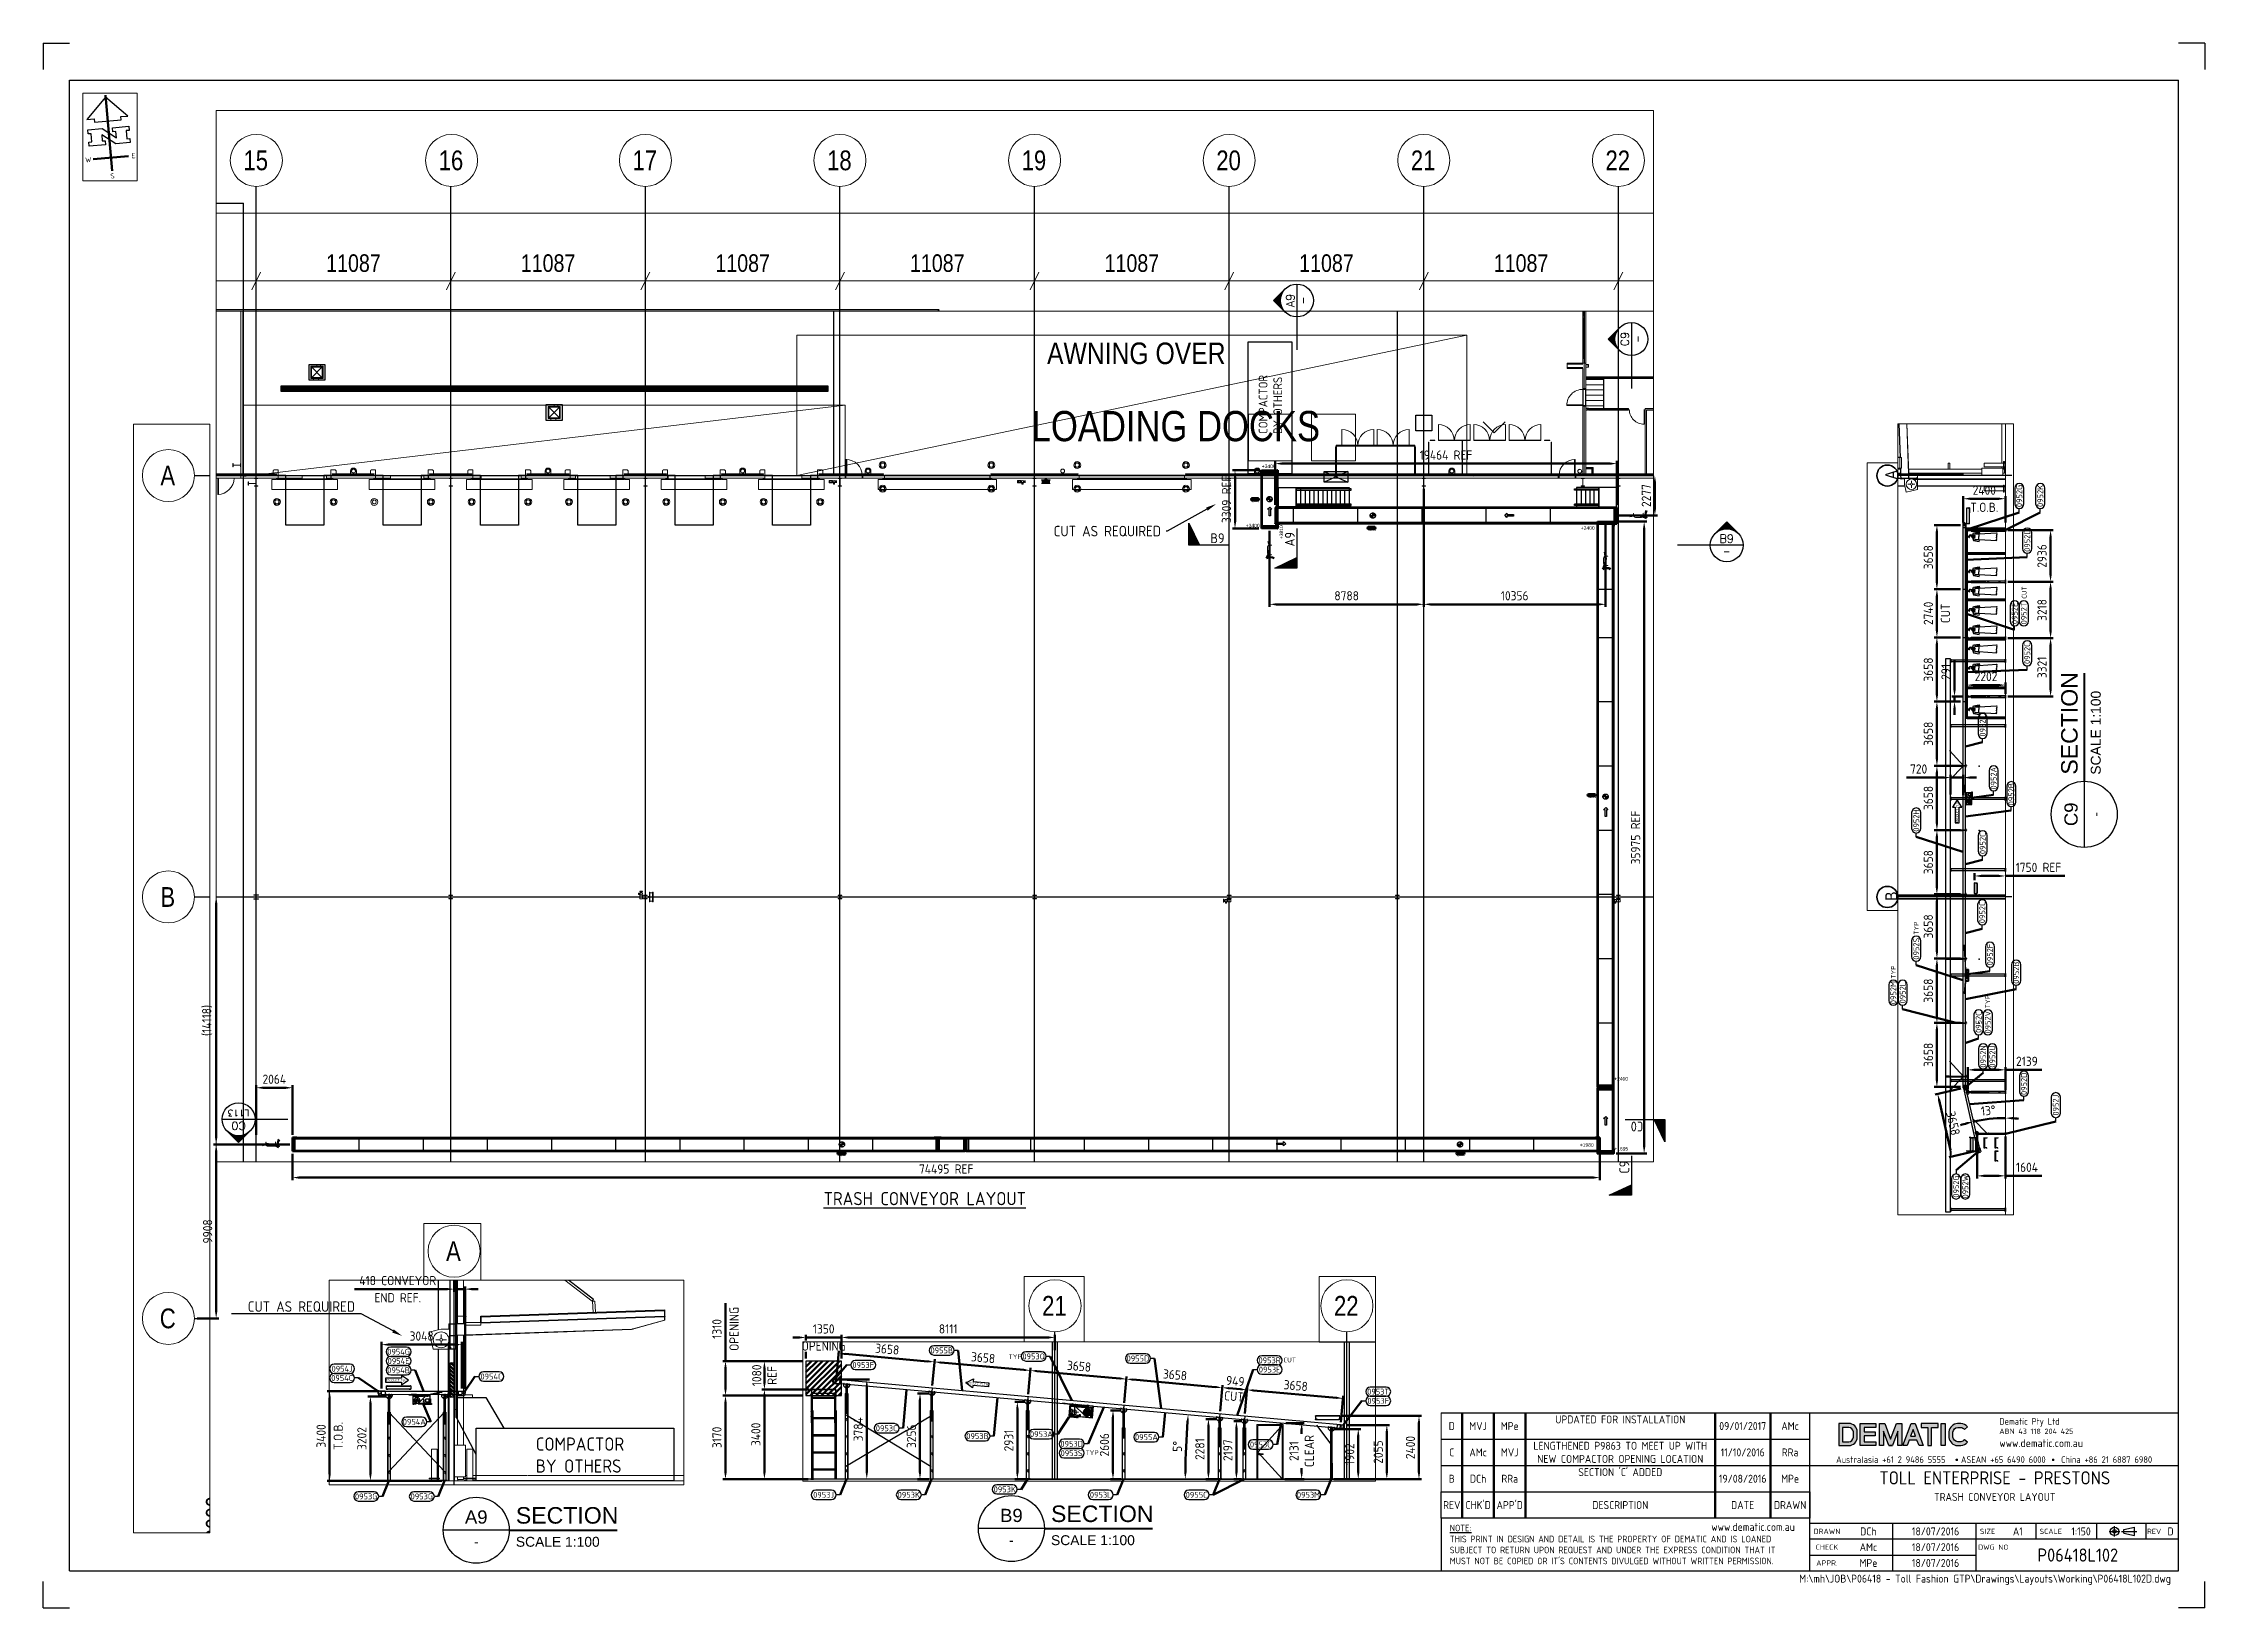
# Paper-space layout 'Layout1' of a CAD drawing. Header units: millimetres. Extents: x 0 to 821, y 0 to 594.
# The model-space entities are those that its viewports show. They can reach past a viewport. Long polylines and large blocks are cut down to what shows.
import ezdxf
from ezdxf import colors
from ezdxf.entities.mleader import LeaderData, LeaderLine
from ezdxf.enums import TextEntityAlignment as Align
from ezdxf.math import Vec2, Vec3

# ---------------------------------------------------------------- set-up
doc = ezdxf.new("R2010")
doc.units = ezdxf.units.MM
doc.header["$LTSCALE"] = 8
for name, pattern in [('AM_ISO02W050', [7.5, 6, -1.5]), ('AM_ISO08W050', [18, 12, -1.5, 3, -1.5]), ('AM_ISO08W050x2', [9, 6, -0.75, 1.5, -0.75]), ('AM_ISO09W050', [22.5, 12, -1.5, 3, -1.5, 3, -1.5]), ('HIDDEN', [9.525, 6.35, -3.175]), ('Xref building Toll$0$_SBA Dash - Loose', [5, 3, -2]), ('Xref building Toll$0$_SBA Dash - Tight', [1.6, 1, -0.6]), ('Xref building Toll$0$Beca HIDDEN4', [1.875, 1.25, -0.625]), ('Xref building Toll$0$CENTER', [7, 4, -1, 1, -1]), ('Xref building Toll$0$Grid Line', [22.225, 12.7, -3.175, 3.175, -3.175]), ('Xref Conv Trash$0$_SBA Dash Dot - Loose', [6, 4, -1, 0, -1]), ('Xref Conv Trash$0$AM_ISO02W050', [7.5, 6, -1.5]), ('Xref Conv Trash$0$AM_ISO08W050', [18, 12, -1.5, 3, -1.5]), ('Xref Conv Trash$0$CENTER', [7, 4, -1, 1, -1]), ('Xref Conv Trash$0$DASHDOT', [1, 0.5, -0.25, 0, -0.25]), ('Xref Conv Trash$0$DASHED', [1.5, 1, -0.5]), ('Xref Conv Trash$0$Grid Line', [22.225, 12.7, -3.175, 3.175, -3.175]), ('Xref Conv Trash$0$HIDDEN', [9.525, 6.35, -3.175]), ('Xref Conv Trash$0$PHANTOM', [2.5, 1.25, -0.25, 0.25, -0.25, 0.25, -0.25]), ('Xref Conv Trash$0$PHANTOM2', [31.75, 15.875, -3.175, 3.175, -3.175, 3.175, -3.175])]:
    doc.linetypes.add(name, pattern=pattern)
for name, color, linetype in [('AM_BOR', 4, 'Continuous'), ('Dimension', 7, 'Continuous'), ('GUARD', 150, 'Continuous'), ('HIDDEN2', 9, 'HIDDEN'), ('M-ANNO-IDEN', 7, 'Continuous'), ('M-ANNO-TITL', 111, 'Continuous'), ('M-ANNO-TTLB', 4, 'Continuous'), ('Xref building Toll$0$A-wall_precast-5', 8, 'Continuous'), ('Xref building Toll$0$S-GRID', 8, 'Continuous'), ('Xref Conv Trash$0$15 Traffic Rail', 82, 'Continuous'), ('Xref Conv Trash$0$16 Droppers', 7, 'Continuous'), ('Xref Conv Trash$0$17 G Brackets', 7, 'Continuous'), ('Xref Conv Trash$0$B', 4, 'Continuous'), ('Xref Conv Trash$0$GARMENT', 8, 'Continuous'), ('Xref Conv Trash$0$GOH - Brace Clamps 1 1-4 x 1 1-4', 8, 'Continuous'), ('Xref Conv Trash$0$M-MEZZ', 173, 'Continuous'), ('Xref Conv Trash$0$M-MEZZ-POST', 114, 'Continuous'), ('Xref Conv Trash$0$S-GRID', 8, 'Continuous')]:
    doc.layers.add(name, color=color, linetype=linetype)
doc.layers.add('AM_BOR_NP', color=7, linetype='Continuous', plot=False)
doc.layers.add('AM_VIEWS', color=1, linetype='Continuous', lineweight=25, plot=False)
for name, color, linetype, lineweight in [('Center', 7, 'AM_ISO08W050', 50), ('Cont 2.5', 7, 'Continuous', 50), ('Dims', 7, 'Continuous', 50), ('Hidden', 9, 'AM_ISO02W050', 25), ('M-ANNO-DETL', 111, 'Continuous', 25), ('M-ANNO-TEXT', 40, 'Continuous', 35), ('Phantom', 8, 'AM_ISO09W050', 25), ('Text', 40, 'Continuous', 35), ('Xref building Toll$0$A-DETL', 8, 'Continuous', 9), ('Xref building Toll$0$A-DOOR', 8, 'Continuous', 9), ('Xref building Toll$0$A-DOOR-FRAM', 8, 'Continuous', 9), ('Xref building Toll$0$A-DOOR-HDLN', 8, 'Continuous', 9), ('Xref building Toll$0$A-FLOR', 8, 'Continuous', 25), ('Xref building Toll$0$A-FLOR-HRAL', 8, 'Continuous', 9), ('Xref building Toll$0$A-FLOR-PATT', 8, 'Continuous', 18), ('Xref building Toll$0$A-GENM', 8, 'Continuous', 9), ('Xref building Toll$0$A-GLAZ-CURT', 8, 'Continuous', 9), ('Xref building Toll$0$A-GLAZ-CWMG', 8, 'Continuous', 9), ('Xref building Toll$0$A-WALL', 8, 'Continuous', 9), ('Xref building Toll$0$A-WALL-PATT', 8, 'Continuous', 9), ('Xref building Toll$0$annotation - dimensions', 8, 'Continuous', 0), ('Xref building Toll$0$annotation - revision cloud tags', 4, 'Continuous', 0), ('Xref building Toll$0$annotation - text', 7, 'Continuous', 0), ('Xref building Toll$0$Cont 2.5', 8, 'Continuous', 50), ('Xref building Toll$0$Cont 7.0', 4, 'Continuous', 25), ('Xref building Toll$0$G-ANNO-TEXT', 8, 'Continuous', 35), ('Xref building Toll$0$P-PIPE', 8, 'Continuous', 9), ('Xref building Toll$0$P-SANR-FIXT', 8, 'Continuous', 9), ('Xref building Toll$0$P-SANR-FIXT-HDLN', 8, 'Continuous', 9), ('Xref building Toll$0$S-COLS', 8, 'Continuous', 9), ('Xref Conv Trash$0$A-DETL', 8, 'Continuous', 9), ('Xref Conv Trash$0$A-DOOR', 8, 'Continuous', 9), ('Xref Conv Trash$0$A-DOOR-FRAM', 8, 'Continuous', 9), ('Xref Conv Trash$0$A-FLOR-LEVL', 8, 'Continuous', 9), ('Xref Conv Trash$0$A-GENM', 8, 'Continuous', 9), ('Xref Conv Trash$0$A-ROOF', 8, 'Continuous', 25), ('Xref Conv Trash$0$A-ROOF-MCUT', 8, 'Continuous', 9), ('Xref Conv Trash$0$A-WALL', 8, 'Continuous', 9), ('Xref Conv Trash$0$Center', 7, 'Xref Conv Trash$0$AM_ISO08W050', 50), ('Xref Conv Trash$0$Cont 2.5', 7, 'Continuous', 50), ('Xref Conv Trash$0$Conv - Trash', 1, 'Continuous', 25), ('Xref Conv Trash$0$Conv - Trash xsect', 1, 'Continuous', 25), ('Xref Conv Trash$0$Conveyor Speeds', 8, 'Xref Conv Trash$0$AM_ISO08W050', 25), ('Xref Conv Trash$0$GOH - Stanchion', 8, 'Continuous', 50), ('Xref Conv Trash$0$Hatch', 62, 'Continuous', 25), ('Xref Conv Trash$0$Hidden', 9, 'Xref Conv Trash$0$AM_ISO02W050', 25), ('Xref Conv Trash$0$M-PLAT', 1, 'Continuous', 25), ('Xref Conv Trash$0$P-PIPE', 8, 'Continuous', 9), ('Xref Conv Trash$0$P_Number', 4, 'Continuous', 50), ('Xref Conv Trash$0$S-BEAM', 8, 'Continuous', 9), ('Xref Conv Trash$0$S-COLS', 8, 'Continuous', 9), ('Xref Conv Trash$0$S-GRID-IDEN', 8, 'Continuous', 25), ('Xref Conv Trash$0$Text', 40, 'Continuous', 35)]:
    doc.layers.add(name, color=color, linetype=linetype, lineweight=lineweight)
doc.styles.add('ACISOTS', font='isocp.shx', dxfattribs={"height": 1})
doc.styles.add('ROMANS', font='ROMANS.shx')
doc.styles.get("Standard").update_dxf_attribs({"font": 'ISOCP.SHX'})
doc.styles.add('STYLE2', font='arial.ttf', dxfattribs={"width": 0.8})
doc.styles.add('Xref building Toll$0$1 200 sub headings', font='arial.ttf', dxfattribs={"width": 0.821429, "height": 560})
doc.styles.add('Xref building Toll$0$1 500 general', font='arial.ttf', dxfattribs={"width": 0.870588, "height": 850})
doc.styles.add('Xref building Toll$0$1 500 general_0', font='arial.ttf', dxfattribs={"width": 0.870588})
doc.styles.add('Xref building Toll$0$Arial Narrow', font='ARIALN.TTF', dxfattribs={"height": 491.641337})
doc.styles.add('Xref building Toll$0$Arial Narrow_3', font='ARIALN.TTF', dxfattribs={"height": 1229.103343})
doc.styles.add('Xref building Toll$0$STANDARD', font='ISOCP.SHX')
doc.styles.add('Xref Conv Trash$0$6', font='simplex', dxfattribs={"height": 6})
doc.styles.add('Xref Conv Trash$0$Arial', font='arial.ttf', dxfattribs={"height": 2.950599})
doc.styles.add('Xref Conv Trash$0$Arial Narrow_1', font='ARIALN.TTF', dxfattribs={"height": 688.297872})
doc.styles.add('Xref Conv Trash$0$STANDARD', font='ISOCP.SHX')
doc.dimstyles.new('AM_ISO$0', dxfattribs={"dimtxt": 3.5, "dimasz": 2.5, "dimexe": 1, "dimexo": 1, "dimgap": 1.5, "dimtad": 1, "dimdsep": 46, "dimtxsty": 'Standard', "dimcen": 0, "dimclrd": 256, "dimclre": 256, "dimclrt": 40, "dimadec": 0, "dimazin": 2, "dimtp": 0.1, "dimtm": 0.1, "dimtfac": 0.71, "dimtmove": 0, "dimatfit": 3, "dimfxl": 1, "dimtfill": 1, "dimlwd": 50, "dimlwe": 50, "dimarcsym": 1})
doc.dimstyles.new('AM_ISO$2', dxfattribs={"dimscale": 0, "dimtxt": 3.5, "dimasz": 2.5, "dimexe": 1.5, "dimexo": 1.5, "dimgap": 1.5, "dimtad": 1, "dimdec": 0, "dimdsep": 46, "dimtxsty": 'Standard', "dimcen": 0, "dimclrd": 256, "dimclre": 256, "dimclrt": 40, "dimadec": 0, "dimazin": 2, "dimtp": 0.1, "dimtm": 0.1, "dimtfac": 0.71, "dimtdec": 0, "dimtmove": 0, "dimatfit": 3, "dimfxl": 1, "dimlwd": 50, "dimlwe": 50, "dimarcsym": 1})
doc.dimstyles.new('AM_ISO$7', dxfattribs={"dimtxt": 5, "dimasz": 2.5, "dimexe": 1, "dimexo": 1, "dimgap": 1.5, "dimtad": 1, "dimdsep": 46, "dimtxsty": 'Standard', "dimcen": 0, "dimclrd": 256, "dimclre": 256, "dimclrt": 40, "dimadec": 0, "dimazin": 2, "dimtp": 0.1, "dimtm": 0.1, "dimtfac": 0.71, "dimtmove": 0, "dimatfit": 3, "dimfxl": 1, "dimtfill": 1, "dimlwd": 50, "dimlwe": 50, "dimarcsym": 1})
doc.dimstyles.new('Xref building Toll$0$1 500', dxfattribs={"dimtxt": 850, "dimasz": 425, "dimexe": 425, "dimexo": 0.0625, "dimgap": 425, "dimtad": 1, "dimdec": 0, "dimzin": 11, "dimdsep": 46, "dimtxsty": 'Xref building Toll$0$1 500 general', "dimblk": 'Xref building Toll$0$_Oblique_2.0', "dimcen": 0.09, "dimclrd": 256, "dimclre": 256, "dimadec": 4, "dimazin": 3, "dimtfac": 1, "dimtdec": 0, "dimtmove": 2, "dimatfit": 1, "dimldrblk": 'Xref building Toll$0$TerminatorOpen_2.0', "dimfxl": 1700, "dimfxlon": 1, "dimfrac": 2, "dimtolj": 1, "dimtzin": 11, "dimlwd": 0, "dimlwe": 0, "dimarcsym": 0})

psp = doc.layouts.get("Layout1")

# ---------------------------------------------------------------- texts
at = {"layer": 'M-ANNO-IDEN', "char_height": 1.8, "attachment_point": 1, "rotation": 90}
for insert in [(701.853788, 238.827455), (737.687546, 227.607957)]:
    psp.add_mtext_dynamic_manual_height_columns('TYP', width=10.19091584, gutter_width=11.43, heights=[0], dxfattribs=dict(at, insert=insert))
at = {"layer": 'M-ANNO-IDEN', "insert": (471.063136, 94.989579), "char_height": 1.8, "attachment_point": 1}
psp.add_mtext_dynamic_manual_height_columns('CUT', width=10.19091584, gutter_width=11.43, heights=[0], dxfattribs=at)
at = {"layer": 'M-ANNO-TITL', "insert": (334.826287, 157.834276), "char_height": 5, "width": 97.96354461, "attachment_point": 2}
psp.add_mtext('{\\L\\C1;TRASH CONVEYOR LAYOUT}', dxfattribs=at)

msp = doc.modelspace()

# ---------------------------------------------------------------- blocks, each defined once
blk = doc.blocks.new('A1')
at = {"layer": 'AM_BOR'}
for p, q in [((10, 580), (811, 580)), ((10, 14), (10, 580)), ((811, 14), (811, 580)), ((10, 14), (811, 14))]:
    blk.add_line(p, q, dxfattribs=at)
at = {"layer": 'AM_BOR_NP'}
for p, q in [((0, 594), (0, 584)), ((0, 594), (10, 594)), ((821, 594), (811, 594)), ((821, 594), (821, 584)), ((0, 0), (0, 10)), ((821, 0), (821, 10)), ((0, 0), (10, 0)), ((821, 0), (811, 0))]:
    blk.add_line(p, q, dxfattribs=at)
blk = doc.blocks.new('ISO_DEMATIC')
at = {"layer": 'AM_BOR'}
h = blk.add_hatch(color=7, dxfattribs=at)
edge = h.paths.add_edge_path()
edge.add_arc((-125.24, 52.71), 3.26, 1.47376, 90)
edge.add_line((-125.24, 55.97), (-129.05, 55.97))
edge.add_line((-129.05, 55.97), (-129.05, 47.55))
edge.add_line((-129.05, 47.55), (-125.24, 47.55))
edge.add_arc((-125.24, 50.81), 3.26, 270, 358.52624)
edge.add_line((-121.98, 50.72), (-121.98, 52.8))
edge = h.paths.add_edge_path(flags=16)
edge.add_arc((-125.24, 52.71), 1.76, 2.00689, 90)
edge.add_line((-125.24, 54.47), (-127.55, 54.47))
edge.add_line((-127.55, 54.47), (-127.55, 49.05))
edge.add_line((-127.55, 49.05), (-125.24, 49.05))
edge.add_arc((-125.24, 50.81), 1.76, 270, 357.99311)
edge.add_line((-123.48, 50.74), (-123.48, 52.77))
h.paths.add_polyline_path([(-115.23, 51.27), (-119.43, 51.27), (-119.43, 49.05), (-114.94, 49.05), (-114.94, 47.55), (-120.93, 47.55), (-120.93, 55.97), (-114.94, 55.97), (-114.94, 54.47), (-119.43, 54.47), (-119.43, 52.77), (-115.23, 52.77)])
h.paths.add_polyline_path([(-106.6, 53.1), (-108.66, 47.55), (-110, 47.55), (-112.06, 53.1), (-112.06, 47.55), (-113.56, 47.55), (-113.56, 55.97), (-111.57, 55.97), (-109.33, 49.97), (-107.09, 55.97), (-105.1, 55.97), (-105.1, 47.55), (-106.6, 47.55)])
h.paths.add_polyline_path([(-99.32, 49.69), (-102.28, 49.69), (-103.06, 47.55), (-104.66, 47.55), (-101.58, 55.97), (-100.02, 55.97), (-96.95, 47.55), (-98.54, 47.55)])
h.paths.add_polyline_path([(-99.87, 51.19), (-100.8, 53.74), (-101.73, 51.19)], flags=16)
h.paths.add_polyline_path([(-91.2, 55.97), (-97.78, 55.97), (-97.78, 54.47), (-95.24, 54.47), (-95.24, 47.55), (-93.74, 47.55), (-93.74, 54.47), (-91.2, 54.47)])
h.paths.add_polyline_path([(-90.06, 47.55), (-90.06, 55.97), (-88.56, 55.97), (-88.56, 47.55)])
edge = h.paths.add_edge_path()
edge.add_arc((-83.56, 51.25), 3.72, 189.00253, 264.31377)
edge.add_line((-83.93, 47.55), (-82.6, 47.55))
edge.add_arc((-82.97, 51.25), 3.72, 275.68623, 319.10709)
edge.add_line((-80.16, 48.82), (-81.29, 49.8))
edge.add_arc((-82.97, 51.25), 2.22, 277.36241, 319.10709, ccw=False)
edge.add_line((-82.68, 49.05), (-83.84, 49.05))
edge.add_arc((-83.56, 51.25), 2.22, 191.66117, 262.63759, ccw=False)
edge.add_line((-85.73, 50.8), (-85.73, 51.54))
edge.add_line((-85.73, 51.54), (-85.73, 52.71))
edge.add_arc((-83.56, 52.27), 2.22, 97.36241, 168.33883, ccw=False)
edge.add_line((-83.84, 54.47), (-82.68, 54.47))
edge.add_arc((-82.97, 52.27), 2.22, 40.89291, 82.63759, ccw=False)
edge.add_line((-81.29, 53.72), (-80.16, 54.7))
edge.add_arc((-82.97, 52.27), 3.72, 40.89291, 84.31377)
edge.add_line((-82.6, 55.97), (-83.93, 55.97))
edge.add_arc((-83.56, 52.27), 3.72, 95.68623, 170.99747)
edge.add_line((-87.23, 52.85), (-87.23, 51.54))
edge.add_line((-87.23, 51.54), (-87.23, 50.67))
for p, q in [((-140, 20), (-140, 60)), ((-140, 60), (0, 60)), ((-140, 40), (0, 40)), ((-140, 20), (-280, 20)), ((-280, 20), (-280, 0)), ((-140, 0), (-140, 20)), ((0, 18), (-140, 18)), ((-108.5, 0), (-108.5, 18)), ((-54, 12), (-54, 18)), ((-31, 12), (-31, 18)), ((0, 12), (-140, 12)), ((-140, 6), (-77, 6))]:
    blk.add_line(p, q, dxfattribs=at)
at = {"layer": 'AM_BOR', "color": 7}
for p, q in [((-110, 47.55), (-108.66, 47.55)), ((-110, 47.55), (-108.66, 47.55)), ((-24.28, 13), (-24.28, 17)), ((-20.78, 15.68), (-16.7, 16.62)), ((-16.7, 13.38), (-16.7, 16.62)), ((-26.28, 15), (-22.28, 15)), ((-21.65, 15), (-15.83, 15)), ((-20.78, 14.32), (-20.78, 15.68)), ((-20.78, 14.32), (-16.7, 13.38))]:
    blk.add_line(p, q, dxfattribs=at)
for points in [[(-121.98, 52.8, 0.4067), (-125.24, 55.97), (-129.05, 55.97), (-129.05, 47.55), (-125.24, 47.55, 0.4067), (-121.98, 50.72)], [(-123.48, 52.77, 0.403991), (-125.24, 54.47), (-127.55, 54.47), (-127.55, 49.05), (-125.24, 49.05, 0.403991), (-123.48, 50.74)], [(-87.23, 50.67, 0.340969), (-83.93, 47.55), (-82.6, 47.55, 0.191759), (-80.16, 48.82), (-81.29, 49.8, -0.184187), (-82.68, 49.05), (-83.84, 49.05, -0.319989), (-85.73, 50.8), (-85.73, 51.54), (-85.73, 52.71, -0.319989), (-83.84, 54.47), (-82.68, 54.47, -0.184187), (-81.29, 53.72), (-80.16, 54.7, 0.191759), (-82.6, 55.97), (-83.93, 55.97, 0.340969), (-87.23, 52.85), (-87.23, 51.54)]]:
    blk.add_lwpolyline(points, format="xyb", close=True, dxfattribs=at)
for points in [[(-115.23, 51.27), (-119.43, 51.27), (-119.43, 49.05), (-114.94, 49.05), (-114.94, 47.55), (-120.93, 47.55), (-120.93, 55.97), (-114.94, 55.97), (-114.94, 54.47), (-119.43, 54.47), (-119.43, 52.77), (-115.23, 52.77)], [(-106.6, 53.1), (-108.66, 47.55), (-110, 47.55), (-112.06, 53.1), (-112.06, 47.55), (-113.56, 47.55), (-113.56, 55.97), (-111.57, 55.97), (-109.33, 49.97), (-107.09, 55.97), (-105.1, 55.97), (-105.1, 47.55), (-106.6, 47.55)], [(-99.32, 49.69), (-102.28, 49.69), (-103.06, 47.55), (-104.66, 47.55), (-101.58, 55.97), (-100.02, 55.97), (-96.95, 47.55), (-98.54, 47.55)], [(-99.87, 51.19), (-100.8, 53.74), (-101.73, 51.19)], [(-91.2, 55.97), (-97.78, 55.97), (-97.78, 54.47), (-95.24, 54.47), (-95.24, 47.55), (-93.74, 47.55), (-93.74, 54.47), (-91.2, 54.47)], [(-90.06, 47.55), (-90.06, 55.97), (-88.56, 55.97), (-88.56, 47.55)]]:
    blk.add_lwpolyline(points, close=True, dxfattribs=at)
at = {"layer": 'AM_BOR', "color": 7, "const_width": 0.5}
for points in [[(-84.46, 42.16, 1), (-83.96, 42.16, 1)], [(-47.83, 42.16, 1), (-47.33, 42.16, 1)]]:
    blk.add_lwpolyline(points, format="xyb", close=True, dxfattribs=at)
at = {"layer": 'AM_BOR'}
for points in [[(-77, 18), (-77, 0)], [(-12.33, 18), (-12.33, 12)]]:
    blk.add_lwpolyline(points, dxfattribs=at)
at = {"layer": 'AM_BOR', "color": 7}
for radius in [1.62, 0.684]:
    blk.add_circle((-24.28, 15), radius, dxfattribs=at)
at = {"layer": 'AM_BOR', "color": 7, "lineweight": 50}
for s, p in [('DRAWN', (-133.5, 15)), ('CHECK', (-133.5, 9)), ('DWG NO', (-70.33, 9)), ('SIZE', (-72.5, 15)), ('SCALE', (-48.5, 15)), ('REV', (-9.23, 15)), ('APPR.', (-133.5, 3))]:
    blk.add_text(s, height=2, dxfattribs=at).set_placement(p, align=Align.MIDDLE_CENTER)
at = {"layer": 'AM_BOR', "color": 7}
for s, insert, char_height, width, attachment_point in [('Dematic Pty Ltd', (-68.03, 58), 2.5, 63.1248, 1), ('ABN 43 118 204 425', (-68.03, 54), 2, 63.1248, 1), ('www.dematic.com.au', (-68.03, 50), 3, 63.1248, 1), ('Australasia +61 2 9486 5555    ASEAN +65 6490 6000    China +86 21 6887 6980', (-70, 42.25), 2.5, 123.8535, 5), ("{\\LNOTE:\\P}THIS PRINT IN DESIGN AND DETAIL IS THE PROPERTY OF DEMATIC AND IS LOANED SUBJECT TO RETURN UPON REQUEST AND UNDER THE EXPRESS CONDITION THAT IT MUST NOT BE COPIED OR IT'S CONTENTS DIVULGED WITHOUT WRITTEN PERMISSION.                                              ", (-276.75, 17.52), 2.5, 124.4654, 1), ('www.dematic.com.au', (-177.44, 18.18), 3, 63.1248, 1)]:
    blk.add_mtext(s, dxfattribs=dict(at, insert=insert, char_height=char_height, width=width, attachment_point=attachment_point))
at = {"layer": 'AM_BOR', "color": 7, "lineweight": 50}
for tag, height, p in [('GEN-TITLE-DES1', 5, (-69.75, 35.32)), ('GEN-TITLE-DES2', 3, (-69.75, 28.07)), ('GEN-TITLE-NAME', 3, (-117.75, 15)), ('GEN-TITLE-DAT', 3, (-92.25, 15)), ('GEN-TITLE-DES3', 3, (-69.75, 22.07)), ('GEN-TITLE-SIZ', 3, (-61, 15)), ('GEN-TITLE-SCA', 3, (-37, 15)), ('GEN-TITLE-REV', 3, (-3, 15)), ('GEN-TITLE-CHKM', 3, (-117.75, 9)), ('GEN-TITLE-CHKD', 3, (-92.25, 9)), ('GEN-TITLE-NR', 5, (-38.25, 6)), ('GEN-TITLE-APPM', 3, (-117.75, 3)), ('GEN-TITLE-APPD', 3, (-92.25, 3))]:
    blk.add_attdef(tag, text='', height=height, dxfattribs=at).set_placement(p, align=Align.MIDDLE_CENTER)
at = {"layer": 'AM_BOR', "color": 7, "lineweight": 50, "style": 'ACISOTS'}
blk.add_attdef('GEN-TITLE-DWG', text='', height=3, dxfattribs=at).set_placement((-2.83, -4.45), align=Align.RIGHT)
blk = doc.blocks.new('iso_Dematic_revisionlist0')
at = {"layer": 'AM_BOR'}
for p, q in [((-140, -10), (-140, 0)), ((-140, 0), (0, 0)), ((0, 0), (0, -10)), ((0, -10), (-140, -10))]:
    blk.add_line(p, q, dxfattribs=at)
at = {"layer": 'AM_BOR', "color": 7, "lineweight": 50}
for p, q in [((-132, -10), (-132, 0)), ((-120, 0), (-120, -10)), ((-108, 0), (-108, -10)), ((-36, 0), (-36, -10)), ((-15, 0), (-15, -10))]:
    blk.add_line(p, q, dxfattribs=at)
for s, p in [('REV', (-136, -5)), ("CHK'D", (-126, -5)), ("APP'D", (-114, -5)), ('DESCRIPTION', (-72, -5)), ('DATE', (-25.5, -5)), ('DRAWN', (-7.5, -5))]:
    blk.add_text(s, height=3, dxfattribs=at).set_placement(p, align=Align.MIDDLE_CENTER)
blk = doc.blocks.new('SEC TAG')
at = {"linetype": 'Continuous'}
blk.add_hatch(color=256, dxfattribs=at).paths.add_polyline_path([(4.42, 4.42), (0, 8.84), (-4.42, 4.42, -0.414214)])
for p, q in [((-6.25, 0), (-18.75, 0)), ((6.25, 0), (-6.25, 0))]:
    blk.add_line(p, q, dxfattribs=at)
blk.add_lwpolyline([(4.42, 4.42), (0, 8.84), (-4.42, 4.42)], dxfattribs=at)
blk.add_circle((0, 0), 6.25, dxfattribs=at)
at = {"layer": 'M-ANNO-TEXT', "color": 1, "linetype": 'Continuous', "style": 'ROMANS'}
blk.add_attdef('SECTION_NO.', text='', height=3.12, dxfattribs=at).set_placement((0, 0), align=Align.BOTTOM_CENTER)
at = {"layer": 'M-ANNO-TEXT', "color": 7, "linetype": 'Continuous', "style": 'ROMANS'}
blk.add_attdef('DRAWING_NO', text='', height=2.5, dxfattribs=at).set_placement((0, -1.13), align=Align.TOP_CENTER)
blk = doc.blocks.new('SEC TAG 2')
blk.add_lwpolyline([(0, 0), (-15, 0), (-15, 8.44), (-10.98, 0)])
blk.add_solid([(-10.98, 0), (-15, 0), (-15, 8.44), (-15, 0)])
at = {"layer": 'M-ANNO-TEXT', "color": 1}
blk.add_attdef('X', (-6.79, 0.79), '', height=3.75, dxfattribs=at)
blk = doc.blocks.new('*D11')
at = {"layer": 'Defpoints', "color": 0, "transparency": 16777216}
for p in [(128.48, 82.23), (108.79, 48.23), (152.45, 48.23)]:
    blk.add_point(p, dxfattribs=at)
at = {"layer": 'Dims', "lineweight": 50, "transparency": 16777216}
for p, q in [((127.48, 82.23), (107.79, 82.23)), ((108.79, 79.73), (108.79, 50.73)), ((151.45, 48.23), (107.79, 48.23))]:
    blk.add_line(p, q, dxfattribs=at)
at = {"layer": 'Dims', "transparency": 16777216}
for points in [[(108.37, 79.73), (109.2, 79.73), (108.79, 82.23)], [(108.37, 50.73), (109.2, 50.73), (108.79, 48.23)]]:
    blk.add_solid(points, dxfattribs=at)
at = {"layer": 'Dims', "color": 40, "lineweight": 50, "transparency": 16777216, "insert": (105.54, 65.23), "char_height": 3.5, "attachment_point": 5, "rotation": 90, "bg_fill": 3, "box_fill_scale": 1.1, "bg_fill_color": 256, "bg_fill_true_color": 13158600, "bg_fill_transparency": 0}
blk.add_mtext('3400', dxfattribs=at)
at = {"layer": 'Dims', "color": 40, "lineweight": 50, "transparency": 16777216, "insert": (112.04, 65.23), "char_height": 3.5, "attachment_point": 5, "rotation": 90, "bg_fill": 3, "box_fill_scale": 1.1, "bg_fill_color": 256, "bg_fill_true_color": 13158600, "bg_fill_transparency": 0}
blk.add_mtext('T.O.B.', dxfattribs=at)
blk = doc.blocks.new('*D12')
at = {"layer": 'Defpoints', "color": 0, "transparency": 16777216}
for p in [(492.42, 72.83), (522.54, 72.83), (496.11, 48.83)]:
    blk.add_point(p, dxfattribs=at)
at = {"layer": 'Dims', "lineweight": 50, "transparency": 16777216}
for p, q in [((493.42, 72.83), (523.54, 72.83)), ((522.54, 51.33), (522.54, 70.33)), ((497.11, 48.83), (523.54, 48.83))]:
    blk.add_line(p, q, dxfattribs=at)
at = {"layer": 'Dims', "transparency": 16777216}
for points in [[(522.13, 70.33), (522.96, 70.33), (522.54, 72.83)], [(522.13, 51.33), (522.96, 51.33), (522.54, 48.83)]]:
    blk.add_solid(points, dxfattribs=at)
at = {"layer": 'Dims', "color": 40, "lineweight": 50, "transparency": 16777216, "insert": (519.29, 60.83), "char_height": 3.5, "attachment_point": 5, "rotation": 90, "bg_fill": 3, "box_fill_scale": 1.1, "bg_fill_color": 256, "bg_fill_true_color": 13158600, "bg_fill_transparency": 0}
blk.add_mtext('2400', dxfattribs=at)
blk = doc.blocks.new('*D13')
at = {"layer": 'Defpoints', "color": 0, "transparency": 16777216}
for p in [(273.92, 82.83), (291.86, 82.83), (291.57, 48.83)]:
    blk.add_point(p, dxfattribs=at)
at = {"layer": 'Dims', "lineweight": 50, "transparency": 16777216}
for p, q in [((290.86, 82.83), (272.92, 82.83)), ((273.92, 51.33), (273.92, 80.33)), ((290.57, 48.83), (272.92, 48.83))]:
    blk.add_line(p, q, dxfattribs=at)
at = {"layer": 'Dims', "transparency": 16777216}
for points in [[(273.51, 80.33), (274.34, 80.33), (273.92, 82.83)], [(273.51, 51.33), (274.34, 51.33), (273.92, 48.83)]]:
    blk.add_solid(points, dxfattribs=at)
at = {"layer": 'Dims', "color": 40, "lineweight": 50, "transparency": 16777216, "insert": (270.67, 65.83), "char_height": 3.5, "attachment_point": 5, "rotation": 90, "bg_fill": 3, "box_fill_scale": 1.1, "bg_fill_color": 256, "bg_fill_true_color": 13158600, "bg_fill_transparency": 0}
blk.add_mtext('3400', dxfattribs=at)
blk = doc.blocks.new('*D14')
at = {"layer": 'Defpoints', "color": 0, "transparency": 16777216}
for p in [(524.36, 425.83), (465.78, 409.87), (465.78, 380.97)]:
    blk.add_point(p, dxfattribs=at)
at = {"layer": 'Dims', "lineweight": 50, "transparency": 16777216}
for p, q in [((524.36, 424.83), (524.36, 379.97)), ((465.78, 408.87), (465.78, 379.97)), ((521.86, 380.97), (468.28, 380.97))]:
    blk.add_line(p, q, dxfattribs=at)
at = {"layer": 'Dims', "transparency": 16777216}
for points in [[(468.28, 381.39), (468.28, 380.55), (465.78, 380.97)], [(521.86, 381.39), (521.86, 380.55), (524.36, 380.97)]]:
    blk.add_solid(points, dxfattribs=at)
at = {"layer": 'Dims', "color": 40, "lineweight": 50, "transparency": 16777216, "insert": (495.07, 384.22), "char_height": 3.5, "attachment_point": 5, "bg_fill": 3, "box_fill_scale": 1.1, "bg_fill_color": 256, "bg_fill_true_color": 13158600, "bg_fill_transparency": 0}
blk.add_mtext('8788', dxfattribs=at)
blk = doc.blocks.new('*D15')
at = {"layer": 'Defpoints', "color": 0, "transparency": 16777216}
for p in [(524.36, 425.83), (593.4, 412.3), (593.4, 380.97)]:
    blk.add_point(p, dxfattribs=at)
at = {"layer": 'Dims', "lineweight": 50, "transparency": 16777216}
for p, q in [((524.36, 424.83), (524.36, 379.97)), ((593.4, 411.3), (593.4, 379.97)), ((526.86, 380.97), (590.9, 380.97))]:
    blk.add_line(p, q, dxfattribs=at)
at = {"layer": 'Dims', "transparency": 16777216}
for points in [[(526.86, 381.39), (526.86, 380.55), (524.36, 380.97)], [(590.9, 381.39), (590.9, 380.55), (593.4, 380.97)]]:
    blk.add_solid(points, dxfattribs=at)
at = {"layer": 'Dims', "color": 40, "lineweight": 50, "transparency": 16777216, "insert": (558.88, 384.22), "char_height": 3.5, "attachment_point": 5, "bg_fill": 3, "box_fill_scale": 1.1, "bg_fill_color": 256, "bg_fill_true_color": 13158600, "bg_fill_transparency": 0}
blk.add_mtext('10356', dxfattribs=at)
blk = doc.blocks.new('*D16')
at = {"layer": 'Defpoints', "color": 0, "transparency": 16777216}
blk.add_point((597.62, 414.68), dxfattribs=at)
at = {"layer": 'Dims', "lineweight": 50, "transparency": 16777216}
for p, q in [((612.13, 427.36), (612.13, 417.18)), ((598.62, 414.68), (613.13, 414.68))]:
    blk.add_line(p, q, dxfattribs=at)
at = {"layer": 'Dims', "transparency": 16777216}
for points in [[(611.72, 427.36), (612.55, 427.36), (612.13, 429.86)], [(611.72, 417.18), (612.55, 417.18), (612.13, 414.68)]]:
    blk.add_solid(points, dxfattribs=at)
at = {"layer": 'Dims', "color": 40, "lineweight": 50, "transparency": 16777216, "insert": (608.88, 422.27), "char_height": 3.5, "attachment_point": 5, "rotation": 90, "bg_fill": 3, "box_fill_scale": 1.1, "bg_fill_color": 256, "bg_fill_true_color": 13158600, "bg_fill_transparency": 0}
blk.add_mtext('2277', dxfattribs=at)
at = {"layer": 'Defpoints', "color": 0, "transparency": 16777216}
for p in [(612.13, 429.86), (612.13, 414.68)]:
    blk.add_point(p, dxfattribs=at)
blk = doc.blocks.new('CENLINE')
at = {"layer": 'Cont 2.5'}
for centre, radius, start, end in [((-8.11, 0.96), 8.17, 330.01407, 16.45616), ((0.42, -5.66), 2.92, 59.53762, 119.90863)]:
    blk.add_arc(centre, radius, start, end, dxfattribs=at)
blk.add_text('C', height=4, dxfattribs=at).set_placement((0, 0), align=Align.MIDDLE)
blk = doc.blocks.new('*D18')
at = {"layer": 'Dims', "lineweight": 50, "transparency": 16777216}
for p, q in [((287.17, 102.62), (284.67, 102.62)), ((289.67, 94.63), (289.67, 103.62)), ((303.18, 102.62), (289.67, 102.62)), ((303.18, 94.63), (303.18, 103.62)), ((305.68, 102.62), (308.18, 102.62))]:
    blk.add_line(p, q, dxfattribs=at)
at = {"layer": 'Dims', "transparency": 16777216}
for points in [[(287.17, 103.04), (287.17, 102.2), (289.67, 102.62)], [(305.68, 103.04), (305.68, 102.2), (303.18, 102.62)]]:
    blk.add_solid(points, dxfattribs=at)
at = {"layer": 'Dims', "color": 40, "lineweight": 50, "transparency": 16777216, "insert": (296.43, 105.87), "char_height": 3.5, "attachment_point": 5, "bg_fill": 3, "box_fill_scale": 1.1, "bg_fill_color": 256, "bg_fill_true_color": 13158600, "bg_fill_transparency": 0}
blk.add_mtext('1350', dxfattribs=at)
at = {"layer": 'Dims', "color": 40, "lineweight": 50, "transparency": 16777216, "insert": (296.43, 99.36), "char_height": 3.5, "attachment_point": 5, "bg_fill": 3, "box_fill_scale": 1.1, "bg_fill_color": 256, "bg_fill_true_color": 13158600, "bg_fill_transparency": 0}
blk.add_mtext('OPENING', dxfattribs=at)
at = {"layer": 'Defpoints', "color": 0, "transparency": 16777216}
for p in [(289.67, 102.62), (289.67, 93.63), (303.18, 93.63)]:
    blk.add_point(p, dxfattribs=at)
blk = doc.blocks.new('*D19')
at = {"layer": 'Defpoints', "color": 0, "transparency": 16777216}
for p in [(156.03, 125.5), (156.03, 120.97), (160.21, 81.95)]:
    blk.add_point(p, dxfattribs=at)
at = {"layer": 'Dims', "lineweight": 50, "transparency": 16777216}
for p, q in [((156.03, 124.5), (156.03, 119.97)), ((153.53, 120.97), (118.28, 120.97)), ((160.21, 120.97), (156.03, 120.97)), ((160.21, 82.95), (160.21, 121.97)), ((162.71, 120.97), (165.21, 120.97))]:
    blk.add_line(p, q, dxfattribs=at)
at = {"layer": 'Dims', "transparency": 16777216}
for points in [[(153.53, 121.39), (153.53, 120.56), (156.03, 120.97)], [(162.71, 121.39), (162.71, 120.56), (160.21, 120.97)]]:
    blk.add_solid(points, dxfattribs=at)
at = {"layer": 'Dims', "color": 40, "lineweight": 50, "transparency": 16777216, "insert": (134.66, 124.22), "char_height": 3.5, "attachment_point": 5, "bg_fill": 3, "box_fill_scale": 1.1, "bg_fill_color": 256, "bg_fill_true_color": 13158600, "bg_fill_transparency": 0}
blk.add_mtext('418 CONVEYOR', dxfattribs=at)
at = {"layer": 'Dims', "color": 40, "lineweight": 50, "transparency": 16777216, "insert": (134.66, 117.7), "char_height": 3.5, "attachment_point": 5, "bg_fill": 3, "box_fill_scale": 1.1, "bg_fill_color": 256, "bg_fill_true_color": 13158600, "bg_fill_transparency": 0}
blk.add_mtext('END REF.', dxfattribs=at)
blk = doc.blocks.new('*D20')
at = {"layer": 'Defpoints', "color": 0, "transparency": 16777216}
for p in [(259.14, 80.53), (289.67, 80.53), (291.57, 48.83)]:
    blk.add_point(p, dxfattribs=at)
at = {"layer": 'Dims', "lineweight": 50, "transparency": 16777216}
for p, q in [((288.67, 80.53), (258.14, 80.53)), ((259.14, 51.33), (259.14, 78.03)), ((290.57, 48.83), (258.14, 48.83))]:
    blk.add_line(p, q, dxfattribs=at)
at = {"layer": 'Dims', "transparency": 16777216}
for points in [[(258.72, 78.03), (259.56, 78.03), (259.14, 80.53)], [(258.72, 51.33), (259.56, 51.33), (259.14, 48.83)]]:
    blk.add_solid(points, dxfattribs=at)
at = {"layer": 'Dims', "color": 40, "lineweight": 50, "transparency": 16777216, "insert": (255.89, 64.68), "char_height": 3.5, "attachment_point": 5, "rotation": 90, "bg_fill": 3, "box_fill_scale": 1.1, "bg_fill_color": 256, "bg_fill_true_color": 13158600, "bg_fill_transparency": 0}
blk.add_mtext('3170', dxfattribs=at)
blk = doc.blocks.new('*D21')
at = {"layer": 'Defpoints', "color": 0, "transparency": 16777216}
for p in [(289.67, 93.63), (289.67, 80.53)]:
    blk.add_point(p, dxfattribs=at)
at = {"layer": 'Dims', "lineweight": 50, "transparency": 16777216}
for p, q in [((259.14, 93.63), (259.14, 115.58)), ((288.67, 93.63), (258.14, 93.63)), ((259.14, 83.03), (259.14, 91.13)), ((288.67, 80.53), (258.14, 80.53))]:
    blk.add_line(p, q, dxfattribs=at)
at = {"layer": 'Dims', "transparency": 16777216}
for points in [[(258.72, 91.13), (259.56, 91.13), (259.14, 93.63)], [(258.72, 83.03), (259.56, 83.03), (259.14, 80.53)]]:
    blk.add_solid(points, dxfattribs=at)
at = {"layer": 'Dims', "color": 40, "lineweight": 50, "transparency": 16777216, "insert": (255.89, 105.86), "char_height": 3.5, "attachment_point": 5, "rotation": 90, "bg_fill": 3, "box_fill_scale": 1.1, "bg_fill_color": 256, "bg_fill_true_color": 13158600, "bg_fill_transparency": 0}
blk.add_mtext('1310', dxfattribs=at)
at = {"layer": 'Dims', "color": 40, "lineweight": 50, "transparency": 16777216, "insert": (262.4, 105.86), "char_height": 3.5, "attachment_point": 5, "rotation": 90, "bg_fill": 3, "box_fill_scale": 1.1, "bg_fill_color": 256, "bg_fill_true_color": 13158600, "bg_fill_transparency": 0}
blk.add_mtext('OPENING', dxfattribs=at)
at = {"layer": 'Defpoints', "color": 0, "transparency": 16777216}
blk.add_point((259.14, 93.63), dxfattribs=at)
blk = doc.blocks.new('*D22')
at = {"layer": 'Defpoints', "color": 0, "transparency": 16777216}
for p in [(494.23, 69.38), (510.33, 69.38), (496.11, 48.83)]:
    blk.add_point(p, dxfattribs=at)
at = {"layer": 'Dims', "lineweight": 50, "transparency": 16777216}
for p, q in [((495.23, 69.38), (511.33, 69.38)), ((510.33, 51.33), (510.33, 66.88)), ((497.11, 48.83), (511.33, 48.83))]:
    blk.add_line(p, q, dxfattribs=at)
at = {"layer": 'Dims', "transparency": 16777216}
for points in [[(509.91, 66.88), (510.74, 66.88), (510.33, 69.38)], [(509.91, 51.33), (510.74, 51.33), (510.33, 48.83)]]:
    blk.add_solid(points, dxfattribs=at)
at = {"layer": 'Dims', "color": 40, "lineweight": 50, "transparency": 16777216, "insert": (507.07, 59.11), "char_height": 3.5, "attachment_point": 5, "rotation": 90, "bg_fill": 3, "box_fill_scale": 1.1, "bg_fill_color": 256, "bg_fill_true_color": 13158600, "bg_fill_transparency": 0}
blk.add_mtext('2055', dxfattribs=at)
blk = doc.blocks.new('*D23')
at = {"layer": 'Defpoints', "color": 0, "transparency": 16777216}
for p in [(470.96, 70.14), (477.98, 70.14), (470.54, 48.83)]:
    blk.add_point(p, dxfattribs=at)
at = {"layer": 'Dims', "lineweight": 50, "transparency": 16777216}
for p, q in [((471.96, 70.14), (478.98, 70.14)), ((477.98, 51.33), (477.98, 67.64)), ((471.54, 48.83), (478.98, 48.83))]:
    blk.add_line(p, q, dxfattribs=at)
at = {"layer": 'Dims', "transparency": 16777216}
for points in [[(477.56, 67.64), (478.4, 67.64), (477.98, 70.14)], [(477.56, 51.33), (478.4, 51.33), (477.98, 48.83)]]:
    blk.add_solid(points, dxfattribs=at)
at = {"layer": 'Dims', "color": 40, "lineweight": 50, "transparency": 16777216, "insert": (477.98, 59.51), "char_height": 3.5, "attachment_point": 5, "rotation": 90, "bg_fill": 3, "box_fill_scale": 1.1, "bg_fill_color": 256, "bg_fill_true_color": 13158600, "bg_fill_transparency": 0}
blk.add_mtext('2131\\PCLEAR', dxfattribs=at)
blk = doc.blocks.new('*D24')
at = {"layer": 'Defpoints', "color": 0, "transparency": 16777216}
for p in [(300.17, 86.68), (312.8, 48.84), (312.8, 48.84)]:
    blk.add_point(p, dxfattribs=at)
at = {"layer": 'Dims', "lineweight": 50, "transparency": 16777216}
for p, q in [((301.17, 86.68), (313.81, 86.68)), ((312.81, 84.18), (312.8, 51.34))]:
    blk.add_line(p, q, dxfattribs=at)
at = {"layer": 'Dims', "transparency": 16777216}
for points in [[(312.39, 84.18), (313.23, 84.18), (312.81, 86.68)], [(312.39, 51.34), (313.22, 51.34), (312.8, 48.84)]]:
    blk.add_solid(points, dxfattribs=at)
at = {"layer": 'Dims', "color": 40, "lineweight": 50, "transparency": 16777216, "insert": (309.56, 67.76), "char_height": 3.5, "attachment_point": 5, "rotation": 89.98573, "bg_fill": 3, "box_fill_scale": 1.1, "bg_fill_color": 256, "bg_fill_true_color": 13158600, "bg_fill_transparency": 0}
blk.add_mtext('3784', dxfattribs=at)
blk = doc.blocks.new('*D25')
at = {"layer": 'Defpoints', "color": 0, "transparency": 16777216}
for p in [(273.92, 93.63), (289.67, 93.63), (291.86, 82.83)]:
    blk.add_point(p, dxfattribs=at)
at = {"layer": 'Dims', "lineweight": 50, "transparency": 16777216}
for p, q in [((288.67, 93.63), (272.92, 93.63)), ((273.92, 85.33), (273.92, 91.13)), ((290.86, 82.83), (272.92, 82.83))]:
    blk.add_line(p, q, dxfattribs=at)
at = {"layer": 'Dims', "transparency": 16777216}
for points in [[(273.51, 91.13), (274.34, 91.13), (273.92, 93.63)], [(273.51, 85.33), (274.34, 85.33), (273.92, 82.83)]]:
    blk.add_solid(points, dxfattribs=at)
at = {"layer": 'Dims', "color": 40, "lineweight": 50, "transparency": 16777216, "insert": (273.92, 88.23), "char_height": 3.5, "attachment_point": 5, "rotation": 90}
blk.add_mtext('1080\\PREF', dxfattribs=at)
blk = doc.blocks.new('iso_Dematic_revisionlist1')
at = {"layer": 'AM_BOR', "lineweight": 15}
blk.add_line((-140, 0), (-140, -10), dxfattribs=at)
at = {"layer": 'AM_BOR'}
for p, q in [((-140, 0), (0, 0)), ((0, -10), (0, 0)), ((-140, -10), (0, -10))]:
    blk.add_line(p, q, dxfattribs=at)
at = {"layer": 'AM_BOR', "color": 7, "lineweight": 50}
for p, q in [((-132, -10), (-132, 0)), ((-120, -10), (-120, 0)), ((-108, -10), (-108, 0)), ((-36, -10), (-36, 0)), ((-15, -10), (-15, 0))]:
    blk.add_line(p, q, dxfattribs=at)
for tag, p in [('GEN-REV-NR', (-136, -5)), ('GEN-REV-CHKD', (-126, -5)), ('GEN-REV-APPD', (-114, -5)), ('GEN-REV-TEXT2', (-72, -7.5)), ('GEN-REV-TEXT1', (-72, -2.5)), ('GEN-REV-DAT', (-25.5, -5)), ('GEN-REV-NAME', (-7.5, -5))]:
    blk.add_attdef(tag, text='', height=3, dxfattribs=at).set_placement(p, align=Align.MIDDLE_CENTER)
blk = doc.blocks.new('*D26')
at = {"layer": 'Defpoints', "color": 0, "transparency": 16777216}
for p in [(724.46, 315.2), (724.46, 307.83), (729.26, 307.5)]:
    blk.add_point(p, dxfattribs=at)
at = {"layer": 'Dims', "lineweight": 50, "transparency": 16777216}
for p, q in [((721.96, 315.2), (707.67, 315.2)), ((724.46, 308.83), (724.46, 316.2)), ((729.26, 315.2), (724.46, 315.2)), ((729.26, 308.5), (729.26, 316.2)), ((731.76, 315.2), (734.26, 315.2))]:
    blk.add_line(p, q, dxfattribs=at)
at = {"layer": 'Dims', "transparency": 16777216}
for points in [[(721.96, 315.61), (721.96, 314.78), (724.46, 315.2)], [(731.76, 315.61), (731.76, 314.78), (729.26, 315.2)]]:
    blk.add_solid(points, dxfattribs=at)
at = {"layer": 'Dims', "color": 40, "lineweight": 50, "transparency": 16777216, "insert": (712.32, 318.45), "char_height": 3.5, "attachment_point": 5, "bg_fill": 3, "box_fill_scale": 1.1, "bg_fill_color": 256, "bg_fill_true_color": 13158600, "bg_fill_transparency": 0}
blk.add_mtext('720', dxfattribs=at)
blk = doc.blocks.new('*D27')
at = {"layer": 'Defpoints', "color": 0, "transparency": 16777216}
for p in [(384.29, 102.62), (303.18, 93.63), (384.29, 96.75)]:
    blk.add_point(p, dxfattribs=at)
at = {"layer": 'Dims', "lineweight": 50, "transparency": 16777216}
for p, q in [((303.18, 94.63), (303.18, 103.62)), ((305.68, 102.62), (381.79, 102.62)), ((384.29, 97.75), (384.29, 103.62))]:
    blk.add_line(p, q, dxfattribs=at)
at = {"layer": 'Dims', "transparency": 16777216}
for points in [[(305.68, 103.04), (305.68, 102.2), (303.18, 102.62)], [(381.79, 103.04), (381.79, 102.2), (384.29, 102.62)]]:
    blk.add_solid(points, dxfattribs=at)
at = {"layer": 'Dims', "color": 40, "lineweight": 50, "transparency": 16777216, "insert": (343.73, 105.87), "char_height": 3.5, "attachment_point": 5, "bg_fill": 3, "box_fill_scale": 1.1, "bg_fill_color": 256, "bg_fill_true_color": 13158600, "bg_fill_transparency": 0}
blk.add_mtext('8111', dxfattribs=at)
blk = doc.blocks.new('*D28')
at = {"layer": 'Defpoints', "color": 0, "transparency": 16777216}
for p in [(733.59, 277.84), (733.59, 275.19)]:
    blk.add_point(p, dxfattribs=at)
at = {"layer": 'Dims', "lineweight": 50, "transparency": 16777216}
for p, q in [((733.59, 276.19), (733.59, 278.84)), ((736.09, 277.84), (742.76, 277.84)), ((745.26, 277.84), (767.91, 277.84))]:
    blk.add_line(p, q, dxfattribs=at)
at = {"layer": 'Dims', "transparency": 16777216}
for points in [[(736.09, 278.25), (736.09, 277.42), (733.59, 277.84)], [(742.76, 278.25), (742.76, 277.42), (745.26, 277.84)]]:
    blk.add_solid(points, dxfattribs=at)
at = {"layer": 'Dims', "color": 40, "lineweight": 50, "transparency": 16777216, "insert": (757.83, 281.09), "char_height": 3.5, "attachment_point": 5, "bg_fill": 3, "box_fill_scale": 1.1, "bg_fill_color": 256, "bg_fill_true_color": 13158600, "bg_fill_transparency": 0}
blk.add_mtext('1750 REF', dxfattribs=at)
at = {"layer": 'Defpoints', "color": 0, "transparency": 16777216}
blk.add_point((745.26, 277.84), dxfattribs=at)
blk = doc.blocks.new('Anno_Section_A2')
at = {"color": 0, "linetype": 'ByBlock', "lineweight": -2}
blk.add_line((2.5, 0), (-2.5, 0), dxfattribs=at)
blk.add_circle((0, 0), 2.5, dxfattribs=at)
at = {"color": 0, "linetype": 'ByBlock', "lineweight": -2, "style": 'ROMANS'}
blk.add_attdef('NUMBER', text='', height=1, dxfattribs=at).set_placement((0, 0.5), align=Align.CENTER)
blk.add_attdef('SHEET', text='', height=0.75, dxfattribs=at).set_placement((0, -0.5), align=Align.TOP_CENTER)
blk = doc.blocks.new('Anno_Title_T1')
at = {"color": 0, "linetype": 'ByBlock', "lineweight": -2}
blk.add_lwpolyline([(2.75, 0), (3.75, 0)], dxfattribs=at)
at = {"color": 0, "linetype": 'ByBlock', "lineweight": -2, "style": 'ROMANS'}
blk.add_attdef('TITLE', (2.75, 0.5), '', height=1.25, dxfattribs=at)
blk.add_attdef('SCALE', text='', height=0.75, dxfattribs=at).set_placement((2.75, -0.5), align=Align.TOP_LEFT)
blk = doc.blocks.new('*D35')
at = {"layer": 'Defpoints', "color": 0, "transparency": 16777216}
for p in [(734.57, 179.99), (745.26, 179.89)]:
    blk.add_point(p, dxfattribs=at)
at = {"layer": 'Dims', "lineweight": 50, "transparency": 16777216}
for p, q in [((734.57, 178.99), (734.57, 162.98)), ((745.26, 178.89), (745.26, 162.98)), ((737.07, 163.98), (742.76, 163.98)), ((745.26, 163.98), (759.16, 163.98))]:
    blk.add_line(p, q, dxfattribs=at)
at = {"layer": 'Dims', "transparency": 16777216}
for points in [[(737.07, 164.4), (737.07, 163.57), (734.57, 163.98)], [(742.76, 164.4), (742.76, 163.57), (745.26, 163.98)]]:
    blk.add_solid(points, dxfattribs=at)
at = {"layer": 'Dims', "color": 40, "lineweight": 50, "transparency": 16777216, "insert": (753.46, 167.23), "char_height": 3.5, "attachment_point": 5, "bg_fill": 3, "box_fill_scale": 1.1, "bg_fill_color": 256, "bg_fill_true_color": 13158600, "bg_fill_transparency": 0}
blk.add_mtext('1604', dxfattribs=at)
at = {"layer": 'Defpoints', "color": 0, "transparency": 16777216}
blk.add_point((745.26, 163.98), dxfattribs=at)
blk = doc.blocks.new('*D36')
at = {"layer": 'Defpoints', "color": 0, "transparency": 16777216}
for p in [(731, 195.79), (745.26, 195.69)]:
    blk.add_point(p, dxfattribs=at)
at = {"layer": 'Dims', "lineweight": 50, "transparency": 16777216}
for p, q in [((731, 196.79), (731, 205.23)), ((733.5, 204.23), (742.76, 204.23)), ((745.26, 196.69), (745.26, 205.23)), ((745.26, 204.23), (759.15, 204.23))]:
    blk.add_line(p, q, dxfattribs=at)
at = {"layer": 'Dims', "transparency": 16777216}
for points in [[(733.5, 204.65), (733.5, 203.81), (731, 204.23)], [(742.76, 204.65), (742.76, 203.81), (745.26, 204.23)]]:
    blk.add_solid(points, dxfattribs=at)
at = {"layer": 'Dims', "color": 40, "lineweight": 50, "transparency": 16777216, "insert": (753.45, 207.48), "char_height": 3.5, "attachment_point": 5, "bg_fill": 3, "box_fill_scale": 1.1, "bg_fill_color": 256, "bg_fill_true_color": 13158600, "bg_fill_transparency": 0}
blk.add_mtext('2139', dxfattribs=at)
at = {"layer": 'Defpoints', "color": 0, "transparency": 16777216}
blk.add_point((745.26, 204.23), dxfattribs=at)
blk = doc.blocks.new('*D37')
at = {"layer": 'Defpoints', "color": 0, "transparency": 16777216}
for p in [(730.58, 345.97), (745.26, 345.97)]:
    blk.add_point(p, dxfattribs=at)
at = {"layer": 'Dims', "lineweight": 50, "transparency": 16777216}
for p, q in [((730.58, 346.97), (730.58, 351.31)), ((733.08, 350.31), (742.76, 350.31)), ((745.26, 346.97), (745.26, 351.31))]:
    blk.add_line(p, q, dxfattribs=at)
at = {"layer": 'Dims', "transparency": 16777216}
for points in [[(733.08, 350.73), (733.08, 349.89), (730.58, 350.31)], [(742.76, 350.73), (742.76, 349.89), (745.26, 350.31)]]:
    blk.add_solid(points, dxfattribs=at)
at = {"layer": 'Dims', "color": 40, "lineweight": 50, "transparency": 16777216, "insert": (737.92, 353.56), "char_height": 3.5, "attachment_point": 5, "bg_fill": 3, "box_fill_scale": 1.1, "bg_fill_color": 256, "bg_fill_true_color": 13158600, "bg_fill_transparency": 0}
blk.add_mtext('2202', dxfattribs=at)
at = {"layer": 'Defpoints', "color": 0, "transparency": 16777216}
blk.add_point((745.26, 350.31), dxfattribs=at)
blk = doc.blocks.new('*D38')
at = {"layer": 'Defpoints', "color": 0, "transparency": 16777216}
for p in [(719.26, 222.11), (729.26, 222.11), (729.26, 197.73)]:
    blk.add_point(p, dxfattribs=at)
at = {"layer": 'Dims', "lineweight": 50, "transparency": 16777216}
for p, q in [((728.26, 222.11), (718.26, 222.11)), ((719.26, 200.23), (719.26, 219.61)), ((728.26, 197.73), (718.26, 197.73))]:
    blk.add_line(p, q, dxfattribs=at)
at = {"layer": 'Dims', "transparency": 16777216}
for points in [[(718.84, 219.61), (719.68, 219.61), (719.26, 222.11)], [(718.84, 200.23), (719.68, 200.23), (719.26, 197.73)]]:
    blk.add_solid(points, dxfattribs=at)
at = {"layer": 'Dims', "color": 40, "lineweight": 50, "transparency": 16777216, "insert": (716.01, 209.92), "char_height": 3.5, "attachment_point": 5, "rotation": 90, "bg_fill": 3, "box_fill_scale": 1.1, "bg_fill_color": 256, "bg_fill_true_color": 13158600, "bg_fill_transparency": 0}
blk.add_mtext('3658', dxfattribs=at)
blk = doc.blocks.new('*D39')
at = {"layer": 'Defpoints', "color": 0, "transparency": 16777216}
for p in [(719.26, 246.5), (729.26, 246.5), (729.26, 222.11)]:
    blk.add_point(p, dxfattribs=at)
at = {"layer": 'Dims', "lineweight": 50, "transparency": 16777216}
for p, q in [((728.26, 246.5), (718.26, 246.5)), ((719.26, 224.61), (719.26, 244)), ((728.26, 222.11), (718.26, 222.11))]:
    blk.add_line(p, q, dxfattribs=at)
at = {"layer": 'Dims', "transparency": 16777216}
for points in [[(718.84, 244), (719.68, 244), (719.26, 246.5)], [(718.84, 224.61), (719.68, 224.61), (719.26, 222.11)]]:
    blk.add_solid(points, dxfattribs=at)
at = {"layer": 'Dims', "color": 40, "lineweight": 50, "transparency": 16777216, "insert": (716.01, 234.3), "char_height": 3.5, "attachment_point": 5, "rotation": 90, "bg_fill": 3, "box_fill_scale": 1.1, "bg_fill_color": 256, "bg_fill_true_color": 13158600, "bg_fill_transparency": 0}
blk.add_mtext('3658', dxfattribs=at)
blk = doc.blocks.new('*D40')
at = {"layer": 'Defpoints', "color": 0, "transparency": 16777216}
for p in [(719.26, 270.88), (729.26, 270.88), (729.26, 246.5)]:
    blk.add_point(p, dxfattribs=at)
at = {"layer": 'Dims', "lineweight": 50, "transparency": 16777216}
for p, q in [((728.26, 270.88), (718.26, 270.88)), ((719.26, 249), (719.26, 268.38)), ((728.26, 246.5), (718.26, 246.5))]:
    blk.add_line(p, q, dxfattribs=at)
at = {"layer": 'Dims', "transparency": 16777216}
for points in [[(718.84, 268.38), (719.68, 268.38), (719.26, 270.88)], [(718.84, 249), (719.68, 249), (719.26, 246.5)]]:
    blk.add_solid(points, dxfattribs=at)
at = {"layer": 'Dims', "color": 40, "lineweight": 50, "transparency": 16777216, "insert": (716.01, 258.69), "char_height": 3.5, "attachment_point": 5, "rotation": 90, "bg_fill": 3, "box_fill_scale": 1.1, "bg_fill_color": 256, "bg_fill_true_color": 13158600, "bg_fill_transparency": 0}
blk.add_mtext('3658', dxfattribs=at)
blk = doc.blocks.new('*D41')
at = {"layer": 'Defpoints', "color": 0, "transparency": 16777216}
for p in [(719.26, 295.26), (729.26, 295.26), (729.26, 270.88)]:
    blk.add_point(p, dxfattribs=at)
at = {"layer": 'Dims', "lineweight": 50, "transparency": 16777216}
for p, q in [((728.26, 295.26), (718.26, 295.26)), ((719.26, 273.38), (719.26, 292.76)), ((728.26, 270.88), (718.26, 270.88))]:
    blk.add_line(p, q, dxfattribs=at)
at = {"layer": 'Dims', "transparency": 16777216}
for points in [[(718.84, 292.76), (719.68, 292.76), (719.26, 295.26)], [(718.84, 273.38), (719.68, 273.38), (719.26, 270.88)]]:
    blk.add_solid(points, dxfattribs=at)
at = {"layer": 'Dims', "color": 40, "lineweight": 50, "transparency": 16777216, "insert": (716.01, 283.07), "char_height": 3.5, "attachment_point": 5, "rotation": 90, "bg_fill": 3, "box_fill_scale": 1.1, "bg_fill_color": 256, "bg_fill_true_color": 13158600, "bg_fill_transparency": 0}
blk.add_mtext('3658', dxfattribs=at)
blk = doc.blocks.new('*D42')
at = {"layer": 'Defpoints', "color": 0, "transparency": 16777216}
for p in [(719.26, 319.65), (729.26, 319.65), (729.26, 295.26)]:
    blk.add_point(p, dxfattribs=at)
at = {"layer": 'Dims', "lineweight": 50, "transparency": 16777216}
for p, q in [((728.26, 319.65), (718.26, 319.65)), ((719.26, 297.76), (719.26, 317.15)), ((728.26, 295.26), (718.26, 295.26))]:
    blk.add_line(p, q, dxfattribs=at)
at = {"layer": 'Dims', "transparency": 16777216}
for points in [[(718.84, 317.15), (719.68, 317.15), (719.26, 319.65)], [(718.84, 297.76), (719.68, 297.76), (719.26, 295.26)]]:
    blk.add_solid(points, dxfattribs=at)
at = {"layer": 'Dims', "color": 40, "lineweight": 50, "transparency": 16777216, "insert": (716.01, 307.46), "char_height": 3.5, "attachment_point": 5, "rotation": 90, "bg_fill": 3, "box_fill_scale": 1.1, "bg_fill_color": 256, "bg_fill_true_color": 13158600, "bg_fill_transparency": 0}
blk.add_mtext('3658', dxfattribs=at)
blk = doc.blocks.new('*D43')
at = {"layer": 'Defpoints', "color": 0, "transparency": 16777216}
for p in [(719.26, 344.03), (729.26, 344.03), (729.26, 319.65)]:
    blk.add_point(p, dxfattribs=at)
at = {"layer": 'Dims', "lineweight": 50, "transparency": 16777216}
for p, q in [((728.26, 344.03), (718.26, 344.03)), ((719.26, 322.15), (719.26, 341.53)), ((728.26, 319.65), (718.26, 319.65))]:
    blk.add_line(p, q, dxfattribs=at)
at = {"layer": 'Dims', "transparency": 16777216}
for points in [[(718.84, 341.53), (719.68, 341.53), (719.26, 344.03)], [(718.84, 322.15), (719.68, 322.15), (719.26, 319.65)]]:
    blk.add_solid(points, dxfattribs=at)
at = {"layer": 'Dims', "color": 40, "lineweight": 50, "transparency": 16777216, "insert": (716.01, 331.84), "char_height": 3.5, "attachment_point": 5, "rotation": 90, "bg_fill": 3, "box_fill_scale": 1.1, "bg_fill_color": 256, "bg_fill_true_color": 13158600, "bg_fill_transparency": 0}
blk.add_mtext('3658', dxfattribs=at)
blk = doc.blocks.new('*D44')
at = {"layer": 'Defpoints', "color": 0, "transparency": 16777216}
for p in [(719.26, 368.42), (729.26, 368.42), (729.26, 344.03)]:
    blk.add_point(p, dxfattribs=at)
at = {"layer": 'Dims', "lineweight": 50, "transparency": 16777216}
for p, q in [((728.26, 368.42), (718.26, 368.42)), ((719.26, 346.53), (719.26, 365.92)), ((728.26, 344.03), (718.26, 344.03))]:
    blk.add_line(p, q, dxfattribs=at)
at = {"layer": 'Dims', "transparency": 16777216}
for points in [[(718.84, 365.92), (719.68, 365.92), (719.26, 368.42)], [(718.84, 346.53), (719.68, 346.53), (719.26, 344.03)]]:
    blk.add_solid(points, dxfattribs=at)
at = {"layer": 'Dims', "color": 40, "lineweight": 50, "transparency": 16777216, "insert": (716.01, 356.22), "char_height": 3.5, "attachment_point": 5, "rotation": 90, "bg_fill": 3, "box_fill_scale": 1.1, "bg_fill_color": 256, "bg_fill_true_color": 13158600, "bg_fill_transparency": 0}
blk.add_mtext('3658', dxfattribs=at)
blk = doc.blocks.new('*D45')
at = {"layer": 'Defpoints', "color": 0, "transparency": 16777216}
for p in [(719.26, 386.68), (729.26, 386.68), (729.26, 368.42)]:
    blk.add_point(p, dxfattribs=at)
at = {"layer": 'Dims', "lineweight": 50, "transparency": 16777216}
for p, q in [((728.26, 386.68), (718.26, 386.68)), ((719.26, 370.92), (719.26, 384.18)), ((728.26, 368.42), (718.26, 368.42))]:
    blk.add_line(p, q, dxfattribs=at)
at = {"layer": 'Dims', "transparency": 16777216}
for points in [[(718.84, 384.18), (719.68, 384.18), (719.26, 386.68)], [(718.84, 370.92), (719.68, 370.92), (719.26, 368.42)]]:
    blk.add_solid(points, dxfattribs=at)
at = {"layer": 'Dims', "color": 40, "lineweight": 50, "transparency": 16777216, "insert": (716.01, 377.55), "char_height": 3.5, "attachment_point": 5, "rotation": 90, "bg_fill": 3, "box_fill_scale": 1.1, "bg_fill_color": 256, "bg_fill_true_color": 13158600, "bg_fill_transparency": 0}
blk.add_mtext('2740', dxfattribs=at)
at = {"layer": 'Dims', "color": 40, "lineweight": 50, "transparency": 16777216, "insert": (722.51, 377.55), "char_height": 3.5, "attachment_point": 5, "rotation": 90, "bg_fill": 3, "box_fill_scale": 1.1, "bg_fill_color": 256, "bg_fill_true_color": 13158600, "bg_fill_transparency": 0}
blk.add_mtext('CUT', dxfattribs=at)
blk = doc.blocks.new('*D46')
at = {"layer": 'Defpoints', "color": 0, "transparency": 16777216}
for p in [(719.26, 411.06), (729.26, 411.06), (729.26, 386.68)]:
    blk.add_point(p, dxfattribs=at)
at = {"layer": 'Dims', "lineweight": 50, "transparency": 16777216}
for p, q in [((728.26, 411.06), (718.26, 411.06)), ((719.26, 389.18), (719.26, 408.56)), ((728.26, 386.68), (718.26, 386.68))]:
    blk.add_line(p, q, dxfattribs=at)
at = {"layer": 'Dims', "transparency": 16777216}
for points in [[(718.84, 408.56), (719.68, 408.56), (719.26, 411.06)], [(718.84, 389.18), (719.68, 389.18), (719.26, 386.68)]]:
    blk.add_solid(points, dxfattribs=at)
at = {"layer": 'Dims', "color": 40, "lineweight": 50, "transparency": 16777216, "insert": (716.01, 398.87), "char_height": 3.5, "attachment_point": 5, "rotation": 90, "bg_fill": 3, "box_fill_scale": 1.1, "bg_fill_color": 256, "bg_fill_true_color": 13158600, "bg_fill_transparency": 0}
blk.add_mtext('3658', dxfattribs=at)
blk = doc.blocks.new('*D47')
at = {"layer": 'Defpoints', "color": 0, "transparency": 16777216}
for p in [(729.26, 411.06), (745.26, 411.06)]:
    blk.add_point(p, dxfattribs=at)
at = {"layer": 'Dims', "lineweight": 50, "transparency": 16777216}
for p, q in [((729.26, 412.06), (729.26, 422.06)), ((731.76, 421.06), (742.76, 421.06)), ((745.26, 412.06), (745.26, 422.06))]:
    blk.add_line(p, q, dxfattribs=at)
at = {"layer": 'Dims', "transparency": 16777216}
for points in [[(731.76, 421.48), (731.76, 420.65), (729.26, 421.06)], [(742.76, 421.48), (742.76, 420.65), (745.26, 421.06)]]:
    blk.add_solid(points, dxfattribs=at)
at = {"layer": 'Dims', "color": 40, "lineweight": 50, "transparency": 16777216, "insert": (737.26, 424.31), "char_height": 3.5, "attachment_point": 5, "bg_fill": 3, "box_fill_scale": 1.1, "bg_fill_color": 256, "bg_fill_true_color": 13158600, "bg_fill_transparency": 0}
blk.add_mtext('2400', dxfattribs=at)
at = {"layer": 'Dims', "color": 40, "lineweight": 50, "transparency": 16777216, "insert": (737.26, 417.81), "char_height": 3.5, "attachment_point": 5, "bg_fill": 3, "box_fill_scale": 1.1, "bg_fill_color": 256, "bg_fill_true_color": 13158600, "bg_fill_transparency": 0}
blk.add_mtext('T.O.B.', dxfattribs=at)
at = {"layer": 'Defpoints', "color": 0, "transparency": 16777216}
blk.add_point((745.26, 421.06), dxfattribs=at)
blk = doc.blocks.new('*D57')
at = {"layer": 'Defpoints', "color": 0, "transparency": 16777216}
for p in [(745.26, 429.94), (730.16, 197.5), (741.17, 185.76), (735.53, 173.72), (745.26, 151.83)]:
    blk.add_point(p, dxfattribs=at)
at = {"layer": 'Dims', "lineweight": 50, "transparency": 16777216}
for start, end in [(105.31312, 107.90489), (90, 102.72136), (84.81647, 87.40823)]:
    blk.add_arc((745.26, 130.64), 55.27, start, end, dxfattribs=at)
at = {"layer": 'Dims', "transparency": 16777216}
for points in [[(730.56, 184.35), (730.76, 183.54), (733.09, 184.55)], [(747.75, 185.44), (747.77, 186.27), (745.26, 185.91)]]:
    blk.add_solid(points, dxfattribs=at)
at = {"layer": 'Dims', "color": 40, "lineweight": 50, "transparency": 16777216, "insert": (738.78, 188.8), "char_height": 3.5, "attachment_point": 5, "rotation": 6.36068}
blk.add_mtext('13°', dxfattribs=at)
blk = doc.blocks.new('*D58')
at = {"layer": 'Defpoints', "color": 0, "transparency": 16777216}
for p in [(301.06, 85.31), (492.67, 68.2), (434.28, 65.2), (275.14, 48.83), (496.11, 48.83)]:
    blk.add_point(p, dxfattribs=at)
at = {"layer": 'Dims', "lineweight": 50, "transparency": 16777216}
blk.add_arc((709.68, 48.83), 275.89, 175.41888, 179.48081, dxfattribs=at)
at = {"layer": 'Dims', "transparency": 16777216}
for points in [[(434.26, 70.91), (435.09, 70.83), (434.88, 73.36)], [(434.22, 51.33), (433.39, 51.34), (433.79, 48.83)]]:
    blk.add_solid(points, dxfattribs=at)
at = {"layer": 'Dims', "color": 40, "lineweight": 50, "transparency": 16777216, "insert": (430.82, 61.25), "char_height": 3.5, "attachment_point": 5, "rotation": 87.44985}
blk.add_mtext('5°', dxfattribs=at)
blk = doc.blocks.new('*D59')
at = {"layer": 'Defpoints', "color": 0, "transparency": 16777216}
for p in [(457.24, 82.73), (456.35, 72.77), (492.78, 69.52)]:
    blk.add_point(p, dxfattribs=at)
at = {"layer": 'Dims', "lineweight": 50, "transparency": 16777216}
for p, q in [((456.44, 73.77), (457.33, 83.73)), ((491.18, 79.7), (459.73, 82.51)), ((492.87, 70.51), (493.76, 80.48))]:
    blk.add_line(p, q, dxfattribs=at)
at = {"layer": 'Dims', "transparency": 16777216}
for points in [[(459.77, 82.92), (459.69, 82.09), (457.24, 82.73)], [(491.22, 80.12), (491.14, 79.29), (493.67, 79.48)]]:
    blk.add_solid(points, dxfattribs=at)
at = {"layer": 'Dims', "color": 40, "lineweight": 50, "transparency": 16777216, "insert": (475.75, 84.34), "char_height": 3.5, "attachment_point": 5, "rotation": 354.89969, "bg_fill": 3, "box_fill_scale": 1.1, "bg_fill_color": 256, "bg_fill_true_color": 13158600, "bg_fill_transparency": 0}
blk.add_mtext('3658', dxfattribs=at)
blk = doc.blocks.new('*D60')
at = {"layer": 'Defpoints', "color": 0, "transparency": 16777216}
for p in [(338.5, 93.33), (301.18, 86.62), (337.61, 83.37)]:
    blk.add_point(p, dxfattribs=at)
at = {"layer": 'Dims', "lineweight": 50, "transparency": 16777216}
for p, q in [((301.27, 87.62), (302.16, 97.58)), ((304.56, 96.36), (336.01, 93.55)), ((337.7, 84.36), (338.59, 94.32))]:
    blk.add_line(p, q, dxfattribs=at)
at = {"layer": 'Dims', "transparency": 16777216}
for points in [[(304.59, 96.77), (304.52, 95.94), (302.07, 96.58)], [(336.05, 93.97), (335.97, 93.14), (338.5, 93.33)]]:
    blk.add_solid(points, dxfattribs=at)
at = {"layer": 'Dims', "color": 40, "lineweight": 50, "transparency": 16777216, "insert": (320.57, 98.19), "char_height": 3.5, "attachment_point": 5, "rotation": 354.89969, "bg_fill": 3, "box_fill_scale": 1.1, "bg_fill_color": 256, "bg_fill_true_color": 13158600, "bg_fill_transparency": 0}
blk.add_mtext('3658', dxfattribs=at)
blk = doc.blocks.new('*D61')
at = {"layer": 'Defpoints', "color": 0, "transparency": 16777216}
for p in [(337.61, 83.37), (374.93, 90.08), (374.04, 80.12)]:
    blk.add_point(p, dxfattribs=at)
at = {"layer": 'Dims', "lineweight": 50, "transparency": 16777216}
for p, q in [((337.7, 84.36), (338.59, 94.32)), ((340.99, 93.11), (372.44, 90.3)), ((374.13, 81.11), (375.02, 91.07))]:
    blk.add_line(p, q, dxfattribs=at)
at = {"layer": 'Dims', "transparency": 16777216}
for points in [[(341.03, 93.52), (340.95, 92.69), (338.5, 93.33)], [(372.48, 90.71), (372.4, 89.88), (374.93, 90.08)]]:
    blk.add_solid(points, dxfattribs=at)
at = {"layer": 'Dims', "color": 40, "lineweight": 50, "transparency": 16777216, "insert": (357, 94.94), "char_height": 3.5, "attachment_point": 5, "rotation": 354.89969, "bg_fill": 3, "box_fill_scale": 1.1, "bg_fill_color": 256, "bg_fill_true_color": 13158600, "bg_fill_transparency": 0}
blk.add_mtext('3658', dxfattribs=at)
blk = doc.blocks.new('*D62')
at = {"layer": 'Defpoints', "color": 0, "transparency": 16777216}
for p in [(411.36, 86.83), (374.04, 80.12), (410.47, 76.87)]:
    blk.add_point(p, dxfattribs=at)
at = {"layer": 'Dims', "lineweight": 50, "transparency": 16777216}
for p, q in [((374.13, 81.11), (375.02, 91.07)), ((377.42, 89.85), (408.87, 87.05)), ((410.56, 77.86), (411.45, 87.82))]:
    blk.add_line(p, q, dxfattribs=at)
at = {"layer": 'Dims', "transparency": 16777216}
for points in [[(377.46, 90.27), (377.38, 89.44), (374.93, 90.08)], [(408.91, 87.46), (408.83, 86.63), (411.36, 86.83)]]:
    blk.add_solid(points, dxfattribs=at)
at = {"layer": 'Dims', "color": 40, "lineweight": 50, "transparency": 16777216, "insert": (393.43, 91.69), "char_height": 3.5, "attachment_point": 5, "rotation": 354.89969, "bg_fill": 3, "box_fill_scale": 1.1, "bg_fill_color": 256, "bg_fill_true_color": 13158600, "bg_fill_transparency": 0}
blk.add_mtext('3658', dxfattribs=at)
blk = doc.blocks.new('*D63')
at = {"layer": 'Defpoints', "color": 0, "transparency": 16777216}
for p in [(411.36, 86.83), (410.47, 76.87), (446.9, 73.61)]:
    blk.add_point(p, dxfattribs=at)
at = {"layer": 'Dims', "lineweight": 50, "transparency": 16777216}
for p, q in [((410.56, 77.86), (411.45, 87.82)), ((445.3, 83.8), (413.85, 86.6)), ((446.99, 74.61), (447.88, 84.57))]:
    blk.add_line(p, q, dxfattribs=at)
at = {"layer": 'Dims', "transparency": 16777216}
for points in [[(413.89, 87.02), (413.81, 86.19), (411.36, 86.83)], [(445.34, 84.21), (445.26, 83.38), (447.79, 83.57)]]:
    blk.add_solid(points, dxfattribs=at)
at = {"layer": 'Dims', "color": 40, "lineweight": 50, "transparency": 16777216, "insert": (429.87, 88.44), "char_height": 3.5, "attachment_point": 5, "rotation": 354.89969, "bg_fill": 3, "box_fill_scale": 1.1, "bg_fill_color": 256, "bg_fill_true_color": 13158600, "bg_fill_transparency": 0}
blk.add_mtext('3658', dxfattribs=at)
blk = doc.blocks.new('*D64')
at = {"layer": 'Defpoints', "color": 0, "transparency": 16777216}
for p in [(457.24, 82.73), (446.9, 73.61), (456.35, 72.77)]:
    blk.add_point(p, dxfattribs=at)
at = {"layer": 'Dims', "lineweight": 50, "transparency": 16777216}
for p, q in [((446.99, 74.61), (447.88, 84.57)), ((450.28, 83.35), (454.75, 82.95)), ((456.44, 73.77), (457.33, 83.73))]:
    blk.add_line(p, q, dxfattribs=at)
at = {"layer": 'Dims', "transparency": 16777216}
for points in [[(450.32, 83.77), (450.25, 82.94), (447.79, 83.57)], [(454.79, 83.37), (454.71, 82.54), (457.24, 82.73)]]:
    blk.add_solid(points, dxfattribs=at)
at = {"layer": 'Dims', "color": 40, "lineweight": 50, "transparency": 16777216, "insert": (452.52, 83.15), "char_height": 3.5, "attachment_point": 5, "rotation": 354.89969}
blk.add_mtext('949\\PCUT', dxfattribs=at)
blk = doc.blocks.new('*D65')
at = {"layer": 'Defpoints', "color": 0, "transparency": 16777216}
for p in [(456.17, 70.8), (453.2, 48.83), (456.17, 48.83)]:
    blk.add_point(p, dxfattribs=at)
at = {"layer": 'Dims', "lineweight": 50, "transparency": 16777216}
for p, q in [((455.17, 70.8), (452.2, 70.8)), ((453.2, 68.3), (453.2, 51.33)), ((455.17, 48.83), (452.2, 48.83))]:
    blk.add_line(p, q, dxfattribs=at)
at = {"layer": 'Dims', "transparency": 16777216}
for points in [[(452.78, 68.3), (453.61, 68.3), (453.2, 70.8)], [(452.78, 51.33), (453.61, 51.33), (453.2, 48.83)]]:
    blk.add_solid(points, dxfattribs=at)
at = {"layer": 'Dims', "color": 40, "lineweight": 50, "transparency": 16777216, "insert": (449.95, 59.82), "char_height": 3.5, "attachment_point": 5, "rotation": 90, "bg_fill": 3, "box_fill_scale": 1.1, "bg_fill_color": 256, "bg_fill_true_color": 13158600, "bg_fill_transparency": 0}
blk.add_mtext('2197', dxfattribs=at)
blk = doc.blocks.new('*D66')
at = {"layer": 'Defpoints', "color": 0, "transparency": 16777216}
for p in [(446.72, 71.64), (442.57, 48.83), (446.72, 48.83)]:
    blk.add_point(p, dxfattribs=at)
at = {"layer": 'Dims', "lineweight": 50, "transparency": 16777216}
for p, q in [((445.72, 71.64), (441.57, 71.64)), ((442.57, 69.14), (442.57, 51.33)), ((445.72, 48.83), (441.57, 48.83))]:
    blk.add_line(p, q, dxfattribs=at)
at = {"layer": 'Dims', "transparency": 16777216}
for points in [[(442.15, 69.14), (442.98, 69.14), (442.57, 71.64)], [(442.15, 51.33), (442.98, 51.33), (442.57, 48.83)]]:
    blk.add_solid(points, dxfattribs=at)
at = {"layer": 'Dims', "color": 40, "lineweight": 50, "transparency": 16777216, "insert": (439.32, 60.24), "char_height": 3.5, "attachment_point": 5, "rotation": 90, "bg_fill": 3, "box_fill_scale": 1.1, "bg_fill_color": 256, "bg_fill_true_color": 13158600, "bg_fill_transparency": 0}
blk.add_mtext('2281', dxfattribs=at)
blk = doc.blocks.new('*D67')
at = {"layer": 'Defpoints', "color": 0, "transparency": 16777216}
for p in [(410.29, 74.9), (406.32, 48.83), (410.29, 48.83)]:
    blk.add_point(p, dxfattribs=at)
at = {"layer": 'Dims', "lineweight": 50, "transparency": 16777216}
for p, q in [((409.29, 74.9), (405.32, 74.9)), ((406.32, 72.4), (406.32, 51.33)), ((409.29, 48.83), (405.32, 48.83))]:
    blk.add_line(p, q, dxfattribs=at)
at = {"layer": 'Dims', "transparency": 16777216}
for points in [[(405.9, 72.4), (406.74, 72.4), (406.32, 74.9)], [(405.9, 51.33), (406.74, 51.33), (406.32, 48.83)]]:
    blk.add_solid(points, dxfattribs=at)
at = {"layer": 'Dims', "color": 40, "lineweight": 50, "transparency": 16777216, "insert": (403.07, 61.87), "char_height": 3.5, "attachment_point": 5, "rotation": 90, "bg_fill": 3, "box_fill_scale": 1.1, "bg_fill_color": 256, "bg_fill_true_color": 13158600, "bg_fill_transparency": 0}
blk.add_mtext('2606', dxfattribs=at)
blk = doc.blocks.new('*D68')
at = {"layer": 'Defpoints', "color": 0, "transparency": 16777216}
for p in [(373.87, 78.15), (369.99, 48.83), (373.87, 48.83)]:
    blk.add_point(p, dxfattribs=at)
at = {"layer": 'Dims', "lineweight": 50, "transparency": 16777216}
for p, q in [((372.87, 78.15), (368.99, 78.15)), ((369.99, 75.65), (369.99, 51.33)), ((372.87, 48.83), (368.99, 48.83))]:
    blk.add_line(p, q, dxfattribs=at)
at = {"layer": 'Dims', "transparency": 16777216}
for points in [[(369.58, 75.65), (370.41, 75.65), (369.99, 78.15)], [(369.58, 51.33), (370.41, 51.33), (369.99, 48.83)]]:
    blk.add_solid(points, dxfattribs=at)
at = {"layer": 'Dims', "color": 40, "lineweight": 50, "transparency": 16777216, "insert": (366.74, 63.49), "char_height": 3.5, "attachment_point": 5, "rotation": 90, "bg_fill": 3, "box_fill_scale": 1.1, "bg_fill_color": 256, "bg_fill_true_color": 13158600, "bg_fill_transparency": 0}
blk.add_mtext('2931', dxfattribs=at)
blk = doc.blocks.new('*D69')
at = {"layer": 'Defpoints', "color": 0, "transparency": 16777216}
for p in [(337.43, 81.4), (333.01, 48.83), (337.42, 48.83)]:
    blk.add_point(p, dxfattribs=at)
at = {"layer": 'Dims', "lineweight": 50, "transparency": 16777216}
for p, q in [((336.43, 81.4), (332.01, 81.4)), ((333.01, 78.9), (333.01, 51.33)), ((336.42, 48.83), (332.01, 48.83))]:
    blk.add_line(p, q, dxfattribs=at)
at = {"layer": 'Dims', "transparency": 16777216}
for points in [[(332.6, 78.9), (333.43, 78.9), (333.01, 81.4)], [(332.6, 51.33), (333.43, 51.33), (333.01, 48.83)]]:
    blk.add_solid(points, dxfattribs=at)
at = {"layer": 'Dims', "color": 40, "lineweight": 50, "transparency": 16777216, "insert": (329.76, 65.12), "char_height": 3.5, "attachment_point": 5, "rotation": 90, "bg_fill": 3, "box_fill_scale": 1.1, "bg_fill_color": 256, "bg_fill_true_color": 13158600, "bg_fill_transparency": 0}
blk.add_mtext('3256', dxfattribs=at)
blk = doc.blocks.new('*D70')
at = {"layer": 'Defpoints', "color": 0, "transparency": 16777216}
for p in [(489.22, 67.85), (489.22, 48.83), (499.48, 48.83)]:
    blk.add_point(p, dxfattribs=at)
at = {"layer": 'Dims', "lineweight": 50, "transparency": 16777216}
for p, q in [((490.22, 67.85), (500.48, 67.85)), ((499.48, 65.35), (499.48, 51.33)), ((490.22, 48.83), (500.48, 48.83))]:
    blk.add_line(p, q, dxfattribs=at)
at = {"layer": 'Dims', "transparency": 16777216}
for points in [[(499.06, 65.35), (499.89, 65.35), (499.48, 67.85)], [(499.06, 51.33), (499.89, 51.33), (499.48, 48.83)]]:
    blk.add_solid(points, dxfattribs=at)
at = {"layer": 'Dims', "color": 40, "lineweight": 50, "transparency": 16777216, "insert": (496.22, 58.34), "char_height": 3.5, "attachment_point": 5, "rotation": 90, "bg_fill": 3, "box_fill_scale": 1.1, "bg_fill_color": 256, "bg_fill_true_color": 13158600, "bg_fill_transparency": 0}
blk.add_mtext('1902', dxfattribs=at)
blk = doc.blocks.new('*D85')
at = {"layer": 'Defpoints', "color": 0, "transparency": 16777216}
for p in [(131.31, 80.25), (124.27, 48.23), (131.31, 48.23)]:
    blk.add_point(p, dxfattribs=at)
at = {"layer": 'Dims', "lineweight": 50, "transparency": 16777216}
for p, q in [((130.31, 80.25), (123.27, 80.25)), ((124.27, 77.75), (124.27, 50.73)), ((130.31, 48.23), (123.27, 48.23))]:
    blk.add_line(p, q, dxfattribs=at)
at = {"layer": 'Dims', "transparency": 16777216}
for points in [[(123.86, 77.75), (124.69, 77.75), (124.27, 80.25)], [(123.86, 50.73), (124.69, 50.73), (124.27, 48.23)]]:
    blk.add_solid(points, dxfattribs=at)
at = {"layer": 'Dims', "color": 40, "lineweight": 50, "transparency": 16777216, "insert": (121.02, 64.24), "char_height": 3.5, "attachment_point": 5, "rotation": 90, "bg_fill": 3, "box_fill_scale": 1.1, "bg_fill_color": 256, "bg_fill_true_color": 13158600, "bg_fill_transparency": 0}
blk.add_mtext('3202', dxfattribs=at)
blk = doc.blocks.new('*D86')
at = {"layer": 'Defpoints', "color": 0, "transparency": 16777216}
for p in [(65.69, 270.04), (65.69, 270.04), (94.7, 175.92)]:
    blk.add_point(p, dxfattribs=at)
at = {"layer": 'Dims', "lineweight": 50, "transparency": 16777216}
for p, q in [((65.69, 178.42), (65.69, 267.54)), ((93.7, 175.92), (64.69, 175.92))]:
    blk.add_line(p, q, dxfattribs=at)
at = {"layer": 'Dims', "transparency": 16777216}
for points in [[(65.27, 267.54), (66.1, 267.54), (65.69, 270.04)], [(65.27, 178.42), (66.1, 178.42), (65.69, 175.92)]]:
    blk.add_solid(points, dxfattribs=at)
at = {"layer": 'Dims', "color": 40, "lineweight": 50, "transparency": 16777216, "insert": (62.26, 222.98), "char_height": 3.5, "attachment_point": 5, "rotation": 90, "bg_fill": 3, "box_fill_scale": 1.1, "bg_fill_color": 256, "bg_fill_true_color": 13158600, "bg_fill_transparency": 0}
blk.add_mtext('(14118)', dxfattribs=at)
blk = doc.blocks.new('Product Flow')
at = {"layer": 'M-ANNO-IDEN'}
blk.add_lwpolyline([(2.71, 1.75), (2.71, 0.75), (8.71, 0.75), (8.71, -0.75), (2.71, -0.75), (2.71, -1.75), (0, 0)], close=True, dxfattribs=at)
at = {"layer": 'M-ANNO-TEXT', "insert": (8.55, 0), "char_height": 0.8, "attachment_point": 6}
blk.add_mtext_dynamic_manual_height_columns('PRODUCT FLOW', width=24.8245, gutter_width=11.43, heights=[3.28], dxfattribs=at)
blk = doc.blocks.new('*U88')
at = {"layer": 'M-ANNO-IDEN'}
blk.add_lwpolyline([(6, 1.75), (6, 0.75), (0, 0.75), (0, -0.75), (6, -0.75), (6, -1.75), (8.71, 0)], close=True, dxfattribs=at)
at = {"layer": 'M-ANNO-TEXT', "insert": (0.16, 0), "char_height": 0.8, "attachment_point": 4}
blk.add_mtext_dynamic_manual_height_columns('PRODUCT FLOW', width=24.8245, gutter_width=11.43, heights=[3.28], dxfattribs=at)
blk = doc.blocks.new('*D89')
at = {"layer": 'Defpoints', "color": 0, "transparency": 16777216}
for p in [(745.26, 409.13), (745.26, 389.56), (762.43, 389.56)]:
    blk.add_point(p, dxfattribs=at)
at = {"layer": 'Dims', "lineweight": 50, "transparency": 16777216}
for p, q in [((746.26, 409.13), (763.43, 409.13)), ((762.43, 406.63), (762.43, 392.06)), ((746.26, 389.56), (763.43, 389.56))]:
    blk.add_line(p, q, dxfattribs=at)
at = {"layer": 'Dims', "transparency": 16777216}
for points in [[(762.02, 406.63), (762.85, 406.63), (762.43, 409.13)], [(762.02, 392.06), (762.85, 392.06), (762.43, 389.56)]]:
    blk.add_solid(points, dxfattribs=at)
at = {"layer": 'Dims', "color": 40, "lineweight": 50, "transparency": 16777216, "insert": (759.18, 399.34), "char_height": 3.5, "attachment_point": 5, "rotation": 90, "bg_fill": 3, "box_fill_scale": 1.1, "bg_fill_color": 256, "bg_fill_true_color": 13158600, "bg_fill_transparency": 0}
blk.add_mtext('2936', dxfattribs=at)
blk = doc.blocks.new('*D90')
at = {"layer": 'Defpoints', "color": 0, "transparency": 16777216}
for p in [(745.26, 389.56), (745.26, 368.11), (762.43, 368.11)]:
    blk.add_point(p, dxfattribs=at)
at = {"layer": 'Dims', "lineweight": 50, "transparency": 16777216}
for p, q in [((746.26, 389.56), (763.43, 389.56)), ((762.43, 387.06), (762.43, 370.61)), ((746.26, 368.11), (763.43, 368.11))]:
    blk.add_line(p, q, dxfattribs=at)
at = {"layer": 'Dims', "transparency": 16777216}
for points in [[(762.02, 387.06), (762.85, 387.06), (762.43, 389.56)], [(762.02, 370.61), (762.85, 370.61), (762.43, 368.11)]]:
    blk.add_solid(points, dxfattribs=at)
at = {"layer": 'Dims', "color": 40, "lineweight": 50, "transparency": 16777216, "insert": (759.18, 378.83), "char_height": 3.5, "attachment_point": 5, "rotation": 90, "bg_fill": 3, "box_fill_scale": 1.1, "bg_fill_color": 256, "bg_fill_true_color": 13158600, "bg_fill_transparency": 0}
blk.add_mtext('3218', dxfattribs=at)
blk = doc.blocks.new('*D91')
at = {"layer": 'Defpoints', "color": 0, "transparency": 16777216}
for p in [(745.26, 368.11), (762.43, 368.11), (745.26, 345.97)]:
    blk.add_point(p, dxfattribs=at)
at = {"layer": 'Dims', "lineweight": 50, "transparency": 16777216}
for p, q in [((746.26, 368.11), (763.43, 368.11)), ((762.43, 348.47), (762.43, 365.61)), ((746.26, 345.97), (763.43, 345.97))]:
    blk.add_line(p, q, dxfattribs=at)
at = {"layer": 'Dims', "transparency": 16777216}
for points in [[(762.02, 365.61), (762.85, 365.61), (762.43, 368.11)], [(762.02, 348.47), (762.85, 348.47), (762.43, 345.97)]]:
    blk.add_solid(points, dxfattribs=at)
at = {"layer": 'Dims', "color": 40, "lineweight": 50, "transparency": 16777216, "insert": (759.18, 357.04), "char_height": 3.5, "attachment_point": 5, "rotation": 90, "bg_fill": 3, "box_fill_scale": 1.1, "bg_fill_color": 256, "bg_fill_true_color": 13158600, "bg_fill_transparency": 0}
blk.add_mtext('3321', dxfattribs=at)
blk = doc.blocks.new('*D92')
at = {"layer": 'Defpoints', "color": 0, "transparency": 16777216}
for p in [(730.16, 345.97), (725.95, 344.03), (725.99, 344.03)]:
    blk.add_point(p, dxfattribs=at)
at = {"layer": 'Dims', "lineweight": 50, "transparency": 16777216}
for p, q in [((725.95, 348.47), (725.95, 359.67)), ((729.16, 345.97), (724.95, 345.97)), ((725.95, 344.03), (725.95, 345.97)), ((724.99, 344.03), (724.95, 344.03)), ((725.95, 341.53), (725.95, 339.03))]:
    blk.add_line(p, q, dxfattribs=at)
at = {"layer": 'Dims', "transparency": 16777216}
for points in [[(725.54, 348.47), (726.37, 348.47), (725.95, 345.97)], [(725.54, 341.53), (726.37, 341.53), (725.95, 344.03)]]:
    blk.add_solid(points, dxfattribs=at)
at = {"layer": 'Dims', "color": 40, "lineweight": 50, "transparency": 16777216, "insert": (722.7, 355.32), "char_height": 3.5, "attachment_point": 5, "rotation": 90, "bg_fill": 3, "box_fill_scale": 1.1, "bg_fill_color": 256, "bg_fill_true_color": 13158600, "bg_fill_transparency": 0}
blk.add_mtext('291', dxfattribs=at)
blk = doc.blocks.new('*U93')
blk.add_lwpolyline([(-3, 0), (3, 0, 1), (3, 3.5), (-3, 3.5, 1)], format="xyb", close=True)
at = {"layer": 'Text'}
blk.add_attdef('BALL#', text='', height=2.25, dxfattribs=at).set_placement((0, 1.75), align=Align.MIDDLE_CENTER)
blk = doc.blocks.new('*U95')
blk.add_lwpolyline([(-3, 0), (3, 0, 1), (3, 3.5), (-3, 3.5, 1)], format="xyb", close=True)
at = {"layer": 'Text'}
blk.add_attdef('BALL#', text='', height=2.25, dxfattribs=at).set_placement((0, 1.75), align=Align.MIDDLE_CENTER)
blk = doc.blocks.new('*D96')
at = {"layer": 'Defpoints', "color": 0, "transparency": 16777216}
for p in [(729.31, 197.31), (734.68, 173.52), (724.92, 171.32)]:
    blk.add_point(p, dxfattribs=at)
at = {"layer": 'Dims', "lineweight": 50, "transparency": 16777216}
for p, q in [((728.33, 197.09), (718.58, 194.89)), ((720.1, 192.67), (724.37, 173.76)), ((733.7, 173.3), (723.95, 171.1))]:
    blk.add_line(p, q, dxfattribs=at)
at = {"layer": 'Dims', "transparency": 16777216}
for points in [[(720.51, 192.76), (719.7, 192.58), (719.55, 195.11)], [(724.78, 173.85), (723.96, 173.67), (724.92, 171.32)]]:
    blk.add_solid(points, dxfattribs=at)
at = {"layer": 'Dims', "color": 40, "lineweight": 50, "transparency": 16777216, "insert": (725.41, 183.93), "char_height": 3.5, "attachment_point": 5, "rotation": 282.72136, "bg_fill": 3, "box_fill_scale": 1.1, "bg_fill_color": 256, "bg_fill_true_color": 13158600, "bg_fill_transparency": 0}
blk.add_mtext('3658', dxfattribs=at)
blk = doc.blocks.new('*U98')
blk.add_lwpolyline([(-3, 0), (3, 0, 1), (3, 3.5), (-3, 3.5, 1)], format="xyb", close=True)
at = {"layer": 'Text'}
blk.add_attdef('BALL#', text='', height=2.25, dxfattribs=at).set_placement((0, 1.75), align=Align.MIDDLE_CENTER)
blk = doc.blocks.new('*U100')
blk.add_lwpolyline([(-3, 0), (3, 0, 1), (3, 3.5), (-3, 3.5, 1)], format="xyb", close=True)
at = {"layer": 'Text'}
blk.add_attdef('BALL#', text='', height=2.25, dxfattribs=at).set_placement((0, 1.75), align=Align.MIDDLE_CENTER)
blk = doc.blocks.new('*U104')
blk.add_lwpolyline([(-3, 0), (3, 0, 1), (3, 3.5), (-3, 3.5, 1)], format="xyb", close=True)
at = {"layer": 'Text'}
blk.add_attdef('BALL#', text='', height=2.25, dxfattribs=at).set_placement((0, 1.75), align=Align.MIDDLE_CENTER)
blk = doc.blocks.new('*D106')
at = {"layer": 'Defpoints', "color": 0, "transparency": 16777216}
for p in [(80.88, 178.51), (94.64, 178.51)]:
    blk.add_point(p, dxfattribs=at)
at = {"layer": 'Dims', "lineweight": 50, "transparency": 16777216}
for p, q in [((80.88, 179.51), (80.88, 198.43)), ((92.14, 197.43), (83.38, 197.43)), ((94.64, 179.51), (94.64, 198.43))]:
    blk.add_line(p, q, dxfattribs=at)
at = {"layer": 'Dims', "transparency": 16777216}
for points in [[(83.38, 197.84), (83.38, 197.01), (80.88, 197.43)], [(92.14, 197.84), (92.14, 197.01), (94.64, 197.43)]]:
    blk.add_solid(points, dxfattribs=at)
at = {"layer": 'Dims', "color": 40, "lineweight": 50, "transparency": 16777216, "insert": (87.76, 200.68), "char_height": 3.5, "attachment_point": 5, "bg_fill": 3, "box_fill_scale": 1.1, "bg_fill_color": 256, "bg_fill_true_color": 13158600, "bg_fill_transparency": 0}
blk.add_mtext('2064', dxfattribs=at)
at = {"layer": 'Defpoints', "color": 0, "transparency": 16777216}
blk.add_point((80.88, 197.43), dxfattribs=at)
blk = doc.blocks.new('*D107')
at = {"layer": 'Defpoints', "color": 0, "transparency": 16777216}
for p in [(596.5, 412.36), (608.06, 412.36), (596.47, 172.52)]:
    blk.add_point(p, dxfattribs=at)
at = {"layer": 'Dims', "lineweight": 50, "transparency": 16777216}
for p, q in [((597.5, 412.36), (609.06, 412.36)), ((608.06, 175.02), (608.06, 409.86)), ((597.47, 172.52), (609.06, 172.52))]:
    blk.add_line(p, q, dxfattribs=at)
at = {"layer": 'Dims', "transparency": 16777216}
for points in [[(607.65, 409.86), (608.48, 409.86), (608.06, 412.36)], [(607.65, 175.02), (608.48, 175.02), (608.06, 172.52)]]:
    blk.add_solid(points, dxfattribs=at)
at = {"layer": 'Dims', "color": 40, "lineweight": 50, "transparency": 16777216, "insert": (604.81, 292.44), "char_height": 3.5, "attachment_point": 5, "rotation": 90, "bg_fill": 3, "box_fill_scale": 1.1, "bg_fill_color": 256, "bg_fill_true_color": 13158600, "bg_fill_transparency": 0}
blk.add_mtext('35975 REF', dxfattribs=at)
blk = doc.blocks.new('*D108')
at = {"layer": 'Defpoints', "color": 0, "transparency": 16777216}
for p in [(94.64, 173.33), (591.27, 173.33), (94.64, 163.33)]:
    blk.add_point(p, dxfattribs=at)
at = {"layer": 'Dims', "lineweight": 50, "transparency": 16777216}
for p, q in [((94.64, 172.33), (94.64, 162.33)), ((591.27, 172.33), (591.27, 162.33)), ((588.77, 163.33), (97.14, 163.33))]:
    blk.add_line(p, q, dxfattribs=at)
at = {"layer": 'Dims', "transparency": 16777216}
for points in [[(97.14, 163.74), (97.14, 162.91), (94.64, 163.33)], [(588.77, 163.74), (588.77, 162.91), (591.27, 163.33)]]:
    blk.add_solid(points, dxfattribs=at)
at = {"layer": 'Dims', "color": 40, "lineweight": 50, "transparency": 16777216, "insert": (342.96, 166.58), "char_height": 3.5, "attachment_point": 5, "bg_fill": 3, "box_fill_scale": 1.1, "bg_fill_color": 256, "bg_fill_true_color": 13158600, "bg_fill_transparency": 0}
blk.add_mtext('74495 REF', dxfattribs=at)
blk = doc.blocks.new('*D109')
at = {"layer": 'Defpoints', "color": 0, "transparency": 16777216}
for p in [(467.92, 434.4), (467.92, 417.75), (597.68, 417.75)]:
    blk.add_point(p, dxfattribs=at)
at = {"layer": 'Dims', "lineweight": 50, "transparency": 16777216}
for p, q in [((467.92, 418.75), (467.92, 435.4)), ((597.68, 418.75), (597.68, 435.4)), ((595.18, 434.4), (470.42, 434.4))]:
    blk.add_line(p, q, dxfattribs=at)
at = {"layer": 'Dims', "transparency": 16777216}
for points in [[(470.42, 434.82), (470.42, 433.98), (467.92, 434.4)], [(595.18, 434.82), (595.18, 433.98), (597.68, 434.4)]]:
    blk.add_solid(points, dxfattribs=at)
at = {"layer": 'Dims', "color": 40, "lineweight": 50, "transparency": 16777216, "insert": (532.8, 437.65), "char_height": 3.5, "attachment_point": 5, "bg_fill": 3, "box_fill_scale": 1.1, "bg_fill_color": 256, "bg_fill_true_color": 13158600, "bg_fill_transparency": 0}
blk.add_mtext('19464 REF', dxfattribs=at)
blk = doc.blocks.new('*D110')
at = {"layer": 'Defpoints', "color": 0, "transparency": 16777216}
for p in [(462.67, 431.87), (462.67, 409.81)]:
    blk.add_point(p, dxfattribs=at)
at = {"layer": 'Dims', "lineweight": 50, "transparency": 16777216}
for p, q in [((461.67, 431.87), (451.67, 431.87)), ((452.67, 429.37), (452.67, 412.31)), ((461.67, 409.81), (451.67, 409.81))]:
    blk.add_line(p, q, dxfattribs=at)
at = {"layer": 'Dims', "transparency": 16777216}
for points in [[(452.26, 429.37), (453.09, 429.37), (452.67, 431.87)], [(452.26, 412.31), (453.09, 412.31), (452.67, 409.81)]]:
    blk.add_solid(points, dxfattribs=at)
at = {"layer": 'Dims', "color": 40, "lineweight": 50, "transparency": 16777216, "insert": (449.42, 420.84), "char_height": 3.5, "attachment_point": 5, "rotation": 90, "bg_fill": 3, "box_fill_scale": 1.1, "bg_fill_color": 256, "bg_fill_true_color": 13158600, "bg_fill_transparency": 0}
blk.add_mtext('3309 REF', dxfattribs=at)
at = {"layer": 'Defpoints', "color": 0, "transparency": 16777216}
blk.add_point((452.67, 409.81), dxfattribs=at)
blk = doc.blocks.new('*U111')
blk.add_lwpolyline([(-3, 0), (3, 0, 1), (3, 3.5), (-3, 3.5, 1)], format="xyb", close=True)
at = {"layer": 'Text'}
blk.add_attdef('BALL#', text='', height=2.25, dxfattribs=at).set_placement((0, 1.75), align=Align.MIDDLE_CENTER)
blk = doc.blocks.new('*D114')
at = {"layer": 'Defpoints', "color": 0, "transparency": 16777216}
for p in [(158.96, 99.9), (128.48, 82.23), (158.96, 82.23)]:
    blk.add_point(p, dxfattribs=at)
at = {"layer": 'Dims', "lineweight": 50, "transparency": 16777216}
for p, q in [((128.48, 83.23), (128.48, 100.9)), ((130.98, 99.9), (156.46, 99.9)), ((158.96, 83.23), (158.96, 100.9))]:
    blk.add_line(p, q, dxfattribs=at)
at = {"layer": 'Dims', "transparency": 16777216}
for points in [[(130.98, 100.31), (130.98, 99.48), (128.48, 99.9)], [(156.46, 100.31), (156.46, 99.48), (158.96, 99.9)]]:
    blk.add_solid(points, dxfattribs=at)
at = {"layer": 'Dims', "color": 40, "lineweight": 50, "transparency": 16777216, "insert": (143.72, 103.15), "char_height": 3.5, "attachment_point": 5, "bg_fill": 3, "box_fill_scale": 1.1, "bg_fill_color": 256, "bg_fill_true_color": 13158600, "bg_fill_transparency": 0}
blk.add_mtext('3048', dxfattribs=at)
blk = doc.blocks.new('*D115')
at = {"layer": 'Defpoints', "color": 0, "transparency": 16777216}
for p in [(65.69, 175.92), (94.7, 175.92), (57.41, 109.86)]:
    blk.add_point(p, dxfattribs=at)
at = {"layer": 'Dims', "lineweight": 50, "transparency": 16777216}
for p, q in [((93.7, 175.92), (64.69, 175.92)), ((65.69, 112.36), (65.69, 173.42)), ((58.41, 109.86), (66.69, 109.86))]:
    blk.add_line(p, q, dxfattribs=at)
at = {"layer": 'Dims', "transparency": 16777216}
for points in [[(65.27, 173.42), (66.1, 173.42), (65.69, 175.92)], [(65.27, 112.36), (66.1, 112.36), (65.69, 109.86)]]:
    blk.add_solid(points, dxfattribs=at)
at = {"layer": 'Dims', "color": 40, "lineweight": 50, "transparency": 16777216, "insert": (62.44, 142.89), "char_height": 3.5, "attachment_point": 5, "rotation": 90, "bg_fill": 3, "box_fill_scale": 1.1, "bg_fill_color": 256, "bg_fill_true_color": 13158600, "bg_fill_transparency": 0}
blk.add_mtext('9908', dxfattribs=at)
blk = doc.blocks.new('*U121')
at = {"lineweight": 50}
for p, q in [((260, 389), (0, 389)), ((0, 389), (0, 384)), ((260, 384), (0, 384)), ((109, 274), (9, 274)), ((9, 274), (9, -274)), ((13, 384), (13, 279)), ((124, 279), (13, 279)), ((109, 274), (109, -274)), ((124, 279), (124, 384)), ((260, 384), (260, 389)), ((36559, 389), (36828, 389)), ((36559, 384), (36559, 389)), ((36559, 384), (36828, 384)), ((36695, 279), (36695, 384)), ((36695, 279), (36806, 279)), ((36710, 274), (36810, 274)), ((36710, 274), (36710, -274)), ((36806, 384), (36806, 279)), ((36810, 274), (36810, -274)), ((36828, 384), (36828, 389)), ((260, -384), (0, -384)), ((0, -389), (0, -384)), ((260, -389), (0, -389)), ((109, -274), (9, -274)), ((124, -279), (13, -279)), ((13, -384), (13, -279)), ((124, -279), (124, -384)), ((260, -389), (260, -384)), ((36559, -384), (36828, -384)), ((36559, -389), (36559, -384)), ((36559, -389), (36828, -389)), ((36695, -279), (36806, -279)), ((36695, -279), (36695, -384)), ((36710, -274), (36810, -274)), ((36806, -384), (36806, -279)), ((36828, -389), (36828, -384))]:
    blk.add_line(p, q, dxfattribs=at)
for p, q in [((126, 384), (126, -384)), ((3784, 384), (3784, -384)), ((7441, 384), (7441, -384)), ((11099, 384), (11099, -384)), ((14756, 384), (14756, -384)), ((18414, 384), (18414, -384)), ((22072, 384), (22072, -384)), ((25729, 384), (25729, -384)), ((29387, 384), (29387, -384)), ((33044, 384), (33044, -384))]:
    blk.add_line(p, q)
blk.add_lwpolyline([(126, 384), (36693, 384), (36693, -384), (126, -384)], close=True, dxfattribs=at)
at = {"layer": 'Xref Conv Trash$0$Hidden'}
for p, q in [((13, 326), (36806, 326)), ((13, -326), (36806, -326))]:
    blk.add_line(p, q, dxfattribs=at)
at = {"layer": 'Xref Conv Trash$0$Hidden', "const_width": 150}
for points in [[(31309, -75, -0.414214), (31234, 0, -0.414213)], [(31309, 75, -0.414214), (31384, 0, -0.414213)]]:
    blk.add_lwpolyline(points, format="xyb", dxfattribs=at)
at = {"layer": 'Xref Conv Trash$0$Hidden'}
for points in [[(31309, 150), (31309, 0)], [(31309, 0), (31159, 0)], [(31459, 0), (31309, 0)], [(31309, 0), (31309, -150)]]:
    blk.add_lwpolyline(points, dxfattribs=at)
blk.add_circle((31309, 0), 150, dxfattribs=at)
blk = doc.blocks.new('*U123')
at = {"color": 0, "linetype": 'Continuous'}
blk.add_lwpolyline([(0, 0), (125, 125), (125, 42.5), (500, 42.5), (500, -42.5), (125, -42.5), (125, -125)], close=True, dxfattribs=at)
blk = doc.blocks.new('*U145')
at = {"lineweight": 50}
for p, q in [((0, 389), (260, 389)), ((0, 384), (0, 389)), ((0, 384), (260, 384)), ((109, 274), (9, 274)), ((9, 274), (9, -274)), ((13, 384), (13, 279)), ((124, 279), (13, 279)), ((109, 274), (109, -274)), ((124, 279), (124, 384)), ((260, 384), (260, 389)), ((1629, -384), (1629, 384)), ((37527, 389), (37787, 389)), ((37527, 384), (37527, 389)), ((37527, 384), (37787, 384)), ((37663, 279), (37663, 384)), ((37663, 279), (37774, 279)), ((37678, 274), (37778, 274)), ((37678, 274), (37678, -274)), ((37774, 384), (37774, 279)), ((37778, 274), (37778, -274)), ((37787, 389), (37787, 384)), ((0, -384), (260, -384)), ((0, -389), (0, -384)), ((0, -389), (260, -389)), ((109, -274), (9, -274)), ((124, -279), (13, -279)), ((13, -384), (13, -279)), ((124, -279), (124, -384)), ((260, -389), (260, -384)), ((37527, -384), (37787, -384)), ((37527, -389), (37527, -384)), ((37527, -389), (37787, -389)), ((37663, -279), (37774, -279)), ((37663, -279), (37663, -384)), ((37678, -274), (37778, -274)), ((37774, -384), (37774, -279)), ((37787, -389), (37787, -384))]:
    blk.add_line(p, q, dxfattribs=at)
for p, q in [((1530, 380), (1530, -379)), ((1530, 380), (1804, 380)), ((1531, 380), (1531, -379)), ((1548, 389), (1548, 384)), ((1781, 389), (1548, 389)), ((1781, 384), (1548, 384)), ((1548, 380), (1548, -379)), ((1643, 392), (1643, 389)), ((1673, 392), (1643, 392)), ((1673, 392), (1673, 389)), ((1776, 389), (1776, 384)), ((1781, 389), (1781, 384)), ((1787, 380), (1787, -379)), ((1803, 380), (1803, -379)), ((1804, 380), (1804, -379)), ((13, -308), (0, -308)), ((1530, -379), (1804, -379)), ((1781, -384), (1548, -384)), ((1548, -389), (1548, -384)), ((1781, -389), (1548, -389)), ((1643, -391), (1643, -389)), ((1673, -391), (1643, -391)), ((1673, -391), (1673, -389)), ((1776, -389), (1776, -384)), ((1781, -389), (1781, -384))]:
    blk.add_line(p, q)
at = {"linetype": 'Xref Conv Trash$0$DASHDOT'}
for p, q in [((1629, 384), (1629, 0)), ((1629, -384), (1629, 0)), ((1687, 384), (1687, 0)), ((1687, -384), (1687, 0))]:
    blk.add_line(p, q, dxfattribs=at)
at = {"linetype": 'Xref Conv Trash$0$HIDDEN'}
for p, q in [((1687, 271), (1629, 271)), ((1675, 287), (1641, 287)), ((1687, -271), (1629, -271)), ((1675, -287), (1641, -287))]:
    blk.add_line(p, q, dxfattribs=at)
at = {"linetype": 'Continuous'}
for p, q in [((1630, 384), (1630, 279)), ((1686, 279), (1630, 279)), ((1686, 384), (1686, 279)), ((1630, -384), (1630, -279)), ((1686, -279), (1630, -279)), ((1686, -384), (1686, -279))]:
    blk.add_line(p, q, dxfattribs=at)
at = {"linetype": 'Xref Conv Trash$0$CENTER'}
for p, q in [((1641, 287), (1641, 271)), ((1675, 287), (1675, 271)), ((1641, -287), (1641, -271)), ((1675, -287), (1675, -271))]:
    blk.add_line(p, q, dxfattribs=at)
at = {"linetype": 'Xref Conv Trash$0$DASHED'}
for p, q in [((1645, 384), (1645, 0)), ((1645, -384), (1645, 0)), ((1670, 384), (1670, 0)), ((1670, -384), (1670, 0))]:
    blk.add_line(p, q, dxfattribs=at)
at = {"lineweight": 50}
for points in [[(126, 384), (1629, 384), (1629, -384), (126, -384)], [(1687, 384), (37661, 384), (37661, -384), (1687, -384)]]:
    blk.add_lwpolyline(points, close=True, dxfattribs=at)
at = {"layer": 'Xref Conv Trash$0$Hidden'}
for p, q in [((13, 326), (1742, 326)), ((1658, 425), (1658, 0)), ((1658, -417), (1658, 0)), ((1742, 326), (37774, 326)), ((13, -326), (1742, -326)), ((1742, -326), (37774, -326))]:
    blk.add_line(p, q, dxfattribs=at)
at = {"layer": 'Xref Conv Trash$0$Hidden', "const_width": 150}
for points in [[(29816, -75, -0.414214), (29741, 0, -0.414213)], [(29816, 75, -0.414214), (29891, 0, -0.414213)]]:
    blk.add_lwpolyline(points, format="xyb", dxfattribs=at)
at = {"layer": 'Xref Conv Trash$0$Hidden'}
for points in [[(29816, 150), (29816, 0)], [(29816, 0), (29666, 0)], [(29966, 0), (29816, 0)], [(29816, 0), (29816, -150)]]:
    blk.add_lwpolyline(points, dxfattribs=at)
blk.add_circle((29816, 0), 150, dxfattribs=at)
blk = doc.blocks.new('*U146')
at = {"lineweight": 50}
for p, q in [((0, 465), (260, 465)), ((0, 460), (0, 465)), ((0, 460), (260, 460)), ((109, 350), (9, 350)), ((9, 350), (9, -351)), ((13, 460), (13, 355)), ((124, 355), (13, 355)), ((109, 350), (109, -351)), ((124, 355), (124, 460)), ((260, 460), (260, 465)), ((3721, -461), (3721, 460)), ((35715, 465), (35975, 465)), ((35715, 460), (35715, 465)), ((35715, 460), (35975, 460)), ((35851, 355), (35851, 460)), ((35851, 355), (35962, 355)), ((35866, 350), (35966, 350)), ((35866, 350), (35866, -351)), ((35962, 460), (35962, 355)), ((35966, 350), (35966, -351)), ((35975, 465), (35975, 460)), ((0, -461), (260, -461)), ((0, -466), (0, -461)), ((0, -466), (260, -466)), ((109, -351), (9, -351)), ((124, -356), (13, -356)), ((13, -461), (13, -356)), ((124, -356), (124, -461)), ((260, -466), (260, -461)), ((35715, -461), (35975, -461)), ((35715, -466), (35715, -461)), ((35715, -466), (35975, -466)), ((35851, -356), (35962, -356)), ((35851, -356), (35851, -461)), ((35866, -351), (35966, -351)), ((35962, -461), (35962, -356)), ((35975, -466), (35975, -461))]:
    blk.add_line(p, q, dxfattribs=at)
for p, q in [((3623, 456), (3623, -455)), ((3623, 456), (3623, -455)), ((3623, 456), (3897, 456)), ((3640, 465), (3640, 460)), ((3874, 465), (3640, 465)), ((3874, 460), (3640, 460)), ((3641, 456), (3641, -455)), ((3735, 468), (3735, 465)), ((3765, 468), (3735, 468)), ((3765, 468), (3765, 465)), ((3868, 465), (3868, 460)), ((3874, 465), (3874, 460)), ((3879, 456), (3879, -455)), ((3896, 456), (3896, -455)), ((3897, 456), (3897, -455)), ((13, -308), (0, -308)), ((3623, -455), (3897, -455)), ((3874, -461), (3640, -461)), ((3640, -466), (3640, -461)), ((3874, -466), (3640, -466)), ((3735, -468), (3735, -466)), ((3765, -468), (3735, -468)), ((3765, -468), (3765, -466)), ((3868, -466), (3868, -461)), ((3874, -466), (3874, -461))]:
    blk.add_line(p, q)
at = {"linetype": 'Xref Conv Trash$0$DASHDOT'}
for p, q in [((3721, 460), (3721, 0)), ((3721, -461), (3721, 0)), ((3779, 460), (3779, 0)), ((3779, -461), (3779, 0))]:
    blk.add_line(p, q, dxfattribs=at)
at = {"linetype": 'Xref Conv Trash$0$HIDDEN'}
for p, q in [((3779, 348), (3721, 348)), ((3767, 364), (3733, 364)), ((3779, -347), (3721, -347)), ((3767, -363), (3733, -363))]:
    blk.add_line(p, q, dxfattribs=at)
at = {"linetype": 'Continuous'}
for p, q in [((3722, 460), (3722, 355)), ((3778, 355), (3722, 355)), ((3778, 460), (3778, 355)), ((3722, -461), (3722, -356)), ((3778, -356), (3722, -356)), ((3778, -461), (3778, -356))]:
    blk.add_line(p, q, dxfattribs=at)
at = {"linetype": 'Xref Conv Trash$0$CENTER'}
for p, q in [((3733, 364), (3733, 348)), ((3767, 364), (3767, 348)), ((3733, -363), (3733, -347)), ((3767, -363), (3767, -347))]:
    blk.add_line(p, q, dxfattribs=at)
at = {"linetype": 'Xref Conv Trash$0$DASHED'}
for p, q in [((3738, 460), (3738, 0)), ((3738, -461), (3738, 0)), ((3763, 460), (3763, 0)), ((3763, -461), (3763, 0))]:
    blk.add_line(p, q, dxfattribs=at)
at = {"lineweight": 50}
for points in [[(126, 460), (3721, 460), (3721, -461), (126, -461)], [(3779, 460), (35849, 460), (35849, -461), (3779, -461)]]:
    blk.add_lwpolyline(points, close=True, dxfattribs=at)
at = {"layer": 'Xref Conv Trash$0$Hidden'}
for p, q in [((13, 402), (3834, 402)), ((3750, 502), (3750, 0)), ((3750, -493), (3750, 0)), ((3834, 402), (35962, 402)), ((13, -403), (3834, -403)), ((3834, -403), (35962, -403))]:
    blk.add_line(p, q, dxfattribs=at)
at = {"layer": 'Xref Conv Trash$0$Hidden', "const_width": 150}
for points in [[(20315, -75, -0.414214), (20240, 0, -0.414213)], [(20315, 75, -0.414214), (20390, 0, -0.414213)]]:
    blk.add_lwpolyline(points, format="xyb", dxfattribs=at)
at = {"layer": 'Xref Conv Trash$0$Hidden'}
for points in [[(20315, 150), (20315, 0)], [(20315, 0), (20165, 0)], [(20465, 0), (20315, 0)], [(20315, 0), (20315, -150)]]:
    blk.add_lwpolyline(points, dxfattribs=at)
blk.add_circle((20315, 0), 150, dxfattribs=at)
blk = doc.blocks.new('Xref Conv Trash$0$Pno2')
at = {"layer": 'Xref Conv Trash$0$Cont 2.5', "lineweight": 50}
blk.add_lwpolyline([(-6.5, 2.5), (6.3, 2.5, -1), (6.3, -2.5), (-6.5, -2.5, -1)], format="xyb", close=True, dxfattribs=at)
at = {"layer": 'Xref Conv Trash$0$Text', "color": 7, "style": 'Xref Conv Trash$0$STANDARD'}
blk.add_attdef('PNO', text='', height=3, dxfattribs=at).set_placement((0, 0), align=Align.MIDDLE)
blk = doc.blocks.new('*U148')
at = {"lineweight": 50}
for p, q in [((260, 466), (0, 466)), ((0, 466), (0, 460)), ((260, 460), (0, 460)), ((109, 350), (9, 350)), ((9, 350), (9, -350)), ((13, 460), (13, 356)), ((124, 356), (13, 356)), ((109, 350), (109, -350)), ((124, 356), (124, 460)), ((260, 460), (260, 466)), ((19195, 466), (19464, 466)), ((19195, 460), (19195, 466)), ((19195, 460), (19464, 460)), ((19331, 356), (19331, 460)), ((19331, 356), (19442, 356)), ((19346, 350), (19446, 350)), ((19346, 350), (19346, -350)), ((19442, 460), (19442, 356)), ((19446, 350), (19446, -350)), ((19464, 460), (19464, 466)), ((260, -460), (0, -460)), ((0, -466), (0, -460)), ((260, -466), (0, -466)), ((109, -350), (9, -350)), ((124, -356), (13, -356)), ((13, -460), (13, -356)), ((124, -356), (124, -460)), ((260, -466), (260, -460)), ((19195, -460), (19464, -460)), ((19195, -466), (19195, -460)), ((19195, -466), (19464, -466)), ((19331, -356), (19442, -356)), ((19331, -356), (19331, -460)), ((19346, -350), (19446, -350)), ((19442, -460), (19442, -356)), ((19464, -466), (19464, -460))]:
    blk.add_line(p, q, dxfattribs=at)
for p, q in [((126, 460), (126, -460)), ((3784, 460), (3784, -460)), ((7441, 460), (7441, -460)), ((11099, 460), (11099, -460)), ((14756, 460), (14756, -460)), ((18414, 460), (18414, -460))]:
    blk.add_line(p, q)
blk.add_lwpolyline([(126, 460), (19329, 460), (19329, -460), (126, -460)], close=True, dxfattribs=at)
at = {"layer": 'Xref Conv Trash$0$Hidden'}
for p, q in [((13, 402), (19442, 402)), ((13, -402), (19442, -402))]:
    blk.add_line(p, q, dxfattribs=at)
at = {"layer": 'Xref Conv Trash$0$Hidden', "const_width": 150}
for points in [[(13901, -75, -0.414214), (13826, 0, -0.414213)], [(13901, 75, -0.414214), (13976, 0, -0.414213)]]:
    blk.add_lwpolyline(points, format="xyb", dxfattribs=at)
at = {"layer": 'Xref Conv Trash$0$Hidden'}
for points in [[(13901, 150), (13901, 0)], [(13901, 0), (13751, 0)], [(14051, 0), (13901, 0)], [(13901, 0), (13901, -150)]]:
    blk.add_lwpolyline(points, dxfattribs=at)
blk.add_circle((13901, 0), 150, dxfattribs=at)
blk = doc.blocks.new('*U135')
for p, q in [((-13, 5), (-13, 127)), ((-10, 5), (-10, 127)), ((-8, 132), (753, 132)), ((-8, 130), (6, 130)), ((15, 124), (7, 129)), ((17, 126), (8, 131)), ((17, 126), (727, 126)), ((18, 123), (727, 123)), ((728, 126), (737, 131)), ((730, 124), (738, 129)), ((740, 130), (753, 130)), ((755, 127), (755, 5)), ((758, 127), (758, 5))]:
    blk.add_line(p, q)
at = {"linetype": 'Continuous'}
for p, q in [((45, 3), (-8, 3)), ((-8, 0), (45, 0)), ((45, 0), (45, 3)), ((700, 3), (753, 3)), ((700, 0), (700, 3)), ((20, -1), (20, -2)), ((725, -1), (20, -1)), ((725, -2), (20, -2)), ((753, 0), (700, 0)), ((725, -1), (725, -2))]:
    blk.add_line(p, q, dxfattribs=at)
for centre, radius, start, end in [((-8, 127), 5, 90, 180), ((-8, 127), 2.5, 90, 180), ((6, 127), 5, 60, 90), ((6, 127), 2.5, 60, 90), ((18, 129), 5, 240, 270), ((18, 129), 2.5, 240, 270), ((727, 129), 2.5, 270, 300), ((727, 129), 5, 270, 300), ((740, 127), 5, 90, 120), ((740, 127), 2.5, 90, 120), ((753, 127), 5, 0, 90), ((753, 127), 2.5, 0, 90)]:
    blk.add_arc(centre, radius, start, end)
for centre, radius, start, end in [((-8, 5), 5, 180, 270), ((-8, 5), 2.5, 180, 270), ((753, 5), 5, 270, 0), ((753, 5), 2.5, 270, 0)]:
    blk.add_arc(centre, radius, start, end, dxfattribs=at)
at = {"layer": 'Xref Conv Trash$0$Hidden', "linetype": 'Xref Conv Trash$0$CENTER', "extrusion": (0, 1, 0)}
for p, q in [((0, -15), (0, 20)), ((745, -15), (745, 20))]:
    blk.add_line(p, q, dxfattribs=at)
blk = doc.blocks.new('Xref Conv Trash$0$Trash Takeup')
at = {"layer": 'Xref Conv Trash$0$Conv - Trash'}
for p, q in [((-470, 2), (-328, 2)), ((-470, 0), (-470, 2)), ((-328, 0), (-470, 0)), ((-457, -7), (-457, 10)), ((-314, 115), (-331, 115)), ((-314, 45), (-331, 45)), ((-327, 3), (-327, 160)), ((-327, 160), (-325, 160)), ((325, 162), (-325, 162)), ((-325, 162), (-325, 160)), ((-325, 0), (-325, 160)), ((325, 160), (-325, 160)), ((-325, 160), (325, 160)), ((-325, 160), (-325, 3)), ((325, 157), (-325, 157)), ((-322, 130), (-325, 130)), ((-322, 30), (-325, 30)), ((325, 3), (-325, 3)), ((325, 0), (-325, 0)), ((-322, 30), (-322, 130)), ((-280, 27), (-314, 27)), ((-305, 167), (-305, 150)), ((-305, -7), (-305, 10)), ((-290, 33), (-280, 38)), ((-290, 21), (-290, 33)), ((-280, 27), (-290, 27)), ((-280, 16), (-290, 21)), ((-280, 27), (-280, 61)), ((-280, 38), (-270, 33)), ((-280, 27), (-280, 36)), ((-280, 27), (-280, 18)), ((-280, 27), (-270, 27)), ((-280, 27), (-246, 27)), ((-280, 27), (-280, -7)), ((-270, 21), (-280, 16)), ((-270, 33), (-270, 21)), ((-255, 9), (-170, 128)), ((-220, 70), (-125, 70)), ((-220, 8), (-220, 70)), ((-125, 8), (-220, 8)), ((-205, 55), (-214, 55)), ((-205, 55), (-205, 64)), ((-205, 55), (-205, 46)), ((-205, 55), (-196, 55)), ((137, 27), (-194, 27)), ((-191, 38), (-191, 34)), ((-191, 34), (-191, 20)), ((-191, 34), (-180, 34)), ((-191, 20), (-191, 16)), ((-191, 20), (-180, 20)), ((-189, 42), (-180, 42)), ((-189, 12), (-180, 12)), ((-180, 27), (-165, 27)), ((-145, 110), (-179, 110)), ((-168, 46), (-178, 46)), ((-178, 46), (-178, 8)), ((-178, 38), (-178, 16)), ((-178, 17), (-178, 38)), ((-178, 36), (-168, 36)), ((133, 35), (-178, 35)), ((134, 34), (-178, 34)), ((134, 20), (-178, 20)), ((133, 19), (-178, 19)), ((-178, 8), (-168, 8)), ((-178, 19), (-168, 19)), ((-168, 8), (-168, 46)), ((-155, 116), (-145, 121)), ((-155, 104), (-155, 116)), ((-145, 99), (-155, 104)), ((-145, 110), (-154, 110)), ((-152, -7), (-152, 10)), ((-140, 55), (-148, 55)), ((-145, 110), (-145, 144)), ((-145, 141), (145, 141)), ((-145, 121), (-135, 116)), ((-145, 110), (-145, 120)), ((-145, 110), (-145, 100)), ((-145, 110), (-136, 110)), ((-145, 110), (-111, 110)), ((-145, 110), (-145, 76)), ((-135, 104), (-145, 99)), ((-110, 27), (-144, 27)), ((-140, 55), (-140, 64)), ((-140, 55), (-140, 46)), ((-140, 55), (-132, 55)), ((-135, 116), (-135, 104)), ((-125, 70), (-125, 8)), ((122, 30), (-122, 30)), ((-112, 58), (-12, 65)), ((-110, 18), (-110, 42)), ((110, 39), (-110, 39)), ((-110, 27), (-76, 27)), ((-110, 21), (110, 21)), ((0, 167), (0, 150)), ((0, -7), (0, 10)), ((110, 27), (76, 27)), ((157, 82), (98, 55)), ((110, 38), (100, 33)), ((100, 33), (100, 21)), ((100, 21), (110, 16)), ((105, 43), (105, 12)), ((110, 27), (110, 61)), ((110, 18), (110, 42)), ((120, 33), (110, 38)), ((110, 27), (110, -7)), ((110, 27), (144, 27)), ((110, 16), (120, 21)), ((145, 110), (111, 110)), ((116, 12), (116, 43)), ((116, 39), (117, 41)), ((116, 39), (116, 15)), ((116, 15), (117, 13)), ((128, 41), (117, 41)), ((128, 34), (117, 34)), ((128, 20), (117, 20)), ((128, 13), (117, 13)), ((120, 21), (120, 33)), ((129, 39), (128, 41)), ((129, 15), (128, 13)), ((129, 39), (129, 15)), ((140, 55), (132, 55)), ((134, 34), (133, 35)), ((133, 19), (133, 35)), ((134, 20), (133, 19)), ((134, 20), (134, 34)), ((135, 116), (145, 121)), ((135, 104), (135, 116)), ((145, 99), (135, 104)), ((145, 110), (136, 110)), ((140, 55), (140, 64)), ((140, 55), (140, 46)), ((140, 55), (148, 55)), ((145, 110), (145, 144)), ((145, 121), (155, 116)), ((145, 110), (145, 120)), ((145, 110), (145, 100)), ((145, 110), (154, 110)), ((145, 110), (179, 110)), ((145, 110), (145, 76)), ((155, 104), (145, 99)), ((152, -7), (152, 10)), ((155, 116), (155, 104)), ((205, 55), (196, 55)), ((205, 55), (205, 64)), ((205, 55), (205, 46)), ((205, 55), (214, 55)), ((280, 27), (270, 27)), ((280, 27), (280, 36)), ((280, 27), (280, 18)), ((280, 27), (290, 27)), ((305, 167), (305, 150)), ((305, -7), (305, 10)), ((314, 115), (331, 115)), ((314, 45), (331, 45)), ((322, 30), (322, 130)), ((322, 130), (325, 130)), ((322, 30), (325, 30)), ((325, 160), (325, 162)), ((325, 0), (325, 160)), ((327, 160), (325, 160)), ((325, 160), (325, 3)), ((327, 3), (327, 160)), ((470, 2), (328, 2)), ((328, 0), (470, 0)), ((457, -7), (457, 10)), ((470, 0), (470, 2)), ((-1728, -69), (-1545, -69)), ((-1544, -69), (-278, -4)), ((-14, -16), (-114, -4)), ((108, -4), (1021, -75))]:
    blk.add_line(p, q, dxfattribs=at)
for centre, radius in [((-280, 27), 31), ((-280, 27), 9.6), ((-280, 27), 6.5), ((-205, 55), 5.5), ((-205, 55), 5.5), ((-145, 110), 31), ((-145, 110), 9.6), ((-145, 110), 6.5), ((-140, 55), 5.5), ((-140, 55), 5.5), ((-110, 27), 31), ((110, 27), 31), ((110, 27), 9.6), ((111, 43), 5.5), ((111, 12), 5.5), ((145, 110), 31), ((140, 55), 5.5), ((145, 110), 9.6), ((145, 110), 6.5), ((205, 55), 5.5), ((280, 27), 6.5)]:
    blk.add_circle(centre, radius, dxfattribs=at)
for centre, radius, start, end in [((-328, 3), 1.6, 270, 0), ((-328, 3), 3.2, 270, 0), ((-280, 27), 31, 273.6497, 324.61496), ((-187, 38), 4.04, 113.99102, 246.00898), ((-179, 27), 12.6, 144.0166, 215.9834), ((-187, 16), 4.04, 113.99102, 246.00898), ((-182, 38), 4.04, 293.99102, 66.00898), ((-190, 27), 12.6, 324.0166, 35.9834), ((-182, 16), 4.04, 293.99102, 66.00898), ((-145, 110), 31, 90, 144.61496), ((-110, 30), 9, 90, 270), ((110, 27), 31, 113.64025, 266.51669), ((111, 43), 5.5, 0, 180), ((111, 12), 5.5, 180, 0), ((110, 30), 9, 270, 90), ((139, 40), 22.6, 181.99391, 195.02854), ((148, 27), 32, 167.49608, 192.50392), ((139, 15), 22.6, 164.97146, 178.00609), ((106, 40), 22.6, 344.97146, 358.00609), ((97, 27), 32, 347.49608, 12.50392), ((106, 15), 22.6, 1.99391, 15.02854), ((145, 110), 31, 293.64025, 90), ((328, 3), 3.2, 180, 270), ((328, 3), 1.6, 180, 270), ((-1545, -44), 25, 270, 273.6497), ((1021, -44), 31, 270, 344.68734)]:
    blk.add_arc(centre, radius, start, end, dxfattribs=at)
blk = doc.blocks.new('Xref Conv Trash$0$G Bracket-flat-71')
at = {"layer": 'Xref Conv Trash$0$17 G Brackets'}
for p, q in [((-48, 124), (9, 124)), ((-39, 132), (-43, 124)), ((-43, 124), (-39, 116)), ((-29, 132), (-39, 132)), ((-39, 116), (-29, 116)), ((-34, 138), (18, 138)), ((-34, 138), (-34, 110)), ((-34, 110), (18, 110)), ((-25, 124), (-29, 132)), ((-29, 116), (-25, 124)), ((18, 142), (18, 138)), ((18, 142), (36, 142)), ((-11, -17), (-13, -20)), ((-13, -20), (-13, -23)), ((4, -36), (-13, -23))]:
    blk.add_line(p, q, dxfattribs=at)
for centre, radius in [((-34, 124), 8), ((-34, 124), 6), ((0, 124), 3)]:
    blk.add_circle(centre, radius, dxfattribs=at)
for centre, radius, start, end in [((-34, 124), 14, 90, 270), ((36, 94), 24, 16.98315, 138.04136), ((36, 92), 50, 21, 90), ((-83, 46), 152, 335.3833, 21), ((-82, 47), 176, 335, 21), ((0, 0), 24, 238, 303.85911), ((0, 0), 20, 238, 304.98271), ((41, 11), 60, 232, 280), ((33, -7), 24, 203.45695, 335.91035), ((45, -12), 36, 280, 335)]:
    blk.add_arc(centre, radius, start, end, dxfattribs=at)
blk = doc.blocks.new('Xref Conv Trash$0$GOH Transport Rail Section')
at = {"layer": 'Xref Conv Trash$0$15 Traffic Rail'}
blk.add_circle((-1, -302, 1), 20, dxfattribs=at)
at = {"layer": 'Xref Conv Trash$0$16 Droppers'}
for p, q in [((-13, -50, 1), (-13, -192, 1)), ((-13, -50, 1), (-13, -192, 1)), ((11, -50, 1), (11, -192, 1)), ((11, -50, 1), (11, -192, 1))]:
    blk.add_line(p, q, dxfattribs=at)
blk.add_lwpolyline([(38, -50), (38, 0), (-38, 0), (-38, -50)], close=True, dxfattribs=at)
blk.add_lwpolyline([(38, -50), (38, 0), (-38, 0), (-38, -50)], close=True, dxfattribs=at)
at = {"layer": 'Xref Conv Trash$0$17 G Brackets'}
blk.add_blockref('Xref Conv Trash$0$G Bracket-flat-71', (-1, -302, 1), dxfattribs=at)
blk = doc.blocks.new('Xref Conv Trash$0$A$C4CA468A5')
for p, q in [((-82, -67), (-82, 1)), ((-81, 2), (-1, 2)), ((-51, -37), (-51, 2)), ((-31, -37), (-31, 2)), ((0, -67), (0, 1)), ((-82, -42), (-54, -42)), ((-66, -92), (-66, -85)), ((-65, -94), (-18, -94)), ((-51, -37), (-54, -42)), ((-54, -42), (-54, -51)), ((-54, -64), (-54, -94)), ((-43, -24), (-44, -24)), ((-43, -77), (-44, -77)), ((-42, -24), (-40, -24)), ((-42, -77), (-40, -77)), ((-41, -23), (-41, -21)), ((-41, -25), (-41, -24)), ((-41, -26), (-41, -28)), ((-41, -75), (-41, -74)), ((-41, -78), (-41, -76)), ((-41, -79), (-41, -80)), ((-39, -24), (-38, -24)), ((-39, -77), (-38, -77)), ((-31, -37), (-28, -42)), ((-28, -51), (-28, -42)), ((-28, -42), (0, -42)), ((-28, -42), (0, -42)), ((-28, -94), (-28, -64)), ((-26, -17), (-22, -17)), ((-16, -92), (-16, -85)), ((-6, -17), (-1, -17))]:
    blk.add_line(p, q)
at = {"linetype": 'Xref Conv Trash$0$HIDDEN'}
for p, q in [((-82, 0), (-82, 0)), ((-82, -39), (-82, -39))]:
    blk.add_line(p, q, dxfattribs=at)
for centre, radius in [((-64, -57), 9.87), ((-41, -24), 2.47), ((-41, -77), 2.47), ((-18, -57), 9.87)]:
    blk.add_circle(centre, radius)
for centre, radius, start, end in [((-81, 1), 0.822, 90, 180), ((-1, 1), 0.822, 0, 90), ((-76, -67), 6.58, 180, 270), ((-83, -89), 17.1, 14.93183, 65.37996), ((-65, -92), 1.64, 180, 270), ((-53, -51), 0.822, 180, 209.92643), ((-53, -51), 0.822, 180, 209.92643), ((-64, -57), 11.5, 330.07357, 29.92643), ((-53, -64), 0.822, 150.07357, 180), ((-53, -64), 0.822, 150.07357, 180), ((-18, -57), 11.5, 150.07357, 209.92643), ((-29, -51), 0.822, 330.07357, 0), ((-29, -64), 0.822, 0, 29.92643), ((-18, -92), 1.64, 270, 0), ((1, -89), 17.1, 114.62004, 165.06817), ((-7, -67), 6.58, 270, 0)]:
    blk.add_arc(centre, radius, start, end)
at = {"style": 'Xref Conv Trash$0$6'}
for s, height, p in [('SDI', 7.98, (-73, -21)), ('1 X1', 7.98, (-30, -21)), ('4', 3.99, (-26, -22)), ('1', 3.99, (-25, -16)), ('4', 3.99, (-5, -22)), ('1', 3.99, (-4, -16))]:
    blk.add_text(s, height=height, dxfattribs=at).set_placement(p)
blk = doc.blocks.new('Xref Conv Trash$0$Hanging Long')
at = {"layer": 'Xref Conv Trash$0$GARMENT'}
for p, q in [((-4, 0), (4, 0)), ((4, 0), (12, -55)), ((-222, -93), (-273, -422)), ((-273, -422), (-197, -439)), ((-50, -39), (-222, -93)), ((-158, -406), (-222, -1425)), ((-197, -439), (-158, -163)), ((-158, -163), (-158, -406)), ((-158, -406), (0, -406)), ((-51, -40), (-105, -137)), ((-105, -137), (-54, -122)), ((-54, -122), (-68, -201)), ((-68, -201), (0, -166)), ((0, -39), (-50, -39)), ((-40, -40), (-48, -89)), ((-48, -89), (-36, -121)), ((-44, -61), (-18, -55)), ((-36, -121), (1, -135)), ((-18, -55), (-4, 0)), ((0, -39), (51, -39)), ((37, -121), (0, -135)), ((159, -406), (0, -406)), ((68, -201), (1, -166)), ((12, -55), (45, -62)), ((49, -89), (37, -121)), ((41, -40), (49, -89)), ((51, -39), (223, -93)), ((52, -40), (106, -137)), ((54, -122), (68, -201)), ((106, -137), (54, -122)), ((159, -163), (159, -406)), ((197, -439), (159, -163)), ((159, -406), (223, -1425)), ((274, -422), (197, -439)), ((223, -93), (274, -422)), ((-222, -1425), (-165, -1414)), ((-222, -1425), (-222, -1425)), ((-165, -1414), (-108, -1425)), ((-165, -1414), (-165, -1414)), ((-108, -1425), (-57, -1403)), ((-108, -1425), (-108, -1425)), ((-108, -1425), (-108, -1425)), ((-57, -1403), (-57, -1403)), ((-57, -1403), (-57, -1403)), ((-57, -1403), (-24, -1406)), ((-24, -1406), (-8, -1426)), ((-8, -1426), (4, -1431)), ((4, -1431), (33, -1423)), ((33, -1423), (58, -1404)), ((108, -1425), (58, -1403)), ((58, -1403), (58, -1403)), ((58, -1403), (58, -1403)), ((166, -1414), (108, -1425)), ((108, -1425), (108, -1425)), ((108, -1425), (108, -1425)), ((223, -1425), (166, -1414)), ((166, -1414), (166, -1414)), ((223, -1425), (223, -1425))]:
    blk.add_line(p, q, dxfattribs=at)
blk = doc.blocks.new('*U134')
for p, q in [((-13, 5), (-13, 127)), ((-10, 5), (-10, 127)), ((-8, 132), (906, 132)), ((-8, 129), (6, 129)), ((15, 124), (7, 129)), ((17, 126), (8, 131)), ((17, 126), (880, 126)), ((18, 123), (880, 123)), ((881, 126), (890, 131)), ((883, 124), (891, 129)), ((893, 129), (906, 129)), ((908, 127), (908, 5)), ((911, 127), (911, 5))]:
    blk.add_line(p, q)
at = {"linetype": 'Continuous'}
for p, q in [((45, 3), (-8, 3)), ((-8, 0), (45, 0)), ((45, 0), (45, 3)), ((853, 3), (906, 3)), ((853, 0), (853, 3)), ((20, -1), (20, -2)), ((878, -1), (20, -1)), ((878, -2), (20, -2)), ((906, 0), (853, 0)), ((878, -1), (878, -2))]:
    blk.add_line(p, q, dxfattribs=at)
for centre, radius, start, end in [((-8, 127), 5, 90, 180), ((-8, 127), 2.5, 90, 180), ((6, 127), 5, 60, 90), ((6, 127), 2.5, 60, 90), ((18, 129), 5, 240, 270), ((18, 129), 2.5, 240, 270), ((880, 129), 2.5, 270, 300), ((880, 129), 5, 270, 300), ((893, 127), 5, 90, 120), ((893, 127), 2.5, 90, 120), ((906, 127), 5, 0, 90), ((906, 127), 2.5, 0, 90)]:
    blk.add_arc(centre, radius, start, end)
for centre, radius, start, end in [((-8, 5), 5, 180, 270), ((-8, 5), 2.5, 180, 270), ((906, 5), 5, 270, 0), ((906, 5), 2.5, 270, 0)]:
    blk.add_arc(centre, radius, start, end, dxfattribs=at)
at = {"layer": 'Xref Conv Trash$0$Hidden', "linetype": 'Xref Conv Trash$0$CENTER', "extrusion": (0, 1, 0)}
for p, q in [((0, -15), (0, 20)), ((898, -15), (898, 20))]:
    blk.add_line(p, q, dxfattribs=at)
blk = doc.blocks.new('*U189')
for p, q in [((-13, 5), (-13, 127)), ((-10, 5), (-10, 127)), ((-8, 132), (601, 132)), ((-8, 130), (6, 130)), ((15, 124), (7, 129)), ((17, 126), (8, 131)), ((17, 126), (575, 126)), ((18, 123), (575, 123)), ((576, 126), (585, 131)), ((578, 124), (586, 129)), ((588, 130), (601, 130)), ((603, 127), (603, 5)), ((606, 127), (606, 5))]:
    blk.add_line(p, q)
at = {"linetype": 'Continuous'}
for p, q in [((45, 3), (-8, 3)), ((-8, 0), (45, 0)), ((45, 0), (45, 3)), ((548, 3), (601, 3)), ((548, 0), (548, 3)), ((20, -1), (20, -2)), ((573, -1), (20, -1)), ((573, -2), (20, -2)), ((601, 0), (548, 0)), ((573, -1), (573, -2))]:
    blk.add_line(p, q, dxfattribs=at)
for centre, radius, start, end in [((-8, 127), 5, 90, 180), ((-8, 127), 2.5, 90, 180), ((6, 127), 5, 60, 90), ((6, 127), 2.5, 60, 90), ((18, 129), 5, 240, 270), ((18, 129), 2.5, 240, 270), ((575, 129), 2.5, 270, 300), ((575, 129), 5, 270, 300), ((588, 127), 5, 90, 120), ((588, 127), 2.5, 90, 120), ((601, 127), 5, 0, 90), ((601, 127), 2.5, 0, 90)]:
    blk.add_arc(centre, radius, start, end)
for centre, radius, start, end in [((-8, 5), 5, 180, 270), ((-8, 5), 2.5, 180, 270), ((601, 5), 5, 270, 0), ((601, 5), 2.5, 270, 0)]:
    blk.add_arc(centre, radius, start, end, dxfattribs=at)
at = {"layer": 'Xref Conv Trash$0$Hidden', "linetype": 'Xref Conv Trash$0$CENTER', "extrusion": (0, 1, 0)}
for p, q in [((0, -15), (0, 20)), ((593, -15), (593, 20))]:
    blk.add_line(p, q, dxfattribs=at)
blk = doc.blocks.new('Xref Conv Trash$0$Set100r-1')
at = {"color": 0}
for p, q in [((-138, -137), (-138, -166)), ((-138, -137), (-136, -137)), ((-136, -137), (-136, -166)), ((-134, -3), (-134, -168)), ((-134, -3), (101, -3)), ((-134, -163), (104, -163)), ((-134, -168), (105, -168)), ((-134, -170), (105, -170)), ((101, -3), (126, -28)), ((104, -163), (107, -163)), ((104, -163), (104, -168)), ((126, -58), (107, -166)), ((123, -89), (109, -167)), ((121, -88), (124, -54)), ((123, -89), (126, -55)), ((126, -55), (124, -54)), ((126, -28), (126, -58))]:
    blk.add_line(p, q, dxfattribs=at)
blk.add_circle((67, -50), 50, dxfattribs=at)
for centre, radius, start, end in [((-134, -166), 4, 180, 270), ((-134, -166), 2, 180, 270), ((105, -166), 2, 270, 350), ((105, -166), 4, 270, 350)]:
    blk.add_arc(centre, radius, start, end, dxfattribs=at)
blk = doc.blocks.new('Xref Conv Trash$0$Het100r-1')
at = {"color": 0}
for p, q in [((-138, -137), (-138, -166)), ((-138, -137), (-136, -137)), ((-136, -137), (-136, -166)), ((-134, -3), (-134, -168)), ((-134, -3), (101, -3)), ((-134, -163), (104, -163)), ((-134, -168), (105, -168)), ((-134, -170), (105, -170)), ((101, -3), (126, -28)), ((104, -163), (107, -163)), ((104, -163), (104, -168)), ((105, -5), (113, -15)), ((106, -4), (115, -14)), ((145, 0), (107, 0)), ((116, -2), (107, -2)), ((126, -58), (107, -166)), ((123, -89), (109, -167)), ((115, -14), (113, -15)), ((114, -16), (116, -16)), ((116, -16), (116, 0)), ((116, -2), (136, -2)), ((121, -88), (124, -54)), ((123, -89), (126, -55)), ((126, -55), (124, -54)), ((126, -28), (126, -58)), ((127, -75), (136, -2)), ((145, -2), (136, -2)), ((146, -4), (137, -14)), ((137, -14), (139, -15)), ((147, -5), (139, -15))]:
    blk.add_line(p, q, dxfattribs=at)
blk.add_circle((67, -50), 50, dxfattribs=at)
for centre, radius, start, end in [((-134, -166), 4, 180, 270), ((-134, -166), 2, 180, 270), ((107, -3), 2.6, 90, 210), ((105, -166), 2, 270, 350), ((105, -166), 4, 270, 350), ((107, -3), 1, 90, 210), ((122, -75), 5, 291.69017, 352.64762), ((145, -3), 2.6, 330, 90), ((145, -3), 1, 330, 90)]:
    blk.add_arc(centre, radius, start, end, dxfattribs=at)
blk = doc.blocks.new('*U150')
blk.add_lwpolyline([(164, -45), (3082, -925), (3043, -1052), (125, -171)], close=True)
at = {"xscale": -1, "rotation": 343.2071061126144}
blk.add_blockref('Xref Conv Trash$0$Het100r-1', (164, -45), dxfattribs=at)
at = {"rotation": 343.2071061126144}
blk.add_blockref('Xref Conv Trash$0$Set100r-1', (3082, -925), dxfattribs=at)
blk = doc.blocks.new('*U149')
blk.add_lwpolyline([(169, 9), (19397, 580), (19401, 448), (173, -123)], close=True)
at = {"xscale": -1, "rotation": 1.699999999999946}
blk.add_blockref('Xref Conv Trash$0$Het100r-1', (169, 9), dxfattribs=at)
at = {"rotation": 1.699999999999998}
blk.add_blockref('Xref Conv Trash$0$Set100r-1', (19397, 580), dxfattribs=at)
blk = doc.blocks.new('Xref Conv Trash$0$_SBA ROLLER LVDoor_C Clip At Side - 6000W x 5000H-991602-SECTION WAREHOUSE B')
at = {"layer": 'Xref Conv Trash$0$A-DOOR'}
for p, q in [((-139839, 47850), (-139839, 47100)), ((-139520, 47850), (-139839, 47850)), ((-139521, 47500), (-139521, 47650)), ((-139521, 47650), (-139520, 47650)), ((-139070, 47750), (-139520, 47850)), ((-139520, 47650), (-139520, 47500)), ((-139220, 47100), (-139070, 47750)), ((-140078, 47175), (-140078, 47100)), ((-140066, 47175), (-140078, 47175)), ((-140078, 47100), (-139878, 47100)), ((-140066, 47118), (-140066, 47175)), ((-139902, 47106), (-140054, 47106)), ((-140024, 42100), (-140024, 47100)), ((-139878, 47175), (-139890, 47175)), ((-139890, 47175), (-139890, 47118)), ((-139878, 47100), (-139878, 47175)), ((-139839, 47100), (-139878, 47100)), ((-139839, 47100), (-139220, 47100)), ((-139824, 47100), (-139824, 42100)), ((-139820, 47450), (-139820, 44500)), ((-139790, 44500), (-139790, 47319)), ((-139720, 47450), (-139720, 47451)), ((-139720, 47451), (-139570, 47451)), ((-139570, 47450), (-139720, 47450)), ((-139521, 47250), (-139521, 47400)), ((-139520, 47250), (-139521, 47250)), ((-139520, 47400), (-139520, 47250)), ((-139470, 47451), (-139320, 47451)), ((-139320, 47450), (-139470, 47450)), ((-139320, 47451), (-139320, 47450)), ((-139820, 44500), (-139790, 44500)), ((-139790, 44500), (-139820, 44500)), ((-139820, 44500), (-139820, 42100)), ((-139790, 42100), (-139790, 44500)), ((-139820, 42100), (-139790, 42100))]:
    blk.add_line(p, q, dxfattribs=at)
for centre, radius, start, end in [((-139520, 47450), 300, 90, 180), ((-139520, 47450), 300, 0, 90), ((-140054, 47118), 12, 180, 270), ((-139902, 47118), 12, 270, 0), ((-139520, 47450), 300, 180, 205.84193), ((-139520, 47450), 300, 180, 270), ((-139520, 47450), 50, 90.57297, 179.42703), ((-139520, 47450), 50, 180.57297, 269.42703), ((-139520, 47450), 50, 0.57297, 89.42703), ((-139520, 47450), 50, 270.57297, 359.42703), ((-139520, 47450), 300, 270, 0)]:
    blk.add_arc(centre, radius, start, end, dxfattribs=at)
at = {"layer": 'Xref Conv Trash$0$A-DOOR-FRAM'}
for p, q in [((-140012, 47106), (-140012, 47169)), ((-139822, 47100), (-139822, 42100)), ((-139788, 42100), (-139788, 47100)), ((-139786, 47100), (-139786, 42100))]:
    blk.add_line(p, q, dxfattribs=at)
blk = doc.blocks.new('Xref Conv Trash$0$Removable - Bollard Cast-In - 165 Bollard 1200 high - B2-623364-SECTION WAREHOUSE B')
at = {"layer": 'Xref Conv Trash$0$A-GENM'}
for p, q in [((-140725, 43300), (-140725, 42200)), ((-140725, 43300), (-140612, 43300)), ((-140612, 43300), (-140500, 43300)), ((-140500, 42200), (-140500, 43300)), ((-140812, 42200), (-140812, 42188)), ((-140812, 42188), (-140812, 42176)), ((-140811, 42200), (-140612, 42200)), ((-140811, 42188), (-140612, 42188)), ((-140612, 42188), (-140811, 42188)), ((-140612, 42176), (-140811, 42176)), ((-140725, 42176), (-140725, 42100)), ((-140612, 42200), (-140414, 42200)), ((-140612, 42188), (-140414, 42188)), ((-140414, 42188), (-140612, 42188)), ((-140414, 42176), (-140612, 42176)), ((-140500, 42100), (-140500, 42176)), ((-140412, 42188), (-140412, 42200)), ((-140412, 42176), (-140412, 42188))]:
    blk.add_line(p, q, dxfattribs=at)
blk = doc.blocks.new('Xref Conv Trash$0$_SBA ROLLER LVDoor_C Clip At Side - 6000W x 5000H-V2-SECTION WAREHOUSE B')
at = {"layer": 'Xref Conv Trash$0$A-DOOR-FRAM'}
for p, q in [((-140012, 47169), (-140012, 47106)), ((-140012, 47106), (-140012, 47169))]:
    blk.add_line(p, q, dxfattribs=at)
blk = doc.blocks.new('Xref Conv Trash$0$Removable - Bollard Cast-In - 165 Bollard 1200 high - B2-V3-SECTION WAREHOUSE B')
at = {"layer": 'Xref Conv Trash$0$A-GENM'}
for p, q in [((-140812, 42124), (-140812, 42112)), ((-140812, 42112), (-140812, 42100)), ((-140811, 42124), (-140726, 42124)), ((-140811, 42112), (-140726, 42112)), ((-140726, 42112), (-140811, 42112)), ((-140499, 42124), (-140414, 42124)), ((-140499, 42112), (-140414, 42112)), ((-140414, 42112), (-140499, 42112)), ((-140412, 42112), (-140412, 42124)), ((-140412, 42100), (-140412, 42112))]:
    blk.add_line(p, q, dxfattribs=at)
blk = doc.blocks.new('Xref Conv Trash$0$DWP_Downpipe - 225mm-1364441-SECTION WAREHOUSE B')
at = {"layer": 'Xref Conv Trash$0$P-PIPE'}
for p, q in [((-140370, 52664), (-140370, 48346)), ((-140145, 48354), (-140145, 52836)), ((-140370, 48334), (-140370, 48075)), ((-140145, 48067), (-140145, 48342)), ((-140370, 47618), (-140370, 43450)), ((-140145, 43450), (-140145, 47610)), ((-140370, 42250), (-140370, 42150)), ((-140257, 42150), (-140370, 42150)), ((-140145, 42150), (-140257, 42150)), ((-140145, 42150), (-140145, 42250))]:
    blk.add_line(p, q, dxfattribs=at)
blk = doc.blocks.new('Xref Conv Trash$0$IVS-GM-DownPipe Cover - DP 225mm-1271533-SECTION WAREHOUSE B')
at = {"layer": 'Xref Conv Trash$0$A-GENM'}
for p, q in [((-140442, 43450), (-140442, 42250)), ((-140442, 43450), (-140276, 43450)), ((-140276, 43450), (-140024, 43450)), ((-140276, 42250), (-140442, 42250)), ((-140024, 42250), (-140276, 42250))]:
    blk.add_line(p, q, dxfattribs=at)
blk = doc.blocks.new('Xref Conv Trash$0$IVS-GM-Face Based-Sump Pit - 600x600x100mm-1378060-SECTION WAREHOUSE B')
at = {"layer": 'Xref Conv Trash$0$A-GENM'}
for p, q in [((-141036, 48009), (-141036, 48098)), ((-140432, 48009), (-141036, 48009)), ((-140432, 48009), (-140432, 48109))]:
    blk.add_line(p, q, dxfattribs=at)
blk = doc.blocks.new('Xref Conv Trash$0$IVS-GM-Face Based-Sump Pit - 600x600x100mm-1268147-SECTION WAREHOUSE B')
at = {"layer": 'Xref Conv Trash$0$A-GENM'}
for p, q in [((-140708, 45359), (-140370, 45359)), ((-140708, 45259), (-140708, 45359)), ((-140370, 45259), (-140708, 45259)), ((-140145, 45359), (-140106, 45359)), ((-140106, 45259), (-140145, 45259))]:
    blk.add_line(p, q, dxfattribs=at)
blk = doc.blocks.new('Xref Conv Trash$0$UB-Universal Beam-Column - C1_5_460UB75-1337975-SECTION WAREHOUSE B')
at = {"layer": 'Xref Conv Trash$0$S-COLS'}
for p, q in [((-139862, 53490), (-139862, 47100)), ((-139848, 53490), (-139848, 47100)), ((-139420, 53505), (-139420, 47830)), ((-139405, 53506), (-139405, 47824)), ((-139420, 47100), (-139420, 42200)), ((-139405, 47100), (-139405, 42200)), ((-139420, 42176), (-139420, 42100)), ((-139405, 42176), (-139405, 42100))]:
    blk.add_line(p, q, dxfattribs=at)
blk = doc.blocks.new('*U182')
at = {"linetype": 'Continuous'}
for p, q in [((0, 0), (0, -59)), ((0, 0), (235, 0)), ((235, 0), (235, -59)), ((79, -141), (8, -78)), ((79, -141), (156, -141)), ((98, -138), (111, -288)), ((110, -137), (248, -1682)), ((138, -135), (151, -285)), ((150, -134), (163, -284)), ((156, -141), (227, -78)), ((201, -1355), (263, -1350)), ((201, -1355), (255, -1958)), ((263, -1350), (317, -1952)), ((356, -1949), (216, -1961)), ((216, -1961), (217, -1966)), ((356, -1954), (217, -1966)), ((356, -1949), (356, -1954))]:
    blk.add_line(p, q, dxfattribs=at)
for p, q in [((7, 7), (7, 2)), ((7, 2), (25, 2)), ((9, 9), (12, 9)), ((12, 9), (12, 2)), ((12, 9), (21, 9)), ((21, 9), (21, 2)), ((21, 9), (23, 9)), ((25, 7), (25, 2)), ((88, 7), (88, 2)), ((88, 2), (106, 2)), ((90, 9), (93, 9)), ((93, 9), (93, 2)), ((93, 9), (102, 9)), ((102, 9), (102, 2)), ((102, 9), (104, 9)), ((106, 7), (106, 2)), ((129, 7), (129, 2)), ((129, 2), (147, 2)), ((131, 9), (133, 9)), ((133, 9), (133, 2)), ((133, 9), (142, 9)), ((142, 9), (142, 2)), ((142, 9), (145, 9)), ((147, 7), (147, 2)), ((210, 7), (210, 2)), ((210, 2), (228, 2)), ((212, 9), (214, 9)), ((214, 9), (214, 2)), ((214, 9), (223, 9)), ((223, 9), (223, 2)), ((223, 9), (226, 9)), ((228, 7), (228, 2)), ((121, -109), (115, -113)), ((115, -113), (116, -121)), ((116, -121), (123, -124)), ((128, -112), (121, -109)), ((123, -124), (129, -120)), ((129, -120), (128, -112))]:
    blk.add_line(p, q)
at = {"linetype": 'Xref Conv Trash$0$CENTER'}
for p, q in [((236, -1953), (238, -1974)), ((335, -1944), (337, -1965))]:
    blk.add_line(p, q, dxfattribs=at)
for points in [[(111, -69), (117, -73), (124, -69), (124, -62), (117, -58), (111, -62)], [(226, -1371), (234, -1374), (242, -1369), (241, -1360), (233, -1356), (225, -1361)], [(230, -1421), (239, -1425), (246, -1420), (246, -1411), (237, -1407), (230, -1412)]]:
    blk.add_lwpolyline(points, close=True)
for centre, radius in [((117, -66), 8.4), ((117, -66), 6.4), ((122, -116), 8.4), ((122, -116), 6.4), ((233, -1365), 8), ((238, -1416), 8)]:
    blk.add_circle(centre, radius)
at = {"linetype": 'Continuous'}
blk.add_circle((182, -66), 3.6, dxfattribs=at)
for centre, radius, start, end in [((9, 6), 2.53, 23.99102, 156.00898), ((16, 1), 7.86, 54.0166, 125.9834), ((23, 6), 2.53, 23.99102, 156.00898), ((90, 6), 2.53, 23.99102, 156.00898), ((97, 1), 7.86, 54.0166, 125.9834), ((104, 6), 2.53, 23.99102, 156.00898), ((131, 6), 2.53, 23.99102, 156.00898), ((138, 1), 7.86, 54.0166, 125.9834), ((145, 6), 2.53, 23.99102, 156.00898), ((212, 6), 2.53, 23.99102, 156.00898), ((219, 1), 7.86, 54.0166, 125.9834), ((226, 6), 2.53, 23.99102, 156.00898)]:
    blk.add_arc(centre, radius, start, end)
for centre, radius, start, end in [((25, -59), 25.4, 180, 228.26911), ((89, -105), 4.4, 45, 225), ((116, -78), 43.1, 224.54732, 271.61444), ((117, -76), 36.4, 225, 270), ((117, -76), 36.4, 270, 315), ((119, -78), 43.1, 268.38556, 315.45268), ((146, -105), 4.4, 315, 135), ((210, -59), 25.4, 311.73089, 0)]:
    blk.add_arc(centre, radius, start, end, dxfattribs=at)
at = {"layer": 'Xref Conv Trash$0$Hidden', "linetype": 'Xref Conv Trash$0$HIDDEN'}
for p, q in [((11, -17), (11, 2)), ((12, -18), (12, 2)), ((20, -18), (20, 2)), ((21, -17), (21, 2)), ((92, -17), (92, 2)), ((93, -18), (93, 2)), ((101, -18), (101, 2)), ((102, -17), (102, 2)), ((133, -17), (133, 2)), ((134, -18), (134, 2)), ((142, -18), (142, 2)), ((143, -17), (143, 2)), ((214, -17), (214, 2)), ((215, -18), (215, 2)), ((223, -18), (223, 2)), ((224, -17), (224, 2)), ((0, -3), (235, -3)), ((12, -18), (11, -17)), ((11, -17), (21, -17)), ((12, -18), (20, -18)), ((20, -18), (21, -17)), ((87, -21), (139, -16)), ((87, -21), (100, -161)), ((89, -20), (238, -1683)), ((92, -17), (102, -17)), ((93, -18), (92, -17)), ((93, -18), (101, -18)), ((97, -20), (246, -1682)), ((97, -130), (101, -175)), ((98, -144), (236, -1683)), ((99, -19), (112, -160)), ((99, -130), (103, -175)), ((101, -18), (102, -17)), ((101, -120), (143, -116)), ((101, -122), (143, -118)), ((106, -177), (108, -177)), ((109, -179), (107, -179)), ((110, -143), (123, -287)), ((111, -171), (111, -174)), ((111, -171), (113, -171)), ((113, -171), (113, -174)), ((127, -17), (140, -157)), ((129, -17), (278, -1679)), ((133, -17), (143, -17)), ((134, -18), (133, -17)), ((134, -18), (142, -18)), ((137, -16), (286, -1678)), ((138, -140), (276, -1679)), ((139, -16), (152, -156)), ((141, -168), (141, -171)), ((141, -168), (143, -168)), ((143, -168), (141, -168)), ((142, -18), (143, -17)), ((143, -168), (143, -171)), ((143, -168), (143, -171)), ((144, -653), (148, -698)), ((148, -174), (146, -174)), ((146, -176), (148, -176)), ((146, -653), (150, -698)), ((147, -126), (151, -170)), ((148, -643), (190, -639)), ((148, -645), (190, -641)), ((149, -125), (153, -170)), ((150, -139), (288, -1678)), ((153, -700), (155, -700)), ((155, -702), (153, -702)), ((158, -694), (159, -694)), ((158, -694), (158, -697)), ((159, -694), (160, -697)), ((189, -691), (187, -691)), ((187, -691), (189, -691)), ((187, -691), (188, -694)), ((189, -691), (190, -694)), ((189, -691), (190, -694)), ((195, -697), (193, -697)), ((193, -699), (195, -699)), ((194, -649), (198, -693)), ((196, -648), (200, -693)), ((214, -17), (224, -17)), ((215, -18), (214, -17)), ((215, -18), (223, -18)), ((223, -18), (224, -17)), ((190, -1176), (194, -1221)), ((192, -1176), (196, -1221)), ((195, -1166), (236, -1162)), ((195, -1167), (237, -1164)), ((200, -1223), (202, -1223)), ((202, -1225), (200, -1225)), ((204, -1217), (206, -1217)), ((204, -1217), (204, -1220)), ((204, -1355), (258, -1957)), ((206, -1217), (206, -1220)), ((236, -1214), (234, -1214)), ((234, -1214), (236, -1214)), ((234, -1214), (234, -1217)), ((236, -1214), (236, -1217)), ((236, -1214), (236, -1217)), ((240, -1171), (244, -1216)), ((242, -1220), (240, -1220)), ((240, -1222), (242, -1222)), ((242, -1171), (246, -1216)), ((260, -1350), (314, -1952)), ((288, -1678), (236, -1683))]:
    blk.add_line(p, q, dxfattribs=at)
at = {"layer": 'Xref Conv Trash$0$Hidden', "linetype": 'Xref Conv Trash$0$CENTER'}
for p, q in [((16, 11), (16, -9)), ((97, -9), (97, 11)), ((97, 11), (97, -9)), ((138, -9), (138, 11)), ((219, -9), (219, 11))]:
    blk.add_line(p, q, dxfattribs=at)
at = {"layer": 'Xref Conv Trash$0$Hidden'}
for p, q in [((16, 9), (16, -11)), ((97, 9), (97, -11)), ((138, 9), (138, -11)), ((219, 9), (219, -11))]:
    blk.add_line(p, q, dxfattribs=at)
for points in [[(7, -5), (5, -3)], [(27, -3), (5, -3)], [(25, -5), (7, -5)], [(7, -10), (7, -5)], [(23, -12), (21, -12), (12, -12), (9, -12)], [(12, -12), (12, -5)], [(21, -12), (21, -5)], [(27, -3), (25, -5)], [(25, -10), (25, -5)], [(88, -5), (86, -3)], [(108, -3), (86, -3)], [(106, -5), (88, -5)], [(88, -10), (88, -5)], [(104, -12), (102, -12), (93, -12), (90, -12)], [(93, -12), (93, -5)], [(102, -12), (102, -5)], [(108, -3), (106, -5)], [(106, -10), (106, -5)], [(129, -5), (127, -3)], [(149, -3), (127, -3)], [(147, -5), (129, -5)], [(129, -10), (129, -5)], [(145, -12), (142, -12), (133, -12), (131, -12)], [(133, -12), (133, -5)], [(142, -12), (142, -5)], [(149, -3), (147, -5)], [(147, -10), (147, -5)], [(210, -5), (208, -3)], [(230, -3), (208, -3)], [(228, -5), (210, -5)], [(210, -10), (210, -5)], [(226, -12), (223, -12), (214, -12), (212, -12)], [(214, -12), (214, -5)], [(223, -12), (223, -5)], [(230, -3), (228, -5)], [(228, -10), (228, -5)]]:
    blk.add_lwpolyline(points, dxfattribs=at)
for centre, radius, start, end in [((9, -9), 2.53, 203.99102, 336.00898), ((16, -4), 7.86, 234.0166, 305.9834), ((23, -9), 2.53, 203.99102, 336.00898), ((90, -9), 2.53, 203.99102, 336.00898), ((97, -4), 7.86, 234.0166, 305.9834), ((104, -9), 2.53, 203.99102, 336.00898), ((131, -9), 2.53, 203.99102, 336.00898), ((138, -4), 7.86, 234.0166, 305.9834), ((145, -9), 2.53, 203.99102, 336.00898), ((212, -9), 2.53, 203.99102, 336.00898), ((219, -4), 7.86, 234.0166, 305.9834), ((226, -9), 2.53, 203.99102, 336.00898)]:
    blk.add_arc(centre, radius, start, end, dxfattribs=at)
at = {"layer": 'Xref Conv Trash$0$Hidden', "linetype": 'Xref Conv Trash$0$HIDDEN'}
for centre, radius, start, end in [((102, -125), 5, 95.1, 185.1), ((102, -125), 3, 95.1, 185.1), ((106, -174), 5, 185.1, 275.1), ((106, -174), 5, 185.1, 275.1), ((106, -174), 3, 185.1, 275.1), ((108, -174), 3, 275.1, 5.1), ((108, -174), 5, 275.1, 5.1), ((146, -171), 5, 185.1, 275.1), ((144, -121), 5, 5.1, 95.1), ((144, -121), 3, 5.1, 95.1), ((146, -171), 3, 185.1, 275.1), ((148, -648), 5, 95.1, 185.1), ((148, -648), 3, 95.1, 185.1), ((148, -171), 5, 275.1, 5.1), ((148, -171), 3, 275.1, 5.1), ((153, -697), 5, 185.1, 275.1), ((153, -697), 5, 185.1, 275.1), ((153, -697), 3, 185.1, 275.1), ((155, -697), 5, 275.1, 5.1), ((155, -697), 3, 275.1, 5.1), ((193, -694), 5, 185.1, 275.1), ((190, -644), 5, 5.1, 95.1), ((190, -644), 3, 5.1, 95.1), ((193, -694), 3, 185.1, 275.1), ((195, -694), 3, 275.1, 5.1), ((195, -694), 5, 275.1, 5.1), ((195, -1170), 5, 95.1, 185.1), ((195, -1170), 3, 95.1, 185.1), ((199, -1220), 5, 185.1, 275.1), ((199, -1220), 5, 185.1, 275.1), ((199, -1220), 3, 185.1, 275.1), ((201, -1220), 5, 275.1, 5.1), ((201, -1220), 3, 275.1, 5.1), ((239, -1217), 5, 185.1, 275.1), ((237, -1167), 5, 5.1, 95.1), ((239, -1217), 3, 185.1, 275.1), ((237, -1167), 3, 5.1, 95.1), ((241, -1217), 3, 275.1, 5.1), ((241, -1217), 5, 275.1, 5.1)]:
    blk.add_arc(centre, radius, start, end, dxfattribs=at)
blk = doc.blocks.new('*U184')
at = {"linetype": 'Continuous'}
for p, q in [((0, 0), (0, -59)), ((0, 0), (235, 0)), ((235, 0), (235, -59)), ((79, -141), (8, -78)), ((79, -141), (156, -141)), ((98, -400), (198, -391)), ((98, -400), (278, -2337)), ((156, -141), (227, -78)), ((198, -391), (378, -2327)), ((427, -2323), (228, -2341)), ((228, -2341), (229, -2346)), ((428, -2328), (229, -2346)), ((427, -2323), (428, -2328))]:
    blk.add_line(p, q, dxfattribs=at)
for p, q in [((7, 7), (7, 2)), ((7, 2), (25, 2)), ((9, 9), (12, 9)), ((12, 9), (12, 2)), ((12, 9), (21, 9)), ((21, 9), (21, 2)), ((21, 9), (23, 9)), ((25, 7), (25, 2)), ((88, 7), (88, 2)), ((88, 2), (106, 2)), ((90, 9), (93, 9)), ((93, 9), (93, 2)), ((93, 9), (102, 9)), ((102, 9), (102, 2)), ((102, 9), (104, 9)), ((106, 7), (106, 2)), ((129, 7), (129, 2)), ((129, 2), (147, 2)), ((131, 9), (133, 9)), ((133, 9), (133, 2)), ((133, 9), (142, 9)), ((142, 9), (142, 2)), ((142, 9), (145, 9)), ((147, 7), (147, 2)), ((210, 7), (210, 2)), ((210, 2), (228, 2)), ((212, 9), (214, 9)), ((214, 9), (214, 2)), ((214, 9), (223, 9)), ((223, 9), (223, 2)), ((223, 9), (226, 9)), ((228, 7), (228, 2)), ((122, -109), (115, -113)), ((115, -113), (116, -121)), ((116, -121), (123, -124)), ((128, -112), (122, -109)), ((123, -124), (129, -120)), ((129, -120), (128, -112))]:
    blk.add_line(p, q)
at = {"linetype": 'Xref Conv Trash$0$CENTER'}
for p, q in [((252, -2332), (254, -2354)), ((402, -2318), (404, -2340))]:
    blk.add_line(p, q, dxfattribs=at)
for points in [[(111, -69), (117, -73), (124, -69), (124, -62), (117, -58), (111, -62)], [(148, -485), (157, -489), (164, -484), (163, -475), (155, -471), (148, -476)], [(167, -685), (175, -688), (183, -683), (182, -674), (174, -670), (166, -675)]]:
    blk.add_lwpolyline(points, close=True)
for centre, radius in [((117, -66), 8.4), ((117, -66), 6.4), ((122, -116), 8.4), ((122, -116), 6.4), ((156, -480), 8), ((174, -679), 8)]:
    blk.add_circle(centre, radius)
at = {"linetype": 'Continuous'}
blk.add_circle((182, -66), 3.6, dxfattribs=at)
for centre, radius, start, end in [((9, 6), 2.53, 23.99102, 156.00898), ((16, 1), 7.86, 54.0166, 125.9834), ((23, 6), 2.53, 23.99102, 156.00898), ((90, 6), 2.53, 23.99102, 156.00898), ((97, 1), 7.86, 54.0166, 125.9834), ((104, 6), 2.53, 23.99102, 156.00898), ((131, 6), 2.53, 23.99102, 156.00898), ((138, 1), 7.86, 54.0166, 125.9834), ((145, 6), 2.53, 23.99102, 156.00898), ((212, 6), 2.53, 23.99102, 156.00898), ((219, 1), 7.86, 54.0166, 125.9834), ((226, 6), 2.53, 23.99102, 156.00898)]:
    blk.add_arc(centre, radius, start, end)
for centre, radius, start, end in [((25, -59), 25.4, 180, 228.26911), ((89, -105), 4.4, 45, 225), ((116, -78), 43.1, 224.54732, 271.61444), ((117, -76), 36.4, 225, 270), ((117, -76), 36.4, 270, 315), ((119, -78), 43.1, 268.38556, 315.45268), ((146, -105), 4.4, 315, 135), ((210, -59), 25.4, 311.73089, 0)]:
    blk.add_arc(centre, radius, start, end, dxfattribs=at)
at = {"layer": 'Xref Conv Trash$0$Hidden', "linetype": 'Xref Conv Trash$0$HIDDEN'}
for p, q in [((11, -17), (11, 2)), ((12, -18), (12, 2)), ((20, -18), (20, 2)), ((21, -17), (21, 2)), ((92, -17), (92, 2)), ((93, -18), (93, 2)), ((101, -18), (101, 2)), ((102, -17), (102, 2)), ((133, -17), (133, 2)), ((134, -18), (134, 2)), ((142, -18), (142, 2)), ((143, -17), (143, 2)), ((214, -17), (214, 2)), ((215, -18), (215, 2)), ((223, -18), (223, 2)), ((224, -17), (224, 2)), ((0, -3), (235, -3)), ((12, -18), (11, -17)), ((11, -17), (21, -17)), ((12, -18), (20, -18)), ((20, -18), (21, -17)), ((88, -26), (139, -21)), ((88, -26), (101, -166)), ((90, -25), (191, -1121)), ((92, -17), (102, -17)), ((93, -18), (92, -17)), ((93, -18), (101, -18)), ((98, -25), (199, -1120)), ((99, -143), (189, -1121)), ((100, -24), (113, -165)), ((100, -160), (104, -205)), ((101, -18), (102, -17)), ((101, -400), (281, -2336)), ((102, -160), (106, -205)), ((105, -155), (146, -151)), ((105, -157), (147, -153)), ((110, -207), (112, -207)), ((112, -209), (110, -209)), ((111, -142), (201, -1120)), ((114, -201), (114, -204)), ((114, -201), (116, -201)), ((116, -201), (116, -204)), ((127, -22), (140, -162)), ((129, -22), (231, -1117)), ((133, -17), (143, -17)), ((134, -18), (133, -17)), ((134, -18), (142, -18)), ((137, -21), (239, -1116)), ((138, -140), (229, -1117)), ((139, -21), (152, -161)), ((142, -18), (143, -17)), ((142, -704), (147, -764)), ((144, -198), (144, -201)), ((144, -198), (146, -198)), ((146, -198), (144, -198)), ((144, -704), (150, -764)), ((146, -198), (146, -201)), ((146, -198), (146, -201)), ((148, -697), (204, -691)), ((148, -699), (204, -694)), ((151, -203), (149, -204)), ((150, -139), (241, -1116)), ((150, -155), (154, -200)), ((150, -206), (152, -205)), ((152, -155), (156, -200)), ((154, -767), (157, -767)), ((157, -770), (155, -770)), ((160, -759), (163, -758)), ((160, -759), (161, -763)), ((163, -758), (163, -762)), ((195, -391), (375, -2328)), ((203, -755), (200, -755)), ((200, -755), (203, -755)), ((200, -755), (201, -759)), ((203, -755), (203, -759)), ((203, -755), (203, -759)), ((208, -698), (214, -758)), ((210, -762), (208, -762)), ((208, -765), (211, -765)), ((211, -697), (217, -757)), ((214, -17), (224, -17)), ((215, -18), (214, -17)), ((215, -18), (223, -18)), ((223, -18), (224, -17)), ((241, -1116), (189, -1121)), ((202, -1351), (207, -1411)), ((204, -1351), (210, -1411)), ((208, -1344), (264, -1339)), ((208, -1346), (264, -1341)), ((214, -1415), (217, -1414)), ((217, -1417), (215, -1417)), ((220, -1406), (223, -1406)), ((220, -1406), (221, -1410)), ((223, -1406), (223, -1410)), ((263, -1402), (260, -1402)), ((260, -1402), (263, -1402)), ((260, -1402), (261, -1406)), ((263, -1402), (263, -1406)), ((263, -1402), (263, -1406)), ((268, -1345), (274, -1405)), ((270, -1409), (268, -1410)), ((268, -1412), (271, -1412)), ((271, -1345), (277, -1405)), ((262, -1998), (267, -2058)), ((264, -1998), (270, -2058)), ((268, -1991), (324, -1986)), ((268, -1994), (324, -1989)), ((274, -2062), (277, -2062)), ((277, -2064), (275, -2064)), ((280, -2053), (281, -2057)), ((280, -2053), (283, -2053)), ((283, -2053), (283, -2057)), ((320, -2049), (321, -2053)), ((320, -2049), (323, -2049)), ((323, -2049), (320, -2049)), ((323, -2049), (323, -2053)), ((323, -2049), (323, -2053)), ((330, -2057), (328, -2057)), ((328, -2059), (331, -2059)), ((329, -1992), (334, -2052)), ((331, -1992), (337, -2052))]:
    blk.add_line(p, q, dxfattribs=at)
at = {"layer": 'Xref Conv Trash$0$Hidden', "linetype": 'Xref Conv Trash$0$CENTER'}
for p, q in [((16, 11), (16, -9)), ((97, -9), (97, 11)), ((97, 11), (97, -9)), ((138, -9), (138, 11)), ((219, -9), (219, 11))]:
    blk.add_line(p, q, dxfattribs=at)
at = {"layer": 'Xref Conv Trash$0$Hidden'}
for p, q in [((16, 9), (16, -11)), ((97, 9), (97, -11)), ((138, 9), (138, -11)), ((219, 9), (219, -11))]:
    blk.add_line(p, q, dxfattribs=at)
for points in [[(7, -5), (5, -3)], [(27, -3), (5, -3)], [(25, -5), (7, -5)], [(7, -10), (7, -5)], [(23, -12), (21, -12), (12, -12), (9, -12)], [(12, -12), (12, -5)], [(21, -12), (21, -5)], [(27, -3), (25, -5)], [(25, -10), (25, -5)], [(88, -5), (86, -3)], [(108, -3), (86, -3)], [(106, -5), (88, -5)], [(88, -10), (88, -5)], [(104, -12), (102, -12), (93, -12), (90, -12)], [(93, -12), (93, -5)], [(102, -12), (102, -5)], [(108, -3), (106, -5)], [(106, -10), (106, -5)], [(129, -5), (127, -3)], [(149, -3), (127, -3)], [(147, -5), (129, -5)], [(129, -10), (129, -5)], [(145, -12), (142, -12), (133, -12), (131, -12)], [(133, -12), (133, -5)], [(142, -12), (142, -5)], [(149, -3), (147, -5)], [(147, -10), (147, -5)], [(210, -5), (208, -3)], [(230, -3), (208, -3)], [(228, -5), (210, -5)], [(210, -10), (210, -5)], [(226, -12), (223, -12), (214, -12), (212, -12)], [(214, -12), (214, -5)], [(223, -12), (223, -5)], [(230, -3), (228, -5)], [(228, -10), (228, -5)]]:
    blk.add_lwpolyline(points, dxfattribs=at)
for centre, radius, start, end in [((9, -9), 2.53, 203.99102, 336.00898), ((16, -4), 7.86, 234.0166, 305.9834), ((23, -9), 2.53, 203.99102, 336.00898), ((90, -9), 2.53, 203.99102, 336.00898), ((97, -4), 7.86, 234.0166, 305.9834), ((104, -9), 2.53, 203.99102, 336.00898), ((131, -9), 2.53, 203.99102, 336.00898), ((138, -4), 7.86, 234.0166, 305.9834), ((145, -9), 2.53, 203.99102, 336.00898), ((212, -9), 2.53, 203.99102, 336.00898), ((219, -4), 7.86, 234.0166, 305.9834), ((226, -9), 2.53, 203.99102, 336.00898)]:
    blk.add_arc(centre, radius, start, end, dxfattribs=at)
at = {"layer": 'Xref Conv Trash$0$Hidden', "linetype": 'Xref Conv Trash$0$HIDDEN'}
for centre, radius, start, end in [((105, -160), 5, 95.3, 185.3), ((105, -160), 3, 95.3, 185.3), ((109, -204), 5, 185.3, 275.3), ((109, -204), 5, 185.3, 275.3), ((109, -204), 3, 185.3, 275.3), ((111, -204), 3, 275.3, 5.3), ((111, -204), 5, 275.3, 5.3), ((148, -703), 6.7, 95.3, 185.3), ((149, -201), 5, 185.3, 275.3), ((148, -703), 4.02, 95.3, 185.3), ((147, -156), 5, 5.3, 95.3), ((149, -201), 3, 185.3, 275.3), ((147, -156), 3, 5.3, 95.3), ((154, -763), 6.7, 185.3, 275.3), ((154, -763), 6.7, 185.3, 275.3), ((154, -763), 4.02, 185.3, 275.3), ((151, -200), 3, 275.3, 5.3), ((151, -200), 5, 275.3, 5.3), ((157, -763), 6.7, 275.3, 5.3), ((157, -763), 4.02, 275.3, 5.3), ((207, -758), 6.7, 185.3, 275.3), ((207, -758), 4.02, 185.3, 275.3), ((204, -698), 6.7, 5.3, 95.3), ((204, -698), 4.02, 5.3, 95.3), ((210, -758), 4.02, 275.3, 5.3), ((210, -758), 6.7, 275.3, 5.3), ((208, -1350), 6.7, 95.3, 185.3), ((208, -1350), 4.02, 95.3, 185.3), ((214, -1411), 6.7, 185.3, 275.3), ((214, -1411), 6.7, 185.3, 275.3), ((214, -1411), 4.02, 185.3, 275.3), ((217, -1410), 6.7, 275.3, 5.3), ((217, -1410), 4.02, 275.3, 5.3), ((267, -1406), 6.7, 185.3, 275.3), ((267, -1406), 4.02, 185.3, 275.3), ((264, -1345), 6.7, 5.3, 95.3), ((264, -1345), 4.02, 5.3, 95.3), ((270, -1405), 4.02, 275.3, 5.3), ((270, -1405), 6.7, 275.3, 5.3), ((268, -1998), 6.7, 95.3, 185.3), ((268, -1998), 4.02, 95.3, 185.3), ((274, -2058), 6.7, 185.3, 275.3), ((274, -2058), 6.7, 185.3, 275.3), ((274, -2058), 4.02, 185.3, 275.3), ((277, -2058), 4.02, 275.3, 5.3), ((277, -2058), 6.7, 275.3, 5.3), ((327, -2053), 6.7, 185.3, 275.3), ((327, -2053), 4.02, 185.3, 275.3), ((325, -1993), 6.7, 5.3, 95.3), ((325, -1993), 4.02, 5.3, 95.3), ((330, -2053), 4.02, 275.3, 5.3), ((330, -2053), 6.7, 275.3, 5.3)]:
    blk.add_arc(centre, radius, start, end, dxfattribs=at)
blk = doc.blocks.new('*U185')
at = {"linetype": 'Continuous'}
for p, q in [((0, 0), (0, -59)), ((0, 0), (235, 0)), ((235, 0), (235, -59)), ((79, -141), (8, -78)), ((79, -141), (156, -141)), ((95, -365), (195, -356)), ((95, -365), (395, -3596)), ((156, -141), (227, -78)), ((195, -356), (494, -3587)), ((544, -3582), (345, -3601)), ((545, -3587), (345, -3606)), ((345, -3601), (345, -3606)), ((544, -3582), (545, -3587))]:
    blk.add_line(p, q, dxfattribs=at)
for p, q in [((7, 7), (7, 2)), ((7, 2), (25, 2)), ((9, 9), (12, 9)), ((12, 9), (12, 2)), ((12, 9), (21, 9)), ((21, 9), (21, 2)), ((21, 9), (23, 9)), ((25, 7), (25, 2)), ((88, 7), (88, 2)), ((88, 2), (106, 2)), ((90, 9), (93, 9)), ((93, 9), (93, 2)), ((93, 9), (102, 9)), ((102, 9), (102, 2)), ((102, 9), (104, 9)), ((106, 7), (106, 2)), ((129, 7), (129, 2)), ((129, 2), (147, 2)), ((131, 9), (133, 9)), ((133, 9), (133, 2)), ((133, 9), (142, 9)), ((142, 9), (142, 2)), ((142, 9), (145, 9)), ((147, 7), (147, 2)), ((210, 7), (210, 2)), ((210, 2), (228, 2)), ((212, 9), (214, 9)), ((214, 9), (214, 2)), ((214, 9), (223, 9)), ((223, 9), (223, 2)), ((223, 9), (226, 9)), ((228, 7), (228, 2)), ((122, -109), (115, -113)), ((115, -113), (116, -121)), ((116, -121), (123, -124)), ((128, -112), (122, -109)), ((123, -124), (129, -120)), ((129, -120), (128, -112))]:
    blk.add_line(p, q)
at = {"linetype": 'Xref Conv Trash$0$CENTER'}
for p, q in [((369, -3592), (371, -3613)), ((519, -3578), (521, -3599))]:
    blk.add_line(p, q, dxfattribs=at)
for points in [[(111, -69), (117, -73), (124, -69), (124, -62), (117, -58), (111, -62)], [(145, -451), (154, -454), (161, -449), (160, -440), (152, -436), (144, -441)], [(164, -650), (172, -654), (180, -648), (179, -639), (170, -635), (163, -641)]]:
    blk.add_lwpolyline(points, close=True)
for centre, radius in [((117, -66), 8.4), ((117, -66), 6.4), ((122, -116), 8.4), ((122, -116), 6.4), ((153, -445), 8), ((171, -644), 8)]:
    blk.add_circle(centre, radius)
at = {"linetype": 'Continuous'}
blk.add_circle((182, -66), 3.6, dxfattribs=at)
for centre, radius, start, end in [((9, 6), 2.53, 23.99102, 156.00898), ((16, 1), 7.86, 54.0166, 125.9834), ((23, 6), 2.53, 23.99102, 156.00898), ((90, 6), 2.53, 23.99102, 156.00898), ((97, 1), 7.86, 54.0166, 125.9834), ((104, 6), 2.53, 23.99102, 156.00898), ((131, 6), 2.53, 23.99102, 156.00898), ((138, 1), 7.86, 54.0166, 125.9834), ((145, 6), 2.53, 23.99102, 156.00898), ((212, 6), 2.53, 23.99102, 156.00898), ((219, 1), 7.86, 54.0166, 125.9834), ((226, 6), 2.53, 23.99102, 156.00898)]:
    blk.add_arc(centre, radius, start, end)
for centre, radius, start, end in [((25, -59), 25.4, 180, 228.26911), ((89, -105), 4.4, 45, 225), ((116, -78), 43.1, 224.54732, 271.61444), ((117, -76), 36.4, 225, 270), ((117, -76), 36.4, 270, 315), ((119, -78), 43.1, 268.38556, 315.45268), ((146, -105), 4.4, 315, 135), ((210, -59), 25.4, 311.73089, 0)]:
    blk.add_arc(centre, radius, start, end, dxfattribs=at)
at = {"layer": 'Xref Conv Trash$0$Hidden', "linetype": 'Xref Conv Trash$0$HIDDEN'}
for p, q in [((11, -17), (11, 2)), ((12, -18), (12, 2)), ((20, -18), (20, 2)), ((21, -17), (21, 2)), ((92, -17), (92, 2)), ((93, -18), (93, 2)), ((101, -18), (101, 2)), ((102, -17), (102, 2)), ((133, -17), (133, 2)), ((134, -18), (134, 2)), ((142, -18), (142, 2)), ((143, -17), (143, 2)), ((214, -17), (214, 2)), ((215, -18), (215, 2)), ((223, -18), (223, 2)), ((224, -17), (224, 2)), ((0, -3), (235, -3)), ((12, -18), (11, -17)), ((11, -17), (21, -17)), ((12, -18), (20, -18)), ((20, -18), (21, -17)), ((88, -26), (139, -21)), ((88, -26), (101, -166)), ((90, -25), (191, -1121)), ((92, -17), (102, -17)), ((93, -18), (92, -17)), ((93, -18), (101, -18)), ((98, -25), (199, -1120)), ((98, -365), (398, -3596)), ((99, -143), (189, -1121)), ((100, -24), (113, -165)), ((100, -160), (104, -205)), ((101, -18), (102, -17)), ((102, -160), (106, -205)), ((105, -155), (146, -151)), ((105, -157), (147, -153)), ((110, -207), (112, -207)), ((112, -209), (110, -209)), ((111, -142), (201, -1120)), ((114, -201), (114, -204)), ((114, -201), (116, -201)), ((116, -201), (116, -204)), ((127, -22), (140, -162)), ((129, -22), (231, -1117)), ((133, -17), (143, -17)), ((134, -18), (133, -17)), ((134, -18), (142, -18)), ((137, -21), (239, -1116)), ((138, -140), (229, -1117)), ((138, -669), (144, -729)), ((139, -21), (152, -161)), ((141, -669), (147, -729)), ((142, -18), (143, -17)), ((144, -198), (144, -201)), ((144, -198), (146, -198)), ((146, -198), (144, -198)), ((145, -662), (201, -657)), ((145, -665), (201, -659)), ((146, -198), (146, -201)), ((146, -198), (146, -201)), ((151, -203), (149, -204)), ((150, -139), (241, -1116)), ((150, -155), (154, -200)), ((150, -206), (152, -205)), ((151, -733), (154, -732)), ((154, -735), (151, -735)), ((152, -155), (156, -200)), ((157, -724), (160, -724)), ((157, -724), (157, -728)), ((160, -724), (160, -728)), ((192, -356), (491, -3587)), ((200, -720), (197, -720)), ((197, -720), (200, -720)), ((197, -720), (197, -724)), ((200, -720), (200, -724)), ((200, -720), (200, -724)), ((207, -727), (204, -728)), ((205, -663), (211, -723)), ((205, -730), (207, -730)), ((208, -663), (213, -723)), ((214, -17), (224, -17)), ((215, -18), (214, -17)), ((215, -18), (223, -18)), ((223, -18), (224, -17)), ((241, -1116), (189, -1121)), ((199, -1316), (204, -1376)), ((201, -1316), (207, -1376)), ((205, -1309), (261, -1304)), ((205, -1312), (261, -1307)), ((211, -1380), (214, -1380)), ((214, -1382), (211, -1382)), ((217, -1371), (220, -1371)), ((217, -1371), (217, -1375)), ((220, -1371), (220, -1375)), ((260, -1367), (257, -1367)), ((257, -1367), (260, -1367)), ((257, -1367), (257, -1371)), ((260, -1367), (260, -1371)), ((260, -1367), (260, -1371)), ((265, -1310), (271, -1370)), ((267, -1375), (265, -1375)), ((265, -1377), (267, -1377)), ((268, -1310), (273, -1370)), ((259, -1964), (264, -2024)), ((261, -1963), (267, -2023)), ((265, -1956), (321, -1951)), ((265, -1959), (321, -1954)), ((271, -2027), (274, -2027)), ((274, -2029), (271, -2030)), ((277, -2018), (280, -2018)), ((277, -2018), (277, -2022)), ((280, -2018), (280, -2022)), ((320, -2014), (317, -2015)), ((317, -2015), (320, -2014)), ((317, -2015), (318, -2019)), ((320, -2014), (320, -2018)), ((320, -2014), (320, -2018)), ((325, -1957), (331, -2017)), ((327, -2022), (325, -2022)), ((325, -2025), (327, -2024)), ((328, -1957), (334, -2017)), ((319, -2611), (324, -2671)), ((321, -2611), (327, -2671)), ((325, -2604), (381, -2598)), ((325, -2606), (381, -2601)), ((331, -2674), (334, -2674)), ((334, -2677), (331, -2677)), ((337, -2666), (340, -2665)), ((337, -2666), (338, -2670)), ((340, -2665), (340, -2669)), ((380, -2662), (377, -2662)), ((377, -2662), (380, -2662)), ((377, -2662), (378, -2666)), ((379, -3258), (384, -3318)), ((380, -2662), (380, -2666)), ((380, -2662), (380, -2666)), ((381, -3258), (387, -3318)), ((385, -2605), (391, -2665)), ((387, -2669), (385, -2669)), ((385, -2672), (388, -2672)), ((385, -3251), (441, -3246)), ((385, -3253), (441, -3248)), ((388, -2604), (394, -2664)), ((445, -3252), (451, -3312)), ((448, -3252), (454, -3312)), ((391, -3321), (394, -3321)), ((394, -3324), (392, -3324)), ((397, -3313), (398, -3317)), ((397, -3313), (400, -3313)), ((400, -3313), (400, -3317)), ((437, -3309), (438, -3313)), ((437, -3309), (440, -3309)), ((440, -3309), (437, -3309)), ((440, -3309), (440, -3313)), ((440, -3309), (440, -3313)), ((447, -3316), (445, -3316)), ((445, -3319), (448, -3319))]:
    blk.add_line(p, q, dxfattribs=at)
at = {"layer": 'Xref Conv Trash$0$Hidden', "linetype": 'Xref Conv Trash$0$CENTER'}
for p, q in [((16, 11), (16, -9)), ((97, -9), (97, 11)), ((97, 11), (97, -9)), ((138, -9), (138, 11)), ((219, -9), (219, 11))]:
    blk.add_line(p, q, dxfattribs=at)
at = {"layer": 'Xref Conv Trash$0$Hidden'}
for p, q in [((16, 9), (16, -11)), ((97, 9), (97, -11)), ((138, 9), (138, -11)), ((219, 9), (219, -11))]:
    blk.add_line(p, q, dxfattribs=at)
for points in [[(7, -5), (5, -3)], [(27, -3), (5, -3)], [(25, -5), (7, -5)], [(7, -10), (7, -5)], [(23, -12), (21, -12), (12, -12), (9, -12)], [(12, -12), (12, -5)], [(21, -12), (21, -5)], [(27, -3), (25, -5)], [(25, -10), (25, -5)], [(88, -5), (86, -3)], [(108, -3), (86, -3)], [(106, -5), (88, -5)], [(88, -10), (88, -5)], [(104, -12), (102, -12), (93, -12), (90, -12)], [(93, -12), (93, -5)], [(102, -12), (102, -5)], [(108, -3), (106, -5)], [(106, -10), (106, -5)], [(129, -5), (127, -3)], [(149, -3), (127, -3)], [(147, -5), (129, -5)], [(129, -10), (129, -5)], [(145, -12), (142, -12), (133, -12), (131, -12)], [(133, -12), (133, -5)], [(142, -12), (142, -5)], [(149, -3), (147, -5)], [(147, -10), (147, -5)], [(210, -5), (208, -3)], [(230, -3), (208, -3)], [(228, -5), (210, -5)], [(210, -10), (210, -5)], [(226, -12), (223, -12), (214, -12), (212, -12)], [(214, -12), (214, -5)], [(223, -12), (223, -5)], [(230, -3), (228, -5)], [(228, -10), (228, -5)]]:
    blk.add_lwpolyline(points, dxfattribs=at)
for centre, radius, start, end in [((9, -9), 2.53, 203.99102, 336.00898), ((16, -4), 7.86, 234.0166, 305.9834), ((23, -9), 2.53, 203.99102, 336.00898), ((90, -9), 2.53, 203.99102, 336.00898), ((97, -4), 7.86, 234.0166, 305.9834), ((104, -9), 2.53, 203.99102, 336.00898), ((131, -9), 2.53, 203.99102, 336.00898), ((138, -4), 7.86, 234.0166, 305.9834), ((145, -9), 2.53, 203.99102, 336.00898), ((212, -9), 2.53, 203.99102, 336.00898), ((219, -4), 7.86, 234.0166, 305.9834), ((226, -9), 2.53, 203.99102, 336.00898)]:
    blk.add_arc(centre, radius, start, end, dxfattribs=at)
at = {"layer": 'Xref Conv Trash$0$Hidden', "linetype": 'Xref Conv Trash$0$HIDDEN'}
for centre, radius, start, end in [((105, -160), 5, 95.3, 185.3), ((105, -160), 3, 95.3, 185.3), ((109, -204), 5, 185.3, 275.3), ((109, -204), 5, 185.3, 275.3), ((109, -204), 3, 185.3, 275.3), ((111, -204), 3, 275.3, 5.3), ((111, -204), 5, 275.3, 5.3), ((145, -669), 6.7, 95.3, 185.3), ((145, -669), 4.02, 95.3, 185.3), ((149, -201), 5, 185.3, 275.3), ((151, -729), 6.7, 185.3, 275.3), ((151, -729), 6.7, 185.3, 275.3), ((147, -156), 5, 5.3, 95.3), ((149, -201), 3, 185.3, 275.3), ((147, -156), 3, 5.3, 95.3), ((151, -729), 4.02, 185.3, 275.3), ((151, -200), 3, 275.3, 5.3), ((151, -200), 5, 275.3, 5.3), ((153, -728), 6.7, 275.3, 5.3), ((153, -728), 4.02, 275.3, 5.3), ((204, -724), 6.7, 185.3, 275.3), ((204, -724), 4.02, 185.3, 275.3), ((201, -663), 6.7, 5.3, 95.3), ((201, -663), 4.02, 5.3, 95.3), ((207, -723), 4.02, 275.3, 5.3), ((207, -723), 6.7, 275.3, 5.3), ((205, -1316), 6.7, 95.3, 185.3), ((205, -1316), 4.02, 95.3, 185.3), ((211, -1376), 6.7, 185.3, 275.3), ((211, -1376), 6.7, 185.3, 275.3), ((211, -1376), 4.02, 185.3, 275.3), ((213, -1376), 6.7, 275.3, 5.3), ((213, -1376), 4.02, 275.3, 5.3), ((264, -1371), 6.7, 185.3, 275.3), ((264, -1371), 4.02, 185.3, 275.3), ((261, -1311), 6.7, 5.3, 95.3), ((261, -1311), 4.02, 5.3, 95.3), ((267, -1371), 4.02, 275.3, 5.3), ((267, -1371), 6.7, 275.3, 5.3), ((265, -1963), 6.7, 95.3, 185.3), ((265, -1963), 4.02, 95.3, 185.3), ((271, -2023), 6.7, 185.3, 275.3), ((271, -2023), 6.7, 185.3, 275.3), ((271, -2023), 4.02, 185.3, 275.3), ((273, -2023), 6.7, 275.3, 5.3), ((273, -2023), 4.02, 275.3, 5.3), ((324, -2018), 6.7, 185.3, 275.3), ((324, -2018), 4.02, 185.3, 275.3), ((321, -1958), 6.7, 5.3, 95.3), ((321, -1958), 4.02, 5.3, 95.3), ((327, -2018), 4.02, 275.3, 5.3), ((327, -2018), 6.7, 275.3, 5.3), ((325, -2610), 6.7, 95.3, 185.3), ((325, -2610), 4.02, 95.3, 185.3), ((331, -2670), 6.7, 185.3, 275.3), ((331, -2670), 6.7, 185.3, 275.3), ((331, -2670), 4.02, 185.3, 275.3), ((334, -2670), 6.7, 275.3, 5.3), ((334, -2670), 4.02, 275.3, 5.3), ((384, -2665), 6.7, 185.3, 275.3), ((385, -3257), 6.7, 95.3, 185.3), ((384, -2665), 4.02, 185.3, 275.3), ((381, -2605), 6.7, 5.3, 95.3), ((381, -2605), 4.02, 5.3, 95.3), ((385, -3257), 4.02, 95.3, 185.3), ((387, -2665), 4.02, 275.3, 5.3), ((387, -2665), 6.7, 275.3, 5.3), ((441, -3252), 6.7, 5.3, 95.3), ((441, -3252), 4.02, 5.3, 95.3), ((391, -3317), 6.7, 185.3, 275.3), ((391, -3317), 6.7, 185.3, 275.3), ((391, -3317), 4.02, 185.3, 275.3), ((394, -3317), 4.02, 275.3, 5.3), ((394, -3317), 6.7, 275.3, 5.3), ((444, -3312), 6.7, 185.3, 275.3), ((444, -3312), 4.02, 185.3, 275.3), ((447, -3312), 4.02, 275.3, 5.3), ((447, -3312), 6.7, 275.3, 5.3)]:
    blk.add_arc(centre, radius, start, end, dxfattribs=at)
blk = doc.blocks.new('*U187')
at = {"linetype": 'Continuous'}
for p, q in [((6, 0), (30, 0)), ((27, 0), (11, 0)), ((30, -3), (30, 0)), ((30, -3), (30, 0)), ((30, -3), (30, 0)), ((30, -3), (30, 0)), ((30, -3), (30, 0)), ((30, -3), (30, 0)), ((925, 0), (901, 0)), ((901, -3), (901, 0)), ((904, 0), (920, 0)), ((914, 6), (914, -1)), ((0, -141), (0, -6)), ((0, -141), (0, -6)), ((0, -141), (0, -6)), ((0, -141), (0, -6)), ((0, -141), (0, -6)), ((0, -141), (0, -6)), ((0, -141), (3, -141)), ((1, -668), (1, -3263)), ((51, -668), (1, -668)), ((3, -141), (3, -6)), ((3, -141), (3, -6)), ((3, -141), (3, -6)), ((3, -141), (3, -6)), ((3, -141), (3, -6)), ((3, -141), (3, -6)), ((3, -28), (44, -28)), ((3, -1128), (3, -141)), ((6, -3), (30, -3)), ((6, -3), (30, -3)), ((6, -3), (30, -3)), ((6, -3), (30, -3)), ((6, -3), (30, -3)), ((6, -3), (30, -3)), ((44, -1128), (44, -28)), ((44, -158), (887, -158)), ((44, -199), (887, -199)), ((51, -668), (51, -3263)), ((881, -668), (881, -3263)), ((881, -668), (931, -668)), ((887, -1128), (887, -28)), ((928, -28), (887, -28)), ((925, -3), (901, -3)), ((928, -141), (928, -6)), ((928, -1128), (928, -141)), ((928, -141), (931, -141)), ((931, -141), (931, -6)), ((931, -668), (931, -3263)), ((50, -927), (881, -927)), ((50, -1577), (881, -1577)), ((51, -968), (881, -968)), ((51, -1618), (881, -1618)), ((50, -2227), (881, -2227)), ((51, -2268), (881, -2268)), ((-24, -3263), (76, -3263)), ((-24, -3263), (-24, -3268)), ((-24, -3268), (76, -3268)), ((6, -3263), (2, -3259)), ((11, -3263), (7, -3259)), ((16, -3263), (12, -3259)), ((21, -3263), (17, -3259)), ((26, -3263), (22, -3259)), ((31, -3263), (27, -3259)), ((36, -3263), (32, -3259)), ((41, -3263), (37, -3259)), ((46, -3263), (42, -3259)), ((51, -3263), (47, -3259)), ((50, -2877), (881, -2877)), ((51, -2918), (881, -2918)), ((76, -3263), (76, -3268)), ((956, -3263), (856, -3263)), ((856, -3263), (856, -3268)), ((956, -3268), (856, -3268)), ((881, -3263), (885, -3259)), ((886, -3263), (890, -3259)), ((891, -3263), (895, -3259)), ((896, -3263), (900, -3259)), ((901, -3263), (905, -3259)), ((906, -3263), (910, -3259)), ((911, -3263), (915, -3259)), ((916, -3263), (920, -3259)), ((921, -3263), (925, -3259)), ((926, -3263), (930, -3259)), ((956, -3263), (956, -3268))]:
    blk.add_line(p, q, dxfattribs=at)
for p, q in [((8, 7), (8, 2)), ((8, 7), (8, 2)), ((8, 7), (8, 2)), ((8, 7), (8, 2)), ((8, 7), (8, 2)), ((8, 7), (8, 2)), ((27, 2), (8, 2)), ((27, 2), (8, 2)), ((27, 2), (8, 2)), ((27, 2), (8, 2)), ((27, 2), (8, 2)), ((27, 2), (8, 2)), ((13, 9), (11, 9)), ((13, 9), (11, 9)), ((13, 9), (11, 9)), ((13, 9), (11, 9)), ((13, 9), (11, 9)), ((13, 9), (11, 9)), ((13, 9), (13, 2)), ((22, 9), (13, 9)), ((13, 9), (13, 2)), ((22, 9), (13, 9)), ((13, 9), (13, 2)), ((22, 9), (13, 9)), ((13, 9), (13, 2)), ((22, 9), (13, 9)), ((13, 9), (13, 2)), ((22, 9), (13, 9)), ((13, 9), (13, 2)), ((22, 9), (13, 9)), ((18, 6), (18, -1)), ((22, 9), (22, 2)), ((24, 9), (22, 9)), ((22, 9), (22, 2)), ((24, 9), (22, 9)), ((22, 9), (22, 2)), ((24, 9), (22, 9)), ((22, 9), (22, 2)), ((24, 9), (22, 9)), ((22, 9), (22, 2)), ((24, 9), (22, 9)), ((22, 9), (22, 2)), ((24, 9), (22, 9)), ((27, 7), (27, 2)), ((27, 7), (27, 2)), ((27, 7), (27, 2)), ((27, 7), (27, 2)), ((27, 7), (27, 2)), ((27, 7), (27, 2)), ((904, 7), (904, 2)), ((904, 2), (923, 2)), ((907, 9), (909, 9)), ((909, 9), (909, 2)), ((909, 9), (918, 9)), ((918, 9), (918, 2)), ((918, 9), (920, 9)), ((923, 7), (923, 2)), ((-8, -688), (-8, -686)), ((-8, -688), (-1, -688)), ((-8, -698), (-8, -688)), ((-8, -698), (-1, -698)), ((-8, -700), (-8, -698)), ((-7, -62), (-7, -60)), ((-7, -69), (-7, -62)), ((-7, -71), (-7, -69)), ((-7, -113), (-7, -111)), ((-7, -120), (-7, -113)), ((-7, -122), (-7, -120)), ((-6, -58), (-1, -58)), ((-6, -62), (-1, -62)), ((-6, -69), (-1, -69)), ((-6, -73), (-1, -73)), ((-6, -109), (-1, -109)), ((-6, -113), (-1, -113)), ((-6, -120), (-1, -120)), ((-6, -124), (-1, -124)), ((-6, -684), (-1, -684)), ((-6, -702), (-1, -702)), ((-2, -74), (-2, -57)), ((0, -57), (-2, -57)), ((0, -74), (-2, -74)), ((-2, -125), (-2, -108)), ((0, -108), (-2, -108)), ((0, -125), (-2, -125)), ((-1, -684), (1, -682)), ((-1, -702), (-1, -684)), ((1, -704), (-1, -702)), ((1, -704), (1, -682)), ((6, -3), (8, -5)), ((6, -3), (29, -3)), ((6, -3), (8, -5)), ((6, -3), (29, -3)), ((6, -3), (8, -5)), ((6, -3), (29, -3)), ((6, -3), (8, -5)), ((6, -3), (29, -3)), ((6, -3), (8, -5)), ((6, -3), (29, -3)), ((6, -3), (8, -5)), ((6, -3), (29, -3)), ((8, -5), (27, -5)), ((8, -11), (8, -5)), ((8, -5), (27, -5)), ((8, -11), (8, -5)), ((8, -5), (27, -5)), ((8, -11), (8, -5)), ((8, -5), (27, -5)), ((8, -11), (8, -5)), ((8, -5), (27, -5)), ((8, -11), (8, -5)), ((8, -5), (27, -5)), ((8, -11), (8, -5)), ((11, -12), (13, -12)), ((11, -12), (13, -12)), ((11, -12), (13, -12)), ((11, -12), (13, -12)), ((11, -12), (13, -12)), ((11, -12), (13, -12)), ((13, -12), (13, -5)), ((13, -12), (13, -5)), ((13, -12), (13, -5)), ((13, -12), (13, -5)), ((13, -12), (13, -5)), ((13, -12), (13, -5)), ((13, -12), (22, -12)), ((13, -12), (22, -12)), ((13, -12), (22, -12)), ((13, -12), (22, -12)), ((13, -12), (22, -12)), ((13, -12), (22, -12)), ((22, -12), (22, -5)), ((22, -12), (22, -5)), ((22, -12), (22, -5)), ((22, -12), (22, -5)), ((22, -12), (22, -5)), ((22, -12), (22, -5)), ((22, -12), (24, -12)), ((22, -12), (24, -12)), ((22, -12), (24, -12)), ((22, -12), (24, -12)), ((22, -12), (24, -12)), ((22, -12), (24, -12)), ((27, -5), (29, -3)), ((27, -5), (29, -3)), ((27, -5), (29, -3)), ((27, -5), (29, -3)), ((27, -5), (29, -3)), ((27, -5), (29, -3)), ((27, -11), (27, -5)), ((27, -11), (27, -5)), ((27, -11), (27, -5)), ((27, -11), (27, -5)), ((27, -11), (27, -5)), ((27, -11), (27, -5)), ((904, -5), (902, -3)), ((925, -3), (902, -3)), ((923, -5), (904, -5)), ((904, -11), (904, -5)), ((909, -12), (907, -12)), ((909, -12), (909, -5)), ((918, -12), (909, -12)), ((918, -12), (918, -5)), ((920, -12), (918, -12)), ((925, -3), (923, -5)), ((923, -11), (923, -5)), ((931, -57), (933, -57)), ((931, -74), (933, -74)), ((931, -108), (933, -108)), ((931, -125), (933, -125)), ((933, -684), (931, -682)), ((931, -704), (931, -682)), ((931, -704), (933, -702)), ((937, -58), (932, -58)), ((937, -62), (932, -62)), ((937, -69), (932, -69)), ((937, -73), (932, -73)), ((937, -109), (932, -109)), ((937, -113), (932, -113)), ((937, -120), (932, -120)), ((937, -124), (932, -124)), ((933, -74), (933, -57)), ((933, -125), (933, -108)), ((933, -702), (933, -684)), ((939, -684), (933, -684)), ((940, -688), (933, -688)), ((940, -698), (933, -698)), ((939, -702), (933, -702)), ((938, -62), (938, -60)), ((938, -69), (938, -62)), ((938, -71), (938, -69)), ((938, -113), (938, -111)), ((938, -120), (938, -113)), ((938, -122), (938, -120)), ((940, -688), (940, -686)), ((940, -698), (940, -688)), ((940, -700), (940, -698)), ((-8, -888), (-8, -886)), ((-8, -888), (-1, -888)), ((-8, -898), (-8, -888)), ((-8, -898), (-1, -898)), ((-8, -900), (-8, -898)), ((-6, -884), (-1, -884)), ((-6, -902), (-1, -902)), ((-1, -884), (1, -882)), ((-1, -902), (-1, -884)), ((1, -904), (-1, -902)), ((1, -904), (1, -882)), ((3, -1128), (44, -1128)), ((887, -1128), (928, -1128)), ((933, -884), (931, -882)), ((931, -904), (931, -882)), ((931, -904), (933, -902)), ((933, -902), (933, -884)), ((939, -884), (933, -884)), ((940, -888), (933, -888)), ((940, -898), (933, -898)), ((939, -902), (933, -902)), ((940, -888), (940, -886)), ((940, -898), (940, -888)), ((940, -900), (940, -898))]:
    blk.add_line(p, q)
at = {"linetype": 'Xref Conv Trash$0$HIDDEN'}
for p, q in [((13, -16), (13, 2)), ((13, -16), (13, 2)), ((13, -16), (13, 2)), ((13, -16), (13, 2)), ((13, -16), (13, 2)), ((13, -16), (13, 2)), ((14, -18), (14, 2)), ((14, -18), (14, 2)), ((14, -18), (14, 2)), ((14, -18), (14, 2)), ((14, -18), (14, 2)), ((14, -18), (14, 2)), ((18, -24), (18, 14)), ((18, -24), (18, 14)), ((18, -24), (18, 14)), ((18, -24), (18, 14)), ((18, -24), (18, 14)), ((21, -18), (21, 2)), ((21, -18), (21, 2)), ((21, -18), (21, 2)), ((21, -18), (21, 2)), ((21, -18), (21, 2)), ((21, -18), (21, 2)), ((22, -16), (22, 2)), ((22, -16), (22, 2)), ((22, -16), (22, 2)), ((22, -16), (22, 2)), ((22, -16), (22, 2)), ((22, -16), (22, 2)), ((909, -16), (909, 2)), ((910, -18), (910, 2)), ((917, -18), (917, 2)), ((919, -16), (919, 2)), ((4, -60), (3, -61)), ((3, -61), (4, -63)), ((4, -63), (3, -64)), ((3, -64), (4, -66)), ((4, -66), (3, -67)), ((3, -67), (4, -69)), ((4, -69), (3, -70)), ((3, -70), (4, -72)), ((4, -111), (3, -112)), ((3, -112), (4, -114)), ((4, -114), (3, -115)), ((3, -115), (4, -117)), ((4, -117), (3, -118)), ((3, -118), (4, -120)), ((4, -120), (3, -121)), ((3, -121), (4, -123)), ((16, -54), (4, -54)), ((4, -60), (4, -54)), ((4, -111), (4, -72)), ((6, -687), (4, -689)), ((4, -689), (6, -690)), ((6, -690), (4, -692)), ((4, -692), (6, -693)), ((6, -693), (4, -695)), ((4, -695), (6, -696)), ((6, -696), (4, -698)), ((4, -698), (6, -699)), ((4, -129), (4, -123)), ((16, -129), (4, -129)), ((17, -681), (6, -681)), ((6, -687), (6, -681)), ((6, -705), (6, -699)), ((17, -705), (6, -705)), ((12, -54), (12, -129)), ((13, -16), (14, -18)), ((13, -16), (14, -18)), ((13, -16), (14, -18)), ((13, -16), (14, -18)), ((13, -16), (14, -18)), ((13, -16), (14, -18)), ((13, -16), (22, -16)), ((13, -16), (22, -16)), ((13, -16), (22, -16)), ((13, -16), (22, -16)), ((13, -16), (22, -16)), ((13, -16), (22, -16)), ((13, -58), (17, -62)), ((13, -74), (17, -70)), ((13, -109), (17, -113)), ((13, -125), (17, -121)), ((13, -681), (13, -705)), ((14, -18), (21, -18)), ((14, -685), (18, -689)), ((14, -701), (18, -697)), ((16, -55), (20, -59)), ((23, -61), (16, -61)), ((23, -71), (16, -71)), ((16, -76), (20, -72)), ((16, -77), (16, -105)), ((16, -106), (20, -110)), ((23, -112), (16, -112)), ((23, -122), (16, -122)), ((16, -127), (20, -123)), ((17, -682), (21, -686)), ((24, -688), (17, -688)), ((24, -698), (17, -698)), ((17, -704), (21, -700)), ((23, -62), (18, -62)), ((23, -69), (18, -69)), ((23, -113), (18, -113)), ((23, -120), (18, -120)), ((24, -690), (19, -690)), ((24, -697), (19, -697)), ((22, -16), (21, -18)), ((22, -16), (21, -18)), ((22, -16), (21, -18)), ((22, -16), (21, -18)), ((22, -16), (21, -18)), ((22, -16), (21, -18)), ((23, -59), (21, -59)), ((23, -59), (21, -59)), ((23, -63), (21, -63)), ((23, -68), (21, -68)), ((23, -72), (21, -72)), ((23, -72), (21, -72)), ((23, -110), (21, -110)), ((23, -110), (21, -110)), ((23, -114), (21, -114)), ((23, -119), (21, -119)), ((23, -123), (21, -123)), ((23, -123), (21, -123)), ((24, -687), (22, -687)), ((24, -691), (22, -691)), ((24, -696), (22, -696)), ((24, -700), (22, -700)), ((23, -59), (23, -72)), ((23, -72), (23, -59)), ((23, -59), (23, -72)), ((23, -72), (23, -59)), ((23, -59), (23, -72)), ((23, -72), (23, -59)), ((23, -123), (23, -110)), ((23, -110), (23, -123)), ((23, -110), (23, -123)), ((23, -123), (23, -110)), ((23, -110), (23, -123)), ((23, -123), (23, -110)), ((24, -687), (22, -687)), ((24, -700), (22, -700)), ((24, -687), (24, -700)), ((24, -700), (24, -687)), ((24, -687), (24, -700)), ((24, -700), (24, -687)), ((24, -687), (24, -700)), ((24, -700), (24, -687)), ((908, -59), (908, -72)), ((908, -72), (908, -59)), ((908, -59), (908, -72)), ((908, -72), (908, -59)), ((908, -59), (908, -72)), ((908, -72), (908, -59)), ((908, -59), (910, -59)), ((908, -59), (910, -59)), ((908, -61), (915, -61)), ((908, -62), (913, -62)), ((908, -63), (910, -63)), ((908, -68), (910, -68)), ((908, -69), (913, -69)), ((908, -71), (915, -71)), ((908, -72), (910, -72)), ((908, -72), (910, -72)), ((908, -123), (908, -110)), ((908, -110), (908, -123)), ((908, -110), (908, -123)), ((908, -123), (908, -110)), ((908, -110), (908, -123)), ((908, -123), (908, -110)), ((908, -110), (910, -110)), ((908, -110), (910, -110)), ((908, -112), (915, -112)), ((908, -113), (913, -113)), ((908, -114), (910, -114)), ((908, -119), (910, -119)), ((908, -120), (913, -120)), ((908, -122), (915, -122)), ((908, -123), (910, -123)), ((908, -123), (910, -123)), ((908, -687), (908, -700)), ((908, -700), (908, -687)), ((908, -687), (908, -700)), ((908, -700), (908, -687)), ((908, -687), (908, -700)), ((908, -700), (908, -687)), ((908, -687), (910, -687)), ((908, -687), (910, -687)), ((908, -688), (915, -688)), ((908, -690), (913, -690)), ((908, -691), (910, -691)), ((908, -696), (910, -696)), ((908, -697), (913, -697)), ((908, -698), (915, -698)), ((908, -700), (910, -700)), ((908, -700), (910, -700)), ((909, -16), (910, -18)), ((919, -16), (909, -16)), ((917, -18), (910, -18)), ((915, -55), (911, -59)), ((915, -76), (911, -72)), ((915, -106), (911, -110)), ((915, -127), (911, -123)), ((915, -682), (911, -686)), ((915, -704), (911, -700)), ((918, -58), (914, -62)), ((918, -74), (914, -70)), ((918, -109), (914, -113)), ((918, -125), (914, -121)), ((918, -685), (914, -689)), ((918, -701), (914, -697)), ((915, -54), (927, -54)), ((915, -77), (915, -105)), ((915, -129), (927, -129)), ((915, -681), (927, -681)), ((915, -705), (927, -705)), ((919, -16), (917, -18)), ((919, -54), (919, -129)), ((919, -681), (919, -705)), ((927, -60), (927, -54)), ((927, -60), (928, -61)), ((928, -61), (927, -63)), ((927, -63), (928, -64)), ((928, -64), (927, -66)), ((927, -66), (928, -67)), ((928, -67), (927, -69)), ((927, -69), (928, -70)), ((928, -70), (927, -72)), ((927, -111), (927, -72)), ((927, -111), (928, -112)), ((928, -112), (927, -114)), ((927, -114), (928, -115)), ((928, -115), (927, -117)), ((927, -117), (928, -118)), ((928, -118), (927, -120)), ((927, -120), (928, -121)), ((928, -121), (927, -123)), ((927, -129), (927, -123)), ((927, -687), (927, -681)), ((927, -687), (928, -689)), ((928, -689), (927, -690)), ((927, -690), (928, -692)), ((928, -692), (927, -693)), ((927, -693), (928, -695)), ((928, -695), (927, -696)), ((927, -696), (928, -698)), ((928, -698), (927, -699)), ((927, -705), (927, -699)), ((6, -887), (4, -889)), ((4, -889), (6, -890)), ((6, -890), (4, -892)), ((4, -892), (6, -893)), ((6, -893), (4, -895)), ((4, -895), (6, -896)), ((6, -896), (4, -898)), ((4, -898), (6, -899)), ((17, -881), (6, -881)), ((6, -887), (6, -881)), ((6, -905), (6, -899)), ((17, -905), (6, -905)), ((13, -881), (13, -905)), ((14, -885), (18, -889)), ((14, -901), (18, -897)), ((17, -882), (21, -886)), ((24, -888), (17, -888)), ((24, -898), (17, -898)), ((17, -904), (21, -900)), ((24, -890), (19, -890)), ((24, -897), (19, -897)), ((24, -887), (22, -887)), ((24, -891), (22, -891)), ((24, -896), (22, -896)), ((24, -900), (22, -900)), ((24, -887), (22, -887)), ((24, -900), (22, -900)), ((24, -887), (24, -900)), ((24, -900), (24, -887)), ((24, -887), (24, -900)), ((24, -900), (24, -887)), ((24, -887), (24, -900)), ((24, -900), (24, -887)), ((908, -887), (908, -900)), ((908, -900), (908, -887)), ((908, -887), (908, -900)), ((908, -900), (908, -887)), ((908, -887), (908, -900)), ((908, -900), (908, -887)), ((908, -887), (910, -887)), ((908, -887), (910, -887)), ((908, -888), (915, -888)), ((908, -890), (913, -890)), ((908, -891), (910, -891)), ((908, -896), (910, -896)), ((908, -897), (913, -897)), ((908, -898), (915, -898)), ((908, -900), (910, -900)), ((908, -900), (910, -900)), ((915, -882), (911, -886)), ((915, -904), (911, -900)), ((918, -885), (914, -889)), ((918, -901), (914, -897)), ((915, -881), (927, -881)), ((915, -905), (927, -905)), ((919, -881), (919, -905)), ((927, -887), (927, -881)), ((927, -887), (928, -889)), ((928, -889), (927, -890)), ((927, -890), (928, -892)), ((928, -892), (927, -893)), ((927, -893), (928, -895)), ((928, -895), (927, -896)), ((927, -896), (928, -898)), ((928, -898), (927, -899)), ((927, -905), (927, -899)), ((4, -3263), (51, -3263)), ((928, -3263), (881, -3263))]:
    blk.add_line(p, q, dxfattribs=at)
at = {"linetype": 'Xref Conv Trash$0$CENTER'}
for p, q in [((18, -24), (18, 14)), ((914, -24), (914, 14)), ((-11, -693), (6, -693)), ((11, -66), (-9, -66)), ((11, -117), (-9, -117)), ((920, -66), (940, -66)), ((920, -117), (940, -117)), ((943, -693), (926, -693)), ((-11, -893), (6, -893)), ((943, -893), (926, -893))]:
    blk.add_line(p, q, dxfattribs=at)
at = {"linetype": 'Continuous'}
for centre, radius, start, end in [((6, -6), 6, 90, 180), ((6, -6), 6, 90, 180), ((6, -6), 6, 90, 180), ((6, -6), 6, 90, 180), ((6, -6), 6, 90, 180), ((6, -6), 6, 90, 180), ((925, -6), 6, 0, 90), ((6, -6), 3, 90, 180), ((6, -6), 3, 90, 180), ((6, -6), 3, 90, 180), ((6, -6), 3, 90, 180), ((6, -6), 3, 90, 180), ((6, -6), 3, 90, 180), ((925, -6), 3, 0, 90)]:
    blk.add_arc(centre, radius, start, end, dxfattribs=at)
for centre, radius, start, end in [((11, 6), 2.53, 23.99102, 156.00898), ((11, 6), 2.53, 23.99102, 156.00898), ((11, 6), 2.53, 23.99102, 156.00898), ((11, 6), 2.53, 23.99102, 156.00898), ((11, 6), 2.53, 23.99102, 156.00898), ((11, 6), 2.53, 23.99102, 156.00898), ((18, 1), 7.86, 54.0166, 125.9834), ((18, 1), 7.86, 54.0166, 125.9834), ((18, 1), 7.86, 54.0166, 125.9834), ((18, 1), 7.86, 54.0166, 125.9834), ((18, 1), 7.86, 54.0166, 125.9834), ((18, 1), 7.86, 54.0166, 125.9834), ((24, 6), 2.53, 23.99102, 156.00898), ((24, 6), 2.53, 23.99102, 156.00898), ((24, 6), 2.53, 23.99102, 156.00898), ((24, 6), 2.53, 23.99102, 156.00898), ((24, 6), 2.53, 23.99102, 156.00898), ((24, 6), 2.53, 23.99102, 156.00898), ((907, 6), 2.53, 23.99102, 156.00898), ((914, 1), 7.86, 54.0166, 125.9834), ((920, 6), 2.53, 23.99102, 156.00898), ((-5, -686), 2.53, 113.99102, 246.00898), ((0, -693), 7.86, 144.0166, 215.9834), ((-5, -700), 2.53, 113.99102, 246.00898), ((-5, -60), 2.02, 113.99102, 246.00898), ((-1, -66), 6.29, 144.0166, 215.9834), ((-5, -71), 2.02, 113.99102, 246.00898), ((-5, -111), 2.02, 113.99102, 246.00898), ((-1, -117), 6.29, 144.0166, 215.9834), ((-5, -122), 2.02, 113.99102, 246.00898), ((11, -9), 2.53, 203.99102, 336.00898), ((11, -9), 2.53, 203.99102, 336.00898), ((11, -9), 2.53, 203.99102, 336.00898), ((11, -9), 2.53, 203.99102, 336.00898), ((11, -9), 2.53, 203.99102, 336.00898), ((11, -9), 2.53, 203.99102, 336.00898), ((18, -4), 7.86, 234.0166, 305.9834), ((18, -4), 7.86, 234.0166, 305.9834), ((18, -4), 7.86, 234.0166, 305.9834), ((18, -4), 7.86, 234.0166, 305.9834), ((18, -4), 7.86, 234.0166, 305.9834), ((18, -4), 7.86, 234.0166, 305.9834), ((24, -9), 2.53, 203.99102, 336.00898), ((24, -9), 2.53, 203.99102, 336.00898), ((24, -9), 2.53, 203.99102, 336.00898), ((24, -9), 2.53, 203.99102, 336.00898), ((24, -9), 2.53, 203.99102, 336.00898), ((24, -9), 2.53, 203.99102, 336.00898), ((907, -9), 2.53, 203.99102, 336.00898), ((914, -4), 7.86, 234.0166, 305.9834), ((920, -9), 2.53, 203.99102, 336.00898), ((936, -60), 2.02, 293.99102, 66.00898), ((932, -66), 6.29, 324.0166, 35.9834), ((936, -71), 2.02, 293.99102, 66.00898), ((936, -111), 2.02, 293.99102, 66.00898), ((932, -117), 6.29, 324.0166, 35.9834), ((936, -122), 2.02, 293.99102, 66.00898), ((932, -693), 7.86, 324.0166, 35.9834), ((937, -686), 2.53, 293.99102, 66.00898), ((937, -700), 2.53, 293.99102, 66.00898), ((-5, -886), 2.53, 113.99102, 246.00898), ((0, -893), 7.86, 144.0166, 215.9834), ((-5, -900), 2.53, 113.99102, 246.00898), ((932, -893), 7.86, 324.0166, 35.9834), ((937, -886), 2.53, 293.99102, 66.00898), ((937, -900), 2.53, 293.99102, 66.00898)]:
    blk.add_arc(centre, radius, start, end)
at = {"linetype": 'Xref Conv Trash$0$HIDDEN'}
for centre, radius, start, end in [((17, -54), 5, 180, 225), ((17, -77), 5, 135, 180), ((17, -105), 5, 180, 225), ((17, -128), 5, 135, 180), ((18, -682), 5, 180, 225), ((18, -705), 5, 135, 180), ((17, -54), 1, 180, 225), ((17, -77), 1, 135, 180), ((17, -105), 1, 180, 225), ((17, -128), 1, 135, 180), ((21, -58), 5, 225, 270), ((21, -73), 5, 90, 135), ((21, -109), 5, 225, 270), ((21, -124), 5, 90, 135), ((18, -682), 1, 180, 225), ((18, -705), 1, 135, 180), ((22, -686), 5, 225, 270), ((22, -701), 5, 90, 135), ((21, -58), 1, 225, 270), ((21, -73), 1, 90, 135), ((21, -109), 1, 225, 270), ((21, -124), 1, 90, 135), ((22, -686), 1, 225, 270), ((22, -701), 1, 90, 135), ((910, -58), 1, 270, 315), ((910, -58), 5, 270, 315), ((910, -73), 5, 45, 90), ((910, -73), 1, 45, 90), ((910, -109), 1, 270, 315), ((910, -109), 5, 270, 315), ((910, -124), 5, 45, 90), ((910, -124), 1, 45, 90), ((910, -686), 1, 270, 315), ((910, -686), 5, 270, 315), ((910, -701), 5, 45, 90), ((910, -701), 1, 45, 90), ((914, -54), 1, 315, 0), ((914, -77), 1, 0, 45), ((914, -105), 1, 315, 0), ((914, -128), 1, 0, 45), ((914, -682), 1, 315, 0), ((914, -705), 1, 0, 45), ((914, -54), 5, 315, 0), ((914, -77), 5, 0, 45), ((914, -105), 5, 315, 0), ((914, -128), 5, 0, 45), ((914, -682), 5, 315, 0), ((914, -705), 5, 0, 45), ((18, -882), 5, 180, 225), ((18, -905), 5, 135, 180), ((18, -882), 1, 180, 225), ((18, -905), 1, 135, 180), ((22, -886), 5, 225, 270), ((22, -901), 5, 90, 135), ((22, -886), 1, 225, 270), ((22, -901), 1, 90, 135), ((910, -886), 1, 270, 315), ((910, -886), 5, 270, 315), ((910, -901), 5, 45, 90), ((910, -901), 1, 45, 90), ((914, -882), 1, 315, 0), ((914, -905), 1, 0, 45), ((914, -882), 5, 315, 0), ((914, -905), 5, 0, 45)]:
    blk.add_arc(centre, radius, start, end, dxfattribs=at)
blk = doc.blocks.new('*U197')
at = {"linetype": 'Continuous'}
for p, q in [((0, 0), (0, -59)), ((0, 0), (235, 0)), ((235, 0), (235, -59)), ((79, -141), (8, -78)), ((68, -668), (168, -668)), ((68, -668), (68, -3263)), ((79, -141), (156, -141)), ((156, -141), (227, -78)), ((168, -668), (168, -3263)), ((218, -3263), (18, -3263)), ((18, -3263), (18, -3268)), ((218, -3268), (18, -3268)), ((218, -3263), (218, -3268))]:
    blk.add_line(p, q, dxfattribs=at)
for p, q in [((7, 7), (7, 2)), ((7, 2), (25, 2)), ((9, 9), (12, 9)), ((12, 9), (12, 2)), ((12, 9), (21, 9)), ((21, 9), (21, 2)), ((21, 9), (23, 9)), ((25, 7), (25, 2)), ((88, 7), (88, 2)), ((88, 2), (106, 2)), ((90, 9), (93, 9)), ((93, 9), (93, 2)), ((93, 9), (102, 9)), ((102, 9), (102, 2)), ((102, 9), (104, 9)), ((106, 7), (106, 2)), ((129, 7), (129, 2)), ((129, 2), (147, 2)), ((131, 9), (133, 9)), ((133, 9), (133, 2)), ((133, 9), (142, 9)), ((142, 9), (142, 2)), ((142, 9), (145, 9)), ((147, 7), (147, 2)), ((210, 7), (210, 2)), ((210, 2), (228, 2)), ((212, 9), (214, 9)), ((214, 9), (214, 2)), ((214, 9), (223, 9)), ((223, 9), (223, 2)), ((223, 9), (226, 9)), ((228, 7), (228, 2)), ((117, -109), (111, -113)), ((111, -113), (111, -120)), ((111, -120), (117, -124)), ((124, -113), (117, -109)), ((117, -124), (124, -120)), ((124, -120), (124, -113))]:
    blk.add_line(p, q)
at = {"linetype": 'Xref Conv Trash$0$CENTER'}
for p, q in [((43, -3256), (43, -3278)), ((193, -3256), (193, -3278))]:
    blk.add_line(p, q, dxfattribs=at)
for points in [[(110, -758), (117, -762), (126, -758), (126, -749), (117, -744), (110, -749)], [(111, -69), (117, -73), (124, -69), (124, -62), (117, -58), (111, -62)], [(110, -958), (117, -962), (126, -958), (126, -949), (117, -944), (110, -949)]]:
    blk.add_lwpolyline(points, close=True)
for centre, radius in [((117, -66), 8.4), ((117, -117), 8.4), ((117, -753), 8), ((117, -66), 6.4), ((117, -117), 6.4), ((117, -953), 8)]:
    blk.add_circle(centre, radius)
at = {"linetype": 'Continuous'}
blk.add_circle((182, -66), 3.6, dxfattribs=at)
for centre, radius, start, end in [((9, 6), 2.53, 23.99102, 156.00898), ((16, 1), 7.86, 54.0166, 125.9834), ((23, 6), 2.53, 23.99102, 156.00898), ((90, 6), 2.53, 23.99102, 156.00898), ((97, 1), 7.86, 54.0166, 125.9834), ((104, 6), 2.53, 23.99102, 156.00898), ((131, 6), 2.53, 23.99102, 156.00898), ((138, 1), 7.86, 54.0166, 125.9834), ((145, 6), 2.53, 23.99102, 156.00898), ((212, 6), 2.53, 23.99102, 156.00898), ((219, 1), 7.86, 54.0166, 125.9834), ((226, 6), 2.53, 23.99102, 156.00898)]:
    blk.add_arc(centre, radius, start, end)
for centre, radius, start, end in [((25, -59), 25.4, 180, 228.26911), ((89, -105), 4.4, 45, 225), ((116, -78), 43.1, 224.54732, 271.61444), ((117, -76), 36.4, 225, 270), ((117, -76), 36.4, 270, 315), ((119, -78), 43.1, 268.38556, 315.45268), ((146, -105), 4.4, 315, 135), ((210, -59), 25.4, 311.73089, 0)]:
    blk.add_arc(centre, radius, start, end, dxfattribs=at)
at = {"layer": 'Xref Conv Trash$0$Hidden', "linetype": 'Xref Conv Trash$0$HIDDEN'}
for p, q in [((11, -17), (11, 2)), ((12, -18), (12, 2)), ((20, -18), (20, 2)), ((21, -17), (21, 2)), ((92, -17), (92, 2)), ((93, -18), (93, 2)), ((101, -18), (101, 2)), ((102, -17), (102, 2)), ((133, -17), (133, 2)), ((134, -18), (134, 2)), ((142, -18), (142, 2)), ((143, -17), (143, 2)), ((214, -17), (214, 2)), ((215, -18), (215, 2)), ((223, -18), (223, 2)), ((224, -17), (224, 2)), ((0, -3), (235, -3)), ((12, -18), (11, -17)), ((11, -17), (21, -17)), ((12, -18), (20, -18)), ((20, -18), (21, -17)), ((71, -668), (71, -3263)), ((91, -141), (91, -1123)), ((91, -158), (91, -203)), ((92, -17), (102, -17)), ((93, -18), (92, -17)), ((91, -23), (91, -164)), ((91, -23), (143, -23)), ((93, -18), (101, -18)), ((93, -158), (93, -203)), ((93, -23), (93, -1123)), ((96, -153), (138, -153)), ((96, -155), (138, -155)), ((96, -206), (98, -206)), ((98, -208), (96, -208)), ((101, -18), (102, -17)), ((101, -200), (101, -203)), ((101, -200), (103, -200)), ((101, -23), (101, -1123)), ((103, -200), (103, -203)), ((103, -23), (103, -164)), ((103, -141), (103, -1123)), ((131, -23), (131, -164)), ((131, -200), (131, -203)), ((131, -200), (133, -200)), ((133, -200), (131, -200)), ((131, -141), (131, -1123)), ((133, -17), (143, -17)), ((134, -18), (133, -17)), ((133, -200), (133, -203)), ((133, -200), (133, -203)), ((134, -18), (142, -18)), ((133, -23), (133, -1123)), ((138, -206), (136, -206)), ((136, -208), (138, -208)), ((141, -158), (141, -203)), ((142, -18), (143, -17)), ((141, -23), (141, -1123)), ((143, -158), (143, -203)), ((143, -23), (143, -164)), ((143, -141), (143, -1123)), ((165, -668), (165, -3263)), ((214, -17), (224, -17)), ((215, -18), (214, -17)), ((215, -18), (223, -18)), ((223, -18), (224, -17)), ((83, -975), (83, -1035)), ((83, -1625), (83, -1685)), ((85, -975), (85, -1035)), ((85, -1625), (85, -1685)), ((89, -968), (146, -968)), ((89, -971), (146, -971)), ((89, -1039), (92, -1039)), ((92, -1042), (89, -1042)), ((89, -1618), (146, -1618)), ((89, -1621), (146, -1621)), ((143, -1123), (91, -1123)), ((96, -1031), (99, -1031)), ((96, -1031), (96, -1035)), ((99, -1031), (99, -1035)), ((139, -1031), (136, -1031)), ((136, -1031), (139, -1031)), ((136, -1031), (136, -1035)), ((139, -1031), (139, -1035)), ((139, -1031), (139, -1035)), ((146, -1039), (143, -1039)), ((143, -1042), (146, -1042)), ((150, -975), (150, -1035)), ((150, -1625), (150, -1685)), ((152, -975), (152, -1035)), ((152, -1625), (152, -1685)), ((83, -2275), (83, -2335)), ((85, -2275), (85, -2335)), ((89, -1689), (92, -1689)), ((92, -1692), (89, -1692)), ((89, -2268), (146, -2268)), ((89, -2271), (146, -2271)), ((89, -2339), (92, -2339)), ((92, -2342), (89, -2342)), ((96, -1681), (99, -1681)), ((96, -1681), (96, -1685)), ((96, -2331), (99, -2331)), ((96, -2331), (96, -2335)), ((99, -1681), (99, -1685)), ((99, -2331), (99, -2335)), ((139, -1681), (136, -1681)), ((136, -1681), (139, -1681)), ((136, -1681), (136, -1685)), ((139, -2331), (136, -2331)), ((136, -2331), (139, -2331)), ((136, -2331), (136, -2335)), ((139, -1681), (139, -1685)), ((139, -1681), (139, -1685)), ((139, -2331), (139, -2335)), ((139, -2331), (139, -2335)), ((146, -1689), (143, -1689)), ((143, -1692), (146, -1692)), ((146, -2339), (143, -2339)), ((143, -2342), (146, -2342)), ((150, -2275), (150, -2335)), ((152, -2275), (152, -2335)), ((83, -2925), (83, -2985)), ((85, -2925), (85, -2985)), ((89, -2918), (146, -2918)), ((89, -2921), (146, -2921)), ((89, -2989), (92, -2989)), ((92, -2992), (89, -2992)), ((96, -2981), (96, -2985)), ((96, -2981), (99, -2981)), ((99, -2981), (99, -2985)), ((136, -2981), (136, -2985)), ((136, -2981), (139, -2981)), ((139, -2981), (136, -2981)), ((139, -2981), (139, -2985)), ((139, -2981), (139, -2985)), ((146, -2989), (143, -2989)), ((143, -2992), (146, -2992)), ((150, -2925), (150, -2985)), ((152, -2925), (152, -2985))]:
    blk.add_line(p, q, dxfattribs=at)
at = {"layer": 'Xref Conv Trash$0$Hidden', "linetype": 'Xref Conv Trash$0$CENTER'}
for p, q in [((16, 11), (16, -9)), ((97, -9), (97, 11)), ((97, 11), (97, -9)), ((138, -9), (138, 11)), ((219, -9), (219, 11))]:
    blk.add_line(p, q, dxfattribs=at)
at = {"layer": 'Xref Conv Trash$0$Hidden'}
for p, q in [((16, 9), (16, -11)), ((97, 9), (97, -11)), ((138, 9), (138, -11)), ((219, 9), (219, -11))]:
    blk.add_line(p, q, dxfattribs=at)
for points in [[(7, -5), (5, -3)], [(27, -3), (5, -3)], [(25, -5), (7, -5)], [(7, -10), (7, -5)], [(23, -12), (21, -12), (12, -12), (9, -12)], [(12, -12), (12, -5)], [(21, -12), (21, -5)], [(27, -3), (25, -5)], [(25, -10), (25, -5)], [(88, -5), (86, -3)], [(108, -3), (86, -3)], [(106, -5), (88, -5)], [(88, -10), (88, -5)], [(104, -12), (102, -12), (93, -12), (90, -12)], [(93, -12), (93, -5)], [(102, -12), (102, -5)], [(108, -3), (106, -5)], [(106, -10), (106, -5)], [(129, -5), (127, -3)], [(149, -3), (127, -3)], [(147, -5), (129, -5)], [(129, -10), (129, -5)], [(145, -12), (142, -12), (133, -12), (131, -12)], [(133, -12), (133, -5)], [(142, -12), (142, -5)], [(149, -3), (147, -5)], [(147, -10), (147, -5)], [(210, -5), (208, -3)], [(230, -3), (208, -3)], [(228, -5), (210, -5)], [(210, -10), (210, -5)], [(226, -12), (223, -12), (214, -12), (212, -12)], [(214, -12), (214, -5)], [(223, -12), (223, -5)], [(230, -3), (228, -5)], [(228, -10), (228, -5)]]:
    blk.add_lwpolyline(points, dxfattribs=at)
for centre, radius, start, end in [((9, -9), 2.53, 203.99102, 336.00898), ((16, -4), 7.86, 234.0166, 305.9834), ((23, -9), 2.53, 203.99102, 336.00898), ((90, -9), 2.53, 203.99102, 336.00898), ((97, -4), 7.86, 234.0166, 305.9834), ((104, -9), 2.53, 203.99102, 336.00898), ((131, -9), 2.53, 203.99102, 336.00898), ((138, -4), 7.86, 234.0166, 305.9834), ((145, -9), 2.53, 203.99102, 336.00898), ((212, -9), 2.53, 203.99102, 336.00898), ((219, -4), 7.86, 234.0166, 305.9834), ((226, -9), 2.53, 203.99102, 336.00898)]:
    blk.add_arc(centre, radius, start, end, dxfattribs=at)
at = {"layer": 'Xref Conv Trash$0$Hidden', "linetype": 'Xref Conv Trash$0$HIDDEN'}
for centre, radius, start, end in [((96, -158), 5, 90, 180), ((96, -203), 5, 180, 270), ((96, -203), 5, 180, 270), ((96, -158), 3, 90, 180), ((96, -203), 3, 180, 270), ((98, -203), 3, 270, 0), ((98, -203), 5, 270, 0), ((136, -203), 5, 180, 270), ((136, -203), 3, 180, 270), ((138, -158), 5, 0, 90), ((138, -158), 3, 0, 90), ((138, -203), 5, 270, 0), ((138, -203), 3, 270, 0), ((89, -975), 6.7, 90, 180), ((89, -1035), 6.7, 180, 270), ((89, -1035), 6.7, 180, 270), ((89, -1625), 6.7, 90, 180), ((89, -975), 4.02, 90, 180), ((89, -1035), 4.02, 180, 270), ((89, -1625), 4.02, 90, 180), ((92, -1035), 6.7, 270, 0), ((92, -1035), 4.02, 270, 0), ((143, -1035), 6.7, 180, 270), ((143, -1035), 4.02, 180, 270), ((146, -975), 6.7, 0, 90), ((146, -975), 4.02, 0, 90), ((146, -1035), 4.02, 270, 0), ((146, -1035), 6.7, 270, 0), ((146, -1625), 6.7, 0, 90), ((146, -1625), 4.02, 0, 90), ((89, -1685), 6.7, 180, 270), ((89, -1685), 6.7, 180, 270), ((89, -2275), 6.7, 90, 180), ((89, -2335), 6.7, 180, 270), ((89, -2335), 6.7, 180, 270), ((89, -1685), 4.02, 180, 270), ((89, -2275), 4.02, 90, 180), ((89, -2335), 4.02, 180, 270), ((92, -1685), 6.7, 270, 0), ((92, -1685), 4.02, 270, 0), ((92, -2335), 6.7, 270, 0), ((92, -2335), 4.02, 270, 0), ((143, -1685), 6.7, 180, 270), ((143, -2335), 6.7, 180, 270), ((143, -1685), 4.02, 180, 270), ((143, -2335), 4.02, 180, 270), ((146, -1685), 4.02, 270, 0), ((146, -1685), 6.7, 270, 0), ((146, -2275), 6.7, 0, 90), ((146, -2275), 4.02, 0, 90), ((146, -2335), 4.02, 270, 0), ((146, -2335), 6.7, 270, 0), ((89, -2925), 6.7, 90, 180), ((89, -2985), 6.7, 180, 270), ((89, -2985), 6.7, 180, 270), ((89, -2925), 4.02, 90, 180), ((89, -2985), 4.02, 180, 270), ((92, -2985), 4.02, 270, 0), ((92, -2985), 6.7, 270, 0), ((143, -2985), 6.7, 180, 270), ((143, -2985), 4.02, 180, 270), ((146, -2925), 6.7, 0, 90), ((146, -2925), 4.02, 0, 90), ((146, -2985), 6.7, 270, 0), ((146, -2985), 4.02, 270, 0)]:
    blk.add_arc(centre, radius, start, end, dxfattribs=at)
blk = doc.blocks.new('Xref Conv Trash$0$_SBA 1SWING SPDoor 01a - 920W x 2040H WD-627970-SECTION WAREHOUSE B')
at = {"layer": 'Xref Conv Trash$0$A-DOOR'}
for p, q in [((-34480, 44170), (-35480, 44170)), ((-35480, 44170), (-35480, 42100)), ((-34520, 44140), (-35440, 43122)), ((-35440, 42100), (-35440, 44130)), ((-35440, 44130), (-34520, 44130)), ((-34520, 44130), (-34520, 42100)), ((-34480, 42100), (-34480, 44170)), ((-35440, 43122), (-34520, 42105)), ((-35240, 43060), (-35350, 43060)), ((-35350, 43040), (-35240, 43040)), ((-35240, 43060), (-35240, 43050)), ((-35240, 43050), (-35240, 43040)), ((-35440, 42105), (-34520, 42105))]:
    blk.add_line(p, q, dxfattribs=at)
at = {"layer": 'Xref Conv Trash$0$A-DOOR', "flags": 128}
for points in [[(-35350, 43060), (-35369, 43060), (-35379, 43060), (-35380, 43060)], [(-35380, 43040), (-35374, 43040), (-35358, 43040), (-35350, 43040)]]:
    blk.add_lwpolyline(points, dxfattribs=at)
at = {"layer": 'Xref Conv Trash$0$A-DOOR'}
for radius, start, end in [(30, 16.88546, 180), (30, 180, 343.11454), (10, 90, 180), (10, 180, 270), (10, 60, 75), (10, 285, 300), (30, 0, 14.18914), (30, 345.81086, 0)]:
    blk.add_arc((-35380, 43050), radius, start, end, dxfattribs=at)
blk = doc.blocks.new('Xref Conv Trash$0$A$C79894CC7')
at = {"layer": 'Xref Conv Trash$0$A-WALL'}
for p, q in [((8551, 3142), (8551, 5212)), ((8551, 5212), (9551, 5212)), ((9551, 5212), (9551, 3142))]:
    blk.add_line(p, q, dxfattribs=at)
at = {"layer": 'Xref Conv Trash$0$A-DOOR'}
blk.add_blockref('Xref Conv Trash$0$_SBA 1SWING SPDoor 01a - 920W x 2040H WD-627970-SECTION WAREHOUSE B', (44032, -38958), dxfattribs=at)
blk = doc.blocks.new('Xref Conv Trash$0$UC-Universal Column-Column - C4_5-250UC73-1332366-SECTION WAREHOUSE B')
at = {"layer": 'Xref Conv Trash$0$S-COLS'}
for p, q in [((-116139, 42100), (-116139, 54011)), ((-115885, 54020), (-115885, 42100))]:
    blk.add_line(p, q, dxfattribs=at)
blk = doc.blocks.new('Xref Conv Trash$0$UC-Universal Column-Column - C2_5-200UC60-1337977-SECTION WAREHOUSE B')
at = {"layer": 'Xref Conv Trash$0$S-COLS'}
for p, q in [((-116115, 54319), (-116115, 42100)), ((-116101, 54320), (-116101, 42100)), ((-115924, 54326), (-115924, 42100)), ((-115910, 42100), (-115910, 54326))]:
    blk.add_line(p, q, dxfattribs=at)
blk = doc.blocks.new('Xref Conv Trash$0$Grid - Grid Head-235101-SECTION WAREHOUSE B')
at = {"layer": 'Xref Conv Trash$0$S-GRID-IDEN'}
blk.add_circle((-140012, 62123), 600, dxfattribs=at)
for start, end in [(0, 180), (180, 0)]:
    blk.add_arc((-140012, 62123), 600, start, end, dxfattribs=at)
blk = doc.blocks.new('*U191')
at = {"linetype": 'Continuous'}
for p, q in [((0, 0), (0, -59)), ((0, 0), (235, 0)), ((235, 0), (235, -59)), ((79, -141), (8, -78)), ((79, -141), (156, -141)), ((128, -724), (228, -714)), ((128, -724), (308, -2660)), ((156, -141), (227, -78)), ((228, -714), (408, -2651)), ((457, -2647), (258, -2665)), ((258, -2665), (259, -2670)), ((458, -2651), (259, -2670)), ((457, -2647), (458, -2651))]:
    blk.add_line(p, q, dxfattribs=at)
for p, q in [((7, 7), (7, 2)), ((7, 2), (25, 2)), ((9, 9), (12, 9)), ((12, 9), (12, 2)), ((12, 9), (21, 9)), ((21, 9), (21, 2)), ((21, 9), (23, 9)), ((25, 7), (25, 2)), ((88, 7), (88, 2)), ((88, 2), (106, 2)), ((90, 9), (93, 9)), ((93, 9), (93, 2)), ((93, 9), (102, 9)), ((102, 9), (102, 2)), ((102, 9), (104, 9)), ((106, 7), (106, 2)), ((129, 7), (129, 2)), ((129, 2), (147, 2)), ((131, 9), (133, 9)), ((133, 9), (133, 2)), ((133, 9), (142, 9)), ((142, 9), (142, 2)), ((142, 9), (145, 9)), ((147, 7), (147, 2)), ((210, 7), (210, 2)), ((210, 2), (228, 2)), ((212, 9), (214, 9)), ((214, 9), (214, 2)), ((214, 9), (223, 9)), ((223, 9), (223, 2)), ((223, 9), (226, 9)), ((228, 7), (228, 2)), ((122, -109), (115, -113)), ((115, -113), (116, -121)), ((116, -121), (123, -124)), ((128, -112), (122, -109)), ((123, -124), (129, -120)), ((129, -120), (128, -112))]:
    blk.add_line(p, q)
at = {"linetype": 'Xref Conv Trash$0$CENTER'}
for p, q in [((282, -2656), (284, -2677)), ((432, -2642), (434, -2664))]:
    blk.add_line(p, q, dxfattribs=at)
for points in [[(111, -69), (117, -73), (124, -69), (124, -62), (117, -58), (111, -62)], [(178, -809), (187, -813), (194, -808), (194, -798), (185, -795), (178, -800)], [(197, -1008), (205, -1012), (213, -1007), (212, -998), (204, -994), (196, -999)]]:
    blk.add_lwpolyline(points, close=True)
for centre, radius in [((117, -66), 8.4), ((117, -66), 6.4), ((122, -116), 8.4), ((122, -116), 6.4), ((186, -804), 8), ((204, -1003), 8)]:
    blk.add_circle(centre, radius)
at = {"linetype": 'Continuous'}
blk.add_circle((182, -66), 3.6, dxfattribs=at)
for centre, radius, start, end in [((9, 6), 2.53, 23.99102, 156.00898), ((16, 1), 7.86, 54.0166, 125.9834), ((23, 6), 2.53, 23.99102, 156.00898), ((90, 6), 2.53, 23.99102, 156.00898), ((97, 1), 7.86, 54.0166, 125.9834), ((104, 6), 2.53, 23.99102, 156.00898), ((131, 6), 2.53, 23.99102, 156.00898), ((138, 1), 7.86, 54.0166, 125.9834), ((145, 6), 2.53, 23.99102, 156.00898), ((212, 6), 2.53, 23.99102, 156.00898), ((219, 1), 7.86, 54.0166, 125.9834), ((226, 6), 2.53, 23.99102, 156.00898)]:
    blk.add_arc(centre, radius, start, end)
for centre, radius, start, end in [((25, -59), 25.4, 180, 228.26911), ((89, -105), 4.4, 45, 225), ((116, -78), 43.1, 224.54732, 271.61444), ((117, -76), 36.4, 225, 270), ((117, -76), 36.4, 270, 315), ((119, -78), 43.1, 268.38556, 315.45268), ((146, -105), 4.4, 315, 135), ((210, -59), 25.4, 311.73089, 0)]:
    blk.add_arc(centre, radius, start, end, dxfattribs=at)
at = {"layer": 'Xref Conv Trash$0$Hidden', "linetype": 'Xref Conv Trash$0$HIDDEN'}
for p, q in [((11, -17), (11, 2)), ((12, -18), (12, 2)), ((20, -18), (20, 2)), ((21, -17), (21, 2)), ((92, -17), (92, 2)), ((93, -18), (93, 2)), ((101, -18), (101, 2)), ((102, -17), (102, 2)), ((133, -17), (133, 2)), ((134, -18), (134, 2)), ((142, -18), (142, 2)), ((143, -17), (143, 2)), ((214, -17), (214, 2)), ((215, -18), (215, 2)), ((223, -18), (223, 2)), ((224, -17), (224, 2)), ((0, -3), (235, -3)), ((12, -18), (11, -17)), ((11, -17), (21, -17)), ((12, -18), (20, -18)), ((20, -18), (21, -17)), ((88, -26), (139, -21)), ((88, -26), (101, -166)), ((90, -25), (191, -1121)), ((92, -17), (102, -17)), ((93, -18), (92, -17)), ((93, -18), (101, -18)), ((98, -25), (199, -1120)), ((99, -143), (189, -1121)), ((100, -24), (113, -165)), ((100, -160), (104, -205)), ((101, -18), (102, -17)), ((102, -160), (106, -205)), ((105, -155), (146, -151)), ((105, -157), (147, -153)), ((110, -207), (112, -207)), ((112, -209), (110, -209)), ((111, -142), (201, -1120)), ((114, -201), (114, -204)), ((114, -201), (116, -201)), ((116, -201), (116, -204)), ((127, -22), (140, -162)), ((129, -22), (231, -1117)), ((131, -723), (311, -2660)), ((133, -17), (143, -17)), ((134, -18), (133, -17)), ((134, -18), (142, -18)), ((137, -21), (239, -1116)), ((138, -140), (229, -1117)), ((139, -21), (152, -161)), ((142, -18), (143, -17)), ((144, -198), (144, -201)), ((144, -198), (146, -198)), ((146, -198), (144, -198)), ((146, -198), (146, -201)), ((146, -198), (146, -201)), ((151, -203), (149, -204)), ((150, -139), (241, -1116)), ((150, -155), (154, -200)), ((150, -206), (152, -205)), ((152, -155), (156, -200)), ((214, -17), (224, -17)), ((215, -18), (214, -17)), ((215, -18), (223, -18)), ((223, -18), (224, -17)), ((225, -715), (405, -2651)), ((172, -1028), (177, -1088)), ((174, -1027), (180, -1087)), ((178, -1020), (234, -1015)), ((178, -1023), (234, -1018)), ((184, -1091), (187, -1091)), ((187, -1094), (185, -1094)), ((241, -1116), (189, -1121)), ((190, -1082), (193, -1082)), ((190, -1082), (191, -1086)), ((193, -1082), (193, -1086)), ((233, -1079), (230, -1079)), ((230, -1079), (233, -1079)), ((230, -1079), (231, -1083)), ((233, -1079), (233, -1083)), ((233, -1079), (233, -1083)), ((238, -1021), (244, -1082)), ((240, -1086), (238, -1086)), ((238, -1089), (241, -1089)), ((241, -1021), (247, -1081)), ((232, -1675), (237, -1735)), ((234, -1675), (240, -1735)), ((238, -1668), (294, -1662)), ((238, -1670), (294, -1665)), ((244, -1738), (247, -1738)), ((247, -1741), (245, -1741)), ((250, -1730), (253, -1729)), ((250, -1730), (251, -1734)), ((253, -1729), (253, -1733)), ((293, -1726), (290, -1726)), ((290, -1726), (293, -1726)), ((290, -1726), (291, -1730)), ((292, -2322), (297, -2382)), ((293, -1726), (293, -1730)), ((293, -1726), (293, -1730)), ((294, -2322), (300, -2382)), ((300, -1733), (298, -1733)), ((298, -1736), (301, -1736)), ((298, -2315), (354, -2310)), ((298, -2317), (354, -2312)), ((299, -1669), (304, -1729)), ((301, -1668), (307, -1728)), ((304, -2386), (307, -2385)), ((307, -2388), (305, -2388)), ((310, -2377), (311, -2381)), ((310, -2377), (313, -2377)), ((313, -2377), (313, -2381)), ((350, -2373), (351, -2377)), ((350, -2373), (353, -2373)), ((353, -2373), (350, -2373)), ((353, -2373), (353, -2377)), ((353, -2373), (353, -2377)), ((360, -2380), (358, -2381)), ((358, -2383), (361, -2383)), ((359, -2316), (364, -2376)), ((361, -2316), (367, -2376))]:
    blk.add_line(p, q, dxfattribs=at)
at = {"layer": 'Xref Conv Trash$0$Hidden', "linetype": 'Xref Conv Trash$0$CENTER'}
for p, q in [((16, 11), (16, -9)), ((97, -9), (97, 11)), ((97, 11), (97, -9)), ((138, -9), (138, 11)), ((219, -9), (219, 11))]:
    blk.add_line(p, q, dxfattribs=at)
at = {"layer": 'Xref Conv Trash$0$Hidden'}
for p, q in [((16, 9), (16, -11)), ((97, 9), (97, -11)), ((138, 9), (138, -11)), ((219, 9), (219, -11))]:
    blk.add_line(p, q, dxfattribs=at)
for points in [[(7, -5), (5, -3)], [(27, -3), (5, -3)], [(25, -5), (7, -5)], [(7, -10), (7, -5)], [(23, -12), (21, -12), (12, -12), (9, -12)], [(12, -12), (12, -5)], [(21, -12), (21, -5)], [(27, -3), (25, -5)], [(25, -10), (25, -5)], [(88, -5), (86, -3)], [(108, -3), (86, -3)], [(106, -5), (88, -5)], [(88, -10), (88, -5)], [(104, -12), (102, -12), (93, -12), (90, -12)], [(93, -12), (93, -5)], [(102, -12), (102, -5)], [(108, -3), (106, -5)], [(106, -10), (106, -5)], [(129, -5), (127, -3)], [(149, -3), (127, -3)], [(147, -5), (129, -5)], [(129, -10), (129, -5)], [(145, -12), (142, -12), (133, -12), (131, -12)], [(133, -12), (133, -5)], [(142, -12), (142, -5)], [(149, -3), (147, -5)], [(147, -10), (147, -5)], [(210, -5), (208, -3)], [(230, -3), (208, -3)], [(228, -5), (210, -5)], [(210, -10), (210, -5)], [(226, -12), (223, -12), (214, -12), (212, -12)], [(214, -12), (214, -5)], [(223, -12), (223, -5)], [(230, -3), (228, -5)], [(228, -10), (228, -5)]]:
    blk.add_lwpolyline(points, dxfattribs=at)
for centre, radius, start, end in [((9, -9), 2.53, 203.99102, 336.00898), ((16, -4), 7.86, 234.0166, 305.9834), ((23, -9), 2.53, 203.99102, 336.00898), ((90, -9), 2.53, 203.99102, 336.00898), ((97, -4), 7.86, 234.0166, 305.9834), ((104, -9), 2.53, 203.99102, 336.00898), ((131, -9), 2.53, 203.99102, 336.00898), ((138, -4), 7.86, 234.0166, 305.9834), ((145, -9), 2.53, 203.99102, 336.00898), ((212, -9), 2.53, 203.99102, 336.00898), ((219, -4), 7.86, 234.0166, 305.9834), ((226, -9), 2.53, 203.99102, 336.00898)]:
    blk.add_arc(centre, radius, start, end, dxfattribs=at)
at = {"layer": 'Xref Conv Trash$0$Hidden', "linetype": 'Xref Conv Trash$0$HIDDEN'}
for centre, radius, start, end in [((105, -160), 5, 95.3, 185.3), ((105, -160), 3, 95.3, 185.3), ((109, -204), 5, 185.3, 275.3), ((109, -204), 5, 185.3, 275.3), ((109, -204), 3, 185.3, 275.3), ((111, -204), 3, 275.3, 5.3), ((111, -204), 5, 275.3, 5.3), ((149, -201), 5, 185.3, 275.3), ((147, -156), 5, 5.3, 95.3), ((149, -201), 3, 185.3, 275.3), ((147, -156), 3, 5.3, 95.3), ((151, -200), 3, 275.3, 5.3), ((151, -200), 5, 275.3, 5.3), ((178, -1027), 6.7, 95.3, 185.3), ((178, -1027), 4.02, 95.3, 185.3), ((184, -1087), 6.7, 185.3, 275.3), ((184, -1087), 6.7, 185.3, 275.3), ((184, -1087), 4.02, 185.3, 275.3), ((187, -1087), 6.7, 275.3, 5.3), ((187, -1087), 4.02, 275.3, 5.3), ((237, -1082), 6.7, 185.3, 275.3), ((237, -1082), 4.02, 185.3, 275.3), ((234, -1022), 6.7, 5.3, 95.3), ((234, -1022), 4.02, 5.3, 95.3), ((240, -1082), 4.02, 275.3, 5.3), ((240, -1082), 6.7, 275.3, 5.3), ((238, -1674), 6.7, 95.3, 185.3), ((238, -1674), 4.02, 95.3, 185.3), ((244, -1734), 6.7, 185.3, 275.3), ((244, -1734), 6.7, 185.3, 275.3), ((244, -1734), 4.02, 185.3, 275.3), ((247, -1734), 6.7, 275.3, 5.3), ((247, -1734), 4.02, 275.3, 5.3), ((297, -1729), 6.7, 185.3, 275.3), ((299, -2321), 6.7, 95.3, 185.3), ((297, -1729), 4.02, 185.3, 275.3), ((294, -1669), 6.7, 5.3, 95.3), ((294, -1669), 4.02, 5.3, 95.3), ((299, -2321), 4.02, 95.3, 185.3), ((304, -2382), 6.7, 185.3, 275.3), ((304, -2382), 6.7, 185.3, 275.3), ((300, -1729), 4.02, 275.3, 5.3), ((304, -2382), 4.02, 185.3, 275.3), ((300, -1729), 6.7, 275.3, 5.3), ((307, -2381), 4.02, 275.3, 5.3), ((307, -2381), 6.7, 275.3, 5.3), ((357, -2377), 6.7, 185.3, 275.3), ((357, -2377), 4.02, 185.3, 275.3), ((355, -2316), 6.7, 5.3, 95.3), ((355, -2316), 4.02, 5.3, 95.3), ((360, -2376), 4.02, 275.3, 5.3), ((360, -2376), 6.7, 275.3, 5.3)]:
    blk.add_arc(centre, radius, start, end, dxfattribs=at)
blk = doc.blocks.new('*U190')
at = {"linetype": 'Continuous'}
for p, q in [((0, 0), (0, -59)), ((0, 0), (235, 0)), ((235, 0), (235, -59)), ((79, -141), (8, -78)), ((79, -141), (156, -141)), ((128, -724), (228, -715)), ((128, -724), (368, -3308)), ((156, -141), (227, -78)), ((228, -715), (468, -3299)), ((517, -3294), (318, -3313)), ((318, -3313), (319, -3317)), ((518, -3299), (319, -3317)), ((517, -3294), (518, -3299))]:
    blk.add_line(p, q, dxfattribs=at)
for p, q in [((7, 7), (7, 2)), ((7, 2), (25, 2)), ((9, 9), (12, 9)), ((12, 9), (12, 2)), ((12, 9), (21, 9)), ((21, 9), (21, 2)), ((21, 9), (23, 9)), ((25, 7), (25, 2)), ((88, 7), (88, 2)), ((88, 2), (106, 2)), ((90, 9), (93, 9)), ((93, 9), (93, 2)), ((93, 9), (102, 9)), ((102, 9), (102, 2)), ((102, 9), (104, 9)), ((106, 7), (106, 2)), ((129, 7), (129, 2)), ((129, 2), (147, 2)), ((131, 9), (133, 9)), ((133, 9), (133, 2)), ((133, 9), (142, 9)), ((142, 9), (142, 2)), ((142, 9), (145, 9)), ((147, 7), (147, 2)), ((210, 7), (210, 2)), ((210, 2), (228, 2)), ((212, 9), (214, 9)), ((214, 9), (214, 2)), ((214, 9), (223, 9)), ((223, 9), (223, 2)), ((223, 9), (226, 9)), ((228, 7), (228, 2)), ((122, -109), (115, -113)), ((115, -113), (116, -121)), ((116, -121), (123, -124)), ((128, -112), (122, -109)), ((123, -124), (129, -120)), ((129, -120), (128, -112))]:
    blk.add_line(p, q)
at = {"linetype": 'Xref Conv Trash$0$CENTER'}
for p, q in [((343, -3303), (345, -3325)), ((492, -3290), (494, -3311))]:
    blk.add_line(p, q, dxfattribs=at)
for points in [[(111, -69), (117, -73), (124, -69), (124, -62), (117, -58), (111, -62)], [(178, -809), (187, -813), (194, -808), (194, -799), (185, -795), (178, -800)], [(197, -1009), (205, -1012), (213, -1007), (212, -998), (204, -994), (196, -999)]]:
    blk.add_lwpolyline(points, close=True)
for centre, radius in [((117, -66), 8.4), ((117, -66), 6.4), ((122, -116), 8.4), ((122, -116), 6.4), ((186, -804), 8), ((204, -1003), 8)]:
    blk.add_circle(centre, radius)
at = {"linetype": 'Continuous'}
blk.add_circle((182, -66), 3.6, dxfattribs=at)
for centre, radius, start, end in [((9, 6), 2.53, 23.99102, 156.00898), ((16, 1), 7.86, 54.0166, 125.9834), ((23, 6), 2.53, 23.99102, 156.00898), ((90, 6), 2.53, 23.99102, 156.00898), ((97, 1), 7.86, 54.0166, 125.9834), ((104, 6), 2.53, 23.99102, 156.00898), ((131, 6), 2.53, 23.99102, 156.00898), ((138, 1), 7.86, 54.0166, 125.9834), ((145, 6), 2.53, 23.99102, 156.00898), ((212, 6), 2.53, 23.99102, 156.00898), ((219, 1), 7.86, 54.0166, 125.9834), ((226, 6), 2.53, 23.99102, 156.00898)]:
    blk.add_arc(centre, radius, start, end)
for centre, radius, start, end in [((25, -59), 25.4, 180, 228.26911), ((89, -105), 4.4, 45, 225), ((116, -78), 43.1, 224.54732, 271.61444), ((117, -76), 36.4, 225, 270), ((117, -76), 36.4, 270, 315), ((119, -78), 43.1, 268.38556, 315.45268), ((146, -105), 4.4, 315, 135), ((210, -59), 25.4, 311.73089, 0)]:
    blk.add_arc(centre, radius, start, end, dxfattribs=at)
at = {"layer": 'Xref Conv Trash$0$Hidden', "linetype": 'Xref Conv Trash$0$HIDDEN'}
for p, q in [((11, -17), (11, 2)), ((12, -18), (12, 2)), ((20, -18), (20, 2)), ((21, -17), (21, 2)), ((92, -17), (92, 2)), ((93, -18), (93, 2)), ((101, -18), (101, 2)), ((102, -17), (102, 2)), ((133, -17), (133, 2)), ((134, -18), (134, 2)), ((142, -18), (142, 2)), ((143, -17), (143, 2)), ((214, -17), (214, 2)), ((215, -18), (215, 2)), ((223, -18), (223, 2)), ((224, -17), (224, 2)), ((0, -3), (235, -3)), ((12, -18), (11, -17)), ((11, -17), (21, -17)), ((12, -18), (20, -18)), ((20, -18), (21, -17)), ((88, -26), (139, -21)), ((88, -26), (101, -166)), ((90, -25), (191, -1121)), ((92, -17), (102, -17)), ((93, -18), (92, -17)), ((93, -18), (101, -18)), ((98, -25), (199, -1120)), ((99, -143), (189, -1121)), ((100, -24), (113, -165)), ((100, -160), (104, -205)), ((101, -18), (102, -17)), ((102, -160), (106, -205)), ((105, -155), (146, -151)), ((105, -157), (147, -153)), ((110, -207), (112, -207)), ((112, -209), (110, -209)), ((111, -142), (201, -1120)), ((114, -201), (114, -204)), ((114, -201), (116, -201)), ((116, -201), (116, -204)), ((127, -22), (140, -162)), ((129, -22), (231, -1117)), ((131, -724), (371, -3308)), ((133, -17), (143, -17)), ((134, -18), (133, -17)), ((134, -18), (142, -18)), ((137, -21), (239, -1116)), ((138, -140), (229, -1117)), ((139, -21), (152, -161)), ((142, -18), (143, -17)), ((144, -198), (144, -201)), ((144, -198), (146, -198)), ((146, -198), (144, -198)), ((146, -198), (146, -201)), ((146, -198), (146, -201)), ((151, -203), (149, -204)), ((150, -139), (241, -1116)), ((150, -155), (154, -200)), ((150, -206), (152, -205)), ((152, -155), (156, -200)), ((214, -17), (224, -17)), ((215, -18), (214, -17)), ((215, -18), (223, -18)), ((223, -18), (224, -17)), ((225, -715), (465, -3299)), ((172, -1028), (177, -1088)), ((174, -1028), (180, -1088)), ((178, -1021), (234, -1015)), ((178, -1023), (234, -1018)), ((184, -1091), (187, -1091)), ((187, -1094), (185, -1094)), ((241, -1116), (189, -1121)), ((190, -1083), (193, -1083)), ((190, -1083), (191, -1087)), ((193, -1083), (193, -1087)), ((233, -1079), (230, -1079)), ((230, -1079), (233, -1079)), ((230, -1079), (231, -1083)), ((233, -1079), (233, -1083)), ((233, -1079), (233, -1083)), ((238, -1022), (244, -1082)), ((240, -1086), (238, -1086)), ((238, -1089), (241, -1089)), ((241, -1022), (247, -1082)), ((232, -1675), (237, -1735)), ((234, -1675), (240, -1735)), ((238, -1668), (294, -1663)), ((238, -1671), (294, -1665)), ((244, -1739), (247, -1738)), ((247, -1741), (245, -1741)), ((250, -1730), (253, -1730)), ((250, -1730), (251, -1734)), ((253, -1730), (253, -1734)), ((293, -1726), (290, -1726)), ((290, -1726), (293, -1726)), ((290, -1726), (291, -1730)), ((292, -2322), (297, -2382)), ((293, -1726), (293, -1730)), ((293, -1726), (293, -1730)), ((295, -2322), (300, -2382)), ((300, -1733), (298, -1734)), ((298, -1736), (301, -1736)), ((298, -2315), (354, -2310)), ((298, -2318), (354, -2313)), ((299, -1669), (304, -1729)), ((301, -1669), (307, -1729)), ((304, -2386), (307, -2386)), ((307, -2388), (305, -2389)), ((310, -2377), (313, -2377)), ((310, -2377), (311, -2381)), ((313, -2377), (313, -2381)), ((353, -2373), (350, -2374)), ((350, -2374), (353, -2373)), ((350, -2374), (351, -2378)), ((353, -2373), (353, -2377)), ((353, -2373), (353, -2377)), ((361, -2381), (358, -2381)), ((358, -2384), (361, -2383)), ((359, -2316), (364, -2376)), ((361, -2316), (367, -2376)), ((352, -2970), (357, -3030)), ((355, -2969), (360, -3029)), ((358, -2962), (414, -2957)), ((358, -2965), (414, -2960)), ((365, -3033), (367, -3033)), ((367, -3035), (365, -3036)), ((370, -3024), (371, -3028)), ((370, -3024), (373, -3024)), ((373, -3024), (373, -3028)), ((410, -3021), (413, -3020)), ((413, -3020), (410, -3021)), ((410, -3021), (411, -3025)), ((413, -3020), (414, -3024)), ((413, -3020), (414, -3024)), ((421, -3028), (418, -3028)), ((418, -3031), (421, -3031)), ((419, -2963), (424, -3023)), ((421, -2963), (427, -3023))]:
    blk.add_line(p, q, dxfattribs=at)
at = {"layer": 'Xref Conv Trash$0$Hidden', "linetype": 'Xref Conv Trash$0$CENTER'}
for p, q in [((16, 11), (16, -9)), ((97, -9), (97, 11)), ((97, 11), (97, -9)), ((138, -9), (138, 11)), ((219, -9), (219, 11))]:
    blk.add_line(p, q, dxfattribs=at)
at = {"layer": 'Xref Conv Trash$0$Hidden'}
for p, q in [((16, 9), (16, -11)), ((97, 9), (97, -11)), ((138, 9), (138, -11)), ((219, 9), (219, -11))]:
    blk.add_line(p, q, dxfattribs=at)
for points in [[(7, -5), (5, -3)], [(27, -3), (5, -3)], [(25, -5), (7, -5)], [(7, -10), (7, -5)], [(23, -12), (21, -12), (12, -12), (9, -12)], [(12, -12), (12, -5)], [(21, -12), (21, -5)], [(27, -3), (25, -5)], [(25, -10), (25, -5)], [(88, -5), (86, -3)], [(108, -3), (86, -3)], [(106, -5), (88, -5)], [(88, -10), (88, -5)], [(104, -12), (102, -12), (93, -12), (90, -12)], [(93, -12), (93, -5)], [(102, -12), (102, -5)], [(108, -3), (106, -5)], [(106, -10), (106, -5)], [(129, -5), (127, -3)], [(149, -3), (127, -3)], [(147, -5), (129, -5)], [(129, -10), (129, -5)], [(145, -12), (142, -12), (133, -12), (131, -12)], [(133, -12), (133, -5)], [(142, -12), (142, -5)], [(149, -3), (147, -5)], [(147, -10), (147, -5)], [(210, -5), (208, -3)], [(230, -3), (208, -3)], [(228, -5), (210, -5)], [(210, -10), (210, -5)], [(226, -12), (223, -12), (214, -12), (212, -12)], [(214, -12), (214, -5)], [(223, -12), (223, -5)], [(230, -3), (228, -5)], [(228, -10), (228, -5)]]:
    blk.add_lwpolyline(points, dxfattribs=at)
for centre, radius, start, end in [((9, -9), 2.53, 203.99102, 336.00898), ((16, -4), 7.86, 234.0166, 305.9834), ((23, -9), 2.53, 203.99102, 336.00898), ((90, -9), 2.53, 203.99102, 336.00898), ((97, -4), 7.86, 234.0166, 305.9834), ((104, -9), 2.53, 203.99102, 336.00898), ((131, -9), 2.53, 203.99102, 336.00898), ((138, -4), 7.86, 234.0166, 305.9834), ((145, -9), 2.53, 203.99102, 336.00898), ((212, -9), 2.53, 203.99102, 336.00898), ((219, -4), 7.86, 234.0166, 305.9834), ((226, -9), 2.53, 203.99102, 336.00898)]:
    blk.add_arc(centre, radius, start, end, dxfattribs=at)
at = {"layer": 'Xref Conv Trash$0$Hidden', "linetype": 'Xref Conv Trash$0$HIDDEN'}
for centre, radius, start, end in [((105, -160), 5, 95.3, 185.3), ((105, -160), 3, 95.3, 185.3), ((109, -204), 5, 185.3, 275.3), ((109, -204), 5, 185.3, 275.3), ((109, -204), 3, 185.3, 275.3), ((111, -204), 3, 275.3, 5.3), ((111, -204), 5, 275.3, 5.3), ((149, -201), 5, 185.3, 275.3), ((147, -156), 5, 5.3, 95.3), ((149, -201), 3, 185.3, 275.3), ((147, -156), 3, 5.3, 95.3), ((151, -200), 3, 275.3, 5.3), ((151, -200), 5, 275.3, 5.3), ((178, -1027), 6.7, 95.3, 185.3), ((178, -1027), 4.02, 95.3, 185.3), ((184, -1087), 6.7, 185.3, 275.3), ((184, -1087), 6.7, 185.3, 275.3), ((184, -1087), 4.02, 185.3, 275.3), ((187, -1087), 6.7, 275.3, 5.3), ((187, -1087), 4.02, 275.3, 5.3), ((237, -1082), 6.7, 185.3, 275.3), ((237, -1082), 4.02, 185.3, 275.3), ((234, -1022), 6.7, 5.3, 95.3), ((234, -1022), 4.02, 5.3, 95.3), ((240, -1082), 4.02, 275.3, 5.3), ((240, -1082), 6.7, 275.3, 5.3), ((238, -1675), 6.7, 95.3, 185.3), ((238, -1675), 4.02, 95.3, 185.3), ((244, -1735), 6.7, 185.3, 275.3), ((244, -1735), 6.7, 185.3, 275.3), ((244, -1735), 4.02, 185.3, 275.3), ((247, -1734), 6.7, 275.3, 5.3), ((247, -1734), 4.02, 275.3, 5.3), ((297, -1730), 6.7, 185.3, 275.3), ((299, -2322), 6.7, 95.3, 185.3), ((297, -1730), 4.02, 185.3, 275.3), ((295, -1669), 6.7, 5.3, 95.3), ((295, -1669), 4.02, 5.3, 95.3), ((299, -2322), 4.02, 95.3, 185.3), ((304, -2382), 6.7, 185.3, 275.3), ((304, -2382), 6.7, 185.3, 275.3), ((300, -1729), 4.02, 275.3, 5.3), ((304, -2382), 4.02, 185.3, 275.3), ((300, -1729), 6.7, 275.3, 5.3), ((307, -2382), 6.7, 275.3, 5.3), ((307, -2382), 4.02, 275.3, 5.3), ((357, -2377), 6.7, 185.3, 275.3), ((357, -2377), 4.02, 185.3, 275.3), ((355, -2317), 6.7, 5.3, 95.3), ((355, -2317), 4.02, 5.3, 95.3), ((360, -2377), 4.02, 275.3, 5.3), ((360, -2377), 6.7, 275.3, 5.3), ((359, -2969), 6.7, 95.3, 185.3), ((359, -2969), 4.02, 95.3, 185.3), ((364, -3029), 6.7, 185.3, 275.3), ((364, -3029), 6.7, 185.3, 275.3), ((364, -3029), 4.02, 185.3, 275.3), ((367, -3029), 4.02, 275.3, 5.3), ((367, -3029), 6.7, 275.3, 5.3), ((418, -3024), 6.7, 185.3, 275.3), ((415, -2964), 6.7, 5.3, 95.3), ((415, -2964), 4.02, 5.3, 95.3), ((418, -3024), 4.02, 185.3, 275.3), ((420, -3024), 6.7, 275.3, 5.3), ((420, -3024), 4.02, 275.3, 5.3)]:
    blk.add_arc(centre, radius, start, end, dxfattribs=at)
blk = doc.blocks.new('Xref Conv Trash$0$405 Centre Drive 900lb v1.0')
for p, q in [((-1642, -2), (-1642, 0)), ((-1349, 0), (-1642, 0)), ((-1347, 0), (-1347, -456)), ((-1347, 0), (-477, 0)), ((-1287, 17), (-1287, -21)), ((-1135, 17), (-1135, -21)), ((-983, 17), (-983, -21)), ((-831, 17), (-831, -21)), ((-679, 16), (-679, -14)), ((-527, 16), (-527, -21)), ((-477, 0), (-477, -452)), ((-475, 0), (-182, 0)), ((-1350, -2), (-1642, -2)), ((-1338, -192), (-1357, -192)), ((-1338, -416), (-1357, -416)), ((-1348, -4), (-1348, -449)), ((-1347, -439), (-1347, -4)), ((-1347, -5), (-477, -5)), ((-1347, -69), (-477, -69)), ((-1347, -94), (-477, -94)), ((-1347, -96), (-477, -96)), ((-1347, -208), (-1347, -98)), ((-1297, -98), (-1347, -98)), ((-1297, -208), (-1347, -208)), ((-1347, -232), (-1179, -232)), ((-1347, -278), (-1347, -442)), ((-1347, -292), (-1179, -292)), ((-1297, -318), (-1347, -318)), ((-1347, -428), (-1347, -318)), ((-1297, -428), (-1347, -428)), ((-1347, -448), (-477, -448)), ((-1347, -452), (-476, -452)), ((-1347, -456), (-852, -456)), ((-1344, -451), (-1322, -451)), ((-1342, -208), (-1342, -98)), ((-1342, -428), (-1342, -318)), ((-1282, -293), (-1332, -293)), ((-1322, -452), (-1322, -451)), ((-1312, -435), (-1312, -468)), ((-1297, -208), (-1297, -98)), ((-1297, -428), (-1297, -318)), ((-1206, -210), (-1206, -315)), ((-1115, -81), (-1200, -133)), ((-1190, -194), (-1084, -194)), ((-1190, -331), (-1084, -331)), ((-1162, -28), (-1163, -29)), ((-1163, -29), (-1163, -43)), ((-1162, -44), (-1163, -43)), ((-1162, -28), (-1162, -44)), ((-1162, -28), (-1155, -28)), ((-1162, -29), (-686, -29)), ((-1162, -43), (-686, -43)), ((-1162, -44), (-1155, -44)), ((-1155, -28), (-1132, -28)), ((-1155, -44), (-1132, -44)), ((-1137, -27), (-737, -27)), ((-1137, -45), (-737, -45)), ((-1132, -28), (-707, -28)), ((-1132, -44), (-707, -44)), ((-1112, -435), (-1112, -468)), ((-1069, -390), (-581, -2)), ((-1068, -210), (-1068, -315)), ((-912, -435), (-912, -468)), ((-902, -373), (-852, -373)), ((-902, -452), (-902, -373)), ((-882, -442), (-882, -423)), ((-865, -428), (-882, -428)), ((-865, -438), (-882, -438)), ((-799, -433), (-863, -433)), ((-857, -452), (-857, -373)), ((-852, -456), (-852, -373)), ((-822, -428), (-843, -428)), ((-822, -438), (-843, -438)), ((-822, -398), (-822, -448)), ((-762, -398), (-822, -398)), ((-812, -422), (-822, -422)), ((-822, -448), (-822, -482)), ((-492, -472), (-822, -472)), ((-492, -482), (-822, -482)), ((-807, -422), (-817, -422)), ((-812, -422), (-812, -472)), ((-808, -292), (-501, -292)), ((-797, -414), (-767, -414)), ((-797, -430), (-767, -430)), ((-764, -432), (-764, -508)), ((-762, -398), (-762, -412)), ((-562, -422), (-752, -422)), ((-691, -16), (-691, -56)), ((-688, -21), (-686, -21)), ((-688, -51), (-686, -51)), ((-686, -16), (-686, -56)), ((-686, -21), (-686, -51)), ((-686, -51), (-686, -21)), ((-681, -6), (-661, -6)), ((-681, -11), (-661, -11)), ((-681, -61), (-661, -61)), ((-681, -66), (-661, -66)), ((-661, -6), (-661, -11)), ((-661, -61), (-661, -66)), ((-657, -458), (-657, -117)), ((-595, -32), (-611, -32)), ((-595, -40), (-611, -40)), ((-605, -21), (-499, -21)), ((-605, -51), (-499, -51)), ((-582, -32), (-585, -32)), ((-582, -40), (-585, -40)), ((-567, -206), (-567, -376)), ((-567, -206), (-477, -206)), ((-567, -376), (-477, -376)), ((-558, -216), (-546, -216)), ((-558, -366), (-546, -366)), ((-552, -209), (-552, -222)), ((-552, -360), (-552, -373)), ((-552, -398), (-552, -412)), ((-492, -398), (-552, -398)), ((-549, -429), (-549, -503)), ((-547, -414), (-517, -414)), ((-547, -430), (-517, -430)), ((-522, -32), (-519, -32)), ((-522, -40), (-519, -40)), ((-512, -430), (-512, -463)), ((-509, -32), (-493, -32)), ((-509, -40), (-493, -40)), ((-502, -54), (-477, -54)), ((-502, -200), (-502, -54)), ((-483, -178), (-502, -178)), ((-502, -200), (-477, -200)), ((-502, -230), (-477, -230)), ((-502, -358), (-502, -230)), ((-483, -348), (-502, -348)), ((-477, -358), (-502, -358)), ((-492, -422), (-502, -422)), ((-502, -422), (-502, -472)), ((-498, -216), (-487, -216)), ((-498, -366), (-486, -366)), ((-492, -169), (-492, -187)), ((-492, -209), (-492, -222)), ((-492, -339), (-492, -357)), ((-492, -361), (-492, -373)), ((-492, -398), (-492, -448)), ((-492, -448), (-492, -482)), ((-477, -206), (-477, -376)), ((-476, -452), (-476, -4)), ((-474, -2), (-182, -2))]:
    blk.add_line(p, q)
for points in [[(-1308, -108), (-1317, -103), (-1326, -108), (-1326, -117), (-1317, -122), (-1308, -117)], [(-1308, -197), (-1317, -202), (-1326, -197), (-1326, -188), (-1317, -183), (-1308, -188)], [(-1308, -328), (-1317, -323), (-1326, -328), (-1326, -337), (-1317, -342), (-1308, -337)], [(-1308, -417), (-1317, -422), (-1326, -417), (-1326, -408), (-1317, -403), (-1308, -408)], [(-584, -40), (-590, -43), (-596, -40), (-596, -32), (-590, -29), (-584, -32)], [(-562, -42), (-552, -47), (-542, -42), (-542, -30), (-552, -25), (-562, -30)], [(-520, -40), (-514, -43), (-508, -40), (-508, -32), (-514, -29), (-520, -32)]]:
    blk.add_lwpolyline(points, close=True)
blk.add_lwpolyline([(-1189, -332, -0.414214), (-1207, -314), (-1207, -292, -0.414214), (-1202, -288), (-1190, -288, -0.27048), (-1186, -290, 3.80377), (-1186, -235, -0.27048), (-1190, -238), (-1202, -238, -0.414214), (-1207, -232), (-1207, -210, -0.414214), (-1189, -192), (-1085, -192, -0.414214), (-1067, -210), (-1067, -314, -0.414214), (-1085, -332)], format="xyb", close=True)
for points in [[(-889, -439), (-889, -437), (-889, -428), (-889, -426)], [(-889, -428), (-882, -428)], [(-889, -437), (-882, -437)], [(-887, -423), (-882, -423)], [(-887, -442), (-882, -442)], [(-865, -439), (-865, -437), (-865, -428), (-865, -426)], [(-865, -428), (-858, -428)], [(-865, -437), (-858, -437)], [(-864, -423), (-858, -423)], [(-864, -442), (-858, -442)], [(-857, -439), (-857, -426)], [(-852, -439), (-852, -437), (-852, -428), (-852, -426)], [(-852, -428), (-845, -428)], [(-852, -437), (-845, -437)], [(-850, -423), (-845, -423)], [(-850, -442), (-845, -442)], [(-843, -439), (-843, -426)], [(-822, -438), (-822, -428)], [(-707, -25), (-707, -29), (-707, -43), (-707, -47)], [(-707, -29), (-695, -29)], [(-707, -43), (-695, -43)], [(-704, -21), (-695, -21)], [(-704, -51), (-695, -51)], [(-693, -25), (-693, -47)], [(-678, -21), (-686, -21)], [(-675, -29), (-686, -29)], [(-675, -43), (-686, -43)], [(-678, -51), (-686, -51)], [(-675, -47), (-675, -43), (-675, -29), (-675, -25)]]:
    blk.add_lwpolyline(points)
blk.add_lwpolyline([(-477, -338), (-572, -338, 0.414214), (-577, -342), (-577, -354, -0.414214), (-595, -373), (-709, -373, -0.414214), (-727, -354), (-727, -250, -0.414214), (-709, -232), (-477, -232)], format="xyb")
for centre, radius in [((-1137, -36), 50), ((-552, -36), 45), ((-1321, -152), 21), ((-1321, -373), 21), ((-1321, -152), 17), ((-1321, -373), 17), ((-1317, -112), 8.5), ((-1317, -192), 8.5), ((-1317, -332), 8.5), ((-1317, -412), 8.5), ((-1317, -112), 6.25), ((-1317, -192), 6.25), ((-1317, -332), 6.25), ((-1317, -412), 6.25), ((-1317, -112), 4), ((-1317, -192), 4), ((-1317, -332), 4), ((-1317, -412), 4), ((-1137, -262), 136), ((-1137, -262), 128), ((-1136, -262), 107), ((-1137, -262), 22.5), ((-1137, -36), 15), ((-1137, -36), 14), ((-782, -422), 18), ((-782, -422), 8), ((-590, -36), 6.4), ((-552, -36), 9.6), ((-532, -422), 18), ((-532, -422), 8), ((-514, -36), 6.4)]:
    blk.add_circle(centre, radius)
for centre, radius, start, end in [((-1350, -4), 3.5, 0, 90), ((-474, -4), 3.5, 90, 180), ((-1350, -4), 2, 0, 90), ((-1345, -449), 3.5, 180, 270), ((-1345, -449), 3.5, 180, 270), ((-1345, -449), 2, 180, 270), ((-1345, -449), 2, 180, 270), ((-1317, -112), 5, 75.77262, 12.70283), ((-1317, -192), 5, 347.29717, 284.22738), ((-1317, -332), 5, 75.77262, 12.70283), ((-1317, -412), 5, 347.29717, 284.22738), ((-1137, -262), 144, 116.05362, 308.15697), ((-1190, -210), 16, 90, 180), ((-1190, -315), 16, 180, 270), ((-1137, -262), 142, 308.53183, 114.6709), ((-1137, -262), 50, 90, 270), ((-1137, -262), 52, 215.23442, 144.76558), ((-1137, -36), 9, 117.26604, 242.73396), ((-1137, -36), 9, 90, 117.26604), ((-1137, -36), 9, 242.73396, 270), ((-1137, -262), 50, 270, 90), ((-1084, -210), 16, 0, 90), ((-1084, -315), 16, 270, 0), ((-886, -426), 2.53, 113.99102, 246.00898), ((-881, -433), 7.86, 144.0166, 215.9834), ((-886, -439), 2.53, 113.99102, 246.00898), ((-863, -426), 2.53, 113.99102, 246.00898), ((-858, -433), 7.86, 144.0166, 215.9834), ((-863, -439), 2.53, 113.99102, 246.00898), ((-860, -426), 2.53, 293.99102, 66.00898), ((-865, -433), 7.86, 324.0166, 35.9834), ((-860, -439), 2.53, 293.99102, 66.00898), ((-849, -426), 2.53, 113.99102, 246.00898), ((-844, -433), 7.86, 144.0166, 215.9834), ((-849, -439), 2.53, 113.99102, 246.00898), ((-846, -426), 2.53, 293.99102, 66.00898), ((-851, -433), 7.86, 324.0166, 35.9834), ((-846, -439), 2.53, 293.99102, 66.00898), ((-797, -422), 8, 90, 270), ((-767, -422), 8, 270, 90), ((-752, -412), 10, 180, 270), ((-737, -36), 9, 62.73396, 90), ((-737, -36), 9, 270, 297.26604), ((-737, -36), 9, 297.26604, 62.73396), ((-703, -25), 4.04, 113.99102, 246.00898), ((-694, -36), 12.6, 144.0166, 215.9834), ((-703, -47), 4.04, 113.99102, 246.00898), ((-697, -25), 4.04, 293.99102, 66.00898), ((-706, -36), 12.6, 324.0166, 35.9834), ((-697, -47), 4.04, 293.99102, 66.00898), ((-681, -16), 10, 90, 180), ((-681, -56), 10, 180, 270), ((-681, -16), 5, 90, 180), ((-681, -56), 5, 180, 270), ((-679, -25), 4.04, 293.99102, 66.00898), ((-688, -36), 12.6, 324.0166, 35.9834), ((-679, -47), 4.04, 293.99102, 66.00898), ((-592, -36), 20, 131.40962, 166.99712), ((-592, -36), 20, 193.00288, 228.59038), ((-582, -36), 4.5, 270, 90), ((-562, -412), 10, 270, 0), ((-547, -422), 8, 90, 270), ((-522, -36), 4.5, 90, 270), ((-517, -422), 8, 270, 90), ((-512, -36), 20, 13.00288, 48.59038), ((-512, -36), 20, 311.40962, 346.99712), ((-474, -4), 2, 90, 180)]:
    blk.add_arc(centre, radius, start, end)
blk = doc.blocks.new('*U194')
at = {"lineweight": 50}
for p, q in [((260, 466), (0, 466)), ((0, 466), (0, 460)), ((260, 460), (0, 460)), ((109, 350), (9, 350)), ((9, 350), (9, -350)), ((13, 460), (13, 356)), ((124, 356), (13, 356)), ((109, 350), (109, -350)), ((124, 356), (124, 460)), ((260, 460), (260, 466)), ((3040, 466), (3309, 466)), ((3040, 460), (3040, 466)), ((3040, 460), (3309, 460)), ((3176, 356), (3176, 460)), ((3176, 356), (3287, 356)), ((3191, 350), (3291, 350)), ((3191, 350), (3191, -350)), ((3287, 460), (3287, 356)), ((3291, 350), (3291, -350)), ((3309, 460), (3309, 466)), ((260, -460), (0, -460)), ((0, -466), (0, -460)), ((260, -466), (0, -466)), ((109, -350), (9, -350)), ((124, -356), (13, -356)), ((13, -460), (13, -356)), ((124, -356), (124, -460)), ((260, -466), (260, -460)), ((3040, -460), (3309, -460)), ((3040, -466), (3040, -460)), ((3040, -466), (3309, -466)), ((3176, -356), (3287, -356)), ((3176, -356), (3176, -460)), ((3191, -350), (3291, -350)), ((3287, -460), (3287, -356)), ((3309, -466), (3309, -460))]:
    blk.add_line(p, q, dxfattribs=at)
blk.add_line((126, 460), (126, -460))
blk.add_lwpolyline([(126, 460), (3174, 460), (3174, -460), (126, -460)], close=True, dxfattribs=at)
at = {"layer": 'Xref Conv Trash$0$Hidden'}
for p, q in [((13, 402), (3287, 402)), ((13, -402), (3287, -402))]:
    blk.add_line(p, q, dxfattribs=at)
at = {"layer": 'Xref Conv Trash$0$Hidden', "const_width": 150}
for points in [[(1663, -75, -0.414214), (1588, 0, -0.414213)], [(1663, 75, -0.414214), (1738, 0, -0.414213)]]:
    blk.add_lwpolyline(points, format="xyb", dxfattribs=at)
at = {"layer": 'Xref Conv Trash$0$Hidden'}
for points in [[(1663, 150), (1663, 0)], [(1663, 0), (1513, 0)], [(1813, 0), (1663, 0)], [(1663, 0), (1663, -150)]]:
    blk.add_lwpolyline(points, dxfattribs=at)
blk.add_circle((1663, 0), 150, dxfattribs=at)
blk = doc.blocks.new('Xref Conv Trash$0$stairs tall')
for p, q in [((3020, -2615), (-115, -2618)), ((0, -2620), (0, -3420)), ((0, -2623), (0, -3423)), ((250, -2620), (250, -3420)), ((500, -2620), (500, -3420)), ((750, -2620), (750, -3420)), ((1000, -2620), (1000, -3420)), ((1250, -2620), (1250, -3420)), ((1500, -2620), (1500, -3420)), ((1750, -2620), (1750, -3420)), ((2000, -2620), (2000, -3420)), ((2250, -2620), (2250, -3420)), ((2500, -2620), (2500, -3420)), ((2750, -3520), (2750, -2520)), ((3020, -3420), (-115, -3423))]:
    blk.add_line(p, q)
for points in [[(4020, -2463), (3020, -2465), (3020, -3569), (4020, -3567)], [(3020, -2540), (3020, -2615), (-115, -2618), (-115, -2543)], [(3020, -2465), (0, -2468), (0, -3572), (3020, -3569)], [(3020, -3420), (3020, -3495), (-115, -3498), (-115, -3423)]]:
    blk.add_lwpolyline(points, close=True)
blk = doc.blocks.new('Xref Conv Trash$0$stairs short')
for p, q in [((3020, -2615), (1635, -2618)), ((1750, -2620), (1750, -3420)), ((1750, -2620), (1750, -3420)), ((1750, -2623), (1750, -3423)), ((2000, -2620), (2000, -3420)), ((2250, -2620), (2250, -3420)), ((2500, -2620), (2500, -3420)), ((2750, -3520), (2750, -2520)), ((3020, -3420), (1635, -3423))]:
    blk.add_line(p, q)
for points in [[(4020, -2463), (3020, -2465), (3020, -3569), (4020, -3567)], [(3020, -2540), (3020, -2615), (1635, -2618), (1635, -2543)], [(3020, -2465), (1750, -2468), (1750, -3572), (3020, -3569)], [(3020, -3420), (3020, -3495), (1635, -3498), (1635, -3423)]]:
    blk.add_lwpolyline(points, close=True)
blk = doc.blocks.new('Xref Conv Trash$0$405 Centre Drive 520lb v1.0')
at = {"linetype": 'Xref Conv Trash$0$DASHDOT'}
for p, q in [((-1216, 10), (-1384, 10)), ((-1216, 7), (-1384, 7)), ((-781, -10), (-387, 79)), ((-781, -13), (-387, 76)), ((-212, 80), (-380, 80)), ((-212, 77), (-380, 77)), ((-1470, -4), (-1324, -4)), ((-1324, -4), (-1324, -350)), ((-1324, -350), (-1324, -359)), ((-1324, -359), (-1284, -359)), ((-660, -341), (-1320, -341)), ((-1178, -76), (-1241, -144)), ((-1176, -78), (-1238, -146)), ((-804, -22), (-1087, -295)), ((-802, -24), (-1084, -297)), ((-656, -153), (-656, -342)), ((-656, -342), (-621, -342))]:
    blk.add_line(p, q, dxfattribs=at)
for p, q in [((-660, 0), (-1320, 0)), ((-1320, 0), (-1320, -346)), ((-660, -346), (-660, 0)), ((-404, 52), (-432, 52)), ((-404, 43), (-432, 43)), ((-416, 63), (-344, 63)), ((-416, 31), (-344, 31)), ((-380, 58), (-390, 53)), ((-390, 53), (-390, 42)), ((-390, 42), (-380, 36)), ((-371, 53), (-380, 58)), ((-380, 36), (-371, 42)), ((-371, 42), (-371, 53)), ((-356, 52), (-329, 52)), ((-356, 43), (-329, 43)), ((-342, 55), (-348, 51)), ((-348, 51), (-348, 43)), ((-348, 43), (-342, 40)), ((-336, 51), (-342, 55)), ((-342, 40), (-336, 43)), ((-336, 43), (-336, 51)), ((-1320, -343), (-1200, -343)), ((-1320, -346), (-1200, -346)), ((-1237, -37), (-1235, -35)), ((-1237, -37), (-1237, -49)), ((-1237, -37), (-1220, -37)), ((-1237, -49), (-1235, -51)), ((-1237, -49), (-1220, -49)), ((-1235, -35), (-1235, -51)), ((-1235, -35), (-1220, -35)), ((-1235, -51), (-1220, -51)), ((-1221, -43), (-1219, -43)), ((-1220, -44), (-1220, -42)), ((-1212, -43), (-1220, -43)), ((-1212, -34), (-970, -34)), ((-1212, -35), (-948, -35)), ((-1212, -37), (-948, -37)), ((-1212, -49), (-948, -49)), ((-1212, -51), (-948, -51)), ((-970, -52), (-1212, -52)), ((-1200, -218), (-1200, -346)), ((-1200, -244), (-1173, -254)), ((-1120, -244), (-1147, -254)), ((-1120, -218), (-1120, -346)), ((-1120, -343), (-660, -343)), ((-1120, -346), (-660, -346)), ((-968, -43), (-952, -43)), ((-948, -33), (-948, -54)), ((-912, -371), (-912, -346)), ((-908, -371), (-912, -371)), ((-616, -346), (-908, -346)), ((-908, -371), (-908, -346)), ((-908, -354), (-900, -354)), ((-908, -368), (-900, -368)), ((-902, -371), (-908, -371)), ((-620, -351), (-902, -351)), ((-620, -371), (-902, -371)), ((-900, -368), (-900, -354)), ((-882, -310), (-770, -310)), ((-882, -328), (-770, -328)), ((-835, -269), (-835, -172)), ((-826, -163), (-714, -163)), ((-826, -278), (-714, -278)), ((-809, -311), (-808, -312)), ((-809, -311), (-809, -321)), ((-808, -320), (-809, -321)), ((-808, -312), (-808, -320)), ((-742, -310), (-679, -310)), ((-742, -328), (-679, -328)), ((-705, -269), (-705, -172)), ((-616, -354), (-624, -354)), ((-624, -368), (-624, -354)), ((-616, -368), (-624, -368)), ((-616, -371), (-620, -371)), ((-616, -346), (-616, -371))]:
    blk.add_line(p, q)
at = {"linetype": 'Xref Conv Trash$0$HIDDEN'}
for p, q in [((-367, 54), (-394, 54)), ((-394, 41), (-367, 41)), ((-660, -3), (-1320, -3)), ((-1310, -186), (-1319, -196)), ((-1319, -196), (-1301, -214)), ((-1319, -261), (-1301, -243)), ((-1310, -271), (-1319, -261)), ((-1285, -198), (-1316, -229)), ((-1285, -259), (-1316, -229)), ((-1283, -200), (-1311, -229)), ((-1283, -257), (-1311, -229)), ((-1310, -186), (-1296, -186)), ((-1310, -271), (-1296, -271)), ((-1283, -200), (-1296, -186)), ((-1283, -257), (-1296, -271)), ((-1177, -182), (-1225, -204)), ((-1225, -232), (-1200, -244)), ((-1095, -204), (-1143, -182)), ((-1120, -244), (-1095, -232)), ((-933, -316), (-791, -316)), ((-928, -307), (-928, -325)), ((-928, -311), (-921, -311)), ((-928, -312), (-921, -312)), ((-928, -320), (-921, -320)), ((-928, -321), (-921, -321)), ((-915, -186), (-924, -196)), ((-924, -196), (-906, -214)), ((-924, -261), (-906, -243)), ((-915, -271), (-924, -261)), ((-890, -198), (-921, -229)), ((-890, -259), (-921, -229)), ((-888, -200), (-916, -229)), ((-888, -257), (-916, -229)), ((-915, -186), (-901, -186)), ((-915, -271), (-901, -271)), ((-912, -346), (-912, -301)), ((-912, -301), (-908, -301)), ((-908, -301), (-908, -346)), ((-908, -310), (-900, -310)), ((-908, -322), (-900, -322)), ((-888, -200), (-901, -186)), ((-888, -257), (-901, -271)), ((-900, -310), (-900, -322)), ((-900, -311), (-888, -311)), ((-900, -312), (-888, -312)), ((-900, -320), (-891, -320)), ((-900, -321), (-891, -321))]:
    blk.add_line(p, q, dxfattribs=at)
at = {"linetype": 'Xref Conv Trash$0$CENTER'}
for p, q in [((-1292, -43), (-877, -43)), ((-934, -26), (-931, -26)), ((-934, -60), (-931, -60)), ((-928, -361), (-879, -361)), ((-926, -26), (-923, -26)), ((-926, -60), (-923, -60)), ((-891, -320), (-808, -320)), ((-891, -321), (-809, -321)), ((-888, -311), (-809, -311)), ((-888, -312), (-808, -312)), ((-595, -361), (-644, -361))]:
    blk.add_line(p, q, dxfattribs=at)
at = {"linetype": 'Continuous'}
for p, q in [((-1220, -60), (-1220, -26)), ((-1212, -26), (-1212, -60)), ((-956, -23), (-926, -23)), ((-956, -63), (-956, -23)), ((-956, -63), (-926, -63)), ((-934, -60), (-934, -26)), ((-931, -63), (-931, -23)), ((-926, -63), (-926, -23)), ((-923, -60), (-923, -26)), ((-902, -371), (-902, -351)), ((-620, -351), (-620, -371))]:
    blk.add_line(p, q, dxfattribs=at)
for points in [[(-425, 43), (-418, 40), (-412, 43), (-412, 51), (-418, 55), (-425, 51)], [(-803, -47), (-811, -52), (-819, -47), (-819, -38), (-811, -34), (-803, -38)], [(-788, -49), (-778, -54), (-768, -49), (-768, -37), (-778, -32), (-788, -37)], [(-753, -47), (-745, -52), (-737, -47), (-737, -38), (-745, -34), (-753, -38)]]:
    blk.add_lwpolyline(points, close=True)
at = {"linetype": 'Xref Conv Trash$0$DASHDOT', "const_width": 1.5}
for points in [[(-1321, -351), (-936, -351)], [(-511, -3), (-656, -3), (-656, -153)]]:
    blk.add_lwpolyline(points, dxfattribs=at)
for points in [[(-1234, -32), (-1234, -36), (-1234, -50), (-1234, -54)], [(-1234, -36), (-1223, -36)], [(-1234, -50), (-1223, -50)], [(-1231, -28), (-1223, -28)], [(-1231, -58), (-1223, -58)], [(-1220, -32), (-1220, -54)], [(-948, -32), (-948, -36), (-948, -50), (-948, -54)], [(-948, -36), (-936, -36)], [(-948, -50), (-936, -50)], [(-945, -28), (-936, -28)], [(-945, -58), (-936, -58)], [(-934, -32), (-934, -54)], [(-923, -32), (-923, -36), (-923, -50), (-923, -54)], [(-923, -36), (-912, -36)], [(-923, -50), (-912, -50)], [(-921, -28), (-912, -28)], [(-921, -58), (-912, -58)], [(-909, -32), (-909, -54)], [(-846, -37), (-797, -37), (-797, -43)], [(-846, -48), (-797, -48), (-797, -43)], [(-710, -37), (-759, -37), (-759, -43)], [(-710, -48), (-759, -48), (-759, -43)]]:
    blk.add_lwpolyline(points)
at = {"linetype": 'Xref Conv Trash$0$HIDDEN'}
for points in [[(-935, -309), (-935, -311), (-935, -321), (-935, -323)], [(-935, -311), (-928, -311)], [(-935, -321), (-928, -321)], [(-934, -307), (-928, -307)], [(-934, -325), (-928, -325)], [(-921, -309), (-921, -311), (-921, -321), (-921, -323)], [(-921, -311), (-914, -311)], [(-921, -321), (-914, -321)], [(-920, -307), (-914, -307)], [(-920, -325), (-914, -325)], [(-912, -309), (-912, -323)]]:
    blk.add_lwpolyline(points, dxfattribs=at)
for points in [[(-846, -37), (-846, -30, -0.414214), (-841, -25)], [(-710, -48), (-710, -56, -0.414214), (-715, -61), (-841, -61, -0.414214), (-846, -56), (-846, -48, -0.414214)], [(-841, -25), (-715, -25, -0.414214), (-710, -30), (-710, -37, -0.414214)]]:
    blk.add_lwpolyline(points, format="xyb")
for centre, radius in [((-1216, -43), 50), ((-1300, -196), 5.5), ((-1300, -261), 5.5), ((-905, -196), 5.5), ((-905, -261), 5.5), ((-778, -43), 30.1)]:
    blk.add_circle(centre, radius, dxfattribs=at)
for centre, radius in [((-418, 47), 7.91), ((-418, 47), 6.4), ((-418, 47), 4.5), ((-418, 47), 4.5), ((-418, 47), 4.5), ((-380, 47), 30), ((-380, 47), 9.6), ((-342, 47), 7.91), ((-342, 47), 6.4), ((-342, 47), 4.5), ((-342, 47), 4.5), ((-342, 47), 4.5), ((-1300, -196), 5.5), ((-1300, -261), 5.5), ((-1295, -23), 5.5), ((-1295, -63), 5.5), ((-1218, -218), 8), ((-1160, -218), 38), ((-1160, -218), 25.9), ((-1160, -218), 15), ((-1160, -150), 5.5), ((-1102, -218), 8), ((-905, -196), 5.5), ((-905, -261), 5.5), ((-811, -43), 8), ((-811, -43), 4.5), ((-778, -43), 9.6), ((-745, -43), 8), ((-745, -43), 4.5), ((-685, -23), 5.5), ((-685, -63), 5.5)]:
    blk.add_circle(centre, radius)
at = {"linetype": 'Xref Conv Trash$0$DASHDOT'}
for centre, radius, start, end in [((-1216, -43), 53, 319.04218, 90), ((-380, 47), 33, 90, 102.75229), ((-380, 47), 30, 90, 102.75229), ((-1160, -218), 110, 137.29074, 313.60398), ((-771, -57), 48, 102.75229, 134.02472), ((-771, -57), 45, 102.75229, 134.02472)]:
    blk.add_arc(centre, radius, start, end, dxfattribs=at)
for centre, radius, start, end in [((-416, 47), 16, 90, 163.66518), ((-416, 47), 16, 196.33482, 270), ((-404, 47), 4.5, 270, 90), ((-356, 47), 4.5, 90, 270), ((-344, 47), 16, 16.33482, 90), ((-344, 47), 16, 270, 343.66518), ((-1230, -32), 4.04, 113.99102, 246.00898), ((-1221, -43), 12.6, 144.0166, 215.9834), ((-1230, -54), 4.04, 113.99102, 246.00898), ((-1216, -43), 20.3, 23.23936, 133.19887), ((-1216, -43), 20.3, 226.80115, 333.64735), ((-1224, -32), 4.04, 293.99102, 66.00898), ((-1233, -43), 12.6, 324.0166, 35.9834), ((-1224, -54), 4.04, 293.99102, 66.00898), ((-1160, -218), 40, 0, 180), ((-944, -32), 4.04, 113.99102, 246.00898), ((-935, -43), 12.6, 144.0166, 215.9834), ((-944, -54), 4.04, 113.99102, 246.00898), ((-938, -32), 4.04, 293.99102, 66.00898), ((-947, -43), 12.6, 324.0166, 35.9834), ((-938, -54), 4.04, 293.99102, 66.00898), ((-919, -32), 4.04, 113.99102, 246.00898), ((-910, -43), 12.6, 144.0166, 215.9834), ((-919, -54), 4.04, 113.99102, 246.00898), ((-913, -32), 4.04, 293.99102, 66.00898), ((-922, -43), 12.6, 324.0166, 35.9834), ((-913, -54), 4.04, 293.99102, 66.00898), ((-882, -319), 9, 90, 270), ((-826, -172), 9, 90, 180), ((-826, -269), 9, 180, 270), ((-811, -43), 5.5, 76.11159, 18.80998), ((-770, -319), 9, 270, 90), ((-742, -319), 9, 90, 270), ((-745, -43), 5.5, 161.19002, 103.88841), ((-714, -172), 9, 0, 90), ((-714, -269), 9, 270, 0), ((-679, -319), 9, 270, 90)]:
    blk.add_arc(centre, radius, start, end)
at = {"linetype": 'Xref Conv Trash$0$HIDDEN'}
for centre, radius, start, end in [((-394, 47), 6.5, 90, 270), ((-367, 47), 6.5, 270, 90), ((-1160, -218), 106, 294.88281, 247.93941), ((-1218, -218), 15.5, 114.75907, 245.24093), ((-1220, -43), 9, 90, 270), ((-1102, -218), 15.5, 294.75907, 65.24093), ((-970, -43), 9, 270, 90), ((-933, -309), 2.53, 113.99102, 246.00898), ((-927, -316), 7.86, 144.0166, 215.9834), ((-933, -323), 2.53, 113.99102, 246.00898), ((-918, -309), 2.53, 113.99102, 246.00898), ((-913, -316), 7.86, 144.0166, 215.9834), ((-918, -323), 2.53, 113.99102, 246.00898), ((-915, -309), 2.53, 293.99102, 66.00898), ((-920, -316), 7.86, 324.0166, 35.9834), ((-915, -323), 2.53, 293.99102, 66.00898)]:
    blk.add_arc(centre, radius, start, end, dxfattribs=at)
at = {"linetype": 'Continuous'}
for centre, radius, start, end in [((-1216, -26), 4.14, 0, 180), ((-1216, -60), 4.14, 180, 0), ((-1160, -218), 106, 247.93941, 292.06059)]:
    blk.add_arc(centre, radius, start, end, dxfattribs=at)
blk = doc.blocks.new('Xref Conv Trash$0$011')
at = {"color": 0}
blk.add_line((0, 0), (0, 0), dxfattribs=at)
blk.add_circle((0, 0), 5.5, dxfattribs=at)
blk = doc.blocks.new('Xref Conv Trash$0$A$C020D5D19')
at = {"color": 0}
for p, q in [((11, 12), (0, 12)), ((18, 12), (13, 12)), ((15, 17), (15, 24)), ((15, 10), (15, 14)), ((15, 7), (15, 0)), ((20, 12), (32, 12))]:
    blk.add_line(p, q, dxfattribs=at)
blk = doc.blocks.new('*U199')
for p, q in [((5050, 1716), (36547, 7370)), ((5073, 1586), (36570, 7240)), ((5073, 1586), (36570, 7240)), ((36570, 7240), (36547, 7370)), ((4989, 1698), (1620, 275)), ((5040, 1576), (4989, 1698)), ((5073, 1586), (5050, 1716)), ((5040, 1576), (1671, 153)), ((1671, 153), (1620, 275)), ((1634, 277), (1761, 331)), ((1666, 171), (1804, 230)), ((1761, 331), (1804, 230))]:
    blk.add_line(p, q)
at = {"linetype": 'Xref Conv Trash$0$PHANTOM'}
for p, q in [((5066, 1716), (36532, 7365)), ((5073, 1588), (36570, 7242)), ((4976, 1689), (1635, 278)), ((5039, 1578), (1670, 155))]:
    blk.add_line(p, q, dxfattribs=at)
at = {"linetype": 'Xref Conv Trash$0$HIDDEN'}
for p, q in [((36533, 7365), (36548, 7362)), ((36534, 7367), (36548, 7364)), ((4977, 1692), (4991, 1692)), ((4977, 1690), (4992, 1690)), ((5063, 1718), (5051, 1710)), ((5065, 1716), (5051, 1707)), ((1632, 279), (1622, 269)), ((1634, 278), (1623, 267))]:
    blk.add_line(p, q, dxfattribs=at)
at = {"color": 0}
for p, q in [((4969, 1672), (4952, 1667)), ((4956, 1664), (4954, 1672)), ((4965, 1655), (4957, 1682)), ((4965, 1675), (4967, 1668)), ((4992, 1699), (5018, 1711)), ((4992, 1699), (4993, 1696)), ((4993, 1696), (5018, 1709)), ((5018, 1711), (5046, 1714)), ((5018, 1709), (5046, 1712)), ((5031, 1660), (5025, 1658)), ((5031, 1667), (5026, 1662)), ((5026, 1662), (5028, 1655)), ((5028, 1655), (5035, 1653)), ((5033, 1662), (5031, 1669)), ((5033, 1662), (5031, 1667)), ((5038, 1666), (5031, 1667)), ((5032, 1660), (5034, 1660)), ((5037, 1647), (5032, 1642)), ((5034, 1657), (5033, 1661)), ((5033, 1661), (5034, 1659)), ((5034, 1658), (5036, 1652)), ((5035, 1661), (5042, 1663)), ((5035, 1653), (5041, 1658)), ((5035, 1656), (5036, 1651)), ((5039, 1642), (5037, 1648)), ((5039, 1642), (5037, 1647)), ((5044, 1645), (5037, 1647)), ((5041, 1658), (5038, 1666)), ((5041, 1641), (5048, 1642)), ((5047, 1638), (5044, 1645)), ((5046, 1714), (5046, 1712)), ((5080, 1705), (5098, 1710)), ((5083, 1710), (5085, 1703)), ((5093, 1693), (5086, 1720)), ((5095, 1706), (5093, 1713)), ((5110, 1634), (5118, 1643)), ((5145, 1632), (5141, 1646)), ((4930, 1527), (4931, 1529)), ((4949, 1523), (4930, 1527)), ((4949, 1524), (4931, 1529)), ((4946, 1581), (4959, 1584)), ((5179, 1592), (4950, 1524)), ((5179, 1591), (4951, 1523)), ((4954, 1576), (4951, 1589)), ((4985, 1596), (4975, 1599)), ((4988, 1590), (4986, 1583)), ((4989, 1592), (4991, 1597)), ((4991, 1599), (4993, 1606)), ((4994, 1593), (5006, 1590)), ((5002, 1591), (4998, 1591)), ((5037, 1639), (5031, 1637)), ((5032, 1642), (5034, 1635)), ((5034, 1635), (5041, 1633)), ((5038, 1640), (5040, 1640)), ((5039, 1641), (5040, 1639)), ((5040, 1637), (5039, 1640)), ((5040, 1638), (5042, 1631)), ((5041, 1633), (5047, 1638)), ((5041, 1636), (5042, 1631)), ((5104, 1627), (5097, 1619)), ((5103, 1633), (5098, 1638)), ((5108, 1632), (5105, 1628)), ((5109, 1629), (5105, 1632)), ((5110, 1627), (5116, 1622)), ((5137, 1637), (5150, 1641)), ((5179, 1593), (5193, 1606)), ((5181, 1592), (5194, 1605)), ((5194, 1605), (5193, 1606))]:
    blk.add_line(p, q, dxfattribs=at)
at = {"color": 0, "linetype": 'Continuous'}
for p, q in [((5019, 1691), (5016, 1681)), ((5016, 1681), (5024, 1674)), ((5029, 1694), (5019, 1691)), ((5024, 1674), (5034, 1677)), ((5036, 1687), (5029, 1694)), ((5034, 1677), (5036, 1687)), ((4994, 1588), (4981, 1592)), ((4984, 1602), (4997, 1598)), ((5039, 1623), (5037, 1612)), ((5037, 1612), (5044, 1605)), ((5049, 1626), (5039, 1623)), ((5044, 1605), (5054, 1608)), ((5056, 1619), (5049, 1626)), ((5054, 1608), (5056, 1619)), ((5106, 1638), (5097, 1628)), ((5106, 1621), (5115, 1631))]:
    blk.add_line(p, q, dxfattribs=at)
at = {"color": 0, "linetype": 'Xref Conv Trash$0$HIDDEN'}
blk.add_line((4952, 1530), (5172, 1595), dxfattribs=at)
at = {"linetype": 'Continuous'}
for p, q in [((1625, 268), (1666, 171)), ((1639, 263), (1683, 282)), ((1708, 292), (1756, 313))]:
    blk.add_line(p, q, dxfattribs=at)
at = {"linetype": 'Xref Conv Trash$0$CENTER'}
for p, q in [((1656, 287), (1670, 255)), ((1669, 189), (1713, 207)), ((1687, 214), (1699, 185)), ((1726, 316), (1739, 286)), ((1740, 219), (1788, 239)), ((1757, 243), (1769, 215))]:
    blk.add_line(p, q, dxfattribs=at)
at = {"color": 0, "linetype": 'Continuous'}
blk.add_lwpolyline([(5174, 1591), (5133, 1729), (5018, 1711), (4912, 1664), (4953, 1525)], close=True, dxfattribs=at)
at = {"color": 0}
for points in [[(5018, 1692), (5016, 1692, 0.414214), (5011, 1682), (5026, 1634, 0.414214), (5036, 1628), (5049, 1632, 0.414214), (5054, 1642), (5040, 1690, 0.414214), (5030, 1696), (5028, 1695)], [(5035, 1618, 0.48887), (5038, 1608)], [(5058, 1613, 0.48887), (5055, 1623)]]:
    blk.add_lwpolyline(points, format="xyb", dxfattribs=at)
for centre in [(5026, 1684), (5047, 1616)]:
    blk.add_circle(centre, 30.1)
at = {"color": 0, "linetype": 'Continuous'}
for centre, radius in [((5026, 1684), 11.2), ((5026, 1684), 9), ((5047, 1616), 11.2), ((5047, 1616), 9)]:
    blk.add_circle(centre, radius, dxfattribs=at)
at = {"color": 0}
for centre in [(5143, 1639), (4953, 1582)]:
    blk.add_circle(centre, 5.5, dxfattribs=at)
at = {"linetype": 'Xref Conv Trash$0$HIDDEN'}
for centre, radius, start, end in [((36533, 7362), 5, 78.37562, 100.17703), ((36533, 7362), 2.5, 78.37562, 100.17703), ((4977, 1687), 5, 91.09698, 112.89839), ((4977, 1687), 2.5, 91.09698, 112.89839), ((5066, 1714), 5, 100.17703, 121.97844), ((5066, 1714), 2.5, 100.17703, 121.97844), ((1636, 276), 5, 112.89839, 134.69979), ((1636, 276), 2.5, 112.89839, 134.69979)]:
    blk.add_arc(centre, radius, start, end, dxfattribs=at)
at = {"color": 0}
for centre, radius, start, end in [((4959, 1674), 5.5, 16.5066, 196.5066), ((4962, 1666), 5.5, 196.5066, 16.5066), ((5033, 1660), 2.7, 175.75065, 122.65077), ((5039, 1640), 2.7, 175.75065, 122.65077), ((5088, 1712), 5.5, 16.5066, 196.5066), ((5090, 1704), 5.5, 196.5066, 16.5066), ((4950, 1526), 2, 256.5066, 286.5066), ((4950, 1526), 3.5, 256.5066, 286.5066), ((5178, 1594), 2, 286.5066, 316.5066), ((5178, 1594), 3.5, 286.5066, 316.5066)]:
    blk.add_arc(centre, radius, start, end, dxfattribs=at)
at = {"linetype": 'Continuous'}
blk.add_arc((5026, 1684), 30.1, 78.57634, 134.43686, dxfattribs=at)
at = {"color": 0, "linetype": 'Continuous'}
for centre, start, end in [((4982, 1597), 73.5066, 253.5066), ((4996, 1593), 253.5066, 73.5066), ((5102, 1624), 139.5066, 319.5066), ((5111, 1635), 319.5066, 139.5066)]:
    blk.add_arc(centre, 5.5, start, end, dxfattribs=at)
for name, p, rotation in [('Xref Conv Trash$0$Het100r-1', (36547, 7370), 10.17702680705475), ('Xref Conv Trash$0$011', (36452, 7253), 10.17702680705475), ('Xref Conv Trash$0$011', (36513, 7345), 10.17702680705475), ('Xref Conv Trash$0$011', (36527, 7267), 10.17702680705475), ('Xref Conv Trash$0$011', (4891, 1637), 22.89838515541406), ('Xref Conv Trash$0$011', (4961, 1666), 22.89838515541406), ('Xref Conv Trash$0$011', (4922, 1563), 22.89838515541406), ('Xref Conv Trash$0$011', (4992, 1592), 22.89838515541406)]:
    blk.add_blockref(name, p, dxfattribs=dict(rotation=rotation))
at = {"xscale": -1}
for name, p, rotation in [('Xref Conv Trash$0$011', (36439, 7332), 10.17702680705466), ('Xref Conv Trash$0$011', (5091, 1705), 10.17702680705466), ('Xref Conv Trash$0$011', (5166, 1718), 10.17702680705466), ('Xref Conv Trash$0$011', (5180, 1639), 10.17702680705466), ('Xref Conv Trash$0$011', (5105, 1626), 10.17702680705466), ('Xref Conv Trash$0$Het100r-1', (1620, 275), 22.89838515541417), ('Xref Conv Trash$0$011', (1662, 273), 22.89838515541417), ('Xref Conv Trash$0$011', (1693, 199), 22.89838515541417), ('Xref Conv Trash$0$011', (1732, 302), 22.89838515541417), ('Xref Conv Trash$0$011', (1763, 229), 22.89838515541417)]:
    blk.add_blockref(name, p, dxfattribs=dict(at, rotation=rotation))
at = {"color": 0, "linetype": 'Continuous'}
for p, rotation in [((5017, 1667), 22.89838515541406), ((5035, 1600), 16.50660218824512)]:
    blk.add_blockref('Xref Conv Trash$0$A$C020D5D19', p, dxfattribs=dict(at, rotation=rotation))
blk = doc.blocks.new('*U200')
at = {"linetype": 'Continuous'}
for p, q in [((0, 0), (0, -59)), ((0, 0), (235, 0)), ((235, 0), (235, -59)), ((88, -132), (-151, -1196)), ((79, -141), (8, -78)), ((77, -129), (43, -276)), ((79, -141), (156, -141)), ((116, -138), (83, -285)), ((127, -140), (94, -287)), ((156, -141), (227, -78)), ((-303, -1611), (-304, -1616)), ((-167, -1647), (-304, -1616)), ((-166, -1642), (-303, -1611)), ((-132, -1030), (-265, -1620)), ((-71, -1043), (-204, -1633)), ((-132, -1030), (-71, -1043)), ((-166, -1642), (-167, -1647))]:
    blk.add_line(p, q, dxfattribs=at)
for p, q in [((7, 7), (7, 2)), ((7, 2), (25, 2)), ((9, 9), (12, 9)), ((12, 9), (12, 2)), ((12, 9), (21, 9)), ((21, 9), (21, 2)), ((21, 9), (23, 9)), ((25, 7), (25, 2)), ((88, 7), (88, 2)), ((88, 2), (106, 2)), ((90, 9), (93, 9)), ((93, 9), (93, 2)), ((93, 9), (102, 9)), ((102, 9), (102, 2)), ((102, 9), (104, 9)), ((106, 7), (106, 2)), ((129, 7), (129, 2)), ((129, 2), (147, 2)), ((131, 9), (133, 9)), ((133, 9), (133, 2)), ((133, 9), (142, 9)), ((142, 9), (142, 2)), ((142, 9), (145, 9)), ((147, 7), (147, 2)), ((210, 7), (210, 2)), ((210, 2), (228, 2)), ((212, 9), (214, 9)), ((214, 9), (214, 2)), ((214, 9), (223, 9)), ((223, 9), (223, 2)), ((223, 9), (226, 9)), ((228, 7), (228, 2)), ((101, -110), (99, -118)), ((99, -118), (105, -123)), ((108, -108), (101, -110)), ((105, -123), (112, -120)), ((113, -113), (108, -108)), ((112, -120), (113, -113))]:
    blk.add_line(p, q)
at = {"linetype": 'Xref Conv Trash$0$CENTER'}
for p, q in [((-282, -1609), (-286, -1630)), ((-184, -1631), (-189, -1652))]:
    blk.add_line(p, q, dxfattribs=at)
for points in [[(111, -69), (117, -73), (124, -69), (124, -62), (117, -58), (111, -62)], [(-124, -1102), (-117, -1108), (-109, -1105), (-107, -1096), (-113, -1090), (-122, -1093)], [(-113, -1052), (-106, -1058), (-97, -1055), (-95, -1046), (-102, -1040), (-111, -1043)]]:
    blk.add_lwpolyline(points, close=True)
for centre, radius in [((106, -115), 8.4), ((106, -115), 6.4), ((117, -66), 8.4), ((117, -66), 6.4), ((-115, -1099), 8), ((-104, -1049), 8)]:
    blk.add_circle(centre, radius)
at = {"linetype": 'Continuous'}
blk.add_circle((182, -66), 3.6, dxfattribs=at)
for centre, radius, start, end in [((9, 6), 2.53, 23.99102, 156.00898), ((16, 1), 7.86, 54.0166, 125.9834), ((23, 6), 2.53, 23.99102, 156.00898), ((90, 6), 2.53, 23.99102, 156.00898), ((97, 1), 7.86, 54.0166, 125.9834), ((104, 6), 2.53, 23.99102, 156.00898), ((131, 6), 2.53, 23.99102, 156.00898), ((138, 1), 7.86, 54.0166, 125.9834), ((145, 6), 2.53, 23.99102, 156.00898), ((212, 6), 2.53, 23.99102, 156.00898), ((219, 1), 7.86, 54.0166, 125.9834), ((226, 6), 2.53, 23.99102, 156.00898)]:
    blk.add_arc(centre, radius, start, end)
for centre, radius, start, end in [((25, -59), 25.4, 180, 228.26911), ((89, -105), 4.4, 45, 225), ((116, -78), 43.1, 224.54732, 271.61444), ((117, -76), 36.4, 225, 270), ((117, -76), 36.4, 270, 315), ((119, -78), 43.1, 268.38556, 315.45268), ((146, -105), 4.4, 315, 135), ((210, -59), 25.4, 311.73089, 0)]:
    blk.add_arc(centre, radius, start, end, dxfattribs=at)
at = {"layer": 'Xref Conv Trash$0$Hidden', "linetype": 'Xref Conv Trash$0$HIDDEN'}
for p, q in [((11, -17), (11, 2)), ((12, -18), (12, 2)), ((20, -18), (20, 2)), ((21, -17), (21, 2)), ((92, -17), (92, 2)), ((93, -18), (93, 2)), ((101, -18), (101, 2)), ((102, -17), (102, 2)), ((133, -17), (133, 2)), ((134, -18), (134, 2)), ((142, -18), (142, 2)), ((143, -17), (143, 2)), ((214, -17), (214, 2)), ((215, -18), (215, 2)), ((223, -18), (223, 2)), ((224, -17), (224, 2)), ((75, -134), (-163, -1193)), ((105, -14), (-161, -1193)), ((112, -16), (-153, -1195)), ((114, -143), (-124, -1202)), ((144, -23), (-122, -1202)), ((151, -24), (-114, -1204)), ((126, -146), (-112, -1204)), ((-37, -633), (-47, -677)), ((-35, -633), (-45, -677)), ((-43, -681), (-41, -681)), ((-41, -683), (-43, -683)), ((-36, -676), (-37, -679)), ((-36, -676), (-35, -677)), ((-35, -677), (-35, -679)), ((-30, -624), (11, -633)), ((-30, -626), (11, -635)), ((-7, -683), (-8, -686)), ((-5, -683), (-7, -683)), ((-7, -683), (-5, -683)), ((-5, -683), (-6, -686)), ((-5, -683), (-6, -686)), ((-2, -690), (-4, -690)), ((-4, -692), (-2, -692)), ((0, -3), (235, -3)), ((12, -644), (2, -688)), ((14, -644), (4, -688)), ((12, -18), (11, -17)), ((11, -17), (21, -17)), ((12, -18), (20, -18)), ((20, -18), (21, -17)), ((87, -137), (55, -279)), ((78, -121), (69, -165)), ((80, -121), (70, -165)), ((103, -13), (72, -151)), ((74, -171), (72, -171)), ((73, -169), (75, -169)), ((79, -164), (78, -167)), ((79, -164), (81, -164)), ((81, -164), (80, -167)), ((114, -16), (83, -153)), ((85, -114), (126, -123)), ((86, -112), (126, -121)), ((92, -17), (102, -17)), ((93, -18), (92, -17)), ((93, -18), (101, -18)), ((101, -18), (102, -17)), ((103, -13), (153, -25)), ((108, -171), (108, -173)), ((108, -171), (110, -171)), ((110, -171), (108, -171)), ((110, -171), (110, -174)), ((110, -171), (110, -174)), ((142, -22), (111, -160)), ((111, -179), (113, -180)), ((114, -178), (112, -177)), ((127, -132), (117, -176)), ((129, -132), (119, -176)), ((153, -25), (122, -162)), ((133, -17), (143, -17)), ((134, -18), (133, -17)), ((134, -18), (142, -18)), ((142, -18), (143, -17)), ((214, -17), (224, -17)), ((215, -18), (214, -17)), ((215, -18), (223, -18)), ((223, -18), (224, -17)), ((-129, -1030), (-262, -1620)), ((-74, -1043), (-207, -1633)), ((-112, -1204), (-163, -1193))]:
    blk.add_line(p, q, dxfattribs=at)
at = {"layer": 'Xref Conv Trash$0$Hidden', "linetype": 'Xref Conv Trash$0$CENTER'}
for p, q in [((16, 11), (16, -9)), ((97, -9), (97, 11)), ((97, 11), (97, -9)), ((138, -9), (138, 11)), ((219, -9), (219, 11))]:
    blk.add_line(p, q, dxfattribs=at)
at = {"layer": 'Xref Conv Trash$0$Hidden'}
for p, q in [((16, 9), (16, -11)), ((97, 9), (97, -11)), ((138, 9), (138, -11)), ((219, 9), (219, -11))]:
    blk.add_line(p, q, dxfattribs=at)
for points in [[(7, -5), (5, -3)], [(27, -3), (5, -3)], [(25, -5), (7, -5)], [(7, -10), (7, -5)], [(23, -12), (21, -12), (12, -12), (9, -12)], [(12, -12), (12, -5)], [(21, -12), (21, -5)], [(27, -3), (25, -5)], [(25, -10), (25, -5)], [(88, -5), (86, -3)], [(108, -3), (86, -3)], [(106, -5), (88, -5)], [(88, -10), (88, -5)], [(104, -12), (102, -12), (93, -12), (90, -12)], [(93, -12), (93, -5)], [(102, -12), (102, -5)], [(108, -3), (106, -5)], [(106, -10), (106, -5)], [(129, -5), (127, -3)], [(149, -3), (127, -3)], [(147, -5), (129, -5)], [(129, -10), (129, -5)], [(145, -12), (142, -12), (133, -12), (131, -12)], [(133, -12), (133, -5)], [(142, -12), (142, -5)], [(149, -3), (147, -5)], [(147, -10), (147, -5)], [(210, -5), (208, -3)], [(230, -3), (208, -3)], [(228, -5), (210, -5)], [(210, -10), (210, -5)], [(226, -12), (223, -12), (214, -12), (212, -12)], [(214, -12), (214, -5)], [(223, -12), (223, -5)], [(230, -3), (228, -5)], [(228, -10), (228, -5)]]:
    blk.add_lwpolyline(points, dxfattribs=at)
at = {"layer": 'Xref Conv Trash$0$Hidden', "linetype": 'Xref Conv Trash$0$HIDDEN'}
for centre, radius, start, end in [((-42, -678), 5, 167.3, 257.3), ((-42, -678), 5, 167.3, 257.3), ((-42, -678), 3, 167.3, 257.3), ((-40, -678), 5, 257.3, 347.3), ((-40, -678), 3, 257.3, 347.3), ((-31, -629), 5, 77.3, 167.3), ((-31, -629), 3, 77.3, 167.3), ((-3, -687), 5, 167.3, 257.3), ((-3, -687), 3, 167.3, 257.3), ((-1, -687), 3, 257.3, 347.3), ((-1, -687), 5, 257.3, 347.3), ((10, -638), 5, 347.3, 77.3), ((10, -638), 3, 347.3, 77.3), ((73, -166), 5, 167.3, 257.3), ((73, -166), 5, 167.3, 257.3), ((73, -166), 3, 167.3, 257.3), ((75, -166), 5, 257.3, 347.3), ((75, -166), 3, 257.3, 347.3), ((84, -117), 5, 77.3, 167.3), ((84, -117), 3, 77.3, 167.3), ((112, -175), 5, 167.3, 257.3), ((112, -175), 3, 167.3, 257.3), ((114, -175), 5, 257.3, 347.3), ((114, -175), 3, 257.3, 347.3), ((125, -126), 5, 347.3, 77.3), ((125, -126), 3, 347.3, 77.3)]:
    blk.add_arc(centre, radius, start, end, dxfattribs=at)
at = {"layer": 'Xref Conv Trash$0$Hidden'}
for centre, radius, start, end in [((9, -9), 2.53, 203.99102, 336.00898), ((16, -4), 7.86, 234.0166, 305.9834), ((23, -9), 2.53, 203.99102, 336.00898), ((90, -9), 2.53, 203.99102, 336.00898), ((97, -4), 7.86, 234.0166, 305.9834), ((104, -9), 2.53, 203.99102, 336.00898), ((131, -9), 2.53, 203.99102, 336.00898), ((138, -4), 7.86, 234.0166, 305.9834), ((145, -9), 2.53, 203.99102, 336.00898), ((212, -9), 2.53, 203.99102, 336.00898), ((219, -4), 7.86, 234.0166, 305.9834), ((226, -9), 2.53, 203.99102, 336.00898)]:
    blk.add_arc(centre, radius, start, end, dxfattribs=at)
blk = doc.blocks.new('*U201')
at = {"linetype": 'Continuous'}
for p, q in [((0, 0), (0, -59)), ((0, 0), (235, 0)), ((235, 0), (235, -59)), ((27, -240), (-401, -2137)), ((125, -261), (-303, -2159)), ((79, -141), (8, -78)), ((27, -240), (125, -261)), ((79, -141), (156, -141)), ((156, -141), (227, -78)), ((-449, -2126), (-450, -2131)), ((-255, -2175), (-450, -2131)), ((-254, -2170), (-449, -2126)), ((-254, -2170), (-255, -2175))]:
    blk.add_line(p, q, dxfattribs=at)
for p, q in [((7, 7), (7, 2)), ((7, 2), (25, 2)), ((9, 9), (12, 9)), ((12, 9), (12, 2)), ((12, 9), (21, 9)), ((21, 9), (21, 2)), ((21, 9), (23, 9)), ((25, 7), (25, 2)), ((88, 7), (88, 2)), ((88, 2), (106, 2)), ((90, 9), (93, 9)), ((93, 9), (93, 2)), ((93, 9), (102, 9)), ((102, 9), (102, 2)), ((102, 9), (104, 9)), ((106, 7), (106, 2)), ((129, 7), (129, 2)), ((129, 2), (147, 2)), ((131, 9), (133, 9)), ((133, 9), (133, 2)), ((133, 9), (142, 9)), ((142, 9), (142, 2)), ((142, 9), (145, 9)), ((147, 7), (147, 2)), ((210, 7), (210, 2)), ((210, 2), (228, 2)), ((212, 9), (214, 9)), ((214, 9), (214, 2)), ((214, 9), (223, 9)), ((223, 9), (223, 2)), ((223, 9), (226, 9)), ((228, 7), (228, 2)), ((101, -110), (99, -118)), ((99, -118), (105, -123)), ((108, -108), (101, -110)), ((105, -123), (112, -120)), ((113, -113), (108, -108)), ((112, -120), (113, -113))]:
    blk.add_line(p, q)
at = {"linetype": 'Xref Conv Trash$0$CENTER'}
for p, q in [((-423, -2125), (-428, -2146)), ((-277, -2158), (-282, -2179))]:
    blk.add_line(p, q, dxfattribs=at)
for points in [[(4, -531), (11, -538), (20, -535), (22, -526), (15, -520), (6, -522)], [(48, -336), (55, -343), (64, -340), (66, -331), (59, -325), (50, -327)], [(111, -69), (117, -73), (124, -69), (124, -62), (117, -58), (111, -62)]]:
    blk.add_lwpolyline(points, close=True)
for centre, radius in [((13, -529), 8), ((57, -334), 8), ((106, -115), 8.4), ((106, -115), 6.4), ((117, -66), 8.4), ((117, -66), 6.4)]:
    blk.add_circle(centre, radius)
at = {"linetype": 'Continuous'}
blk.add_circle((182, -66), 3.6, dxfattribs=at)
for centre, radius, start, end in [((9, 6), 2.53, 23.99102, 156.00898), ((16, 1), 7.86, 54.0166, 125.9834), ((23, 6), 2.53, 23.99102, 156.00898), ((90, 6), 2.53, 23.99102, 156.00898), ((97, 1), 7.86, 54.0166, 125.9834), ((104, 6), 2.53, 23.99102, 156.00898), ((131, 6), 2.53, 23.99102, 156.00898), ((138, 1), 7.86, 54.0166, 125.9834), ((145, 6), 2.53, 23.99102, 156.00898), ((212, 6), 2.53, 23.99102, 156.00898), ((219, 1), 7.86, 54.0166, 125.9834), ((226, 6), 2.53, 23.99102, 156.00898)]:
    blk.add_arc(centre, radius, start, end)
for centre, radius, start, end in [((25, -59), 25.4, 180, 228.26911), ((89, -105), 4.4, 45, 225), ((116, -78), 43.1, 224.54732, 271.61444), ((117, -76), 36.4, 225, 270), ((117, -76), 36.4, 270, 315), ((119, -78), 43.1, 268.38556, 315.45268), ((146, -105), 4.4, 315, 135), ((210, -59), 25.4, 311.73089, 0)]:
    blk.add_arc(centre, radius, start, end, dxfattribs=at)
at = {"layer": 'Xref Conv Trash$0$Hidden', "linetype": 'Xref Conv Trash$0$HIDDEN'}
for p, q in [((11, -17), (11, 2)), ((12, -18), (12, 2)), ((20, -18), (20, 2)), ((21, -17), (21, 2)), ((92, -17), (92, 2)), ((93, -18), (93, 2)), ((101, -18), (101, 2)), ((102, -17), (102, 2)), ((133, -17), (133, 2)), ((134, -18), (134, 2)), ((142, -18), (142, 2)), ((143, -17), (143, 2)), ((214, -17), (214, 2)), ((215, -18), (215, 2)), ((223, -18), (223, 2)), ((224, -17), (224, 2)), ((30, -240), (-398, -2138)), ((122, -261), (-306, -2158)), ((75, -134), (-140, -1091)), ((103, -19), (-138, -1092)), ((111, -21), (-131, -1094)), ((87, -136), (-129, -1094)), ((115, -143), (-101, -1100)), ((142, -28), (-99, -1101)), ((150, -29), (-92, -1102)), ((126, -145), (-90, -1103)), ((-26, -542), (-39, -601)), ((-23, -543), (-36, -601)), ((-31, -609), (-34, -609)), ((-33, -606), (-31, -607)), ((-25, -600), (-26, -604)), ((-25, -600), (-22, -600)), ((-22, -600), (-23, -604)), ((-18, -537), (37, -549)), ((-18, -540), (37, -552)), ((0, -3), (235, -3)), ((12, -18), (11, -17)), ((11, -17), (21, -17)), ((12, -18), (20, -18)), ((14, -609), (13, -613)), ((17, -609), (14, -609)), ((14, -609), (17, -609)), ((17, -609), (16, -613)), ((17, -609), (16, -613)), ((22, -619), (19, -618)), ((19, -621), (21, -621)), ((20, -18), (21, -17)), ((40, -557), (27, -616)), ((42, -557), (29, -616)), ((72, -150), (62, -194)), ((74, -150), (64, -194)), ((66, -198), (68, -198)), ((68, -200), (66, -200)), ((102, -18), (71, -156)), ((72, -193), (72, -196)), ((72, -193), (74, -194)), ((74, -194), (74, -197)), ((77, -148), (118, -157)), ((78, -146), (119, -155)), ((113, -21), (82, -158)), ((92, -17), (102, -17)), ((93, -18), (92, -17)), ((93, -18), (101, -18)), ((101, -18), (102, -17)), ((102, -200), (101, -203)), ((102, -18), (152, -30)), ((102, -200), (104, -200)), ((104, -200), (102, -200)), ((104, -200), (103, -203)), ((104, -200), (103, -203)), ((107, -207), (105, -207)), ((105, -209), (107, -209)), ((141, -27), (110, -164)), ((121, -161), (111, -205)), ((123, -161), (113, -205)), ((152, -30), (121, -167)), ((133, -17), (143, -17)), ((134, -18), (133, -17)), ((134, -18), (142, -18)), ((142, -18), (143, -17)), ((214, -17), (224, -17)), ((215, -18), (214, -17)), ((215, -18), (223, -18)), ((223, -18), (224, -17)), ((-168, -1176), (-182, -1235)), ((-166, -1177), (-179, -1236)), ((-174, -1244), (-177, -1243)), ((-176, -1240), (-173, -1241)), ((-168, -1234), (-169, -1238)), ((-168, -1234), (-165, -1235)), ((-165, -1235), (-166, -1238)), ((-161, -1174), (-106, -1186)), ((-160, -1171), (-106, -1183)), ((-90, -1103), (-140, -1091)), ((-126, -1243), (-129, -1243)), ((-129, -1243), (-126, -1243)), ((-129, -1243), (-129, -1247)), ((-126, -1243), (-127, -1247)), ((-126, -1243), (-127, -1247)), ((-121, -1253), (-124, -1252)), ((-124, -1255), (-122, -1255)), ((-103, -1191), (-116, -1250)), ((-100, -1191), (-114, -1250)), ((-311, -1810), (-325, -1869)), ((-309, -1811), (-322, -1870)), ((-317, -1878), (-320, -1877)), ((-319, -1874), (-316, -1875)), ((-311, -1868), (-312, -1872)), ((-311, -1868), (-308, -1869)), ((-308, -1869), (-309, -1873)), ((-304, -1808), (-249, -1820)), ((-303, -1805), (-248, -1818)), ((-271, -1877), (-272, -1881)), ((-271, -1877), (-269, -1878)), ((-269, -1878), (-271, -1877)), ((-269, -1878), (-270, -1881)), ((-269, -1878), (-270, -1881)), ((-264, -1887), (-267, -1886)), ((-267, -1889), (-265, -1889)), ((-246, -1825), (-259, -1884)), ((-243, -1826), (-257, -1884))]:
    blk.add_line(p, q, dxfattribs=at)
at = {"layer": 'Xref Conv Trash$0$Hidden', "linetype": 'Xref Conv Trash$0$CENTER'}
for p, q in [((16, 11), (16, -9)), ((97, -9), (97, 11)), ((97, 11), (97, -9)), ((138, -9), (138, 11)), ((219, -9), (219, 11))]:
    blk.add_line(p, q, dxfattribs=at)
at = {"layer": 'Xref Conv Trash$0$Hidden'}
for p, q in [((16, 9), (16, -11)), ((97, 9), (97, -11)), ((138, 9), (138, -11)), ((219, 9), (219, -11))]:
    blk.add_line(p, q, dxfattribs=at)
for points in [[(7, -5), (5, -3)], [(27, -3), (5, -3)], [(25, -5), (7, -5)], [(7, -10), (7, -5)], [(23, -12), (21, -12), (12, -12), (9, -12)], [(12, -12), (12, -5)], [(21, -12), (21, -5)], [(27, -3), (25, -5)], [(25, -10), (25, -5)], [(88, -5), (86, -3)], [(108, -3), (86, -3)], [(106, -5), (88, -5)], [(88, -10), (88, -5)], [(104, -12), (102, -12), (93, -12), (90, -12)], [(93, -12), (93, -5)], [(102, -12), (102, -5)], [(108, -3), (106, -5)], [(106, -10), (106, -5)], [(129, -5), (127, -3)], [(149, -3), (127, -3)], [(147, -5), (129, -5)], [(129, -10), (129, -5)], [(145, -12), (142, -12), (133, -12), (131, -12)], [(133, -12), (133, -5)], [(142, -12), (142, -5)], [(149, -3), (147, -5)], [(147, -10), (147, -5)], [(210, -5), (208, -3)], [(230, -3), (208, -3)], [(228, -5), (210, -5)], [(210, -10), (210, -5)], [(226, -12), (223, -12), (214, -12), (212, -12)], [(214, -12), (214, -5)], [(223, -12), (223, -5)], [(230, -3), (228, -5)], [(228, -10), (228, -5)]]:
    blk.add_lwpolyline(points, dxfattribs=at)
at = {"layer": 'Xref Conv Trash$0$Hidden', "linetype": 'Xref Conv Trash$0$HIDDEN'}
for centre, radius, start, end in [((-32, -602), 6.7, 167.3, 257.3), ((-32, -602), 6.7, 167.3, 257.3), ((-32, -602), 4.02, 167.3, 257.3), ((-30, -603), 6.7, 257.3, 347.3), ((-30, -603), 4.02, 257.3, 347.3), ((-19, -544), 6.7, 77.3, 167.3), ((-19, -544), 4.02, 77.3, 167.3), ((20, -614), 6.7, 167.3, 257.3), ((20, -614), 4.02, 167.3, 257.3), ((23, -615), 6.7, 257.3, 347.3), ((23, -615), 4.02, 257.3, 347.3), ((36, -556), 6.7, 347.3, 77.3), ((36, -556), 4.02, 347.3, 77.3), ((67, -195), 5, 167.3, 257.3), ((67, -195), 5, 167.3, 257.3), ((67, -195), 3, 167.3, 257.3), ((69, -195), 3, 257.3, 347.3), ((69, -195), 5, 257.3, 347.3), ((77, -151), 5, 77.3, 167.3), ((77, -151), 3, 77.3, 167.3), ((106, -204), 5, 167.3, 257.3), ((106, -204), 3, 167.3, 257.3), ((108, -204), 5, 257.3, 347.3), ((108, -204), 3, 257.3, 347.3), ((118, -160), 3, 347.3, 77.3), ((118, -160), 5, 347.3, 77.3), ((-175, -1236), 6.7, 167.3, 257.3), ((-175, -1236), 6.7, 167.3, 257.3), ((-175, -1236), 4.02, 167.3, 257.3), ((-173, -1237), 6.7, 257.3, 347.3), ((-173, -1237), 4.02, 257.3, 347.3), ((-162, -1178), 6.7, 77.3, 167.3), ((-162, -1178), 4.02, 77.3, 167.3), ((-123, -1248), 6.7, 167.3, 257.3), ((-123, -1248), 4.02, 167.3, 257.3), ((-120, -1249), 6.7, 257.3, 347.3), ((-120, -1249), 4.02, 257.3, 347.3), ((-107, -1190), 6.7, 347.3, 77.3), ((-107, -1190), 4.02, 347.3, 77.3), ((-318, -1871), 6.7, 167.3, 257.3), ((-318, -1871), 6.7, 167.3, 257.3), ((-318, -1871), 4.02, 167.3, 257.3), ((-315, -1871), 6.7, 257.3, 347.3), ((-315, -1871), 4.02, 257.3, 347.3), ((-305, -1812), 6.7, 77.3, 167.3), ((-305, -1812), 4.02, 77.3, 167.3), ((-266, -1882), 6.7, 167.3, 257.3), ((-266, -1882), 4.02, 167.3, 257.3), ((-263, -1883), 6.7, 257.3, 347.3), ((-263, -1883), 4.02, 257.3, 347.3), ((-250, -1824), 4.02, 347.3, 77.3), ((-250, -1824), 6.7, 347.3, 77.3)]:
    blk.add_arc(centre, radius, start, end, dxfattribs=at)
at = {"layer": 'Xref Conv Trash$0$Hidden'}
for centre, radius, start, end in [((9, -9), 2.53, 203.99102, 336.00898), ((16, -4), 7.86, 234.0166, 305.9834), ((23, -9), 2.53, 203.99102, 336.00898), ((90, -9), 2.53, 203.99102, 336.00898), ((97, -4), 7.86, 234.0166, 305.9834), ((104, -9), 2.53, 203.99102, 336.00898), ((131, -9), 2.53, 203.99102, 336.00898), ((138, -4), 7.86, 234.0166, 305.9834), ((145, -9), 2.53, 203.99102, 336.00898), ((212, -9), 2.53, 203.99102, 336.00898), ((219, -4), 7.86, 234.0166, 305.9834), ((226, -9), 2.53, 203.99102, 336.00898)]:
    blk.add_arc(centre, radius, start, end, dxfattribs=at)
blk = doc.blocks.new('Xref Conv Trash$0$PIVOT')
for p, q in [((-95, 19), (-95, 14)), ((-30, 19), (-95, 19)), ((-95, 14), (-30, 14)), ((-89, 19), (-89, 14)), ((-64, 19), (-64, 14)), ((-27, 10), (-27, -2)), ((-22, 10), (-22, -1)), ((22, 10), (22, -1)), ((27, 10), (27, -2)), ((95, 19), (30, 19)), ((95, 14), (30, 14)), ((64, 19), (64, 14)), ((89, 19), (89, 14)), ((95, 19), (95, 14))]:
    blk.add_line(p, q)
for centre, radius, start, end in [((-30, 10), 8.2, 0, 90), ((-30, 10), 3.2, 0, 90), ((30, 10), 8.2, 90, 180), ((30, 10), 3.2, 90, 180), ((0, 0), 26.8, 183.50044, 356.49956), ((0, 0), 21.8, 183.8813, 356.1187)]:
    blk.add_arc(centre, radius, start, end)
blk = doc.blocks.new('*U205')
for p, q in [((-20, 1122), (-20, 119)), ((20, 1122), (-20, 1122)), ((20, 1109), (14, 1109)), ((20, 1095), (14, 1095)), ((20, 959), (14, 959)), ((20, 945), (14, 945)), ((20, 1122), (20, 119)), ((-20, 119), (20, 119)), ((-14, 120), (-14, 168)), ((10, 169), (-10, 169)), ((10, 119), (-10, 119)), ((-8, 538), (-7, 539)), ((-8, 538), (-8, 18)), ((-8, 538), (8, 538)), ((-8, 2), (-8, 1)), ((-7, 539), (-7, 18)), ((7, 539), (-7, 539)), ((-7, 120), (-7, 168)), ((-7, 2), (-7, 1)), ((6, 120), (6, 168)), ((7, 539), (7, 18)), ((8, 538), (7, 539)), ((7, 2), (7, 1)), ((8, 538), (8, 18)), ((8, 2), (8, 1)), ((14, 120), (14, 168)), ((-8, -3), (-8, -34)), ((-8, -38), (-8, -40)), ((-7, -3), (-7, -34)), ((-7, -39), (-7, -40)), ((7, -3), (7, -34)), ((7, -39), (7, -40)), ((8, -3), (8, -34)), ((8, -38), (8, -40))]:
    blk.add_line(p, q)
at = {"linetype": 'Xref Conv Trash$0$CENTER', "lineweight": 13}
for p, q in [((-15, 1102), (5, 1102)), ((-15, 952), (5, 952)), ((-5, 1092), (-5, 1112)), ((-5, 942), (-5, 962)), ((10, 1102), (24, 1102)), ((10, 952), (24, 952))]:
    blk.add_line(p, q, dxfattribs=at)
at = {"linetype": 'Continuous'}
blk.add_line((14, 1122), (14, 119), dxfattribs=at)
at = {"linetype": 'Xref Conv Trash$0$HIDDEN', "lineweight": 13}
for p, q in [((-9, 0), (-9, -4)), ((9, 0), (9, -4)), ((-9, -33), (-9, -38)), ((9, -33), (9, -38))]:
    blk.add_line(p, q, dxfattribs=at)
for points in [[(-15, 16), (-15, 7)], [(-11, 18), (-7, 18), (7, 18), (11, 18)], [(-7, 16), (-7, 7)], [(7, 16), (7, 7)], [(15, 16), (15, 7)], [(-15, -53), (-15, -42)], [(11, -56), (7, -56), (-7, -56), (-11, -56)], [(-7, -53), (-7, -42)], [(7, -53), (7, -42)], [(15, -53), (15, -42)]]:
    blk.add_lwpolyline(points)
for points in [[(15, 2), (-15, 2), (-15, 4), (15, 4)], [(-15, -40), (15, -40), (15, -42), (-15, -42)]]:
    blk.add_lwpolyline(points, close=True)
for centre, radius in [((-5, 1102), 7), ((-5, 952), 7), ((0, -19), 21.2), ((0, -19), 17.2)]:
    blk.add_circle(centre, radius)
for centre, radius, start, end in [((-11, 14, 35), 4.04, 23.99102, 156.00898), ((-11, 9, 35), 4.04, 203.99102, 336.00898), ((0, 6, 35), 12.6, 54.0166, 125.9834), ((0, 17, 35), 12.6, 234.0166, 305.9834), ((11, 14, 35), 4.04, 23.99102, 156.00898), ((11, 9, 35), 4.04, 203.99102, 336.00898), ((-11, -51, 35), 4.04, 203.99102, 336.00898), ((0, -43, 35), 12.6, 234.0166, 305.9834), ((11, -51, 35), 4.04, 203.99102, 336.00898)]:
    blk.add_arc(centre, radius, start, end)
for centre, major_axis, ratio in [((-10, 168), (-3.75, 0), 0.324182), ((0, 120), (6.5, 0), 0.187028), ((10, 120), (3.75, 0), 0.324182)]:
    blk.add_ellipse(centre, major_axis=major_axis, ratio=ratio, start_param=3.141593, end_param=6.283185)
at = {"extrusion": (0, 0, -1)}
for centre, major_axis, ratio in [((-10, 120), (-3.75, 0), 0.324182), ((0, 168), (6.5, 0), 0.187028), ((10, 168), (3.75, 0), 0.324182)]:
    blk.add_ellipse(centre, major_axis=major_axis, ratio=ratio, start_param=3.141593, end_param=6.283185, dxfattribs=at)
blk.add_point((-20, -771))
at = {"layer": 'Xref Conv Trash$0$Center', "lineweight": 50}
for q in [(0, 1), (-20, -19), (20, -19), (0, -39)]:
    blk.add_line((0, -19), q, dxfattribs=at)
at = {"color": 5}
blk.add_blockref('Xref Conv Trash$0$PIVOT', (0, -19), dxfattribs=at)
blk = doc.blocks.new('*U206')
for p, q in [((25, 25), (-25, 25)), ((-25, -175), (-25, 25)), ((25, -175), (25, 25)), ((25, -175), (-25, -175))]:
    blk.add_line(p, q)
at = {"color": 8, "linetype": 'Xref Conv Trash$0$HIDDEN'}
for p, q in [((25, 23), (-25, 23)), ((-6, 25), (-6, 23)), ((6, 25), (6, 23)), ((25, -173), (-25, -173)), ((-6, -173), (-6, -175)), ((6, -173), (6, -175))]:
    blk.add_line(p, q, dxfattribs=at)
at = {"color": 8, "linetype": 'Xref Conv Trash$0$CENTER'}
for p, q in [((8, 0), (-8, 0)), ((0, 27), (0, 21)), ((0, -8), (0, 8)), ((8, -150), (-8, -150)), ((0, -158), (0, -141)), ((0, -171), (0, -177))]:
    blk.add_line(p, q, dxfattribs=at)
at = {"color": 9, "linetype": 'Xref Conv Trash$0$PHANTOM2'}
for p, q in [((25, -23), (-25, -23)), ((25, -28), (-25, -28)), ((25, -122), (-25, -122)), ((25, -127), (-25, -127))]:
    blk.add_line(p, q, dxfattribs=at)
at = {"extrusion": (0, 0, -1)}
blk.add_circle((0, 0), 6.5, dxfattribs=at)
for centre, radius in [((0, -50), 10), ((0, -100), 10), ((0, -150), 6.5)]:
    blk.add_circle(centre, radius)
blk = doc.blocks.new('*U207')
at = {"linetype": 'Continuous'}
for p, q in [((0, 0), (0, -59)), ((0, 0), (235, 0)), ((235, 0), (235, -59)), ((79, -141), (8, -78)), ((68, -318), (168, -318)), ((68, -318), (68, -2263)), ((79, -141), (156, -141)), ((156, -141), (227, -78)), ((168, -318), (168, -2263)), ((218, -2263), (18, -2263)), ((18, -2263), (18, -2268)), ((218, -2268), (18, -2268)), ((218, -2263), (218, -2268))]:
    blk.add_line(p, q, dxfattribs=at)
for p, q in [((7, 7), (7, 2)), ((7, 2), (25, 2)), ((9, 9), (12, 9)), ((12, 9), (12, 2)), ((12, 9), (21, 9)), ((21, 9), (21, 2)), ((21, 9), (23, 9)), ((25, 7), (25, 2)), ((88, 7), (88, 2)), ((88, 2), (106, 2)), ((90, 9), (93, 9)), ((93, 9), (93, 2)), ((93, 9), (102, 9)), ((102, 9), (102, 2)), ((102, 9), (104, 9)), ((106, 7), (106, 2)), ((129, 7), (129, 2)), ((129, 2), (147, 2)), ((131, 9), (133, 9)), ((133, 9), (133, 2)), ((133, 9), (142, 9)), ((142, 9), (142, 2)), ((142, 9), (145, 9)), ((147, 7), (147, 2)), ((210, 7), (210, 2)), ((210, 2), (228, 2)), ((212, 9), (214, 9)), ((214, 9), (214, 2)), ((214, 9), (223, 9)), ((223, 9), (223, 2)), ((223, 9), (226, 9)), ((228, 7), (228, 2)), ((117, -109), (111, -113)), ((111, -113), (111, -120)), ((111, -120), (117, -124)), ((124, -113), (117, -109)), ((117, -124), (124, -120)), ((124, -120), (124, -113))]:
    blk.add_line(p, q)
at = {"linetype": 'Xref Conv Trash$0$CENTER'}
for p, q in [((43, -2256), (43, -2278)), ((193, -2256), (193, -2278))]:
    blk.add_line(p, q, dxfattribs=at)
for points in [[(110, -408), (117, -412), (126, -408), (126, -399), (117, -394), (110, -399)], [(110, -608), (117, -612), (126, -608), (126, -599), (117, -594), (110, -599)], [(111, -69), (117, -73), (124, -69), (124, -62), (117, -58), (111, -62)]]:
    blk.add_lwpolyline(points, close=True)
for centre, radius in [((117, -66), 8.4), ((117, -117), 8.4), ((117, -403), 8), ((117, -603), 8), ((117, -66), 6.4), ((117, -117), 6.4)]:
    blk.add_circle(centre, radius)
at = {"linetype": 'Continuous'}
blk.add_circle((182, -66), 3.6, dxfattribs=at)
for centre, radius, start, end in [((9, 6), 2.53, 23.99102, 156.00898), ((16, 1), 7.86, 54.0166, 125.9834), ((23, 6), 2.53, 23.99102, 156.00898), ((90, 6), 2.53, 23.99102, 156.00898), ((97, 1), 7.86, 54.0166, 125.9834), ((104, 6), 2.53, 23.99102, 156.00898), ((131, 6), 2.53, 23.99102, 156.00898), ((138, 1), 7.86, 54.0166, 125.9834), ((145, 6), 2.53, 23.99102, 156.00898), ((212, 6), 2.53, 23.99102, 156.00898), ((219, 1), 7.86, 54.0166, 125.9834), ((226, 6), 2.53, 23.99102, 156.00898)]:
    blk.add_arc(centre, radius, start, end)
for centre, radius, start, end in [((25, -59), 25.4, 180, 228.26911), ((89, -105), 4.4, 45, 225), ((116, -78), 43.1, 224.54732, 271.61444), ((117, -76), 36.4, 225, 270), ((117, -76), 36.4, 270, 315), ((119, -78), 43.1, 268.38556, 315.45268), ((146, -105), 4.4, 315, 135), ((210, -59), 25.4, 311.73089, 0)]:
    blk.add_arc(centre, radius, start, end, dxfattribs=at)
at = {"layer": 'Xref Conv Trash$0$Hidden', "linetype": 'Xref Conv Trash$0$HIDDEN'}
for p, q in [((11, -17), (11, 2)), ((12, -18), (12, 2)), ((20, -18), (20, 2)), ((21, -17), (21, 2)), ((92, -17), (92, 2)), ((93, -18), (93, 2)), ((101, -18), (101, 2)), ((102, -17), (102, 2)), ((133, -17), (133, 2)), ((134, -18), (134, 2)), ((142, -18), (142, 2)), ((143, -17), (143, 2)), ((214, -17), (214, 2)), ((215, -18), (215, 2)), ((223, -18), (223, 2)), ((224, -17), (224, 2)), ((0, -3), (235, -3)), ((12, -18), (11, -17)), ((11, -17), (21, -17)), ((12, -18), (20, -18)), ((20, -18), (21, -17)), ((71, -318), (71, -2263)), ((83, -625), (83, -685)), ((85, -625), (85, -685)), ((89, -618), (146, -618)), ((89, -621), (146, -621)), ((89, -689), (92, -689)), ((92, -692), (89, -692)), ((91, -23), (91, -164)), ((91, -23), (143, -23)), ((92, -17), (102, -17)), ((93, -18), (92, -17)), ((91, -141), (91, -1123)), ((91, -158), (91, -203)), ((93, -18), (101, -18)), ((93, -23), (93, -1123)), ((93, -158), (93, -203)), ((96, -681), (99, -681)), ((96, -681), (96, -685)), ((97, -153), (139, -153)), ((97, -155), (139, -155)), ((97, -206), (99, -206)), ((99, -208), (97, -208)), ((99, -681), (99, -685)), ((101, -18), (102, -17)), ((101, -23), (101, -1123)), ((101, -200), (101, -203)), ((101, -200), (103, -200)), ((103, -23), (103, -164)), ((103, -141), (103, -1123)), ((103, -200), (103, -203)), ((131, -23), (131, -164)), ((131, -141), (131, -1123)), ((131, -200), (131, -203)), ((131, -200), (133, -200)), ((133, -200), (131, -200)), ((133, -17), (143, -17)), ((134, -18), (133, -17)), ((133, -23), (133, -1123)), ((134, -18), (142, -18)), ((133, -200), (133, -203)), ((133, -200), (133, -203)), ((139, -681), (136, -681)), ((136, -681), (139, -681)), ((136, -681), (136, -685)), ((139, -206), (137, -206)), ((137, -208), (139, -208)), ((139, -681), (139, -685)), ((139, -681), (139, -685)), ((141, -23), (141, -1123)), ((142, -18), (143, -17)), ((141, -158), (141, -203)), ((143, -23), (143, -164)), ((146, -689), (143, -689)), ((143, -692), (146, -692)), ((143, -141), (143, -1123)), ((143, -158), (143, -203)), ((150, -625), (150, -685)), ((152, -625), (152, -685)), ((165, -318), (165, -2263)), ((214, -17), (224, -17)), ((215, -18), (214, -17)), ((215, -18), (223, -18)), ((223, -18), (224, -17)), ((83, -1275), (83, -1335)), ((85, -1275), (85, -1335)), ((89, -1268), (146, -1268)), ((89, -1271), (146, -1271)), ((89, -1339), (92, -1339)), ((92, -1342), (89, -1342)), ((143, -1123), (91, -1123)), ((96, -1331), (99, -1331)), ((96, -1331), (96, -1335)), ((99, -1331), (99, -1335)), ((139, -1331), (136, -1331)), ((136, -1331), (139, -1331)), ((136, -1331), (136, -1335)), ((139, -1331), (139, -1335)), ((139, -1331), (139, -1335)), ((146, -1339), (143, -1339)), ((143, -1342), (146, -1342)), ((150, -1275), (150, -1335)), ((152, -1275), (152, -1335)), ((83, -1925), (83, -1985)), ((85, -1925), (85, -1985)), ((89, -1918), (146, -1918)), ((89, -1921), (146, -1921)), ((89, -1989), (92, -1989)), ((92, -1992), (89, -1992)), ((96, -1981), (96, -1985)), ((96, -1981), (99, -1981)), ((99, -1981), (99, -1985)), ((136, -1981), (136, -1985)), ((136, -1981), (139, -1981)), ((139, -1981), (136, -1981)), ((139, -1981), (139, -1985)), ((139, -1981), (139, -1985)), ((146, -1989), (143, -1989)), ((143, -1992), (146, -1992)), ((150, -1925), (150, -1985)), ((152, -1925), (152, -1985))]:
    blk.add_line(p, q, dxfattribs=at)
at = {"layer": 'Xref Conv Trash$0$Hidden', "linetype": 'Xref Conv Trash$0$CENTER'}
for p, q in [((16, 11), (16, -9)), ((97, -9), (97, 11)), ((97, 11), (97, -9)), ((138, -9), (138, 11)), ((219, -9), (219, 11))]:
    blk.add_line(p, q, dxfattribs=at)
at = {"layer": 'Xref Conv Trash$0$Hidden'}
for p, q in [((16, 9), (16, -11)), ((97, 9), (97, -11)), ((138, 9), (138, -11)), ((219, 9), (219, -11))]:
    blk.add_line(p, q, dxfattribs=at)
for points in [[(7, -5), (5, -3)], [(27, -3), (5, -3)], [(25, -5), (7, -5)], [(7, -10), (7, -5)], [(23, -12), (21, -12), (12, -12), (9, -12)], [(12, -12), (12, -5)], [(21, -12), (21, -5)], [(27, -3), (25, -5)], [(25, -10), (25, -5)], [(88, -5), (86, -3)], [(108, -3), (86, -3)], [(106, -5), (88, -5)], [(88, -10), (88, -5)], [(104, -12), (102, -12), (93, -12), (90, -12)], [(93, -12), (93, -5)], [(102, -12), (102, -5)], [(108, -3), (106, -5)], [(106, -10), (106, -5)], [(129, -5), (127, -3)], [(149, -3), (127, -3)], [(147, -5), (129, -5)], [(129, -10), (129, -5)], [(145, -12), (142, -12), (133, -12), (131, -12)], [(133, -12), (133, -5)], [(142, -12), (142, -5)], [(149, -3), (147, -5)], [(147, -10), (147, -5)], [(210, -5), (208, -3)], [(230, -3), (208, -3)], [(228, -5), (210, -5)], [(210, -10), (210, -5)], [(226, -12), (223, -12), (214, -12), (212, -12)], [(214, -12), (214, -5)], [(223, -12), (223, -5)], [(230, -3), (228, -5)], [(228, -10), (228, -5)]]:
    blk.add_lwpolyline(points, dxfattribs=at)
for centre, radius, start, end in [((9, -9), 2.53, 203.99102, 336.00898), ((16, -4), 7.86, 234.0166, 305.9834), ((23, -9), 2.53, 203.99102, 336.00898), ((90, -9), 2.53, 203.99102, 336.00898), ((97, -4), 7.86, 234.0166, 305.9834), ((104, -9), 2.53, 203.99102, 336.00898), ((131, -9), 2.53, 203.99102, 336.00898), ((138, -4), 7.86, 234.0166, 305.9834), ((145, -9), 2.53, 203.99102, 336.00898), ((212, -9), 2.53, 203.99102, 336.00898), ((219, -4), 7.86, 234.0166, 305.9834), ((226, -9), 2.53, 203.99102, 336.00898)]:
    blk.add_arc(centre, radius, start, end, dxfattribs=at)
at = {"layer": 'Xref Conv Trash$0$Hidden', "linetype": 'Xref Conv Trash$0$HIDDEN'}
for centre, radius, start, end in [((89, -625), 6.7, 90, 180), ((89, -685), 6.7, 180, 270), ((89, -685), 6.7, 180, 270), ((89, -625), 4.02, 90, 180), ((89, -685), 4.02, 180, 270), ((97, -158), 5, 90, 180), ((97, -203), 5, 180, 270), ((97, -203), 5, 180, 270), ((92, -685), 6.7, 270, 0), ((92, -685), 4.02, 270, 0), ((97, -158), 3, 90, 180), ((97, -203), 3, 180, 270), ((99, -203), 3, 270, 0), ((99, -203), 5, 270, 0), ((137, -203), 5, 180, 270), ((137, -203), 3, 180, 270), ((143, -685), 6.7, 180, 270), ((139, -158), 5, 0, 90), ((139, -158), 3, 0, 90), ((139, -203), 5, 270, 0), ((139, -203), 3, 270, 0), ((143, -685), 4.02, 180, 270), ((146, -625), 6.7, 0, 90), ((146, -625), 4.02, 0, 90), ((146, -685), 4.02, 270, 0), ((146, -685), 6.7, 270, 0), ((89, -1275), 6.7, 90, 180), ((89, -1335), 6.7, 180, 270), ((89, -1335), 6.7, 180, 270), ((89, -1275), 4.02, 90, 180), ((89, -1335), 4.02, 180, 270), ((92, -1335), 6.7, 270, 0), ((92, -1335), 4.02, 270, 0), ((143, -1335), 6.7, 180, 270), ((143, -1335), 4.02, 180, 270), ((146, -1275), 6.7, 0, 90), ((146, -1275), 4.02, 0, 90), ((146, -1335), 4.02, 270, 0), ((146, -1335), 6.7, 270, 0), ((89, -1925), 6.7, 90, 180), ((89, -1985), 6.7, 180, 270), ((89, -1985), 6.7, 180, 270), ((89, -1925), 4.02, 90, 180), ((89, -1985), 4.02, 180, 270), ((92, -1985), 4.02, 270, 0), ((92, -1985), 6.7, 270, 0), ((143, -1985), 6.7, 180, 270), ((143, -1985), 4.02, 180, 270), ((146, -1925), 6.7, 0, 90), ((146, -1925), 4.02, 0, 90), ((146, -1985), 6.7, 270, 0), ((146, -1985), 4.02, 270, 0)]:
    blk.add_arc(centre, radius, start, end, dxfattribs=at)
blk = doc.blocks.new('*U208')
at = {"linetype": 'Continuous'}
for p, q in [((0, 0), (0, -59)), ((0, 0), (235, 0)), ((235, 0), (235, -59)), ((79, -141), (8, -78)), ((79, -141), (156, -141)), ((97, -400), (197, -391)), ((97, -400), (328, -2985)), ((156, -141), (227, -78)), ((197, -391), (427, -2976)), ((477, -2971), (278, -2989)), ((478, -2976), (278, -2994)), ((278, -2989), (278, -2994)), ((477, -2971), (478, -2976))]:
    blk.add_line(p, q, dxfattribs=at)
for p, q in [((7, 7), (7, 2)), ((7, 2), (25, 2)), ((9, 9), (12, 9)), ((12, 9), (12, 2)), ((12, 9), (21, 9)), ((21, 9), (21, 2)), ((21, 9), (23, 9)), ((25, 7), (25, 2)), ((88, 7), (88, 2)), ((88, 2), (106, 2)), ((90, 9), (93, 9)), ((93, 9), (93, 2)), ((93, 9), (102, 9)), ((102, 9), (102, 2)), ((102, 9), (104, 9)), ((106, 7), (106, 2)), ((129, 7), (129, 2)), ((129, 2), (147, 2)), ((131, 9), (133, 9)), ((133, 9), (133, 2)), ((133, 9), (142, 9)), ((142, 9), (142, 2)), ((142, 9), (145, 9)), ((147, 7), (147, 2)), ((210, 7), (210, 2)), ((210, 2), (228, 2)), ((212, 9), (214, 9)), ((214, 9), (214, 2)), ((214, 9), (223, 9)), ((223, 9), (223, 2)), ((223, 9), (226, 9)), ((228, 7), (228, 2)), ((121, -109), (115, -113)), ((115, -113), (116, -121)), ((116, -121), (123, -124)), ((128, -112), (121, -109)), ((123, -124), (129, -120)), ((129, -120), (128, -112))]:
    blk.add_line(p, q)
at = {"linetype": 'Xref Conv Trash$0$CENTER'}
for p, q in [((302, -2980), (304, -3002)), ((452, -2967), (454, -2988))]:
    blk.add_line(p, q, dxfattribs=at)
for points in [[(111, -69), (117, -73), (124, -69), (124, -62), (117, -58), (111, -62)], [(147, -486), (155, -490), (163, -484), (162, -475), (154, -471), (146, -477)], [(165, -685), (173, -689), (181, -684), (180, -674), (171, -670), (164, -676)]]:
    blk.add_lwpolyline(points, close=True)
for centre, radius in [((117, -66), 8.4), ((117, -66), 6.4), ((122, -116), 8.4), ((122, -116), 6.4), ((155, -480), 8), ((172, -680), 8)]:
    blk.add_circle(centre, radius)
at = {"linetype": 'Continuous'}
blk.add_circle((182, -66), 3.6, dxfattribs=at)
for centre, radius, start, end in [((9, 6), 2.53, 23.99102, 156.00898), ((16, 1), 7.86, 54.0166, 125.9834), ((23, 6), 2.53, 23.99102, 156.00898), ((90, 6), 2.53, 23.99102, 156.00898), ((97, 1), 7.86, 54.0166, 125.9834), ((104, 6), 2.53, 23.99102, 156.00898), ((131, 6), 2.53, 23.99102, 156.00898), ((138, 1), 7.86, 54.0166, 125.9834), ((145, 6), 2.53, 23.99102, 156.00898), ((212, 6), 2.53, 23.99102, 156.00898), ((219, 1), 7.86, 54.0166, 125.9834), ((226, 6), 2.53, 23.99102, 156.00898)]:
    blk.add_arc(centre, radius, start, end)
for centre, radius, start, end in [((25, -59), 25.4, 180, 228.26911), ((89, -105), 4.4, 45, 225), ((116, -78), 43.1, 224.54732, 271.61444), ((117, -76), 36.4, 225, 270), ((117, -76), 36.4, 270, 315), ((119, -78), 43.1, 268.38556, 315.45268), ((146, -105), 4.4, 315, 135), ((210, -59), 25.4, 311.73089, 0)]:
    blk.add_arc(centre, radius, start, end, dxfattribs=at)
at = {"layer": 'Xref Conv Trash$0$Hidden', "linetype": 'Xref Conv Trash$0$HIDDEN'}
for p, q in [((11, -17), (11, 2)), ((12, -18), (12, 2)), ((20, -18), (20, 2)), ((21, -17), (21, 2)), ((92, -17), (92, 2)), ((93, -18), (93, 2)), ((101, -18), (101, 2)), ((102, -17), (102, 2)), ((133, -17), (133, 2)), ((134, -18), (134, 2)), ((142, -18), (142, 2)), ((143, -17), (143, 2)), ((214, -17), (214, 2)), ((215, -18), (215, 2)), ((223, -18), (223, 2)), ((224, -17), (224, 2)), ((0, -3), (235, -3)), ((12, -18), (11, -17)), ((11, -17), (21, -17)), ((12, -18), (20, -18)), ((20, -18), (21, -17)), ((88, -25), (140, -21)), ((88, -25), (100, -166)), ((90, -25), (188, -1121)), ((92, -17), (102, -17)), ((93, -18), (92, -17)), ((93, -18), (101, -18)), ((98, -25), (196, -1120)), ((98, -143), (186, -1121)), ((100, -24), (112, -165)), ((100, -160), (104, -205)), ((100, -400), (331, -2985)), ((101, -18), (102, -17)), ((102, -160), (106, -205)), ((104, -155), (146, -151)), ((105, -157), (146, -153)), ((109, -207), (111, -207)), ((111, -209), (109, -209)), ((110, -142), (198, -1120)), ((114, -201), (114, -204)), ((114, -201), (115, -201)), ((115, -201), (116, -204)), ((128, -22), (140, -162)), ((130, -22), (227, -1117)), ((133, -17), (143, -17)), ((134, -18), (133, -17)), ((134, -18), (142, -18)), ((138, -21), (235, -1117)), ((138, -140), (225, -1118)), ((140, -21), (152, -161)), ((140, -704), (145, -764)), ((142, -18), (143, -17)), ((142, -704), (148, -764)), ((143, -198), (144, -201)), ((143, -198), (145, -198)), ((145, -198), (143, -198)), ((145, -198), (146, -201)), ((145, -198), (146, -201)), ((146, -697), (202, -692)), ((146, -700), (202, -695)), ((151, -204), (149, -204)), ((149, -206), (151, -206)), ((150, -139), (237, -1117)), ((150, -156), (154, -200)), ((152, -155), (156, -200)), ((152, -768), (155, -767)), ((155, -770), (152, -770)), ((158, -759), (161, -759)), ((158, -759), (158, -763)), ((161, -759), (161, -763)), ((194, -391), (424, -2976)), ((201, -755), (198, -756)), ((198, -756), (201, -755)), ((198, -756), (198, -760)), ((201, -755), (201, -759)), ((201, -755), (201, -759)), ((208, -763), (205, -763)), ((206, -698), (212, -758)), ((206, -766), (208, -765)), ((209, -698), (214, -758)), ((214, -17), (224, -17)), ((215, -18), (214, -17)), ((215, -18), (223, -18)), ((223, -18), (224, -17)), ((237, -1117), (186, -1121)), ((197, -1352), (203, -1412)), ((200, -1351), (205, -1411)), ((203, -1344), (259, -1339)), ((204, -1347), (260, -1342)), ((210, -1415), (212, -1415)), ((213, -1418), (210, -1418)), ((216, -1407), (218, -1406)), ((216, -1407), (216, -1411)), ((218, -1406), (219, -1410)), ((258, -1403), (256, -1403)), ((256, -1403), (258, -1403)), ((256, -1403), (256, -1407)), ((258, -1403), (259, -1407)), ((258, -1403), (259, -1407)), ((266, -1410), (263, -1410)), ((263, -1413), (266, -1413)), ((264, -1346), (269, -1406)), ((267, -1345), (272, -1406)), ((255, -1999), (260, -2059)), ((258, -1999), (263, -2059)), ((261, -1992), (317, -1987)), ((261, -1994), (317, -1989)), ((267, -2063), (270, -2062)), ((270, -2065), (268, -2065)), ((273, -2054), (276, -2054)), ((273, -2054), (274, -2058)), ((276, -2054), (276, -2058)), ((316, -2050), (313, -2050)), ((313, -2050), (316, -2050)), ((313, -2050), (314, -2054)), ((316, -2050), (316, -2054)), ((316, -2050), (316, -2054)), ((324, -2058), (321, -2058)), ((321, -2060), (324, -2060)), ((322, -1993), (327, -2053)), ((324, -1993), (330, -2053)), ((313, -2647), (318, -2707)), ((316, -2646), (321, -2706)), ((319, -2639), (375, -2634)), ((319, -2642), (375, -2637)), ((325, -2710), (328, -2710)), ((328, -2712), (325, -2713)), ((331, -2701), (332, -2705)), ((331, -2701), (334, -2701)), ((334, -2701), (334, -2705)), ((371, -2698), (372, -2702)), ((371, -2698), (374, -2698)), ((374, -2698), (371, -2698)), ((374, -2698), (374, -2702)), ((374, -2698), (374, -2702)), ((381, -2705), (379, -2705)), ((379, -2708), (382, -2708)), ((380, -2641), (385, -2701)), ((382, -2640), (388, -2700))]:
    blk.add_line(p, q, dxfattribs=at)
at = {"layer": 'Xref Conv Trash$0$Hidden', "linetype": 'Xref Conv Trash$0$CENTER'}
for p, q in [((16, 11), (16, -9)), ((97, -9), (97, 11)), ((97, 11), (97, -9)), ((138, -9), (138, 11)), ((219, -9), (219, 11))]:
    blk.add_line(p, q, dxfattribs=at)
at = {"layer": 'Xref Conv Trash$0$Hidden'}
for p, q in [((16, 9), (16, -11)), ((97, 9), (97, -11)), ((138, 9), (138, -11)), ((219, 9), (219, -11))]:
    blk.add_line(p, q, dxfattribs=at)
for points in [[(7, -5), (5, -3)], [(27, -3), (5, -3)], [(25, -5), (7, -5)], [(7, -10), (7, -5)], [(23, -12), (21, -12), (12, -12), (9, -12)], [(12, -12), (12, -5)], [(21, -12), (21, -5)], [(27, -3), (25, -5)], [(25, -10), (25, -5)], [(88, -5), (86, -3)], [(108, -3), (86, -3)], [(106, -5), (88, -5)], [(88, -10), (88, -5)], [(104, -12), (102, -12), (93, -12), (90, -12)], [(93, -12), (93, -5)], [(102, -12), (102, -5)], [(108, -3), (106, -5)], [(106, -10), (106, -5)], [(129, -5), (127, -3)], [(149, -3), (127, -3)], [(147, -5), (129, -5)], [(129, -10), (129, -5)], [(145, -12), (142, -12), (133, -12), (131, -12)], [(133, -12), (133, -5)], [(142, -12), (142, -5)], [(149, -3), (147, -5)], [(147, -10), (147, -5)], [(210, -5), (208, -3)], [(230, -3), (208, -3)], [(228, -5), (210, -5)], [(210, -10), (210, -5)], [(226, -12), (223, -12), (214, -12), (212, -12)], [(214, -12), (214, -5)], [(223, -12), (223, -5)], [(230, -3), (228, -5)], [(228, -10), (228, -5)]]:
    blk.add_lwpolyline(points, dxfattribs=at)
for centre, radius, start, end in [((9, -9), 2.53, 203.99102, 336.00898), ((16, -4), 7.86, 234.0166, 305.9834), ((23, -9), 2.53, 203.99102, 336.00898), ((90, -9), 2.53, 203.99102, 336.00898), ((97, -4), 7.86, 234.0166, 305.9834), ((104, -9), 2.53, 203.99102, 336.00898), ((131, -9), 2.53, 203.99102, 336.00898), ((138, -4), 7.86, 234.0166, 305.9834), ((145, -9), 2.53, 203.99102, 336.00898), ((212, -9), 2.53, 203.99102, 336.00898), ((219, -4), 7.86, 234.0166, 305.9834), ((226, -9), 2.53, 203.99102, 336.00898)]:
    blk.add_arc(centre, radius, start, end, dxfattribs=at)
at = {"layer": 'Xref Conv Trash$0$Hidden', "linetype": 'Xref Conv Trash$0$HIDDEN'}
for centre, radius, start, end in [((105, -160), 5, 95.1, 185.1), ((105, -160), 3, 95.1, 185.1), ((109, -204), 5, 185.1, 275.1), ((109, -204), 5, 185.1, 275.1), ((109, -204), 3, 185.1, 275.1), ((111, -204), 3, 275.1, 5.1), ((111, -204), 5, 275.1, 5.1), ((146, -704), 6.7, 95.1, 185.1), ((146, -704), 4.02, 95.1, 185.1), ((149, -201), 5, 185.1, 275.1), ((152, -764), 6.7, 185.1, 275.1), ((152, -764), 6.7, 185.1, 275.1), ((147, -156), 5, 5.1, 95.1), ((147, -156), 3, 5.1, 95.1), ((149, -201), 3, 185.1, 275.1), ((152, -764), 4.02, 185.1, 275.1), ((151, -201), 5, 275.1, 5.1), ((151, -201), 3, 275.1, 5.1), ((154, -763), 6.7, 275.1, 5.1), ((154, -763), 4.02, 275.1, 5.1), ((205, -759), 6.7, 185.1, 275.1), ((205, -759), 4.02, 185.1, 275.1), ((202, -699), 6.7, 5.1, 95.1), ((202, -699), 4.02, 5.1, 95.1), ((208, -759), 4.02, 275.1, 5.1), ((208, -759), 6.7, 275.1, 5.1), ((204, -1351), 6.7, 95.1, 185.1), ((204, -1351), 4.02, 95.1, 185.1), ((209, -1411), 6.7, 185.1, 275.1), ((209, -1411), 6.7, 185.1, 275.1), ((209, -1411), 4.02, 185.1, 275.1), ((212, -1411), 4.02, 275.1, 5.1), ((212, -1411), 6.7, 275.1, 5.1), ((263, -1406), 6.7, 185.1, 275.1), ((260, -1346), 6.7, 5.1, 95.1), ((263, -1406), 4.02, 185.1, 275.1), ((260, -1346), 4.02, 5.1, 95.1), ((265, -1406), 4.02, 275.1, 5.1), ((265, -1406), 6.7, 275.1, 5.1), ((262, -1998), 6.7, 95.1, 185.1), ((262, -1998), 4.02, 95.1, 185.1), ((267, -2059), 6.7, 185.1, 275.1), ((267, -2059), 6.7, 185.1, 275.1), ((267, -2059), 4.02, 185.1, 275.1), ((270, -2058), 6.7, 275.1, 5.1), ((270, -2058), 4.02, 275.1, 5.1), ((320, -2054), 6.7, 185.1, 275.1), ((320, -2054), 4.02, 185.1, 275.1), ((318, -1993), 6.7, 5.1, 95.1), ((318, -1993), 4.02, 5.1, 95.1), ((323, -2054), 4.02, 275.1, 5.1), ((323, -2054), 6.7, 275.1, 5.1), ((320, -2646), 6.7, 95.1, 185.1), ((320, -2646), 4.02, 95.1, 185.1), ((325, -2706), 6.7, 185.1, 275.1), ((325, -2706), 6.7, 185.1, 275.1), ((325, -2706), 4.02, 185.1, 275.1), ((328, -2706), 4.02, 275.1, 5.1), ((328, -2706), 6.7, 275.1, 5.1), ((378, -2701), 6.7, 185.1, 275.1), ((378, -2701), 4.02, 185.1, 275.1), ((376, -2641), 6.7, 5.1, 95.1), ((376, -2641), 4.02, 5.1, 95.1), ((381, -2701), 4.02, 275.1, 5.1), ((381, -2701), 6.7, 275.1, 5.1)]:
    blk.add_arc(centre, radius, start, end, dxfattribs=at)
blk = doc.blocks.new('*U209')
at = {"linetype": 'Continuous'}
for p, q in [((0, 0), (0, -59)), ((0, 0), (235, 0)), ((235, 0), (235, -59)), ((79, -141), (8, -78)), ((79, -141), (156, -141)), ((91, -316), (190, -307)), ((91, -316), (270, -2253)), ((156, -141), (227, -78)), ((190, -307), (370, -2244)), ((420, -2239), (220, -2258)), ((220, -2258), (221, -2263)), ((420, -2244), (221, -2263)), ((420, -2239), (420, -2244))]:
    blk.add_line(p, q, dxfattribs=at)
for p, q in [((7, 7), (7, 2)), ((7, 2), (25, 2)), ((9, 9), (12, 9)), ((12, 9), (12, 2)), ((12, 9), (21, 9)), ((21, 9), (21, 2)), ((21, 9), (23, 9)), ((25, 7), (25, 2)), ((88, 7), (88, 2)), ((88, 2), (106, 2)), ((90, 9), (93, 9)), ((93, 9), (93, 2)), ((93, 9), (102, 9)), ((102, 9), (102, 2)), ((102, 9), (104, 9)), ((106, 7), (106, 2)), ((129, 7), (129, 2)), ((129, 2), (147, 2)), ((131, 9), (133, 9)), ((133, 9), (133, 2)), ((133, 9), (142, 9)), ((142, 9), (142, 2)), ((142, 9), (145, 9)), ((147, 7), (147, 2)), ((210, 7), (210, 2)), ((210, 2), (228, 2)), ((212, 9), (214, 9)), ((214, 9), (214, 2)), ((214, 9), (223, 9)), ((223, 9), (223, 2)), ((223, 9), (226, 9)), ((228, 7), (228, 2)), ((122, -109), (115, -113)), ((115, -113), (116, -121)), ((116, -121), (123, -124)), ((128, -112), (122, -109)), ((123, -124), (129, -120)), ((129, -120), (128, -112))]:
    blk.add_line(p, q)
at = {"linetype": 'Xref Conv Trash$0$CENTER'}
for p, q in [((245, -2249), (247, -2270)), ((394, -2235), (396, -2256))]:
    blk.add_line(p, q, dxfattribs=at)
for points in [[(111, -69), (117, -73), (124, -69), (124, -62), (117, -58), (111, -62)], [(141, -402), (149, -406), (157, -400), (156, -391), (147, -387), (140, -393)], [(159, -601), (168, -605), (175, -600), (174, -590), (166, -586), (158, -592)]]:
    blk.add_lwpolyline(points, close=True)
for centre, radius in [((117, -66), 8.4), ((117, -66), 6.4), ((122, -116), 8.4), ((122, -116), 6.4), ((148, -397), 8), ((167, -596), 8)]:
    blk.add_circle(centre, radius)
at = {"linetype": 'Continuous'}
blk.add_circle((182, -66), 3.6, dxfattribs=at)
for centre, radius, start, end in [((9, 6), 2.53, 23.99102, 156.00898), ((16, 1), 7.86, 54.0166, 125.9834), ((23, 6), 2.53, 23.99102, 156.00898), ((90, 6), 2.53, 23.99102, 156.00898), ((97, 1), 7.86, 54.0166, 125.9834), ((104, 6), 2.53, 23.99102, 156.00898), ((131, 6), 2.53, 23.99102, 156.00898), ((138, 1), 7.86, 54.0166, 125.9834), ((145, 6), 2.53, 23.99102, 156.00898), ((212, 6), 2.53, 23.99102, 156.00898), ((219, 1), 7.86, 54.0166, 125.9834), ((226, 6), 2.53, 23.99102, 156.00898)]:
    blk.add_arc(centre, radius, start, end)
for centre, radius, start, end in [((25, -59), 25.4, 180, 228.26911), ((89, -105), 4.4, 45, 225), ((116, -78), 43.1, 224.54732, 271.61444), ((117, -76), 36.4, 225, 270), ((117, -76), 36.4, 270, 315), ((119, -78), 43.1, 268.38556, 315.45268), ((146, -105), 4.4, 315, 135), ((210, -59), 25.4, 311.73089, 0)]:
    blk.add_arc(centre, radius, start, end, dxfattribs=at)
at = {"layer": 'Xref Conv Trash$0$Hidden', "linetype": 'Xref Conv Trash$0$HIDDEN'}
for p, q in [((11, -17), (11, 2)), ((12, -18), (12, 2)), ((20, -18), (20, 2)), ((21, -17), (21, 2)), ((92, -17), (92, 2)), ((93, -18), (93, 2)), ((101, -18), (101, 2)), ((102, -17), (102, 2)), ((133, -17), (133, 2)), ((134, -18), (134, 2)), ((142, -18), (142, 2)), ((143, -17), (143, 2)), ((214, -17), (214, 2)), ((215, -18), (215, 2)), ((223, -18), (223, 2)), ((224, -17), (224, 2)), ((0, -3), (235, -3)), ((12, -18), (11, -17)), ((11, -17), (21, -17)), ((12, -18), (20, -18)), ((20, -18), (21, -17)), ((88, -26), (139, -21)), ((88, -26), (101, -166)), ((90, -25), (191, -1121)), ((92, -17), (102, -17)), ((93, -18), (92, -17)), ((93, -18), (101, -18)), ((94, -316), (273, -2253)), ((98, -25), (199, -1120)), ((99, -143), (189, -1121)), ((100, -24), (113, -165)), ((100, -160), (104, -205)), ((101, -18), (102, -17)), ((102, -160), (106, -205)), ((105, -155), (146, -151)), ((105, -157), (147, -153)), ((110, -207), (112, -207)), ((112, -209), (110, -209)), ((111, -142), (201, -1120)), ((114, -201), (114, -204)), ((114, -201), (116, -201)), ((116, -201), (116, -204)), ((127, -22), (140, -162)), ((129, -22), (231, -1117)), ((133, -17), (143, -17)), ((134, -18), (133, -17)), ((134, -18), (142, -18)), ((134, -620), (140, -680)), ((137, -21), (239, -1116)), ((137, -620), (142, -680)), ((138, -140), (229, -1117)), ((139, -21), (152, -161)), ((140, -613), (196, -608)), ((140, -616), (196, -611)), ((142, -18), (143, -17)), ((144, -198), (144, -201)), ((144, -198), (146, -198)), ((146, -198), (144, -198)), ((146, -198), (146, -201)), ((146, -198), (146, -201)), ((147, -684), (149, -684)), ((149, -686), (147, -686)), ((151, -203), (149, -204)), ((150, -139), (241, -1116)), ((150, -155), (154, -200)), ((150, -206), (152, -205)), ((152, -155), (156, -200)), ((153, -675), (155, -675)), ((153, -675), (153, -679)), ((155, -675), (156, -679)), ((187, -307), (367, -2244)), ((195, -671), (193, -671)), ((193, -671), (195, -671)), ((193, -671), (193, -675)), ((195, -671), (196, -675)), ((195, -671), (196, -675)), ((203, -679), (200, -679)), ((200, -681), (203, -681)), ((201, -614), (206, -674)), ((203, -614), (209, -674)), ((214, -17), (224, -17)), ((215, -18), (214, -17)), ((215, -18), (223, -18)), ((223, -18), (224, -17)), ((241, -1116), (189, -1121)), ((194, -1268), (200, -1328)), ((197, -1267), (202, -1327)), ((200, -1260), (256, -1255)), ((200, -1263), (256, -1258)), ((207, -1331), (209, -1331)), ((210, -1333), (207, -1334)), ((213, -1322), (215, -1322)), ((213, -1322), (213, -1326)), ((215, -1322), (216, -1326)), ((255, -1318), (253, -1319)), ((253, -1319), (255, -1318)), ((253, -1319), (253, -1323)), ((255, -1318), (256, -1322)), ((255, -1318), (256, -1322)), ((263, -1326), (260, -1326)), ((260, -1329), (263, -1328)), ((261, -1261), (266, -1321)), ((263, -1261), (269, -1321)), ((254, -1915), (260, -1975)), ((257, -1915), (262, -1975)), ((260, -1908), (316, -1902)), ((260, -1910), (316, -1905)), ((267, -1978), (269, -1978)), ((270, -1981), (267, -1981)), ((273, -1970), (275, -1969)), ((273, -1970), (273, -1974)), ((275, -1969), (276, -1973)), ((313, -1966), (313, -1970)), ((313, -1966), (315, -1966)), ((315, -1966), (313, -1966)), ((315, -1966), (316, -1970)), ((315, -1966), (316, -1970)), ((323, -1973), (320, -1973)), ((320, -1976), (323, -1976)), ((321, -1909), (326, -1969)), ((323, -1908), (329, -1968))]:
    blk.add_line(p, q, dxfattribs=at)
at = {"layer": 'Xref Conv Trash$0$Hidden', "linetype": 'Xref Conv Trash$0$CENTER'}
for p, q in [((16, 11), (16, -9)), ((97, -9), (97, 11)), ((97, 11), (97, -9)), ((138, -9), (138, 11)), ((219, -9), (219, 11))]:
    blk.add_line(p, q, dxfattribs=at)
at = {"layer": 'Xref Conv Trash$0$Hidden'}
for p, q in [((16, 9), (16, -11)), ((97, 9), (97, -11)), ((138, 9), (138, -11)), ((219, 9), (219, -11))]:
    blk.add_line(p, q, dxfattribs=at)
for points in [[(7, -5), (5, -3)], [(27, -3), (5, -3)], [(25, -5), (7, -5)], [(7, -10), (7, -5)], [(23, -12), (21, -12), (12, -12), (9, -12)], [(12, -12), (12, -5)], [(21, -12), (21, -5)], [(27, -3), (25, -5)], [(25, -10), (25, -5)], [(88, -5), (86, -3)], [(108, -3), (86, -3)], [(106, -5), (88, -5)], [(88, -10), (88, -5)], [(104, -12), (102, -12), (93, -12), (90, -12)], [(93, -12), (93, -5)], [(102, -12), (102, -5)], [(108, -3), (106, -5)], [(106, -10), (106, -5)], [(129, -5), (127, -3)], [(149, -3), (127, -3)], [(147, -5), (129, -5)], [(129, -10), (129, -5)], [(145, -12), (142, -12), (133, -12), (131, -12)], [(133, -12), (133, -5)], [(142, -12), (142, -5)], [(149, -3), (147, -5)], [(147, -10), (147, -5)], [(210, -5), (208, -3)], [(230, -3), (208, -3)], [(228, -5), (210, -5)], [(210, -10), (210, -5)], [(226, -12), (223, -12), (214, -12), (212, -12)], [(214, -12), (214, -5)], [(223, -12), (223, -5)], [(230, -3), (228, -5)], [(228, -10), (228, -5)]]:
    blk.add_lwpolyline(points, dxfattribs=at)
for centre, radius, start, end in [((9, -9), 2.53, 203.99102, 336.00898), ((16, -4), 7.86, 234.0166, 305.9834), ((23, -9), 2.53, 203.99102, 336.00898), ((90, -9), 2.53, 203.99102, 336.00898), ((97, -4), 7.86, 234.0166, 305.9834), ((104, -9), 2.53, 203.99102, 336.00898), ((131, -9), 2.53, 203.99102, 336.00898), ((138, -4), 7.86, 234.0166, 305.9834), ((145, -9), 2.53, 203.99102, 336.00898), ((212, -9), 2.53, 203.99102, 336.00898), ((219, -4), 7.86, 234.0166, 305.9834), ((226, -9), 2.53, 203.99102, 336.00898)]:
    blk.add_arc(centre, radius, start, end, dxfattribs=at)
at = {"layer": 'Xref Conv Trash$0$Hidden', "linetype": 'Xref Conv Trash$0$HIDDEN'}
for centre, radius, start, end in [((105, -160), 5, 95.3, 185.3), ((105, -160), 3, 95.3, 185.3), ((109, -204), 5, 185.3, 275.3), ((109, -204), 5, 185.3, 275.3), ((109, -204), 3, 185.3, 275.3), ((111, -204), 3, 275.3, 5.3), ((111, -204), 5, 275.3, 5.3), ((141, -620), 6.7, 95.3, 185.3), ((141, -620), 4.02, 95.3, 185.3), ((146, -680), 6.7, 185.3, 275.3), ((146, -680), 6.7, 185.3, 275.3), ((146, -680), 4.02, 185.3, 275.3), ((149, -201), 5, 185.3, 275.3), ((147, -156), 5, 5.3, 95.3), ((149, -201), 3, 185.3, 275.3), ((147, -156), 3, 5.3, 95.3), ((149, -680), 6.7, 275.3, 5.3), ((149, -680), 4.02, 275.3, 5.3), ((151, -200), 3, 275.3, 5.3), ((151, -200), 5, 275.3, 5.3), ((200, -675), 6.7, 185.3, 275.3), ((197, -615), 6.7, 5.3, 95.3), ((197, -615), 4.02, 5.3, 95.3), ((200, -675), 4.02, 185.3, 275.3), ((202, -675), 4.02, 275.3, 5.3), ((202, -675), 6.7, 275.3, 5.3), ((201, -1267), 6.7, 95.3, 185.3), ((201, -1267), 4.02, 95.3, 185.3), ((206, -1327), 6.7, 185.3, 275.3), ((206, -1327), 6.7, 185.3, 275.3), ((206, -1327), 4.02, 185.3, 275.3), ((209, -1327), 4.02, 275.3, 5.3), ((209, -1327), 6.7, 275.3, 5.3), ((260, -1322), 6.7, 185.3, 275.3), ((257, -1262), 6.7, 5.3, 95.3), ((257, -1262), 4.02, 5.3, 95.3), ((260, -1322), 4.02, 185.3, 275.3), ((262, -1322), 4.02, 275.3, 5.3), ((262, -1322), 6.7, 275.3, 5.3), ((261, -1914), 6.7, 95.3, 185.3), ((261, -1914), 4.02, 95.3, 185.3), ((266, -1974), 6.7, 185.3, 275.3), ((266, -1974), 6.7, 185.3, 275.3), ((266, -1974), 4.02, 185.3, 275.3), ((269, -1974), 4.02, 275.3, 5.3), ((269, -1974), 6.7, 275.3, 5.3), ((320, -1969), 6.7, 185.3, 275.3), ((317, -1909), 6.7, 5.3, 95.3), ((317, -1909), 4.02, 5.3, 95.3), ((320, -1969), 4.02, 185.3, 275.3), ((322, -1969), 6.7, 275.3, 5.3), ((322, -1969), 4.02, 275.3, 5.3)]:
    blk.add_arc(centre, radius, start, end, dxfattribs=at)
blk = doc.blocks.new('Xref Conv Trash')
at = {"layer": 'Xref Conv Trash$0$Hatch', "lineweight": 50}
h = blk.add_hatch(dxfattribs=at)
h.set_pattern_fill('_U', color=256, scale=100, angle=45, style=0, pattern_type=0)
h.set_pattern_definition([(45, (-5172.5, -357.04), (-70.710678, 70.710678), [])])
h.paths.add_polyline_path([(377452, -150), (378762, -150), (378762, 0), (377452, 0)])
h = blk.add_hatch(dxfattribs=at)
h.set_pattern_fill('_U', color=256, scale=150, angle=45, style=0, pattern_type=0)
h.set_pattern_definition([(45, (-10121.58, 1170), (-106.06602, 106.06602), [])])
h.paths.add_polyline_path([(211053, -133228), (212403, -133228), (212403, -131918), (211053, -131918)])
for p, q in [((401932, -3053), (401932, -3011)), ((401932, -4460), (401932, -4418)), ((401932, -7094), (401932, -7052)), ((401932, -9336), (401932, -9294)), ((401932, -12111), (401932, -12069)), ((401932, -13821), (401932, -13779)), ((219188, -136398), (232940, -136398))]:
    blk.add_line(p, q)
for points in [[(377452, 0), (378762, 0), (378762, -150), (377452, -150)], [(211053, -133228), (212403, -133228), (212403, -131918), (211053, -131918)]]:
    blk.add_lwpolyline(points, close=True)
at = {"layer": 'Xref Conv Trash$0$A-DETL'}
for p, q in [((381932, -150), (381932, 10706)), ((401932, -150), (401932, 10706))]:
    blk.add_line(p, q, dxfattribs=at)
at = {"layer": 'Xref Conv Trash$0$A-FLOR-LEVL', "linetype": 'Continuous'}
for p, q in [((381932, 10637), (381932, -123290)), ((401932, 10637), (401932, -123290))]:
    blk.add_line(p, q, dxfattribs=at)
at = {"layer": 'Xref Conv Trash$0$A-ROOF'}
for p, q in [((375689, 1024), (375446, 8000)), ((375446, 8000), (375690, 8000)), ((375690, 8000), (375933, 1024)), ((395689, 1024), (395446, 8000)), ((395690, 8000), (395933, 1024)), ((375933, 1024), (375689, 1024)), ((395933, 1024), (395689, 1024)), ((375677, 94), (375689, 452)), ((375701, 452), (375689, 94)), ((375689, 452), (375701, 452)), ((395677, 94), (395689, 452)), ((395701, 452), (395689, 94)), ((395689, 452), (395701, 452))]:
    blk.add_line(p, q, dxfattribs=at)
at = {"layer": 'Xref Conv Trash$0$A-ROOF', "lineweight": 9}
for p, q in [((375475, 8000), (375718, 1024)), ((395475, 8000), (395718, 1024))]:
    blk.add_line(p, q, dxfattribs=at)
at = {"layer": 'Xref Conv Trash$0$A-ROOF-MCUT'}
for p, q in [((375720, 1024), (375720, 1026)), ((375720, 1026), (375922, 1026)), ((375920, 424), (375920, 1024)), ((375922, 1026), (375922, 422)), ((395720, 1024), (395720, 1026)), ((395720, 1026), (395922, 1026)), ((395920, 424), (395920, 1024)), ((395922, 1026), (395922, 422)), ((375720, 422), (375720, 424)), ((375720, 424), (375920, 424)), ((375922, 422), (375720, 422)), ((395720, 422), (395720, 424)), ((395720, 424), (395920, 424)), ((395922, 422), (395720, 422))]:
    blk.add_line(p, q, dxfattribs=at)
at = {"layer": 'Xref Conv Trash$0$A-WALL'}
for p, q in [((381732, 2790), (381732, 10706)), ((401732, 2790), (401732, 10706)), ((381732, 712), (381732, 2770)), ((401732, 712), (401732, 2770)), ((379532, 94), (376932, 94)), ((376932, 65), (379532, 65)), ((379232, 132), (379232, 94)), ((379232, 65), (379232, 12)), ((379532, 94), (379532, 65)), ((381732, 429), (381732, 487)), ((381932, 150), (381882, 150)), ((399532, 94), (396932, 94)), ((396932, 65), (399532, 65)), ((399232, 132), (399232, 94)), ((399232, 65), (399232, 12)), ((399532, 94), (399532, 65)), ((401732, 429), (401732, 487)), ((401932, 150), (401882, 150))]:
    blk.add_line(p, q, dxfattribs=at)
at = {"layer": 'Xref Conv Trash$0$A-WALL', "lineweight": 25}
for p, q in [((376932, 65), (370549, 65)), ((370550, 94), (376932, 94)), ((376932, 94), (376932, 65)), ((396932, 65), (390549, 65)), ((390550, 94), (396932, 94)), ((396932, 94), (396932, 65))]:
    blk.add_line(p, q, dxfattribs=at)
at = {"layer": 'Xref Conv Trash$0$B'}
blk.add_line((235155, -136398), (209600, -136398), dxfattribs=at)
at = {"layer": 'Xref Conv Trash$0$Conv - Trash'}
for p, q in [((378772, 1206), (379932, 1887)), ((378772, 94), (378772, 1206)), ((380932, 843), (379532, 94)), ((379532, 94), (378772, 94)), ((379332, -2472), (381584, -359)), ((379332, -359), (381584, -2472)), ((399532, -2820), (399664, -2820)), ((230410, -6478), (231331, -6478)), ((399532, -6478), (399664, -6478)), ((230410, -9217), (231331, -9217)), ((399532, -9217), (399664, -9217)), ((230410, -12875), (231331, -12875)), ((399532, -12875), (399664, -12875)), ((399545, -16526), (398751, -15654)), ((230410, -16533), (231331, -16533)), ((399545, -16526), (398752, -17352)), ((399532, -16533), (399664, -16533)), ((230410, -20190), (231331, -20190)), ((399532, -20190), (399664, -20190)), ((230410, -23848), (231331, -23848)), ((399532, -23848), (399664, -23848)), ((230410, -27505), (231331, -27505)), ((399532, -27505), (399664, -27505)), ((230410, -31163), (231331, -31163)), ((399532, -31163), (399664, -31163)), ((399532, -31163), (399664, -31163)), ((399545, -34221), (398751, -33349)), ((399545, -34221), (398752, -35047)), ((399531, -34821), (399664, -34821)), ((400905, -37482), (400070, -36638)), ((198116, -37708), (198116, -38476)), ((201164, -37708), (201164, -38476)), ((204822, -37708), (204822, -38476)), ((208479, -37708), (208479, -38476)), ((212137, -37708), (212137, -38476)), ((215795, -37708), (215795, -38476)), ((219452, -37708), (219452, -38476)), ((223110, -37708), (223110, -38476)), ((226767, -37708), (226767, -38476)), ((215846, -132944), (215835, -133076)), ((219489, -133269), (219478, -133401)), ((223133, -133594), (223121, -133726)), ((212570, -135911), (215822, -133988)), ((215808, -135935), (212584, -133964)), ((226776, -133920), (226764, -134051)), ((227721, -134004), (227709, -134135)), ((231008, -135074), (230454, -134352))]:
    blk.add_line(p, q, dxfattribs=at)
for points in [[(381932, 843), (379932, 843), (379932, 8343), (381932, 8343)], [(210500, 7607), (213000, 7607), (213000, 107), (210500, 107)]]:
    blk.add_lwpolyline(points, close=True, dxfattribs=at)
at = {"layer": 'Xref Conv Trash$0$Conv - Trash xsect'}
for points in [[(399957, -37706), (399879, -37706)], [(399957, -38477), (399707, -38477)]]:
    blk.add_lwpolyline(points, dxfattribs=at)
blk.add_lwpolyline([(400254, -37711), (400084, -37711), (400084, -38472), (400254, -38472)], close=True, dxfattribs=at)
at = {"layer": 'Xref Conv Trash$0$GOH - Stanchion', "linetype": 'Continuous'}
for p, q in [((399693, -3073), (399693, -13759)), ((399735, -3073), (399735, -13759)), ((401932, -3011), (399783, -3011)), ((399783, -3011), (399783, -3053)), ((401932, -3053), (399783, -3053)), ((401932, -4418), (399783, -4418)), ((399783, -4418), (399783, -4460)), ((401932, -4460), (399783, -4460)), ((401932, -7052), (399783, -7052)), ((399783, -7052), (399783, -7094)), ((401932, -7094), (399783, -7094)), ((401932, -9294), (399783, -9294)), ((399783, -9294), (399783, -9336)), ((401932, -9336), (399783, -9336)), ((401932, -12069), (399783, -12069)), ((399783, -12069), (399783, -12111)), ((401932, -12111), (399783, -12111)), ((401932, -13779), (399783, -13779)), ((399783, -13779), (399783, -13821)), ((401932, -13821), (399783, -13821))]:
    blk.add_line(p, q, dxfattribs=at)
at = {"layer": 'Xref Conv Trash$0$M-MEZZ'}
blk.add_lwpolyline([(398812, -41931), (398812, -10432), (398512, -10432), (398512, -41931)], close=True, dxfattribs=at)
at = {"layer": 'Xref Conv Trash$0$M-MEZZ-POST'}
for p, q in [((401922, -10505), (398822, -10505)), ((401922, -10605), (398822, -10605)), ((401922, -14205), (398822, -14205)), ((401922, -14305), (398822, -14305)), ((401922, -18355), (398822, -18355)), ((401922, -18455), (398822, -18455)), ((401922, -22405), (398822, -22405)), ((401922, -22505), (398822, -22505)), ((401922, -28405), (398822, -28405)), ((401922, -28505), (398822, -28505)), ((401922, -34405), (398822, -34405)), ((401922, -34505), (398822, -34505)), ((401922, -41755), (398822, -41755)), ((401922, -41855), (398822, -41855))]:
    blk.add_line(p, q, dxfattribs=at)
for points in [[(398812, -10455), (398822, -10455), (398822, -10655), (398812, -10655)], [(401922, -10455), (401932, -10455), (401932, -10655), (401922, -10655)], [(398812, -14155), (398822, -14155), (398822, -14355), (398812, -14355)], [(401922, -14155), (401932, -14155), (401932, -14355), (401922, -14355)], [(398812, -18305), (398822, -18305), (398822, -18505), (398812, -18505)], [(401922, -18305), (401932, -18305), (401932, -18505), (401922, -18505)], [(398812, -22355), (398822, -22355), (398822, -22555), (398812, -22555)], [(401922, -22355), (401932, -22355), (401932, -22555), (401922, -22555)], [(398812, -28355), (398822, -28355), (398822, -28555), (398812, -28555)], [(401922, -28355), (401932, -28355), (401932, -28555), (401922, -28555)], [(398812, -34355), (398822, -34355), (398822, -34555), (398812, -34555)], [(401922, -34355), (401932, -34355), (401932, -34555), (401922, -34555)], [(398812, -41705), (398822, -41705), (398822, -41905), (398812, -41905)], [(401922, -41705), (401932, -41705), (401932, -41905), (401922, -41905)]]:
    blk.add_lwpolyline(points, close=True, dxfattribs=at)
at = {"layer": 'Xref Conv Trash$0$S-BEAM'}
for p, q in [((375690, 8017), (375690, 8000)), ((375704, 8017), (375690, 8017)), ((375690, 8000), (375704, 8000)), ((375704, 8003), (375704, 8017)), ((375705, 8000), (375704, 8017)), ((375948, 1024), (375704, 8000)), ((375830, 8001), (375716, 8001)), ((375716, 8000), (375830, 8000)), ((376162, 6826), (375830, 8001)), ((375830, 7999), (375830, 8001)), ((375830, 8000), (376163, 6806)), ((375843, 7952), (376162, 6824)), ((395948, 1024), (395704, 8000)), ((376175, 6796), (376175, 6782)), ((376192, 6737), (376175, 6796)), ((376175, 6776), (376175, 6762)), ((376175, 6762), (376192, 6704)), ((376176, 6759), (376409, 94)), ((376176, 6759), (376192, 6700)), ((376192, 6704), (376192, 6737)), ((376416, 357), (376192, 6737)), ((376423, 94), (376192, 6700)), ((396176, 6759), (396409, 94)), ((396416, 357), (396192, 6737)), ((396423, 94), (396192, 6700)), ((371054, 94), (375047, 5298)), ((375118, 5244), (371166, 94)), ((371230, 357), (375043, 5293)), ((375082, 5271), (375047, 5298)), ((375118, 5244), (375082, 5271)), ((375818, 4331), (375817, 4343)), ((376414, 357), (376276, 4292)), ((396414, 357), (396276, 4292)), ((375966, 94), (375954, 420)), ((375976, -199), (375967, 65)), ((375980, 94), (375969, 420)), ((375991, -199), (375981, 65)), ((376410, 65), (376418, -173)), ((376424, 94), (376422, 132)), ((376425, 94), (376424, 132)), ((376432, -173), (376424, 65)), ((376432, -150), (376425, 65)), ((376433, -150), (376426, 65)), ((395966, 94), (395954, 420)), ((395976, -199), (395967, 65)), ((395980, 94), (395969, 420)), ((395991, -199), (395981, 65)), ((396410, 65), (396418, -173)), ((396424, 94), (396422, 132)), ((396425, 94), (396424, 132)), ((396432, -173), (396424, 65)), ((396432, -150), (396425, 65)), ((396433, -150), (396426, 65)), ((375976, -199), (375991, -199)), ((375991, -199), (376002, -199)), ((376002, -199), (376182, -192)), ((395976, -199), (395991, -199)), ((395991, -199), (396002, -199)), ((396002, -199), (396182, -192))]:
    blk.add_line(p, q, dxfattribs=at)
at = {"layer": 'Xref Conv Trash$0$S-BEAM', "flags": 128}
for points in [[(375716, 8001), (375713, 8001), (375711, 8001), (375709, 8001), (375707, 8002), (375705, 8002), (375704, 8003), (375704, 8003)], [(375704, 8000), (375704, 8000), (375705, 8000), (375707, 8000), (375709, 8000), (375711, 8000), (375713, 8000), (375716, 8000)], [(376175, 6782), (376175, 6782), (376175, 6783), (376174, 6786), (376173, 6789), (376171, 6794), (376170, 6799), (376168, 6805), (376166, 6812), (376164, 6818), (376162, 6826)], [(376162, 6824), (376164, 6817), (376166, 6810), (376168, 6803), (376170, 6797), (376171, 6791), (376173, 6786), (376174, 6782), (376175, 6779), (376175, 6777), (376175, 6776)], [(376163, 6806), (376165, 6799), (376167, 6792), (376169, 6785), (376170, 6779), (376172, 6773), (376173, 6768), (376174, 6765), (376175, 6762), (376176, 6760), (376176, 6759)]]:
    blk.add_lwpolyline(points, dxfattribs=at)
at = {"layer": 'Xref Conv Trash$0$S-BEAM', "extrusion": (0, 0, -1)}
for major_axis, start_param, end_param in [((-35.2, 27.2), 0.755815, 1.414294), ((-32.6, 25.2), 0.890695, 1.414294), ((-35.2, 27.2), 1.414294, 2.348662), ((-32.6, 25.2), 1.414294, 2.264554)]:
    blk.add_ellipse((375079, 5266), major_axis=major_axis, ratio=0.204289, start_param=start_param, end_param=end_param, dxfattribs=at)
at = {"layer": 'Xref Conv Trash$0$S-COLS'}
for p, q in [((375111, 5354), (375537, 5369)), ((375112, 5311), (375111, 5354)), ((375114, 5265), (375112, 5311)), ((375541, 5280), (375114, 5265))]:
    blk.add_line(p, q, dxfattribs=at)
at = {"layer": 'Xref Conv Trash$0$S-GRID', "linetype": 'Xref Conv Trash$0$_SBA Dash Dot - Loose'}
for p, q in [((382298, 0), (367179, 0)), ((402298, 0), (387179, 0)), ((402298, -24000), (387179, -24000))]:
    blk.add_line(p, q, dxfattribs=at)
at = {"layer": 'Xref Conv Trash$0$S-GRID', "linetype": 'Xref Conv Trash$0$Grid Line'}
for p, q in [((220419, -136398), (220419, -130708)), ((220514, -136398), (220514, -130708)), ((220609, -136398), (220609, -130708)), ((231506, -136398), (231506, -130708)), ((231601, -136398), (231601, -130708)), ((231696, -136398), (231696, -130708))]:
    blk.add_line(p, q, dxfattribs=at)
at = {"rotation": 90.00000000000001}
for name, p in [('Xref Conv Trash$0$Hanging Long', (400016, -3479)), ('Xref Conv Trash$0$GOH Transport Rail Section', (399693, -3478, -1)), ('Xref Conv Trash$0$GOH Transport Rail Section', (399693, -5478, -1)), ('Xref Conv Trash$0$Hanging Long', (400016, -5479)), ('Xref Conv Trash$0$GOH Transport Rail Section', (399693, -6576, -1)), ('Xref Conv Trash$0$Hanging Long', (400016, -6577)), ('Xref Conv Trash$0$GOH Transport Rail Section', (399693, -7674, -1)), ('Xref Conv Trash$0$Hanging Long', (400016, -7675)), ('Xref Conv Trash$0$GOH Transport Rail Section', (399693, -8772, -1)), ('Xref Conv Trash$0$Hanging Long', (400016, -8773)), ('Xref Conv Trash$0$GOH Transport Rail Section', (399693, -9870, -1)), ('Xref Conv Trash$0$Hanging Long', (400016, -9871)), ('Xref Conv Trash$0$GOH Transport Rail Section', (399693, -10968, -1)), ('Xref Conv Trash$0$Hanging Long', (400016, -10969)), ('Xref Conv Trash$0$Hanging Long', (400016, -13329)), ('Xref Conv Trash$0$GOH Transport Rail Section', (399693, -13328, -1))]:
    blk.add_blockref(name, p, dxfattribs=at)
blk.add_blockref('Xref Conv Trash$0$A$C79894CC7', (219628, -139539))
at = {"layer": 'Xref Conv Trash$0$A-DOOR', "xscale": -1, "rotation": 90}
for name, p in [('Xref Conv Trash$0$_SBA ROLLER LVDoor_C Clip At Side - 6000W x 5000H-991602-SECTION WAREHOUSE B', (424032, -140012)), ('Xref Conv Trash$0$_SBA ROLLER LVDoor_C Clip At Side - 6000W x 5000H-991602-SECTION WAREHOUSE B', (444032, -140012)), ('Xref Conv Trash$0$_SBA ROLLER LVDoor_C Clip At Side - 6000W x 5000H-V2-SECTION WAREHOUSE B', (424032, -140012)), ('Xref Conv Trash$0$_SBA ROLLER LVDoor_C Clip At Side - 6000W x 5000H-V2-SECTION WAREHOUSE B', (444032, -140012))]:
    blk.add_blockref(name, p, dxfattribs=at)
at = {"layer": 'Xref Conv Trash$0$A-GENM', "xscale": -1, "rotation": 90}
for name, p in [('Xref Conv Trash$0$IVS-GM-Face Based-Sump Pit - 600x600x100mm-1378060-SECTION WAREHOUSE B', (424032, -140012)), ('Xref Conv Trash$0$IVS-GM-Face Based-Sump Pit - 600x600x100mm-1378060-SECTION WAREHOUSE B', (444032, -140012)), ('Xref Conv Trash$0$IVS-GM-Face Based-Sump Pit - 600x600x100mm-1268147-SECTION WAREHOUSE B', (424032, -140012)), ('Xref Conv Trash$0$IVS-GM-DownPipe Cover - DP 225mm-1271533-SECTION WAREHOUSE B', (424032, -140012)), ('Xref Conv Trash$0$Removable - Bollard Cast-In - 165 Bollard 1200 high - B2-623364-SECTION WAREHOUSE B', (424032, -140012)), ('Xref Conv Trash$0$Removable - Bollard Cast-In - 165 Bollard 1200 high - B2-V3-SECTION WAREHOUSE B', (424032, -140012)), ('Xref Conv Trash$0$IVS-GM-Face Based-Sump Pit - 600x600x100mm-1268147-SECTION WAREHOUSE B', (444032, -140012)), ('Xref Conv Trash$0$IVS-GM-DownPipe Cover - DP 225mm-1271533-SECTION WAREHOUSE B', (444032, -140012)), ('Xref Conv Trash$0$Removable - Bollard Cast-In - 165 Bollard 1200 high - B2-623364-SECTION WAREHOUSE B', (444032, -140012)), ('Xref Conv Trash$0$Removable - Bollard Cast-In - 165 Bollard 1200 high - B2-V3-SECTION WAREHOUSE B', (444032, -140012)), ('Xref Conv Trash$0$Removable - Bollard Cast-In - 165 Bollard 1200 high - B2-623364-SECTION WAREHOUSE B', (424032, -141362)), ('Xref Conv Trash$0$Removable - Bollard Cast-In - 165 Bollard 1200 high - B2-623364-SECTION WAREHOUSE B', (444032, -141362))]:
    blk.add_blockref(name, p, dxfattribs=at)
at = {"layer": 'Xref Conv Trash$0$Conv - Trash'}
for name, p, rotation in [('*U194', (211727, -3008), 89.99999999999999), ('*U150', (378536, -2925), 106.7928938873861), ('Xref Conv Trash$0$405 Centre Drive 520lb v1.0', (378664, -242), 90.00000000000053), ('*U197', (378664, -476), 90.00000000000053), ('*U123', (211740, -1793), 270), ('*U148', (231513, -2277), 180), ('*U134', (378458, -2554), 90.00000000000001), ('*U197', (378664, -2590), 90.00000000000053), ('*U134', (399868, -2742), 90.00000000000001), ('*U146', (230870, -38601), 89.99999999999999), ('*U199', (400328, -40094), 79.82297319294562), ('*U207', (399664, -3228), 89.99999999993203), ('*U207', (399664, -6163), 89.99999999993203), ('*U207', (399664, -9381), 89.99999999993203), ('*U207', (399664, -12702), 89.99999999993203), ('*U205', (399664, -16526), 90), ('Xref Conv Trash$0$405 Centre Drive 520lb v1.0', (399664, -17406), 89.99999999993338), ('*U123', (230883, -18909), 270), ('*U205', (399664, -20191), 90), ('*U205', (399664, -23863), 90), ('Xref Conv Trash$0$Trash Takeup', (399663, -28463), 270), ('*U205', (399664, -27514), 90), ('*U205', (399664, -31170), 90), ('*U205', (399664, -34221), 90), ('*U201', (399754, -35240), 102.7213583483597), ('*U123', (230883, -36495), 270), ('*U200', (400290, -37611), 102.7213583483597), ('*U123', (212651, -38057), 180), ('*U185', (212481, -132776), 354.6854270754097), ('*U190', (215718, -133065), 354.6854270754097), ('*U208', (219361, -133390), 354.8996924065517), ('*U191', (223004, -133715), 354.6854270754097), ('*U184', (226647, -134040), 354.6854270754097), ('*U209', (227592, -134125), 354.6854270754097), ('*U182', (230896, -134420), 354.8996924065517)]:
    blk.add_blockref(name, p, dxfattribs=dict(at, rotation=rotation))
for name, p in [('*U123', (225125, -2264)), ('*U121', (156056, -38092)), ('*U145', (192764, -38092)), ('*U187', (211266, -133130))]:
    blk.add_blockref(name, p, dxfattribs=at)
at = {"layer": 'Xref Conv Trash$0$Conv - Trash', "color": 4, "rotation": 90.00000000000001}
blk.add_blockref('*U189', (400314, -23802), dxfattribs=at)
at = {"layer": 'Xref Conv Trash$0$Conv - Trash', "xscale": -1}
for p in [(212177, -133130), (231319, -134130)]:
    blk.add_blockref('*U134', p, dxfattribs=at)
for name, p, rotation in [('*U149', (231532, -134349), 356.5996924065518), ('Xref Conv Trash$0$405 Centre Drive 900lb v1.0', (220623, -133503), 354.8996924065517)]:
    blk.add_blockref(name, p, dxfattribs=dict(at, rotation=rotation))
at = {"layer": 'Xref Conv Trash$0$Conv - Trash xsect', "rotation": 90.00000000000001}
blk.add_blockref('*U135', (400084, -38464), dxfattribs=at)
at = {"layer": 'Xref Conv Trash$0$GOH - Brace Clamps 1 1-4 x 1 1-4', "lineweight": 25, "rotation": 90.00000000000001}
for p in [(399693, -2991), (399693, -4398), (399693, -7032), (399693, -9274), (399693, -12049), (399693, -13759)]:
    blk.add_blockref('Xref Conv Trash$0$A$C4CA468A5', p, dxfattribs=at)
at = {"layer": 'Xref Conv Trash$0$M-PLAT', "xscale": -1}
blk.add_blockref('Xref Conv Trash$0$stairs tall', (216257, 1788), dxfattribs=at)
at = {"layer": 'Xref Conv Trash$0$M-PLAT'}
blk.add_blockref('Xref Conv Trash$0$stairs short', (227473, 1788), dxfattribs=at)
at = {"layer": 'Xref Conv Trash$0$M-PLAT', "rotation": 90}
blk.add_blockref('*U206', (398562, -34226), dxfattribs=at)
at = {"layer": 'Xref Conv Trash$0$P-PIPE', "xscale": -1, "rotation": 90}
for p in [(424032, -140012), (444032, -140012)]:
    blk.add_blockref('Xref Conv Trash$0$DWP_Downpipe - 225mm-1364441-SECTION WAREHOUSE B', p, dxfattribs=at)
at = {"layer": 'Xref Conv Trash$0$P_Number', "xscale": 25.4, "yscale": 25.4, "zscale": 25.4}
for p, values in [((210901, -1360), {'PNO': 'P9963'}), ((217539, -2981), {'PNO': 'P9863'}), ((230076, -18201), {'PNO': 'P9763'}), ((187345, -38607), {'PNO': 'P9563'}), ((222602, -38607), {'PNO': 'P9663'})]:
    blk.add_blockref('Xref Conv Trash$0$Pno2', p, dxfattribs=at).add_auto_attribs(values)
at = {"layer": 'Xref Conv Trash$0$S-COLS', "xscale": -1, "rotation": 90}
for name, p in [('Xref Conv Trash$0$UB-Universal Beam-Column - C1_5_460UB75-1337975-SECTION WAREHOUSE B', (424032, -140012)), ('Xref Conv Trash$0$UB-Universal Beam-Column - C1_5_460UB75-1337975-SECTION WAREHOUSE B', (444032, -140012)), ('Xref Conv Trash$0$UC-Universal Column-Column - C2_5-200UC60-1337977-SECTION WAREHOUSE B', (444032, -140012)), ('Xref Conv Trash$0$UC-Universal Column-Column - C4_5-250UC73-1332366-SECTION WAREHOUSE B', (444032, -140012))]:
    blk.add_blockref(name, p, dxfattribs=at)
at = {"layer": 'Xref Conv Trash$0$S-GRID-IDEN', "xscale": -1, "rotation": 90}
for p in [(448713, -140012), (448713, -164012)]:
    blk.add_blockref('Xref Conv Trash$0$Grid - Grid Head-235101-SECTION WAREHOUSE B', p, dxfattribs=at)
at = {"layer": 'Xref Conv Trash$0$Conv - Trash', "char_height": 500, "attachment_point": 1, "rotation": 90, "style": 'Xref Conv Trash$0$STANDARD'}
for insert in [(380290, 3108), (211111, 2372)]:
    blk.add_mtext_dynamic_manual_height_columns('COMPACTOR\\PBY OTHERS', width=5875.26, gutter_width=12.5, heights=[0], dxfattribs=dict(at, insert=insert))
at = {"layer": 'Xref Conv Trash$0$Conv - Trash', "char_height": 200, "width": 2947.07, "attachment_point": 9, "style": 'Xref Conv Trash$0$Arial'}
for s, insert in [('+3400', (212074, 426)), ('+3400', (211162, -2952)), ('+2400', (230248, -3088)), ('+2400', (232150, -34459)), ('+1980', (230195, -38225)), ('+1695', (232159, -38448))]:
    blk.add_mtext(s, dxfattribs=dict(at, insert=insert))
at = {"layer": 'Xref Conv Trash$0$Conv - Trash', "insert": (212503, -2830), "char_height": 200, "width": 2947.07, "attachment_point": 9, "rotation": 90, "style": 'Xref Conv Trash$0$Arial'}
blk.add_mtext('+3810', dxfattribs=at)
at = {"layer": 'Xref Conv Trash$0$Conveyor Speeds', "char_height": 75, "attachment_point": 1, "style": 'Xref Conv Trash$0$STANDARD'}
for s, insert in [('55m/min', (210728, -1441)), ('45m/min', (217366, -3061)), ('35m/min', (229903, -18282)), ('15m/min', (187172, -38687)), ('25m/min', (222429, -38687))]:
    blk.add_mtext_dynamic_manual_height_columns(s, width=1630.75, gutter_width=11.4, heights=[0], dxfattribs=dict(at, insert=insert))
at = {"layer": 'Xref Conv Trash$0$S-GRID-IDEN', "lineweight": 9, "char_height": 688, "width": 629.97, "attachment_point": 8, "rotation": 90, "line_spacing_factor": 0.968573, "style": 'Xref Conv Trash$0$Arial Narrow_1'}
for s, insert in [('A', (387164, 41)), ('B', (387164, -23959))]:
    blk.add_mtext(s, dxfattribs=dict(at, insert=insert))
blk = doc.blocks.new('*U237')
at = {"layer": 'Xref building Toll$0$annotation - text', "linetype": 'Continuous', "lineweight": 13}
blk.add_circle((0, 0), 0.732, dxfattribs=at)
at = {"layer": 'Xref building Toll$0$annotation - text', "style": 'Xref building Toll$0$1 200 sub headings', "width": 0.8}
blk.add_text('15', height=0.5556, dxfattribs=at).set_placement((-0.017, 0), align=Align.MIDDLE_CENTER)
blk = doc.blocks.new('*U238')
at = {"layer": 'Xref building Toll$0$annotation - text', "linetype": 'Continuous', "lineweight": 13}
blk.add_circle((0, 0), 0.732, dxfattribs=at)
at = {"layer": 'Xref building Toll$0$annotation - text', "style": 'Xref building Toll$0$1 200 sub headings', "width": 0.8}
blk.add_text('18', height=0.5556, dxfattribs=at).set_placement((-0.017, 0), align=Align.MIDDLE_CENTER)
blk = doc.blocks.new('*U239')
at = {"layer": 'Xref building Toll$0$annotation - text', "linetype": 'Continuous', "lineweight": 13}
blk.add_circle((0, 0), 0.732, dxfattribs=at)
at = {"layer": 'Xref building Toll$0$annotation - text', "style": 'Xref building Toll$0$1 200 sub headings', "width": 0.8}
blk.add_text('19', height=0.5556, dxfattribs=at).set_placement((-0.017, 0), align=Align.MIDDLE_CENTER)
blk = doc.blocks.new('*U240')
at = {"layer": 'Xref building Toll$0$annotation - text', "linetype": 'Continuous', "lineweight": 13}
blk.add_circle((0, 0), 0.732, dxfattribs=at)
at = {"layer": 'Xref building Toll$0$annotation - text', "style": 'Xref building Toll$0$1 200 sub headings', "width": 0.8}
blk.add_text('20', height=0.5556, dxfattribs=at).set_placement((-0.017, 0), align=Align.MIDDLE_CENTER)
blk = doc.blocks.new('*U241')
at = {"layer": 'Xref building Toll$0$annotation - text', "linetype": 'Continuous', "lineweight": 13}
blk.add_circle((0, 0), 0.732, dxfattribs=at)
at = {"layer": 'Xref building Toll$0$annotation - text', "style": 'Xref building Toll$0$1 200 sub headings', "width": 0.8}
blk.add_text('21', height=0.5556, dxfattribs=at).set_placement((-0.017, 0), align=Align.MIDDLE_CENTER)
blk = doc.blocks.new('*U244')
at = {"layer": 'Xref building Toll$0$annotation - text', "linetype": 'Continuous', "lineweight": 13}
blk.add_circle((0, 0), 0.732, dxfattribs=at)
at = {"layer": 'Xref building Toll$0$annotation - text', "style": 'Xref building Toll$0$1 200 sub headings', "width": 0.8}
blk.add_text('16', height=0.5556, dxfattribs=at).set_placement((-0.017, 0), align=Align.MIDDLE_CENTER)
blk = doc.blocks.new('*U245')
at = {"layer": 'Xref building Toll$0$annotation - text', "linetype": 'Continuous', "lineweight": 13}
blk.add_circle((0, 0), 0.732, dxfattribs=at)
at = {"layer": 'Xref building Toll$0$annotation - text', "style": 'Xref building Toll$0$1 200 sub headings', "width": 0.8}
blk.add_text('17', height=0.5556, dxfattribs=at).set_placement((-0.017, 0), align=Align.MIDDLE_CENTER)
blk = doc.blocks.new('*U246')
at = {"layer": 'Xref building Toll$0$annotation - text', "linetype": 'Continuous', "lineweight": 13}
blk.add_circle((0, 0), 0.732, dxfattribs=at)
at = {"layer": 'Xref building Toll$0$annotation - text', "style": 'Xref building Toll$0$1 200 sub headings', "width": 0.8}
blk.add_text('22', height=0.5556, dxfattribs=at).set_placement((-0.017, 0), align=Align.MIDDLE_CENTER)
blk = doc.blocks.new('Xref building Toll$0$AUDIT_I_160727135711-1')
at = {"layer": 'Xref building Toll$0$annotation - text', "linetype": 'Continuous', "lineweight": 13}
blk.add_circle((0, 0), 0.732, dxfattribs=at)
at = {"layer": 'Xref building Toll$0$annotation - text', "style": 'Xref building Toll$0$1 200 sub headings', "width": 0.8}
blk.add_text('A', height=0.556, dxfattribs=at).set_placement((-0.017, 0), align=Align.MIDDLE_CENTER)
blk = doc.blocks.new('*U249')
at = {"layer": 'Xref building Toll$0$annotation - text', "linetype": 'Continuous', "lineweight": 13}
blk.add_circle((0, 0), 0.732, dxfattribs=at)
at = {"layer": 'Xref building Toll$0$annotation - text', "style": 'Xref building Toll$0$1 200 sub headings', "width": 0.8}
blk.add_text('B', height=0.556, dxfattribs=at).set_placement((-0.017, 0), align=Align.MIDDLE_CENTER)
blk = doc.blocks.new('*U250')
at = {"layer": 'Xref building Toll$0$annotation - text', "linetype": 'Continuous', "lineweight": 13}
blk.add_circle((0, 0), 0.732, dxfattribs=at)
at = {"layer": 'Xref building Toll$0$annotation - text', "style": 'Xref building Toll$0$1 200 sub headings', "width": 0.8}
blk.add_text('C', height=0.556, dxfattribs=at).set_placement((-0.017, 0), align=Align.MIDDLE_CENTER)
blk = doc.blocks.new('Xref building Toll$0$_Oblique_2.0')
at = {"color": 0, "linetype": 'ByBlock', "lineweight": -2}
for p, q in [((0, 0), (-1, 0)), ((0.5, 1), (-0.5, -1))]:
    blk.add_line(p, q, dxfattribs=at)
blk = doc.blocks.new('*D281')
at = {"layer": 'Defpoints', "color": 0, "linetype": 'Continuous', "transparency": 16777216}
for p in [(-302993, 270238), (-32993, 270161), (-32993, 269803)]:
    blk.add_point(p, dxfattribs=at)
at = {"layer": 'Xref building Toll$0$annotation - dimensions', "linetype": 'Continuous', "lineweight": 0, "transparency": 16777216}
for p, q in [((-302993, 270238), (-302993, 269303)), ((-32993, 270160), (-32993, 269303)), ((-302493, 269803), (-33493, 269803))]:
    blk.add_line(p, q, dxfattribs=at)
at = {"layer": 'Xref building Toll$0$annotation - dimensions', "linetype": 'Continuous', "lineweight": 0, "transparency": 16777216, "xscale": 500, "yscale": 500, "zscale": 500, "rotation": 180}
blk.add_blockref('Xref building Toll$0$_Oblique_2.0', (-302993, 269803), dxfattribs=at)
at = {"layer": 'Xref building Toll$0$annotation - dimensions', "linetype": 'Continuous', "lineweight": 0, "transparency": 16777216, "xscale": 500, "yscale": 500, "zscale": 500}
blk.add_blockref('Xref building Toll$0$_Oblique_2.0', (-32993, 269803), dxfattribs=at)
at = {"layer": 'Xref building Toll$0$annotation - dimensions', "color": 0, "linetype": 'Continuous', "lineweight": 0, "transparency": 16777216, "insert": (-167993, 270814), "char_height": 1000, "attachment_point": 5, "style": 'Xref building Toll$0$1 500 general_0'}
blk.add_mtext('\\A1;\\H1x;\\W0.8;270000', dxfattribs=at)
blk = doc.blocks.new('Xref building Toll$0$TerminatorOpen_2.0')
at = {"color": 0, "linetype": 'ByBlock', "lineweight": -2}
for q in [(-1, 1), (-1, 0), (-1, -1)]:
    blk.add_line((0, 0), q, dxfattribs=at)
blk = doc.blocks.new('*D282')
at = {"layer": 'Defpoints', "color": 0, "linetype": 'Continuous', "transparency": 16777216}
for p in [(-310013, 235299), (-300595, 235299), (-303162, 115299)]:
    blk.add_point(p, dxfattribs=at)
at = {"layer": 'Xref building Toll$0$annotation - dimensions', "linetype": 'Continuous', "lineweight": 0, "transparency": 16777216}
for p, q in [((-308013, 235299), (-310513, 235299)), ((-310013, 115799), (-310013, 234799)), ((-308013, 115299), (-310513, 115299))]:
    blk.add_line(p, q, dxfattribs=at)
at = {"layer": 'Xref building Toll$0$annotation - dimensions', "linetype": 'Continuous', "lineweight": 0, "transparency": 16777216, "xscale": 500, "yscale": 500, "zscale": 500}
for p, rotation in [((-310013, 235299), 90), ((-310013, 115299), 270)]:
    blk.add_blockref('Xref building Toll$0$_Oblique_2.0', p, dxfattribs=dict(at, rotation=rotation))
at = {"layer": 'Xref building Toll$0$annotation - dimensions', "color": 0, "linetype": 'Continuous', "lineweight": 0, "transparency": 16777216, "insert": (-311023, 175299), "char_height": 1000, "attachment_point": 5, "rotation": 90, "style": 'Xref building Toll$0$1 500 general_0'}
blk.add_mtext('\\A1;\\H1x;\\W0.8;120000', dxfattribs=at)
blk = doc.blocks.new('*D264')
at = {"layer": 'Defpoints', "color": 0, "linetype": 'Continuous', "transparency": 16777216}
for p in [(-160088, 271330), (-149001, 271330), (-149001, 265945)]:
    blk.add_point(p, dxfattribs=at)
at = {"layer": 'Xref building Toll$0$annotation - dimensions', "linetype": 'Continuous', "lineweight": 0, "transparency": 16777216}
for p, q in [((-160088, 267945), (-160088, 265445)), ((-149001, 267945), (-149001, 265445)), ((-159588, 265945), (-149501, 265945))]:
    blk.add_line(p, q, dxfattribs=at)
at = {"layer": 'Xref building Toll$0$annotation - dimensions', "linetype": 'Continuous', "lineweight": 0, "transparency": 16777216, "xscale": 500, "yscale": 500, "zscale": 500, "rotation": 180}
blk.add_blockref('Xref building Toll$0$_Oblique_2.0', (-160088, 265945), dxfattribs=at)
at = {"layer": 'Xref building Toll$0$annotation - dimensions', "linetype": 'Continuous', "lineweight": 0, "transparency": 16777216, "xscale": 500, "yscale": 500, "zscale": 500}
blk.add_blockref('Xref building Toll$0$_Oblique_2.0', (-149001, 265945), dxfattribs=at)
at = {"layer": 'Xref building Toll$0$annotation - dimensions', "color": 0, "linetype": 'Continuous', "lineweight": 0, "transparency": 16777216, "insert": (-154544, 266955), "char_height": 1000, "attachment_point": 5, "style": 'Xref building Toll$0$1 500 general_0'}
blk.add_mtext('\\A1;\\H1x;\\W0.8;11087', dxfattribs=at)
blk = doc.blocks.new('*D265')
at = {"layer": 'Defpoints', "color": 0, "linetype": 'Continuous', "transparency": 16777216}
for p in [(-149001, 271330), (-137914, 271330), (-137914, 265945)]:
    blk.add_point(p, dxfattribs=at)
at = {"layer": 'Xref building Toll$0$annotation - dimensions', "linetype": 'Continuous', "lineweight": 0, "transparency": 16777216}
for p, q in [((-149001, 267945), (-149001, 265445)), ((-137914, 267945), (-137914, 265445)), ((-148501, 265945), (-138414, 265945))]:
    blk.add_line(p, q, dxfattribs=at)
at = {"layer": 'Xref building Toll$0$annotation - dimensions', "linetype": 'Continuous', "lineweight": 0, "transparency": 16777216, "xscale": 500, "yscale": 500, "zscale": 500, "rotation": 180}
blk.add_blockref('Xref building Toll$0$_Oblique_2.0', (-149001, 265945), dxfattribs=at)
at = {"layer": 'Xref building Toll$0$annotation - dimensions', "linetype": 'Continuous', "lineweight": 0, "transparency": 16777216, "xscale": 500, "yscale": 500, "zscale": 500}
blk.add_blockref('Xref building Toll$0$_Oblique_2.0', (-137914, 265945), dxfattribs=at)
at = {"layer": 'Xref building Toll$0$annotation - dimensions', "color": 0, "linetype": 'Continuous', "lineweight": 0, "transparency": 16777216, "insert": (-143457, 266955), "char_height": 1000, "attachment_point": 5, "style": 'Xref building Toll$0$1 500 general_0'}
blk.add_mtext('\\A1;\\H1x;\\W0.8;11087', dxfattribs=at)
blk = doc.blocks.new('*D266')
at = {"layer": 'Defpoints', "color": 0, "linetype": 'Continuous', "transparency": 16777216}
for p in [(-137914, 271330), (-126827, 271330), (-126827, 265945)]:
    blk.add_point(p, dxfattribs=at)
at = {"layer": 'Xref building Toll$0$annotation - dimensions', "linetype": 'Continuous', "lineweight": 0, "transparency": 16777216}
for p, q in [((-137914, 267945), (-137914, 265445)), ((-126827, 267945), (-126827, 265445)), ((-137414, 265945), (-127327, 265945))]:
    blk.add_line(p, q, dxfattribs=at)
at = {"layer": 'Xref building Toll$0$annotation - dimensions', "linetype": 'Continuous', "lineweight": 0, "transparency": 16777216, "xscale": 500, "yscale": 500, "zscale": 500, "rotation": 180}
blk.add_blockref('Xref building Toll$0$_Oblique_2.0', (-137914, 265945), dxfattribs=at)
at = {"layer": 'Xref building Toll$0$annotation - dimensions', "linetype": 'Continuous', "lineweight": 0, "transparency": 16777216, "xscale": 500, "yscale": 500, "zscale": 500}
blk.add_blockref('Xref building Toll$0$_Oblique_2.0', (-126827, 265945), dxfattribs=at)
at = {"layer": 'Xref building Toll$0$annotation - dimensions', "color": 0, "linetype": 'Continuous', "lineweight": 0, "transparency": 16777216, "insert": (-132370, 266955), "char_height": 1000, "attachment_point": 5, "style": 'Xref building Toll$0$1 500 general_0'}
blk.add_mtext('\\A1;\\H1x;\\W0.8;11087', dxfattribs=at)
blk = doc.blocks.new('*D267')
at = {"layer": 'Defpoints', "color": 0, "linetype": 'Continuous', "transparency": 16777216}
for p in [(-126827, 271330), (-115740, 271330), (-115740, 265945)]:
    blk.add_point(p, dxfattribs=at)
at = {"layer": 'Xref building Toll$0$annotation - dimensions', "linetype": 'Continuous', "lineweight": 0, "transparency": 16777216}
for p, q in [((-126827, 267945), (-126827, 265445)), ((-115740, 267945), (-115740, 265445)), ((-126327, 265945), (-116240, 265945))]:
    blk.add_line(p, q, dxfattribs=at)
at = {"layer": 'Xref building Toll$0$annotation - dimensions', "linetype": 'Continuous', "lineweight": 0, "transparency": 16777216, "xscale": 500, "yscale": 500, "zscale": 500, "rotation": 180}
blk.add_blockref('Xref building Toll$0$_Oblique_2.0', (-126827, 265945), dxfattribs=at)
at = {"layer": 'Xref building Toll$0$annotation - dimensions', "linetype": 'Continuous', "lineweight": 0, "transparency": 16777216, "xscale": 500, "yscale": 500, "zscale": 500}
blk.add_blockref('Xref building Toll$0$_Oblique_2.0', (-115740, 265945), dxfattribs=at)
at = {"layer": 'Xref building Toll$0$annotation - dimensions', "color": 0, "linetype": 'Continuous', "lineweight": 0, "transparency": 16777216, "insert": (-121283, 266955), "char_height": 1000, "attachment_point": 5, "style": 'Xref building Toll$0$1 500 general_0'}
blk.add_mtext('\\A1;\\H1x;\\W0.8;11087', dxfattribs=at)
blk = doc.blocks.new('*D268')
at = {"layer": 'Defpoints', "color": 0, "linetype": 'Continuous', "transparency": 16777216}
for p in [(-115740, 271330), (-104653, 271330), (-104653, 265945)]:
    blk.add_point(p, dxfattribs=at)
at = {"layer": 'Xref building Toll$0$annotation - dimensions', "linetype": 'Continuous', "lineweight": 0, "transparency": 16777216}
for p, q in [((-115740, 267945), (-115740, 265445)), ((-104653, 267945), (-104653, 265445)), ((-115240, 265945), (-105153, 265945))]:
    blk.add_line(p, q, dxfattribs=at)
at = {"layer": 'Xref building Toll$0$annotation - dimensions', "linetype": 'Continuous', "lineweight": 0, "transparency": 16777216, "xscale": 500, "yscale": 500, "zscale": 500, "rotation": 180}
blk.add_blockref('Xref building Toll$0$_Oblique_2.0', (-115740, 265945), dxfattribs=at)
at = {"layer": 'Xref building Toll$0$annotation - dimensions', "linetype": 'Continuous', "lineweight": 0, "transparency": 16777216, "xscale": 500, "yscale": 500, "zscale": 500}
blk.add_blockref('Xref building Toll$0$_Oblique_2.0', (-104653, 265945), dxfattribs=at)
at = {"layer": 'Xref building Toll$0$annotation - dimensions', "color": 0, "linetype": 'Continuous', "lineweight": 0, "transparency": 16777216, "insert": (-110196, 266955), "char_height": 1000, "attachment_point": 5, "style": 'Xref building Toll$0$1 500 general_0'}
blk.add_mtext('\\A1;\\H1x;\\W0.8;11087', dxfattribs=at)
blk = doc.blocks.new('*D269')
at = {"layer": 'Defpoints', "color": 0, "linetype": 'Continuous', "transparency": 16777216}
for p in [(-104653, 271330), (-93566, 271330), (-93566, 265945)]:
    blk.add_point(p, dxfattribs=at)
at = {"layer": 'Xref building Toll$0$annotation - dimensions', "linetype": 'Continuous', "lineweight": 0, "transparency": 16777216}
for p, q in [((-104653, 267945), (-104653, 265445)), ((-93566, 267945), (-93566, 265445)), ((-104153, 265945), (-94066, 265945))]:
    blk.add_line(p, q, dxfattribs=at)
at = {"layer": 'Xref building Toll$0$annotation - dimensions', "linetype": 'Continuous', "lineweight": 0, "transparency": 16777216, "xscale": 500, "yscale": 500, "zscale": 500, "rotation": 180}
blk.add_blockref('Xref building Toll$0$_Oblique_2.0', (-104653, 265945), dxfattribs=at)
at = {"layer": 'Xref building Toll$0$annotation - dimensions', "linetype": 'Continuous', "lineweight": 0, "transparency": 16777216, "xscale": 500, "yscale": 500, "zscale": 500}
blk.add_blockref('Xref building Toll$0$_Oblique_2.0', (-93566, 265945), dxfattribs=at)
at = {"layer": 'Xref building Toll$0$annotation - dimensions', "color": 0, "linetype": 'Continuous', "lineweight": 0, "transparency": 16777216, "insert": (-99109, 266955), "char_height": 1000, "attachment_point": 5, "style": 'Xref building Toll$0$1 500 general_0'}
blk.add_mtext('\\A1;\\H1x;\\W0.8;11087', dxfattribs=at)
blk = doc.blocks.new('*D270')
at = {"layer": 'Defpoints', "color": 0, "linetype": 'Continuous', "transparency": 16777216}
for p in [(-93566, 271330), (-82479, 271330), (-82479, 265945)]:
    blk.add_point(p, dxfattribs=at)
at = {"layer": 'Xref building Toll$0$annotation - dimensions', "linetype": 'Continuous', "lineweight": 0, "transparency": 16777216}
for p, q in [((-93566, 267945), (-93566, 265445)), ((-82479, 267945), (-82479, 265445)), ((-93066, 265945), (-82979, 265945))]:
    blk.add_line(p, q, dxfattribs=at)
at = {"layer": 'Xref building Toll$0$annotation - dimensions', "linetype": 'Continuous', "lineweight": 0, "transparency": 16777216, "xscale": 500, "yscale": 500, "zscale": 500, "rotation": 180}
blk.add_blockref('Xref building Toll$0$_Oblique_2.0', (-93566, 265945), dxfattribs=at)
at = {"layer": 'Xref building Toll$0$annotation - dimensions', "linetype": 'Continuous', "lineweight": 0, "transparency": 16777216, "xscale": 500, "yscale": 500, "zscale": 500}
blk.add_blockref('Xref building Toll$0$_Oblique_2.0', (-82479, 265945), dxfattribs=at)
at = {"layer": 'Xref building Toll$0$annotation - dimensions', "color": 0, "linetype": 'Continuous', "lineweight": 0, "transparency": 16777216, "insert": (-88022, 266955), "char_height": 1000, "attachment_point": 5, "style": 'Xref building Toll$0$1 500 general_0'}
blk.add_mtext('\\A1;\\H1x;\\W0.8;11087', dxfattribs=at)
blk = doc.blocks.new('*D271')
at = {"layer": 'Defpoints', "color": 0, "linetype": 'Continuous', "transparency": 16777216}
for p in [(-82479, 271330), (-71392, 271330), (-71392, 265945)]:
    blk.add_point(p, dxfattribs=at)
at = {"layer": 'Xref building Toll$0$annotation - dimensions', "linetype": 'Continuous', "lineweight": 0, "transparency": 16777216}
for p, q in [((-82479, 267945), (-82479, 265445)), ((-71392, 267945), (-71392, 265445)), ((-81979, 265945), (-71892, 265945))]:
    blk.add_line(p, q, dxfattribs=at)
at = {"layer": 'Xref building Toll$0$annotation - dimensions', "linetype": 'Continuous', "lineweight": 0, "transparency": 16777216, "xscale": 500, "yscale": 500, "zscale": 500, "rotation": 180}
blk.add_blockref('Xref building Toll$0$_Oblique_2.0', (-82479, 265945), dxfattribs=at)
at = {"layer": 'Xref building Toll$0$annotation - dimensions', "linetype": 'Continuous', "lineweight": 0, "transparency": 16777216, "xscale": 500, "yscale": 500, "zscale": 500}
blk.add_blockref('Xref building Toll$0$_Oblique_2.0', (-71392, 265945), dxfattribs=at)
at = {"layer": 'Xref building Toll$0$annotation - dimensions', "color": 0, "linetype": 'Continuous', "lineweight": 0, "transparency": 16777216, "insert": (-76935, 266955), "char_height": 1000, "attachment_point": 5, "style": 'Xref building Toll$0$1 500 general_0'}
blk.add_mtext('\\A1;\\H1x;\\W0.8;11087', dxfattribs=at)
blk = doc.blocks.new('*D272')
at = {"layer": 'Defpoints', "color": 0, "linetype": 'Continuous', "transparency": 16777216}
for p in [(-71392, 271330), (-60305, 271330), (-60305, 265945)]:
    blk.add_point(p, dxfattribs=at)
at = {"layer": 'Xref building Toll$0$annotation - dimensions', "linetype": 'Continuous', "lineweight": 0, "transparency": 16777216}
for p, q in [((-71392, 267945), (-71392, 265445)), ((-60305, 267945), (-60305, 265445)), ((-70892, 265945), (-60805, 265945))]:
    blk.add_line(p, q, dxfattribs=at)
at = {"layer": 'Xref building Toll$0$annotation - dimensions', "linetype": 'Continuous', "lineweight": 0, "transparency": 16777216, "xscale": 500, "yscale": 500, "zscale": 500, "rotation": 180}
blk.add_blockref('Xref building Toll$0$_Oblique_2.0', (-71392, 265945), dxfattribs=at)
at = {"layer": 'Xref building Toll$0$annotation - dimensions', "linetype": 'Continuous', "lineweight": 0, "transparency": 16777216, "xscale": 500, "yscale": 500, "zscale": 500}
blk.add_blockref('Xref building Toll$0$_Oblique_2.0', (-60305, 265945), dxfattribs=at)
at = {"layer": 'Xref building Toll$0$annotation - dimensions', "color": 0, "linetype": 'Continuous', "lineweight": 0, "transparency": 16777216, "insert": (-65848, 266955), "char_height": 1000, "attachment_point": 5, "style": 'Xref building Toll$0$1 500 general_0'}
blk.add_mtext('\\A1;\\H1x;\\W0.8;11087', dxfattribs=at)
blk = doc.blocks.new('*D276')
at = {"layer": 'Defpoints', "color": 0, "linetype": 'Continuous', "transparency": 16777216}
for p in [(-312188, 187299), (-307043, 187299), (-312188, 163299)]:
    blk.add_point(p, dxfattribs=at)
at = {"layer": 'Xref building Toll$0$annotation - dimensions', "linetype": 'Continuous', "lineweight": 0, "transparency": 16777216}
for p, q in [((-309043, 187299), (-306543, 187299)), ((-307043, 163799), (-307043, 186799)), ((-309043, 163299), (-306543, 163299))]:
    blk.add_line(p, q, dxfattribs=at)
at = {"layer": 'Xref building Toll$0$annotation - dimensions', "linetype": 'Continuous', "lineweight": 0, "transparency": 16777216, "xscale": 500, "yscale": 500, "zscale": 500}
for p, rotation in [((-307043, 187299), 90), ((-307043, 163299), 270)]:
    blk.add_blockref('Xref building Toll$0$_Oblique_2.0', p, dxfattribs=dict(at, rotation=rotation))
at = {"layer": 'Xref building Toll$0$annotation - dimensions', "color": 0, "linetype": 'Continuous', "lineweight": 0, "transparency": 16777216, "insert": (-308054, 175299), "char_height": 1000, "attachment_point": 5, "rotation": 90, "style": 'Xref building Toll$0$1 500 general_0'}
blk.add_mtext('\\A1;\\H1x;\\W0.8;24000', dxfattribs=at)
blk = doc.blocks.new('*D277')
at = {"layer": 'Defpoints', "color": 0, "linetype": 'Continuous', "transparency": 16777216}
for p in [(-312188, 211299), (-307043, 211299), (-312188, 187299)]:
    blk.add_point(p, dxfattribs=at)
at = {"layer": 'Xref building Toll$0$annotation - dimensions', "linetype": 'Continuous', "lineweight": 0, "transparency": 16777216}
for p, q in [((-309043, 211299), (-306543, 211299)), ((-307043, 187799), (-307043, 210799)), ((-309043, 187299), (-306543, 187299))]:
    blk.add_line(p, q, dxfattribs=at)
at = {"layer": 'Xref building Toll$0$annotation - dimensions', "linetype": 'Continuous', "lineweight": 0, "transparency": 16777216, "xscale": 500, "yscale": 500, "zscale": 500}
for p, rotation in [((-307043, 211299), 90), ((-307043, 187299), 270)]:
    blk.add_blockref('Xref building Toll$0$_Oblique_2.0', p, dxfattribs=dict(at, rotation=rotation))
at = {"layer": 'Xref building Toll$0$annotation - dimensions', "color": 0, "linetype": 'Continuous', "lineweight": 0, "transparency": 16777216, "insert": (-308054, 199299), "char_height": 1000, "attachment_point": 5, "rotation": 90, "style": 'Xref building Toll$0$1 500 general_0'}
blk.add_mtext('\\A1;\\H1x;\\W0.8;24000', dxfattribs=at)
blk = doc.blocks.new('*D278')
at = {"layer": 'Defpoints', "color": 0, "linetype": 'Continuous', "transparency": 16777216}
for p in [(-312188, 235299), (-307043, 235299), (-312188, 211299)]:
    blk.add_point(p, dxfattribs=at)
at = {"layer": 'Xref building Toll$0$annotation - dimensions', "linetype": 'Continuous', "lineweight": 0, "transparency": 16777216}
for p, q in [((-309043, 235299), (-306543, 235299)), ((-307043, 211799), (-307043, 234799)), ((-309043, 211299), (-306543, 211299))]:
    blk.add_line(p, q, dxfattribs=at)
at = {"layer": 'Xref building Toll$0$annotation - dimensions', "linetype": 'Continuous', "lineweight": 0, "transparency": 16777216, "xscale": 500, "yscale": 500, "zscale": 500}
for p, rotation in [((-307043, 235299), 90), ((-307043, 211299), 270)]:
    blk.add_blockref('Xref building Toll$0$_Oblique_2.0', p, dxfattribs=dict(at, rotation=rotation))
at = {"layer": 'Xref building Toll$0$annotation - dimensions', "color": 0, "linetype": 'Continuous', "lineweight": 0, "transparency": 16777216, "insert": (-308054, 223299), "char_height": 1000, "attachment_point": 5, "rotation": 90, "style": 'Xref building Toll$0$1 500 general_0'}
blk.add_mtext('\\A1;\\H1x;\\W0.8;24000', dxfattribs=at)
blk = doc.blocks.new('Xref building Toll$0$north')
at = {"layer": 'Xref building Toll$0$Cont 2.5', "color": 7}
for p, q in [((0, 38.14), (0, -8.06)), ((-10.8, 0), (10.8, 0))]:
    blk.add_line(p, q, dxfattribs=at)
at = {"layer": 'Xref building Toll$0$Cont 7.0'}
for points in [[(-8.12, 22.5), (8.12, 22.5), (8.12, 24.37), (12.5, 24.37), (0, 36.87), (-12.5, 24.37), (-8.12, 24.37)], [(3.75, 8.12), (-4.38, 14.37), (-4.38, 10.62), (-2.5, 10.62), (-2.5, 8.12), (-12.5, 8.12), (-12.5, 10.62), (-10.62, 10.62), (-10.62, 15.62), (-12.5, 15.62), (-12.5, 18.12), (-3.75, 18.12), (4.38, 11.87), (4.38, 15.62), (2.5, 15.62), (2.5, 18.12), (12.5, 18.12), (12.5, 15.62), (10.62, 15.62), (10.62, 10.62), (12.5, 10.62), (12.5, 8.12)]]:
    blk.add_lwpolyline(points, close=True, dxfattribs=at)
at = {"layer": 'Xref building Toll$0$Cont 7.0', "style": 'Xref building Toll$0$STANDARD'}
for s, p in [('W', (-13.8, 0)), ('E', (13.8, 0)), ('S', (0, -11.06))]:
    blk.add_text(s, height=3, dxfattribs=at).set_placement(p, align=Align.MIDDLE)
blk = doc.blocks.new('Xref building Toll$0$14.1')
at = {"layer": 'Xref building Toll$0$annotation - text', "linetype": 'Continuous', "lineweight": 13}
blk.add_circle((0, 0), 0.732, dxfattribs=at)
at = {"layer": 'Xref building Toll$0$annotation - text', "style": 'Xref building Toll$0$1 200 sub headings', "width": 0.8}
blk.add_text('14.1', height=0.5556, dxfattribs=at).set_placement((-0.017, 0), align=Align.MIDDLE_CENTER)
blk = doc.blocks.new('Xref building Toll$0$_SBA ROLLER LVDoor_C Clip At Side - 6000W x 5000H-1588131-MASTER GROUND FLOOR')
at = {"layer": 'Xref building Toll$0$A-DOOR', "linetype": 'Xref building Toll$0$CENTER'}
for p, q in [((-3300, 75), (-3300, 75)), ((3300, 75), (3300, 75)), ((-724, -147), (0, -147)), ((0, -147), (-724, -147)), ((724, -147), (0, -147)), ((724, -147), (0, -147))]:
    blk.add_line(p, q, dxfattribs=at)
at = {"layer": 'Xref building Toll$0$A-DOOR'}
for p, q in [((-3000, 87), (-3075, 87)), ((-3075, 87), (-3075, 75)), ((-3075, 75), (-3075, 87)), ((-3075, 87), (-3000, 87)), ((-3075, 87), (-3075, 87)), ((-3075, 75), (-3018, 75)), ((-3018, 75), (-3075, 75)), ((-3075, 75), (-3075, 75)), ((-3006, 63), (-3006, -89)), ((-3006, -89), (-3006, 63)), ((-3000, -113), (-3000, 87)), ((-3000, 87), (-3000, -113)), ((-3000, 87), (-3000, 87)), ((3000, 87), (3000, -113)), ((3075, 87), (3000, 87)), ((3000, 87), (3075, 87)), ((3000, -113), (3000, 87)), ((3000, 87), (3000, 87)), ((3006, -89), (3006, 63)), ((3006, 63), (3006, -89)), ((3018, 75), (3075, 75)), ((3075, 75), (3018, 75)), ((3075, 75), (3075, 87)), ((3075, 87), (3075, 75)), ((3075, 87), (3075, 87)), ((3075, 75), (3075, 75)), ((-3075, -113), (-3125, -113)), ((-3125, -113), (-3125, -118)), ((-3125, -118), (-3125, -113)), ((-3125, -113), (-3075, -113)), ((-3125, -113), (-3125, -113)), ((-3125, -118), (-3080, -118)), ((-3080, -118), (-3125, -118)), ((-3125, -118), (-3125, -118)), ((-3080, -118), (-3080, -138)), ((-3080, -138), (-3080, -118)), ((-3080, -118), (-3080, -118)), ((-3080, -138), (-3075, -138)), ((-3075, -138), (-3080, -138)), ((-3080, -138), (-3080, -138)), ((-3018, -101), (-3075, -101)), ((-3075, -101), (-3075, -113)), ((-3075, -113), (-3075, -101)), ((-3075, -101), (-3018, -101)), ((-3075, -101), (-3075, -101)), ((-3075, -113), (-3000, -113)), ((-3000, -113), (-3075, -113)), ((-3075, -113), (-3075, -113)), ((-3075, -138), (-3075, -113)), ((-3075, -113), (-3075, -138)), ((-3075, -113), (-3075, -113)), ((-3075, -138), (-3075, -138)), ((3068, -117), (-3068, -117)), ((-3068, -117), (-3068, -147)), ((3068, -117), (-3068, -117)), ((-3068, -117), (-3068, -147)), ((-3068, -117), (3068, -117)), ((-3068, -117), (-3068, -117)), ((-3068, -117), (-3068, -147)), ((-3068, -147), (3068, -147)), ((-3068, -147), (3068, -147)), ((-3068, -147), (3068, -147)), ((-3068, -147), (-3068, -147)), ((-3000, -113), (-3000, -113)), ((3000, -113), (3075, -113)), ((3075, -113), (3000, -113)), ((3000, -113), (3000, -113)), ((3075, -101), (3018, -101)), ((3018, -101), (3075, -101)), ((3068, -147), (3068, -117)), ((3068, -147), (3068, -117)), ((3068, -147), (3068, -117)), ((3068, -117), (3068, -117)), ((3068, -147), (3068, -147)), ((3075, -113), (3075, -101)), ((3075, -101), (3075, -113)), ((3075, -101), (3075, -101)), ((3075, -113), (3075, -113)), ((3125, -113), (3075, -113)), ((3075, -113), (3075, -138)), ((3075, -138), (3075, -113)), ((3075, -113), (3125, -113)), ((3075, -113), (3075, -113)), ((3075, -138), (3080, -138)), ((3080, -138), (3075, -138)), ((3075, -138), (3075, -138)), ((3080, -118), (3125, -118)), ((3080, -138), (3080, -118)), ((3080, -118), (3080, -138)), ((3125, -118), (3080, -118)), ((3080, -118), (3080, -118)), ((3080, -138), (3080, -138)), ((3125, -118), (3125, -113)), ((3125, -113), (3125, -118)), ((3125, -113), (3125, -113)), ((3125, -118), (3125, -118))]:
    blk.add_line(p, q, dxfattribs=at)
at = {"layer": 'Xref building Toll$0$A-DOOR', "linetype": 'Xref building Toll$0$_SBA Dash - Tight'}
for p, q in [((-3375, -147), (-3100, -147)), ((-3375, -147), (-3375, -717)), ((-3375, -717), (3375, -717)), ((3100, -147), (3375, -147)), ((3375, -147), (3375, -717))]:
    blk.add_line(p, q, dxfattribs=at)
at = {"layer": 'Xref building Toll$0$A-DOOR'}
for centre, start, end in [((-3018, 63), 0, 90), ((-3018, 63), 0, 90), ((3018, 63), 90, 180), ((3018, 63), 90, 180), ((-3018, -89), 270, 0), ((-3018, -89), 270, 0), ((3018, -89), 180, 270), ((3018, -89), 180, 270)]:
    blk.add_arc(centre, 12, start, end, dxfattribs=at)
at = {"layer": 'Xref building Toll$0$A-DOOR-FRAM'}
for p, q in [((-3062, 75), (-3062, 75)), ((3062, 75), (-3062, 75)), ((3062, 75), (3062, 75)), ((-3075, -151), (-3075, -113)), ((-3075, -113), (-3005, -113)), ((-3075, -113), (-3075, -113)), ((-3005, -151), (-3075, -151)), ((-3075, -151), (-3075, -151)), ((-3005, -115), (-3073, -115)), ((-3073, -115), (-3073, -149)), ((-3073, -115), (-3073, -115)), ((-3073, -149), (-3005, -149)), ((-3073, -149), (-3073, -149)), ((-3005, -113), (-3005, -115)), ((-3005, -113), (-3005, -113)), ((-3005, -115), (-3005, -115)), ((-3005, -149), (-3005, -151)), ((-3005, -149), (-3005, -149)), ((-3005, -151), (-3005, -151)), ((3005, -115), (3005, -113)), ((3005, -113), (3075, -113)), ((3005, -113), (3005, -113)), ((3073, -115), (3005, -115)), ((3005, -115), (3005, -115)), ((3005, -149), (3073, -149)), ((3005, -151), (3005, -149)), ((3005, -149), (3005, -149)), ((3075, -151), (3005, -151)), ((3005, -151), (3005, -151)), ((3073, -149), (3073, -115)), ((3073, -115), (3073, -115)), ((3073, -149), (3073, -149)), ((3075, -113), (3075, -151)), ((3075, -113), (3075, -113)), ((3075, -151), (3075, -151))]:
    blk.add_line(p, q, dxfattribs=at)
at = {"layer": 'Xref building Toll$0$A-DOOR-FRAM', "lineweight": 18}
for p, q in [((-3005, -113), (-3075, -113)), ((-3075, -113), (-3075, -151)), ((-3075, -151), (-3005, -151)), ((-3073, -149), (-3073, -115)), ((-3073, -115), (-3005, -115)), ((-3005, -149), (-3073, -149)), ((-3005, -115), (-3005, -113)), ((-3005, -151), (-3005, -149)), ((3075, -113), (3005, -113)), ((3005, -113), (3005, -115)), ((3005, -115), (3073, -115)), ((3005, -149), (3005, -151)), ((3073, -149), (3005, -149)), ((3005, -151), (3075, -151)), ((3073, -115), (3073, -149)), ((3075, -151), (3075, -113))]:
    blk.add_line(p, q, dxfattribs=at)
blk = doc.blocks.new('Xref building Toll$0$Removable - Bollard Cast-In - 165 Bollard 1200 high - B2-623364-MASTER GROUND FLOOR')
at = {"layer": 'Xref building Toll$0$A-GENM'}
for p, q in [((122, 187), (-128, 187)), ((-128, 187), (-128, -63)), ((-128, -63), (-128, 187)), ((-128, 187), (122, 187)), ((-128, 187), (-128, 187)), ((122, -63), (122, 187)), ((122, 187), (122, -63)), ((122, 187), (122, 187)), ((-128, -63), (122, -63)), ((122, -63), (-128, -63)), ((-128, -63), (-128, -63)), ((122, -63), (122, -63))]:
    blk.add_line(p, q, dxfattribs=at)
for radius, start, end in [(200, 360, 180), (200, 0, 180), (200, 360, 180), (200, 0, 180), (200, 180, 360), (200, 180, 360), (200, 180, 360), (200, 180, 360), (113, 360, 180), (112, 0, 180), (113, 180, 360), (112, 180, 360)]:
    blk.add_arc((-3, 62), radius, start, end, dxfattribs=at)
blk = doc.blocks.new('Xref building Toll$0$_SBA 1SWING SPDoor 01a - 920W x 2700H OD-1991713-MASTER GROUND FLOOR')
at = {"layer": 'Xref building Toll$0$A-DOOR'}
for p, q in [((-500, -85), (-500, 85)), ((-460, 85), (-500, 85)), ((-500, 85), (-500, 85)), ((-460, 85), (-500, 85)), ((-500, 85), (-500, -85)), ((-460, 85), (-460, 85)), ((-460, 85), (-460, -85)), ((-460, -85), (-460, 85)), ((460, 85), (500, 85)), ((460, -85), (460, 85)), ((460, 85), (460, 85)), ((500, 85), (460, 85)), ((460, 85), (460, -85)), ((500, 85), (500, -85)), ((500, 85), (500, 85)), ((500, -85), (500, 85)), ((-500, -85), (-500, -85)), ((-500, -85), (-460, -85)), ((-500, -85), (-460, -85)), ((-460, -85), (-460, -85)), ((420, -85), (420, -1005)), ((460, -85), (420, -85)), ((460, -1005), (460, -85)), ((500, -85), (460, -85)), ((460, -85), (460, -85)), ((460, -85), (500, -85)), ((500, -85), (500, -85)), ((460, -1005), (420, -1005))]:
    blk.add_line(p, q, dxfattribs=at)
blk.add_arc((460, -85), 920, 180, 270, dxfattribs=at)
at = {"layer": 'Xref building Toll$0$A-DOOR-HDLN'}
blk.add_line((-460, -85), (460, -85), dxfattribs=at)
blk = doc.blocks.new('Xref building Toll$0$DOOR_CWall_SGlass 01 - DOOR_CWall_SGlass 01-2170821-MASTER GROUND FLOOR')
at = {"layer": 'Xref building Toll$0$A-DOOR'}
blk.add_line((-422.5, 0), (-422.5, 845), dxfattribs=at)
blk.add_arc((-422.5, 0), 845, 360, 90, dxfattribs=at)
blk = doc.blocks.new('Xref building Toll$0$System Panel - _SBA Glazing Office-2130179-MASTER GROUND FLOOR')
at = {"layer": 'Xref building Toll$0$A-GLAZ-CURT'}
for p, q in [((1142, 5), (-1142, 5)), ((-1142, 5), (-1142, -5)), ((-1142, 5), (-1142, 5)), ((1142, -5), (1142, 5)), ((1142, 5), (1142, 5)), ((-1142, -5), (1142, -5)), ((-1142, -5), (-1142, -5)), ((1142, -5), (1142, -5))]:
    blk.add_line(p, q, dxfattribs=at)
blk = doc.blocks.new('Xref building Toll$0$Rectangular Mullion - _SBA 50 x 100mm Office-2130177-MASTER GROUND FLOOR')
at = {"layer": 'Xref building Toll$0$A-GLAZ-CWMG'}
for p, q in [((237890, 143832), (237890, 143732)), ((237890, 143732), (237890, 143832)), ((237890, 143832), (237890, 143832)), ((240174, 143832), (237890, 143832)), ((237890, 143832), (240174, 143832)), ((237890, 143732), (237890, 143732)), ((237890, 143732), (240174, 143732)), ((237890, 143732), (240174, 143732)), ((240174, 143832), (240174, 143832)), ((240174, 143832), (240174, 143732)), ((240174, 143732), (240174, 143832)), ((240174, 143732), (240174, 143732))]:
    blk.add_line(p, q, dxfattribs=at)
blk = doc.blocks.new('Xref building Toll$0$_SBA ROLLER LVDoor_C Clip At Side - 3000W x 3600H-V2-MASTER GROUND FLOOR')
at = {"layer": 'Xref building Toll$0$A-DOOR', "linetype": 'Xref building Toll$0$_SBA Dash - Tight'}
for p, q in [((-1875, 147), (-1875, 717)), ((-1875, 717), (1875, 717)), ((-1875, 147), (-1600, 147)), ((1600, 147), (1875, 147)), ((1875, 147), (1875, 717))]:
    blk.add_line(p, q, dxfattribs=at)
at = {"layer": 'Xref building Toll$0$A-DOOR'}
for p, q in [((-1625, 118), (-1580, 118)), ((-1625, 113), (-1625, 118)), ((-1575, 113), (-1625, 113)), ((-1580, 138), (-1575, 138)), ((-1580, 118), (-1580, 138)), ((-1575, 138), (-1575, 113)), ((-1575, 113), (-1500, 113)), ((-1575, 101), (-1575, 113)), ((-1518, 101), (-1575, 101)), ((-1568, 147), (1568, 147)), ((-1568, 117), (-1568, 147)), ((1568, 117), (-1568, 117)), ((-1506, 75), (-1506, 89)), ((-1500, 113), (-1500, -87)), ((1500, 113), (1575, 113)), ((1500, -87), (1500, 113)), ((1506, 89), (1506, 75)), ((1575, 101), (1518, 101)), ((1568, 147), (1568, 117)), ((1575, 138), (1580, 138)), ((1575, 113), (1575, 138)), ((1575, 113), (1575, 101)), ((1625, 113), (1575, 113)), ((1580, 138), (1580, 118)), ((1580, 118), (1625, 118)), ((1625, 118), (1625, 113)), ((-1575, -87), (-1575, -75)), ((-1500, -87), (-1575, -87)), ((1575, -87), (1500, -87)), ((1575, -75), (1575, -87))]:
    blk.add_line(p, q, dxfattribs=at)
at = {"layer": 'Xref building Toll$0$A-DOOR', "linetype": 'Xref building Toll$0$CENTER'}
for p, q in [((-1800, -75), (-1500, -75)), ((-1800, -305), (-1800, -75)), ((-1800, -75), (1800, -75)), ((-1500, -405), (-1700, -405)), ((-1500, -75), (-1500, -405)), ((1500, -405), (1500, -75)), ((1500, -75), (1800, -75)), ((1700, -405), (1500, -405)), ((1800, -75), (1800, -305))]:
    blk.add_line(p, q, dxfattribs=at)
at = {"layer": 'Xref building Toll$0$A-DOOR'}
for centre, start, end in [((-1518, 89), 360, 90), ((1518, 89), 90, 180)]:
    blk.add_arc(centre, 12, start, end, dxfattribs=at)
at = {"layer": 'Xref building Toll$0$A-DOOR', "linetype": 'Xref building Toll$0$CENTER'}
for centre, start, end in [((-1700, -305), 180, 270), ((1700, -305), 270, 0)]:
    blk.add_arc(centre, 100, start, end, dxfattribs=at)
at = {"layer": 'Xref building Toll$0$A-DOOR-FRAM'}
for p, q in [((-1575, 151), (-1505, 151)), ((-1575, 113), (-1575, 151)), ((-1505, 113), (-1575, 113)), ((-1573, 149), (-1573, 115)), ((-1505, 149), (-1573, 149)), ((-1573, 115), (-1505, 115)), ((-1505, 151), (-1505, 149)), ((-1505, 115), (-1505, 113)), ((1505, 151), (1575, 151)), ((1505, 149), (1505, 151)), ((1573, 149), (1505, 149)), ((1505, 115), (1573, 115)), ((1505, 113), (1505, 115)), ((1575, 113), (1505, 113)), ((1573, 115), (1573, 149)), ((1575, 151), (1575, 113)), ((-1800, -140), (-1800, -75)), ((-1800, -305), (-1800, -169)), ((-1500, -405), (-1700, -405)), ((-1506, -75), (-1500, -75)), ((-1500, -75), (-1500, -405)), ((1500, -75), (1506, -75)), ((1500, -405), (1500, -75)), ((1700, -405), (1500, -405)), ((1800, -75), (1800, -140)), ((1800, -169), (1800, -305))]:
    blk.add_line(p, q, dxfattribs=at)
at = {"layer": 'Xref building Toll$0$A-DOOR-FRAM', "lineweight": 9}
blk.add_line((1562, -75), (-1562, -75), dxfattribs=at)
at = {"layer": 'Xref building Toll$0$A-DOOR-FRAM'}
for centre, start, end in [((-1700, -305), 180, 270), ((1700, -305), 270, 0)]:
    blk.add_arc(centre, 100, start, end, dxfattribs=at)
blk = doc.blocks.new('Xref building Toll$0$_SBA ROLLER LVDoor_C Clip At Side - 3000W x 3600H-V1-MASTER GROUND FLOOR')
at = {"layer": 'Xref building Toll$0$A-DOOR', "linetype": 'Xref building Toll$0$_SBA Dash - Tight'}
for p, q in [((-1875, 147), (-1875, 717)), ((-1875, 717), (1875, 717)), ((-1875, 147), (-1600, 147)), ((1600, 147), (1875, 147)), ((1875, 147), (1875, 717))]:
    blk.add_line(p, q, dxfattribs=at)
at = {"layer": 'Xref building Toll$0$A-DOOR'}
for p, q in [((-1625, 118), (-1580, 118)), ((-1625, 113), (-1625, 118)), ((-1575, 113), (-1625, 113)), ((-1580, 138), (-1575, 138)), ((-1580, 118), (-1580, 138)), ((-1575, 138), (-1575, 113)), ((-1575, 113), (-1500, 113)), ((-1575, 101), (-1575, 113)), ((-1518, 101), (-1575, 101)), ((-1568, 147), (1568, 147)), ((-1568, 117), (-1568, 147)), ((1568, 117), (-1568, 117)), ((-1506, 75), (-1506, 89)), ((-1500, 113), (-1500, -87)), ((1500, 113), (1575, 113)), ((1500, -87), (1500, 113)), ((1506, 89), (1506, 75)), ((1575, 101), (1518, 101)), ((1568, 147), (1568, 117)), ((1575, 138), (1580, 138)), ((1575, 113), (1575, 138)), ((1575, 113), (1575, 101)), ((1625, 113), (1575, 113)), ((1580, 138), (1580, 118)), ((1580, 118), (1625, 118)), ((1625, 118), (1625, 113)), ((-1575, -87), (-1575, -75)), ((-1500, -87), (-1575, -87)), ((1575, -87), (1500, -87)), ((1575, -75), (1575, -87))]:
    blk.add_line(p, q, dxfattribs=at)
at = {"layer": 'Xref building Toll$0$A-DOOR', "linetype": 'Xref building Toll$0$CENTER'}
for p, q in [((-1800, -75), (-1500, -75)), ((-1800, -305), (-1800, -75)), ((-1800, -75), (1800, -75)), ((-1500, -405), (-1700, -405)), ((-1500, -75), (-1500, -405)), ((1500, -405), (1500, -75)), ((1500, -75), (1800, -75)), ((1700, -405), (1500, -405)), ((1800, -75), (1800, -305))]:
    blk.add_line(p, q, dxfattribs=at)
at = {"layer": 'Xref building Toll$0$A-DOOR'}
for centre, start, end in [((-1518, 89), 360, 90), ((1518, 89), 90, 180)]:
    blk.add_arc(centre, 12, start, end, dxfattribs=at)
at = {"layer": 'Xref building Toll$0$A-DOOR', "linetype": 'Xref building Toll$0$CENTER'}
for centre, start, end in [((-1700, -305), 180, 270), ((1700, -305), 270, 0)]:
    blk.add_arc(centre, 100, start, end, dxfattribs=at)
at = {"layer": 'Xref building Toll$0$A-DOOR-FRAM'}
for p, q in [((-1575, 151), (-1505, 151)), ((-1575, 113), (-1575, 151)), ((-1505, 113), (-1575, 113)), ((-1573, 149), (-1573, 115)), ((-1505, 149), (-1573, 149)), ((-1573, 115), (-1505, 115)), ((-1505, 151), (-1505, 149)), ((-1505, 115), (-1505, 113)), ((1505, 151), (1575, 151)), ((1505, 149), (1505, 151)), ((1573, 149), (1505, 149)), ((1505, 115), (1573, 115)), ((1505, 113), (1505, 115)), ((1575, 113), (1505, 113)), ((1573, 115), (1573, 149)), ((1575, 151), (1575, 113)), ((-1800, -140), (-1800, -75)), ((-1800, -305), (-1800, -169)), ((-1500, -405), (-1700, -405)), ((-1506, -75), (-1500, -75)), ((-1500, -75), (-1500, -405)), ((1500, -75), (1506, -75)), ((1500, -405), (1500, -75)), ((1700, -405), (1500, -405)), ((1800, -75), (1800, -140)), ((1800, -169), (1800, -305))]:
    blk.add_line(p, q, dxfattribs=at)
at = {"layer": 'Xref building Toll$0$A-DOOR-FRAM', "lineweight": 9}
blk.add_line((1562, -75), (-1562, -75), dxfattribs=at)
at = {"layer": 'Xref building Toll$0$A-DOOR-FRAM'}
for centre, start, end in [((-1700, -305), 180, 270), ((1700, -305), 270, 0)]:
    blk.add_arc(centre, 100, start, end, dxfattribs=at)
blk = doc.blocks.new('Xref building Toll$0$_SBA ROLLER LVDoor_C Clip At Side - 3000W x 3600H-V11-MASTER GROUND FLOOR')
at = {"layer": 'Xref building Toll$0$A-DOOR', "linetype": 'Xref building Toll$0$_SBA Dash - Tight'}
for p, q in [((-1875, 147), (-1875, 717)), ((-1875, 717), (1875, 717)), ((-1875, 147), (-1600, 147)), ((1600, 147), (1875, 147)), ((1875, 147), (1875, 717))]:
    blk.add_line(p, q, dxfattribs=at)
at = {"layer": 'Xref building Toll$0$A-DOOR'}
for p, q in [((-1625, 118), (-1580, 118)), ((-1625, 113), (-1625, 118)), ((-1575, 113), (-1625, 113)), ((-1580, 138), (-1575, 138)), ((-1580, 118), (-1580, 138)), ((-1575, 138), (-1575, 113)), ((-1575, 113), (-1500, 113)), ((-1575, 101), (-1575, 113)), ((-1518, 101), (-1575, 101)), ((-1568, 147), (1568, 147)), ((-1568, 117), (-1568, 147)), ((1568, 117), (-1568, 117)), ((-1506, 75), (-1506, 89)), ((-1500, 113), (-1500, -87)), ((1500, 113), (1575, 113)), ((1500, -87), (1500, 113)), ((1506, 89), (1506, 75)), ((1575, 101), (1518, 101)), ((1568, 147), (1568, 117)), ((1575, 138), (1580, 138)), ((1575, 113), (1575, 138)), ((1575, 113), (1575, 101)), ((1625, 113), (1575, 113)), ((1580, 138), (1580, 118)), ((1580, 118), (1625, 118)), ((1625, 118), (1625, 113)), ((-1575, -87), (-1575, -75)), ((-1500, -87), (-1575, -87)), ((1575, -87), (1500, -87)), ((1575, -75), (1575, -87))]:
    blk.add_line(p, q, dxfattribs=at)
at = {"layer": 'Xref building Toll$0$A-DOOR', "linetype": 'Xref building Toll$0$CENTER'}
for p, q in [((-1800, -75), (-1500, -75)), ((-1800, -305), (-1800, -75)), ((-1800, -75), (1800, -75)), ((-1500, -405), (-1700, -405)), ((-1500, -75), (-1500, -405)), ((1500, -405), (1500, -75)), ((1500, -75), (1800, -75)), ((1700, -405), (1500, -405)), ((1800, -75), (1800, -305))]:
    blk.add_line(p, q, dxfattribs=at)
at = {"layer": 'Xref building Toll$0$A-DOOR'}
for centre, start, end in [((-1518, 89), 360, 90), ((1518, 89), 90, 180)]:
    blk.add_arc(centre, 12, start, end, dxfattribs=at)
at = {"layer": 'Xref building Toll$0$A-DOOR', "linetype": 'Xref building Toll$0$CENTER'}
for centre, start, end in [((-1700, -305), 180, 270), ((1700, -305), 270, 0)]:
    blk.add_arc(centre, 100, start, end, dxfattribs=at)
at = {"layer": 'Xref building Toll$0$A-DOOR-FRAM'}
for p, q in [((-1575, 151), (-1505, 151)), ((-1575, 113), (-1575, 151)), ((-1505, 113), (-1575, 113)), ((-1573, 149), (-1573, 115)), ((-1505, 149), (-1573, 149)), ((-1573, 115), (-1505, 115)), ((-1505, 151), (-1505, 149)), ((-1505, 115), (-1505, 113)), ((1505, 151), (1575, 151)), ((1505, 149), (1505, 151)), ((1573, 149), (1505, 149)), ((1505, 115), (1573, 115)), ((1505, 113), (1505, 115)), ((1575, 113), (1505, 113)), ((1573, 115), (1573, 149)), ((1575, 151), (1575, 113)), ((-1800, -140), (-1800, -75)), ((-1800, -305), (-1800, -169)), ((-1500, -405), (-1700, -405)), ((-1506, -75), (-1500, -75)), ((-1500, -75), (-1500, -405)), ((1500, -75), (1506, -75)), ((1500, -405), (1500, -75)), ((1700, -405), (1500, -405)), ((1800, -75), (1800, -140)), ((1800, -169), (1800, -305))]:
    blk.add_line(p, q, dxfattribs=at)
at = {"layer": 'Xref building Toll$0$A-DOOR-FRAM', "lineweight": 9}
blk.add_line((1562, -75), (-1562, -75), dxfattribs=at)
at = {"layer": 'Xref building Toll$0$A-DOOR-FRAM'}
for centre, start, end in [((-1700, -305), 180, 270), ((1700, -305), 270, 0)]:
    blk.add_arc(centre, 100, start, end, dxfattribs=at)
blk = doc.blocks.new('Xref building Toll$0$_SBA ROLLER LVDoor_C Clip At Side - 3000W x 3600H-1588130-MASTER GROUND FLOOR')
at = {"layer": 'Xref building Toll$0$A-DOOR', "linetype": 'Xref building Toll$0$_SBA Dash - Tight'}
for p, q in [((-1875, 147), (-1875, 717)), ((-1875, 717), (1875, 717)), ((-1875, 147), (-1600, 147)), ((1600, 147), (1875, 147)), ((1875, 147), (1875, 717))]:
    blk.add_line(p, q, dxfattribs=at)
at = {"layer": 'Xref building Toll$0$A-DOOR'}
for p, q in [((-1625, 118), (-1580, 118)), ((-1625, 113), (-1625, 118)), ((-1625, 118), (-1625, 113)), ((-1580, 118), (-1625, 118)), ((-1625, 118), (-1625, 118)), ((-1575, 113), (-1625, 113)), ((-1625, 113), (-1575, 113)), ((-1625, 113), (-1625, 113)), ((-1580, 138), (-1575, 138)), ((-1580, 118), (-1580, 138)), ((-1580, 138), (-1580, 118)), ((-1575, 138), (-1580, 138)), ((-1580, 138), (-1580, 138)), ((-1580, 118), (-1580, 118)), ((-1575, 138), (-1575, 113)), ((-1575, 113), (-1575, 138)), ((-1575, 138), (-1575, 138)), ((-1575, 113), (-1500, 113)), ((-1575, 101), (-1575, 113)), ((-1575, 113), (-1575, 101)), ((-1500, 113), (-1575, 113)), ((-1575, 113), (-1575, 113)), ((-1575, 113), (-1575, 113)), ((-1518, 101), (-1575, 101)), ((-1575, 101), (-1518, 101)), ((-1575, 101), (-1575, 101)), ((-1568, 147), (1568, 147)), ((-1568, 117), (-1568, 147)), ((1568, 117), (-1568, 117)), ((-1506, -63), (-1506, 89)), ((-1506, 89), (-1506, -63)), ((-1500, 113), (-1500, -87)), ((-1500, -87), (-1500, 113)), ((-1500, 113), (-1500, 113)), ((1500, 113), (1575, 113)), ((1500, -87), (1500, 113)), ((1500, 113), (1500, -87)), ((1575, 113), (1500, 113)), ((1500, 113), (1500, 113)), ((1506, 89), (1506, -63)), ((1506, -63), (1506, 89)), ((1575, 101), (1518, 101)), ((1518, 101), (1575, 101)), ((1568, 147), (1568, 117)), ((1575, 138), (1580, 138)), ((1575, 113), (1575, 138)), ((1575, 138), (1575, 113)), ((1580, 138), (1575, 138)), ((1575, 138), (1575, 138)), ((1575, 113), (1575, 101)), ((1575, 101), (1575, 113)), ((1575, 113), (1575, 113)), ((1625, 113), (1575, 113)), ((1575, 113), (1625, 113)), ((1575, 113), (1575, 113)), ((1575, 101), (1575, 101)), ((1580, 138), (1580, 118)), ((1580, 118), (1580, 138)), ((1580, 138), (1580, 138)), ((1580, 118), (1625, 118)), ((1625, 118), (1580, 118)), ((1580, 118), (1580, 118)), ((1625, 118), (1625, 113)), ((1625, 113), (1625, 118)), ((1625, 118), (1625, 118)), ((1625, 113), (1625, 113)), ((-1575, -75), (-1518, -75)), ((-1575, -87), (-1575, -75)), ((-1575, -75), (-1575, -87)), ((-1518, -75), (-1575, -75)), ((-1575, -75), (-1575, -75)), ((-1500, -87), (-1575, -87)), ((-1575, -87), (-1500, -87)), ((-1575, -87), (-1575, -87)), ((-1500, -87), (-1500, -87)), ((1575, -87), (1500, -87)), ((1500, -87), (1575, -87)), ((1500, -87), (1500, -87)), ((1518, -75), (1575, -75)), ((1575, -75), (1518, -75)), ((1575, -75), (1575, -87)), ((1575, -87), (1575, -75)), ((1575, -75), (1575, -75)), ((1575, -87), (1575, -87))]:
    blk.add_line(p, q, dxfattribs=at)
at = {"layer": 'Xref building Toll$0$A-DOOR', "linetype": 'Xref building Toll$0$CENTER'}
for p, q in [((-501, 147), (0, 147)), ((0, 147), (-501, 147)), ((501, 147), (0, 147)), ((501, 147), (0, 147)), ((-1800, -75), (-1500, -75)), ((-1800, -305), (-1800, -75)), ((-1800, -75), (-1800, -75)), ((-1800, -75), (1800, -75)), ((-1500, -75), (-1800, -75)), ((-1500, -405), (-1700, -405)), ((-1500, -75), (-1500, -405)), ((1500, -405), (1500, -75)), ((1500, -75), (1800, -75)), ((1800, -75), (1500, -75)), ((1700, -405), (1500, -405)), ((1800, -75), (1800, -305)), ((1800, -75), (1800, -75))]:
    blk.add_line(p, q, dxfattribs=at)
at = {"layer": 'Xref building Toll$0$A-DOOR'}
for centre, start, end in [((-1518, 89), 360, 90), ((-1518, 89), 360, 90), ((1518, 89), 90, 180), ((1518, 89), 90, 180), ((-1518, -63), 270, 360), ((-1518, -63), 270, 360), ((1518, -63), 180, 270), ((1518, -63), 180, 270)]:
    blk.add_arc(centre, 12, start, end, dxfattribs=at)
at = {"layer": 'Xref building Toll$0$A-DOOR', "linetype": 'Xref building Toll$0$CENTER'}
for centre, start, end in [((-1700, -305), 180, 270), ((1700, -305), 270, 0)]:
    blk.add_arc(centre, 100, start, end, dxfattribs=at)
at = {"layer": 'Xref building Toll$0$A-DOOR-FRAM', "lineweight": 18}
for p, q in [((-1575, 151), (-1505, 151)), ((-1575, 113), (-1575, 151)), ((-1505, 113), (-1575, 113)), ((-1573, 149), (-1573, 115)), ((-1505, 149), (-1573, 149)), ((-1573, 115), (-1505, 115)), ((-1505, 151), (-1505, 149)), ((-1505, 115), (-1505, 113)), ((1505, 151), (1575, 151)), ((1505, 149), (1505, 151)), ((1573, 149), (1505, 149)), ((1505, 115), (1573, 115)), ((1505, 113), (1505, 115)), ((1575, 113), (1505, 113)), ((1573, 115), (1573, 149)), ((1575, 151), (1575, 113)), ((-1800, -75), (-1500, -75)), ((-1800, -305), (-1800, -75)), ((-1500, -405), (-1700, -405)), ((-1500, -75), (-1500, -405)), ((1500, -75), (1800, -75)), ((1500, -405), (1500, -75)), ((1700, -405), (1500, -405)), ((1800, -75), (1800, -305))]:
    blk.add_line(p, q, dxfattribs=at)
at = {"layer": 'Xref building Toll$0$A-DOOR-FRAM'}
for p, q in [((-1575, 151), (-1575, 113)), ((-1505, 151), (-1575, 151)), ((-1575, 151), (-1575, 151)), ((-1575, 113), (-1505, 113)), ((-1575, 113), (-1575, 113)), ((-1573, 149), (-1505, 149)), ((-1573, 115), (-1573, 149)), ((-1573, 149), (-1573, 149)), ((-1505, 115), (-1573, 115)), ((-1573, 115), (-1573, 115)), ((-1505, 149), (-1505, 151)), ((-1505, 151), (-1505, 151)), ((-1505, 149), (-1505, 149)), ((-1505, 113), (-1505, 115)), ((-1505, 115), (-1505, 115)), ((-1505, 113), (-1505, 113)), ((1505, 151), (1505, 149)), ((1575, 151), (1505, 151)), ((1505, 151), (1505, 151)), ((1505, 149), (1573, 149)), ((1505, 149), (1505, 149)), ((1505, 115), (1505, 113)), ((1573, 115), (1505, 115)), ((1505, 115), (1505, 115)), ((1505, 113), (1575, 113)), ((1505, 113), (1505, 113)), ((1573, 149), (1573, 115)), ((1573, 149), (1573, 149)), ((1573, 115), (1573, 115)), ((1575, 113), (1575, 151)), ((1575, 151), (1575, 151)), ((1575, 113), (1575, 113)), ((-1500, -75), (-1800, -75)), ((-1800, -75), (-1800, -305)), ((-1800, -75), (-1800, -75)), ((-1700, -405), (-1500, -405)), ((-1562, -75), (-1562, -75)), ((1562, -75), (-1562, -75)), ((-1500, -405), (-1500, -75)), ((-1500, -75), (-1500, -75)), ((-1500, -405), (-1500, -405)), ((1500, -75), (1500, -75)), ((1500, -75), (1500, -405)), ((1500, -75), (1800, -75)), ((1700, -405), (1500, -405)), ((1500, -405), (1500, -405)), ((1562, -75), (1562, -75)), ((1800, -305), (1800, -75)), ((1800, -75), (1800, -75))]:
    blk.add_line(p, q, dxfattribs=at)
at = {"layer": 'Xref building Toll$0$A-DOOR-FRAM', "lineweight": 18}
for centre, start, end in [((-1700, -305), 180, 270), ((1700, -305), 270, 0)]:
    blk.add_arc(centre, 100, start, end, dxfattribs=at)
at = {"layer": 'Xref building Toll$0$A-DOOR-FRAM'}
for centre, start, end in [((-1700, -305), 180, 270), ((1700, -305), 270, 0)]:
    blk.add_arc(centre, 100, start, end, dxfattribs=at)
blk = doc.blocks.new('Xref building Toll$0$Removable - Bollard Cast-In - 165 Bollard 1200 high - B2-V12-MASTER GROUND FLOOR')
at = {"layer": 'Xref building Toll$0$A-GENM'}
for radius, start, end in [(200, 360, 180), (200, 180, 360), (112, 75.00158, 180), (113, 180, 284.99842), (113, 360, 75), (113, 285, 360)]:
    blk.add_arc((-3, 62), radius, start, end, dxfattribs=at)
blk = doc.blocks.new('Xref building Toll$0$_SBA ROLLER LVDoor_C Clip At Side - 3000W x 3600H-V13-MASTER GROUND FLOOR')
at = {"layer": 'Xref building Toll$0$A-DOOR', "linetype": 'Xref building Toll$0$_SBA Dash - Tight'}
for p, q in [((-1875, 147), (-1875, 717)), ((-1875, 717), (1875, 717)), ((-1875, 147), (-1600, 147)), ((1600, 147), (1875, 147)), ((1875, 147), (1875, 717))]:
    blk.add_line(p, q, dxfattribs=at)
at = {"layer": 'Xref building Toll$0$A-DOOR'}
for p, q in [((-1625, 118), (-1580, 118)), ((-1625, 113), (-1625, 118)), ((-1575, 113), (-1625, 113)), ((-1580, 138), (-1575, 138)), ((-1580, 118), (-1580, 138)), ((-1575, 138), (-1575, 113)), ((-1575, 113), (-1500, 113)), ((-1575, 101), (-1575, 113)), ((-1518, 101), (-1575, 101)), ((-1568, 147), (1568, 147)), ((-1568, 117), (-1568, 147)), ((1568, 117), (-1568, 117)), ((-1506, 75), (-1506, 89)), ((-1500, 113), (-1500, -87)), ((1500, 113), (1575, 113)), ((1500, -87), (1500, 113)), ((1506, 89), (1506, 75)), ((1575, 101), (1518, 101)), ((1568, 147), (1568, 117)), ((1575, 138), (1580, 138)), ((1575, 113), (1575, 138)), ((1575, 113), (1575, 101)), ((1625, 113), (1575, 113)), ((1580, 138), (1580, 118)), ((1580, 118), (1625, 118)), ((1625, 118), (1625, 113)), ((-1575, -87), (-1575, -75)), ((-1500, -87), (-1575, -87)), ((1575, -87), (1500, -87)), ((1575, -75), (1575, -87))]:
    blk.add_line(p, q, dxfattribs=at)
at = {"layer": 'Xref building Toll$0$A-DOOR', "linetype": 'Xref building Toll$0$CENTER'}
for p, q in [((-1800, -75), (-1500, -75)), ((-1800, -305), (-1800, -75)), ((-1800, -75), (1800, -75)), ((-1500, -405), (-1700, -405)), ((-1500, -75), (-1500, -405)), ((1500, -405), (1500, -75)), ((1500, -75), (1800, -75)), ((1700, -405), (1500, -405)), ((1800, -75), (1800, -305))]:
    blk.add_line(p, q, dxfattribs=at)
at = {"layer": 'Xref building Toll$0$A-DOOR'}
for centre, start, end in [((-1518, 89), 360, 90), ((1518, 89), 90, 180)]:
    blk.add_arc(centre, 12, start, end, dxfattribs=at)
at = {"layer": 'Xref building Toll$0$A-DOOR', "linetype": 'Xref building Toll$0$CENTER'}
for centre, start, end in [((-1700, -305), 180, 270), ((1700, -305), 270, 0)]:
    blk.add_arc(centre, 100, start, end, dxfattribs=at)
at = {"layer": 'Xref building Toll$0$A-DOOR-FRAM'}
for p, q in [((-1575, 151), (-1505, 151)), ((-1575, 113), (-1575, 151)), ((-1505, 113), (-1575, 113)), ((-1573, 149), (-1573, 115)), ((-1505, 149), (-1573, 149)), ((-1573, 115), (-1505, 115)), ((-1505, 151), (-1505, 149)), ((-1505, 115), (-1505, 113)), ((1505, 151), (1575, 151)), ((1505, 149), (1505, 151)), ((1573, 149), (1505, 149)), ((1505, 115), (1573, 115)), ((1505, 113), (1505, 115)), ((1575, 113), (1505, 113)), ((1573, 115), (1573, 149)), ((1575, 151), (1575, 113)), ((-1800, -140), (-1800, -75)), ((-1800, -305), (-1800, -169)), ((-1500, -405), (-1700, -405)), ((-1506, -75), (-1500, -75)), ((-1500, -75), (-1500, -405)), ((1500, -75), (1506, -75)), ((1500, -405), (1500, -75)), ((1700, -405), (1500, -405)), ((1800, -75), (1800, -141)), ((1800, -169), (1800, -305))]:
    blk.add_line(p, q, dxfattribs=at)
at = {"layer": 'Xref building Toll$0$A-DOOR-FRAM', "lineweight": 9}
blk.add_line((1562, -75), (-1562, -75), dxfattribs=at)
at = {"layer": 'Xref building Toll$0$A-DOOR-FRAM'}
for centre, start, end in [((-1700, -305), 180, 270), ((1700, -305), 270, 0)]:
    blk.add_arc(centre, 100, start, end, dxfattribs=at)
blk = doc.blocks.new('Xref building Toll$0$Trench_Drain_5744 - 300mm Wide-1179198-MASTER GROUND FLOOR')
at = {"layer": 'Xref building Toll$0$A-GENM'}
for p, q in [((-15575, 163), (-15575, -163)), ((-15575, 163), (15575, 163)), ((-15575, 150), (15575, 150)), ((-15565, -125), (-15565, 125)), ((-15555, 125), (-15555, -125)), ((-15535, -125), (-15535, 125)), ((-15525, 125), (-15525, -125)), ((-15505, -125), (-15505, 125)), ((-15495, 125), (-15495, -125)), ((-15475, -125), (-15475, 125)), ((-15465, 125), (-15465, -125)), ((-15445, -125), (-15445, 125)), ((-15435, 125), (-15435, -125)), ((-15415, -125), (-15415, 125)), ((-15405, 125), (-15405, -125)), ((-15385, -125), (-15385, 125)), ((-15375, 125), (-15375, -125)), ((-15355, -125), (-15355, 125)), ((-15345, 125), (-15345, -125)), ((-15325, -125), (-15325, 125)), ((-15315, 125), (-15315, -125)), ((-15295, -125), (-15295, 125)), ((-15285, 125), (-15285, -125)), ((-15265, -125), (-15265, 125)), ((-15255, 125), (-15255, -125)), ((-15235, -125), (-15235, 125)), ((-15225, 125), (-15225, -125)), ((-15205, -125), (-15205, 125)), ((-15195, 125), (-15195, -125)), ((-15175, -125), (-15175, 125)), ((-15165, 125), (-15165, -125)), ((-15145, -125), (-15145, 125)), ((-15135, 125), (-15135, -125)), ((-15115, -125), (-15115, 125)), ((-15105, 125), (-15105, -125)), ((-15085, -125), (-15085, 125)), ((-15075, 125), (-15075, -125)), ((-15055, -125), (-15055, 125)), ((-15045, 125), (-15045, -125)), ((-15025, -125), (-15025, 125)), ((-15015, 125), (-15015, -125)), ((-14995, -125), (-14995, 125)), ((-14985, 125), (-14985, -125)), ((-14965, -125), (-14965, 125)), ((-14955, 125), (-14955, -125)), ((-14935, -125), (-14935, 125)), ((-14925, 125), (-14925, -125)), ((-14905, -125), (-14905, 125)), ((-14895, 125), (-14895, -125)), ((-14875, -125), (-14875, 125)), ((-14865, 125), (-14865, -125)), ((-14845, -125), (-14845, 125)), ((-14835, 125), (-14835, -125)), ((-14815, -125), (-14815, 125)), ((-14805, 125), (-14805, -125)), ((-14785, -125), (-14785, 125)), ((-14775, 125), (-14775, -125)), ((-14755, -125), (-14755, 125)), ((-14745, 125), (-14745, -125)), ((-14725, -125), (-14725, 125)), ((-14715, 125), (-14715, -125)), ((-14695, -125), (-14695, 125)), ((-14685, 125), (-14685, -125)), ((-14665, -125), (-14665, 125)), ((-14655, 125), (-14655, -125)), ((-14635, -125), (-14635, 125)), ((-14625, 125), (-14625, -125)), ((-14605, -125), (-14605, 125)), ((-14595, 125), (-14595, -125)), ((-14575, -125), (-14575, 125)), ((-14565, 125), (-14565, -125)), ((-14545, -125), (-14545, 125)), ((-14535, 125), (-14535, -125)), ((-14515, -125), (-14515, 125)), ((-14505, 125), (-14505, -125)), ((-14485, -125), (-14485, 125)), ((-14475, 125), (-14475, -125)), ((-14455, -125), (-14455, 125)), ((-14445, 125), (-14445, -125)), ((-14425, -125), (-14425, 125)), ((-14415, 125), (-14415, -125)), ((-14395, -125), (-14395, 125)), ((-14385, 125), (-14385, -125)), ((-14365, -125), (-14365, 125)), ((-14355, 125), (-14355, -125)), ((-14335, -125), (-14335, 125)), ((-14325, 125), (-14325, -125)), ((-14305, -125), (-14305, 125)), ((-14295, 125), (-14295, -125)), ((-14275, -125), (-14275, 125)), ((-14265, 125), (-14265, -125)), ((-14245, -125), (-14245, 125)), ((-14235, 125), (-14235, -125)), ((-14215, -125), (-14215, 125)), ((-14205, 125), (-14205, -125)), ((-14185, -125), (-14185, 125)), ((-14175, 125), (-14175, -125)), ((-14155, -125), (-14155, 125)), ((-14145, 125), (-14145, -125)), ((-14125, -125), (-14125, 125)), ((-14115, 125), (-14115, -125)), ((-14095, -125), (-14095, 125)), ((-14085, 125), (-14085, -125)), ((-14065, -125), (-14065, 125)), ((-14055, 125), (-14055, -125)), ((-14035, -125), (-14035, 125)), ((-14025, 125), (-14025, -125)), ((-14004, -125), (-14004, 125)), ((-13994, 125), (-13994, -125)), ((-13974, -125), (-13974, 125)), ((-13964, 125), (-13964, -125)), ((-13944, -125), (-13944, 125)), ((-13934, 125), (-13934, -125)), ((-13914, -125), (-13914, 125)), ((-13904, 125), (-13904, -125)), ((-13884, -125), (-13884, 125)), ((-13874, 125), (-13874, -125)), ((-13854, -125), (-13854, 125)), ((-13844, 125), (-13844, -125)), ((-13824, -125), (-13824, 125)), ((-13814, 125), (-13814, -125)), ((-13794, -125), (-13794, 125)), ((-13784, 125), (-13784, -125)), ((-13764, -125), (-13764, 125)), ((-13754, 125), (-13754, -125)), ((-13734, -125), (-13734, 125)), ((-13724, 125), (-13724, -125)), ((-13704, -125), (-13704, 125)), ((-13694, 125), (-13694, -125)), ((-13674, -125), (-13674, 125)), ((-13664, 125), (-13664, -125)), ((-13644, -125), (-13644, 125)), ((-13634, 125), (-13634, -125)), ((-13614, -125), (-13614, 125)), ((-13604, 125), (-13604, -125)), ((-13584, -125), (-13584, 125)), ((-13574, 125), (-13574, -125)), ((-13554, -125), (-13554, 125)), ((-13544, 125), (-13544, -125)), ((-13524, -125), (-13524, 125)), ((-13514, 125), (-13514, -125)), ((-13494, -125), (-13494, 125)), ((-13484, 125), (-13484, -125)), ((-13464, -125), (-13464, 125)), ((-13454, 125), (-13454, -125)), ((-13434, -125), (-13434, 125)), ((-13424, 125), (-13424, -125)), ((-13404, -125), (-13404, 125)), ((-13394, 125), (-13394, -125)), ((-13374, -125), (-13374, 125)), ((-13364, 125), (-13364, -125)), ((-13344, -125), (-13344, 125)), ((-13334, 125), (-13334, -125)), ((-13314, -125), (-13314, 125)), ((-13304, 125), (-13304, -125)), ((-13284, -125), (-13284, 125)), ((-13274, 125), (-13274, -125)), ((-13254, -125), (-13254, 125)), ((-13244, 125), (-13244, -125)), ((-13224, -125), (-13224, 125)), ((-13214, 125), (-13214, -125)), ((-13194, -125), (-13194, 125)), ((-13184, 125), (-13184, -125)), ((-13164, -125), (-13164, 125)), ((-13154, 125), (-13154, -125)), ((-13134, -125), (-13134, 125)), ((-13124, 125), (-13124, -125)), ((-13104, -125), (-13104, 125)), ((-13094, 125), (-13094, -125)), ((-13074, -125), (-13074, 125)), ((-13064, 125), (-13064, -125)), ((-13044, -125), (-13044, 125)), ((-13034, 125), (-13034, -125)), ((-13014, -125), (-13014, 125)), ((-13004, 125), (-13004, -125)), ((-12984, -125), (-12984, 125)), ((-12974, 125), (-12974, -125)), ((-12954, -125), (-12954, 125)), ((-12944, 125), (-12944, -125)), ((-12924, -125), (-12924, 125)), ((-12914, 125), (-12914, -125)), ((-12894, -125), (-12894, 125)), ((-12884, 125), (-12884, -125)), ((-12864, -125), (-12864, 125)), ((-12854, 125), (-12854, -125)), ((-12834, -125), (-12834, 125)), ((-12824, 125), (-12824, -125)), ((-12804, -125), (-12804, 125)), ((-12794, 125), (-12794, -125)), ((-12774, -125), (-12774, 125)), ((-12764, 125), (-12764, -125)), ((-12744, -125), (-12744, 125)), ((-12734, 125), (-12734, -125)), ((-12714, -125), (-12714, 125)), ((-12704, 125), (-12704, -125)), ((-12684, -125), (-12684, 125)), ((-12674, 125), (-12674, -125)), ((-12654, -125), (-12654, 125)), ((-12644, 125), (-12644, -125)), ((-12624, -125), (-12624, 125)), ((-12614, 125), (-12614, -125)), ((-12594, -125), (-12594, 125)), ((-12584, 125), (-12584, -125)), ((-12564, -125), (-12564, 125)), ((-12554, 125), (-12554, -125)), ((-12534, -125), (-12534, 125)), ((-12524, 125), (-12524, -125)), ((-12504, -125), (-12504, 125)), ((-12494, 125), (-12494, -125)), ((-12474, -125), (-12474, 125)), ((-12464, 125), (-12464, -125)), ((-12444, -125), (-12444, 125)), ((-12434, 125), (-12434, -125)), ((-12414, -125), (-12414, 125)), ((-12404, 125), (-12404, -125)), ((-12384, -125), (-12384, 125)), ((-12374, 125), (-12374, -125)), ((-12354, -125), (-12354, 125)), ((-12344, 125), (-12344, -125)), ((-12324, -125), (-12324, 125)), ((-12314, 125), (-12314, -125)), ((-12294, -125), (-12294, 125)), ((-12284, 125), (-12284, -125)), ((-12264, -125), (-12264, 125)), ((-12254, 125), (-12254, -125)), ((-12234, -125), (-12234, 125)), ((-12224, 125), (-12224, -125)), ((-12204, -125), (-12204, 125)), ((-12194, 125), (-12194, -125)), ((-12174, -125), (-12174, 125)), ((-12164, 125), (-12164, -125)), ((-12144, -125), (-12144, 125)), ((-12134, 125), (-12134, -125)), ((-12114, -125), (-12114, 125)), ((-12104, 125), (-12104, -125)), ((-12084, -125), (-12084, 125)), ((-12074, 125), (-12074, -125)), ((-12054, -125), (-12054, 125)), ((-12044, 125), (-12044, -125)), ((-12024, -125), (-12024, 125)), ((-12014, 125), (-12014, -125)), ((-11994, -125), (-11994, 125)), ((-11984, 125), (-11984, -125)), ((-11964, -125), (-11964, 125)), ((-11954, 125), (-11954, -125)), ((-11934, -125), (-11934, 125)), ((-11924, 125), (-11924, -125)), ((-11904, -125), (-11904, 125)), ((-11894, 125), (-11894, -125)), ((-11874, -125), (-11874, 125)), ((-11864, 125), (-11864, -125)), ((-11844, -125), (-11844, 125)), ((-11834, 125), (-11834, -125)), ((-11814, -125), (-11814, 125)), ((-11804, 125), (-11804, -125)), ((-11784, -125), (-11784, 125)), ((-11774, 125), (-11774, -125)), ((-11754, -125), (-11754, 125)), ((-11744, 125), (-11744, -125)), ((-11724, -125), (-11724, 125)), ((-11714, 125), (-11714, -125)), ((-11694, -125), (-11694, 125)), ((-11684, 125), (-11684, -125)), ((-11664, -125), (-11664, 125)), ((-11654, 125), (-11654, -125)), ((-11634, -125), (-11634, 125)), ((-11624, 125), (-11624, -125)), ((-11604, -125), (-11604, 125)), ((-11594, 125), (-11594, -125)), ((-11574, -125), (-11574, 125)), ((-11564, 125), (-11564, -125)), ((-11544, -125), (-11544, 125)), ((-11534, 125), (-11534, -125)), ((-11514, -125), (-11514, 125)), ((-11504, 125), (-11504, -125)), ((-11484, -125), (-11484, 125)), ((-11474, 125), (-11474, -125)), ((-11454, -125), (-11454, 125)), ((-11444, 125), (-11444, -125)), ((-11424, -125), (-11424, 125)), ((-11414, 125), (-11414, -125)), ((-11394, -125), (-11394, 125)), ((-11384, 125), (-11384, -125)), ((-11364, -125), (-11364, 125)), ((-11354, 125), (-11354, -125)), ((-11334, -125), (-11334, 125)), ((-11324, 125), (-11324, -125)), ((-11304, -125), (-11304, 125)), ((-11294, 125), (-11294, -125)), ((-11274, -125), (-11274, 125)), ((-11264, 125), (-11264, -125)), ((-11244, -125), (-11244, 125)), ((-11234, 125), (-11234, -125)), ((-11214, -125), (-11214, 125)), ((-11204, 125), (-11204, -125)), ((-11184, -125), (-11184, 125)), ((-11174, 125), (-11174, -125)), ((-11154, -125), (-11154, 125)), ((-11144, 125), (-11144, -125)), ((-11124, -125), (-11124, 125)), ((-11114, 125), (-11114, -125)), ((-11094, -125), (-11094, 125)), ((-11084, 125), (-11084, -125)), ((-11064, -125), (-11064, 125)), ((-11054, 125), (-11054, -125)), ((-11034, -125), (-11034, 125)), ((-11024, 125), (-11024, -125)), ((-11004, -125), (-11004, 125)), ((-10994, 125), (-10994, -125)), ((-10974, -125), (-10974, 125)), ((-10964, 125), (-10964, -125)), ((-10944, -125), (-10944, 125)), ((-10934, 125), (-10934, -125)), ((-10914, -125), (-10914, 125)), ((-10904, 125), (-10904, -125)), ((-10883, -125), (-10883, 125)), ((-10873, 125), (-10873, -125)), ((-10853, -125), (-10853, 125)), ((-10843, 125), (-10843, -125)), ((-10823, -125), (-10823, 125)), ((-10813, 125), (-10813, -125)), ((-10793, -125), (-10793, 125)), ((-10783, 125), (-10783, -125)), ((-10763, -125), (-10763, 125)), ((-10753, 125), (-10753, -125)), ((-10733, -125), (-10733, 125)), ((-10723, 125), (-10723, -125)), ((-10703, -125), (-10703, 125)), ((-10693, 125), (-10693, -125)), ((-10673, -125), (-10673, 125)), ((-10663, 125), (-10663, -125)), ((-10643, -125), (-10643, 125)), ((-10633, 125), (-10633, -125)), ((-10613, -125), (-10613, 125)), ((-10603, 125), (-10603, -125)), ((-10583, -125), (-10583, 125)), ((-10573, 125), (-10573, -125)), ((-10553, -125), (-10553, 125)), ((-10543, 125), (-10543, -125)), ((-10523, -125), (-10523, 125)), ((-10513, 125), (-10513, -125)), ((-10493, -125), (-10493, 125)), ((-10483, 125), (-10483, -125)), ((-10463, -125), (-10463, 125)), ((-10453, 125), (-10453, -125)), ((-10433, -125), (-10433, 125)), ((-10423, 125), (-10423, -125)), ((-10403, -125), (-10403, 125)), ((-10393, 125), (-10393, -125)), ((-10373, -125), (-10373, 125)), ((-10363, 125), (-10363, -125)), ((-10343, -125), (-10343, 125)), ((-10333, 125), (-10333, -125)), ((-10313, -125), (-10313, 125)), ((-10303, 125), (-10303, -125)), ((-10283, -125), (-10283, 125)), ((-10273, 125), (-10273, -125)), ((-10253, -125), (-10253, 125)), ((-10243, 125), (-10243, -125)), ((-10223, -125), (-10223, 125)), ((-10213, 125), (-10213, -125)), ((-10193, -125), (-10193, 125)), ((-10183, 125), (-10183, -125)), ((-10163, -125), (-10163, 125)), ((-10153, 125), (-10153, -125)), ((-10133, -125), (-10133, 125)), ((-10123, 125), (-10123, -125)), ((-10103, -125), (-10103, 125)), ((-10093, 125), (-10093, -125)), ((-10073, -125), (-10073, 125)), ((-10063, 125), (-10063, -125)), ((-10043, -125), (-10043, 125)), ((-10033, 125), (-10033, -125)), ((-10013, -125), (-10013, 125)), ((-10003, 125), (-10003, -125)), ((-9983, -125), (-9983, 125)), ((-9973, 125), (-9973, -125)), ((-9953, -125), (-9953, 125)), ((-9943, 125), (-9943, -125)), ((-9923, -125), (-9923, 125)), ((-9913, 125), (-9913, -125)), ((-9893, -125), (-9893, 125)), ((-9883, 125), (-9883, -125)), ((-9863, -125), (-9863, 125)), ((-9853, 125), (-9853, -125)), ((-9833, -125), (-9833, 125)), ((-9823, 125), (-9823, -125)), ((-9803, -125), (-9803, 125)), ((-9793, 125), (-9793, -125)), ((-9773, -125), (-9773, 125)), ((-9763, 125), (-9763, -125)), ((-9743, -125), (-9743, 125)), ((-9733, 125), (-9733, -125)), ((-9713, -125), (-9713, 125)), ((-9703, 125), (-9703, -125)), ((-9683, -125), (-9683, 125)), ((-9673, 125), (-9673, -125)), ((-9653, -125), (-9653, 125)), ((-9643, 125), (-9643, -125)), ((-9623, -125), (-9623, 125)), ((-9613, 125), (-9613, -125)), ((-9593, -125), (-9593, 125)), ((-9583, 125), (-9583, -125)), ((-9563, -125), (-9563, 125)), ((-9553, 125), (-9553, -125)), ((-9533, -125), (-9533, 125)), ((-9523, 125), (-9523, -125)), ((-9503, -125), (-9503, 125)), ((-9493, 125), (-9493, -125)), ((-9473, -125), (-9473, 125)), ((-9463, 125), (-9463, -125)), ((-9443, -125), (-9443, 125)), ((-9433, 125), (-9433, -125)), ((-9413, -125), (-9413, 125)), ((-9403, 125), (-9403, -125)), ((-9383, -125), (-9383, 125)), ((-9373, 125), (-9373, -125)), ((-9353, -125), (-9353, 125)), ((-9343, 125), (-9343, -125)), ((-9323, -125), (-9323, 125)), ((-9313, 125), (-9313, -125)), ((-9293, -125), (-9293, 125)), ((-9283, 125), (-9283, -125)), ((-9263, -125), (-9263, 125)), ((-9253, 125), (-9253, -125)), ((-9233, -125), (-9233, 125)), ((-9223, 125), (-9223, -125)), ((-9203, -125), (-9203, 125)), ((-9193, 125), (-9193, -125)), ((-9173, -125), (-9173, 125)), ((-9163, 125), (-9163, -125)), ((-9143, -125), (-9143, 125)), ((-9133, 125), (-9133, -125)), ((-9113, -125), (-9113, 125)), ((-9103, 125), (-9103, -125)), ((-9083, -125), (-9083, 125)), ((-9073, 125), (-9073, -125)), ((-9053, -125), (-9053, 125)), ((-9043, 125), (-9043, -125)), ((-9023, -125), (-9023, 125)), ((-9013, 125), (-9013, -125)), ((-8993, -125), (-8993, 125)), ((-8983, 125), (-8983, -125)), ((-8963, -125), (-8963, 125)), ((-8953, 125), (-8953, -125)), ((-8933, -125), (-8933, 125)), ((-8923, 125), (-8923, -125)), ((-8903, -125), (-8903, 125)), ((-8893, 125), (-8893, -125)), ((-8873, -125), (-8873, 125)), ((-8863, 125), (-8863, -125)), ((-8843, -125), (-8843, 125)), ((-8833, 125), (-8833, -125)), ((-8813, -125), (-8813, 125)), ((-8803, 125), (-8803, -125)), ((-8783, -125), (-8783, 125)), ((-8773, 125), (-8773, -125)), ((-8753, -125), (-8753, 125)), ((-8743, 125), (-8743, -125)), ((-8723, -125), (-8723, 125)), ((-8713, 125), (-8713, -125)), ((-8693, -125), (-8693, 125)), ((-8683, 125), (-8683, -125)), ((-8663, -125), (-8663, 125)), ((-8653, 125), (-8653, -125)), ((-8633, -125), (-8633, 125)), ((-8623, 125), (-8623, -125)), ((-8603, -125), (-8603, 125)), ((-8593, 125), (-8593, -125)), ((-8573, -125), (-8573, 125)), ((-8563, 125), (-8563, -125)), ((-8543, -125), (-8543, 125)), ((-8533, 125), (-8533, -125)), ((-8513, -125), (-8513, 125)), ((-8503, 125), (-8503, -125)), ((-8483, -125), (-8483, 125)), ((-8473, 125), (-8473, -125)), ((-8453, -125), (-8453, 125)), ((-8443, 125), (-8443, -125)), ((-8423, -125), (-8423, 125)), ((-8413, 125), (-8413, -125)), ((-8393, -125), (-8393, 125)), ((-8383, 125), (-8383, -125)), ((-8363, -125), (-8363, 125)), ((-8353, 125), (-8353, -125)), ((-8333, -125), (-8333, 125)), ((-8323, 125), (-8323, -125)), ((-8303, -125), (-8303, 125)), ((-8293, 125), (-8293, -125)), ((-8273, -125), (-8273, 125)), ((-8263, 125), (-8263, -125)), ((-8243, -125), (-8243, 125)), ((-8233, 125), (-8233, -125)), ((-8213, -125), (-8213, 125)), ((-8203, 125), (-8203, -125)), ((-8183, -125), (-8183, 125)), ((-8173, 125), (-8173, -125)), ((-8153, -125), (-8153, 125)), ((-8143, 125), (-8143, -125)), ((-8123, -125), (-8123, 125)), ((-8113, 125), (-8113, -125)), ((-8093, -125), (-8093, 125)), ((-8083, 125), (-8083, -125)), ((-8063, -125), (-8063, 125)), ((-8053, 125), (-8053, -125)), ((-8033, -125), (-8033, 125)), ((-8023, 125), (-8023, -125)), ((-8003, -125), (-8003, 125)), ((-7993, 125), (-7993, -125)), ((-7973, -125), (-7973, 125)), ((-7963, 125), (-7963, -125)), ((-7943, -125), (-7943, 125)), ((-7933, 125), (-7933, -125)), ((-7913, -125), (-7913, 125)), ((-7903, 125), (-7903, -125)), ((-7883, -125), (-7883, 125)), ((-7873, 125), (-7873, -125)), ((-7853, -125), (-7853, 125)), ((-7843, 125), (-7843, -125)), ((-7823, -125), (-7823, 125)), ((-7813, 125), (-7813, -125)), ((-7793, -125), (-7793, 125)), ((-7783, 125), (-7783, -125)), ((-7762, -125), (-7762, 125)), ((-7752, 125), (-7752, -125)), ((-7732, -125), (-7732, 125)), ((-7722, 125), (-7722, -125)), ((-7702, -125), (-7702, 125)), ((-7692, 125), (-7692, -125)), ((-7672, -125), (-7672, 125)), ((-7662, 125), (-7662, -125)), ((-7642, -125), (-7642, 125)), ((-7632, 125), (-7632, -125)), ((-7612, -125), (-7612, 125)), ((-7602, 125), (-7602, -125)), ((-7582, -125), (-7582, 125)), ((-7572, 125), (-7572, -125)), ((-7552, -125), (-7552, 125)), ((-7542, 125), (-7542, -125)), ((-7522, -125), (-7522, 125)), ((-7512, 125), (-7512, -125)), ((-7492, -125), (-7492, 125)), ((-7482, 125), (-7482, -125)), ((-7462, -125), (-7462, 125)), ((-7452, 125), (-7452, -125)), ((-7432, -125), (-7432, 125)), ((-7422, 125), (-7422, -125)), ((-7402, -125), (-7402, 125)), ((-7392, 125), (-7392, -125)), ((-7372, -125), (-7372, 125)), ((-7362, 125), (-7362, -125)), ((-7342, -125), (-7342, 125)), ((-7332, 125), (-7332, -125)), ((-7312, -125), (-7312, 125)), ((-7302, 125), (-7302, -125)), ((-7282, -125), (-7282, 125)), ((-7272, 125), (-7272, -125)), ((-7252, -125), (-7252, 125)), ((-7242, 125), (-7242, -125)), ((-7222, -125), (-7222, 125)), ((-7212, 125), (-7212, -125)), ((-7192, -125), (-7192, 125)), ((-7182, 125), (-7182, -125)), ((-7162, -125), (-7162, 125)), ((-7152, 125), (-7152, -125)), ((-7132, -125), (-7132, 125)), ((-7122, 125), (-7122, -125)), ((-7102, -125), (-7102, 125)), ((-7092, 125), (-7092, -125)), ((-7072, -125), (-7072, 125)), ((-7062, 125), (-7062, -125)), ((-7042, -125), (-7042, 125)), ((-7032, 125), (-7032, -125)), ((-7012, -125), (-7012, 125)), ((-7002, 125), (-7002, -125)), ((-6982, -125), (-6982, 125)), ((-6972, 125), (-6972, -125)), ((-6952, -125), (-6952, 125)), ((-6942, 125), (-6942, -125)), ((-6922, -125), (-6922, 125)), ((-6912, 125), (-6912, -125)), ((-6892, -125), (-6892, 125)), ((-6882, 125), (-6882, -125)), ((-6862, -125), (-6862, 125)), ((-6852, 125), (-6852, -125)), ((-6832, -125), (-6832, 125)), ((-6822, 125), (-6822, -125)), ((-6802, -125), (-6802, 125)), ((-6792, 125), (-6792, -125)), ((-6772, -125), (-6772, 125)), ((-6762, 125), (-6762, -125)), ((-6742, -125), (-6742, 125)), ((-6732, 125), (-6732, -125)), ((-6712, -125), (-6712, 125)), ((-6702, 125), (-6702, -125)), ((-6682, -125), (-6682, 125)), ((-6672, 125), (-6672, -125)), ((-6652, -125), (-6652, 125)), ((-6642, 125), (-6642, -125)), ((-6622, -125), (-6622, 125)), ((-6612, 125), (-6612, -125)), ((-6592, -125), (-6592, 125)), ((-6582, 125), (-6582, -125)), ((-6562, -125), (-6562, 125)), ((-6552, 125), (-6552, -125)), ((-6532, -125), (-6532, 125)), ((-6522, 125), (-6522, -125)), ((-6502, -125), (-6502, 125)), ((-6492, 125), (-6492, -125)), ((-6472, -125), (-6472, 125)), ((-6462, 125), (-6462, -125)), ((-6442, -125), (-6442, 125)), ((-6432, 125), (-6432, -125)), ((-6412, -125), (-6412, 125)), ((-6402, 125), (-6402, -125)), ((-6382, -125), (-6382, 125)), ((-6372, 125), (-6372, -125)), ((-6352, -125), (-6352, 125)), ((-6342, 125), (-6342, -125)), ((-6322, -125), (-6322, 125)), ((-6312, 125), (-6312, -125)), ((-6292, -125), (-6292, 125)), ((-6282, 125), (-6282, -125)), ((-6262, -125), (-6262, 125)), ((-6252, 125), (-6252, -125)), ((-6232, -125), (-6232, 125)), ((-6222, 125), (-6222, -125)), ((-6202, -125), (-6202, 125)), ((-6192, 125), (-6192, -125)), ((-6172, -125), (-6172, 125)), ((-6162, 125), (-6162, -125)), ((-6142, -125), (-6142, 125)), ((-6132, 125), (-6132, -125)), ((-6112, -125), (-6112, 125)), ((-6102, 125), (-6102, -125)), ((-6082, -125), (-6082, 125)), ((-6072, 125), (-6072, -125)), ((-6052, -125), (-6052, 125)), ((-6042, 125), (-6042, -125)), ((-6022, -125), (-6022, 125)), ((-6012, 125), (-6012, -125)), ((-5992, -125), (-5992, 125)), ((-5982, 125), (-5982, -125)), ((-5962, -125), (-5962, 125)), ((-5952, 125), (-5952, -125)), ((-5932, -125), (-5932, 125)), ((-5922, 125), (-5922, -125)), ((-5902, -125), (-5902, 125)), ((-5892, 125), (-5892, -125)), ((-5872, -125), (-5872, 125)), ((-5862, 125), (-5862, -125)), ((-5842, -125), (-5842, 125)), ((-5832, 125), (-5832, -125)), ((-5812, -125), (-5812, 125)), ((-5802, 125), (-5802, -125)), ((-5782, -125), (-5782, 125)), ((-5772, 125), (-5772, -125)), ((-5752, -125), (-5752, 125)), ((-5742, 125), (-5742, -125)), ((-5722, -125), (-5722, 125)), ((-5712, 125), (-5712, -125)), ((-5692, -125), (-5692, 125)), ((-5682, 125), (-5682, -125)), ((-5662, -125), (-5662, 125)), ((-5652, 125), (-5652, -125)), ((-5632, -125), (-5632, 125)), ((-5622, 125), (-5622, -125)), ((-5602, -125), (-5602, 125)), ((-5592, 125), (-5592, -125)), ((-5572, -125), (-5572, 125)), ((-5562, 125), (-5562, -125)), ((-5542, -125), (-5542, 125)), ((-5532, 125), (-5532, -125)), ((-5512, -125), (-5512, 125)), ((-5502, 125), (-5502, -125)), ((-5482, -125), (-5482, 125)), ((-5472, 125), (-5472, -125)), ((-5452, -125), (-5452, 125)), ((-5442, 125), (-5442, -125)), ((-5422, -125), (-5422, 125)), ((-5412, 125), (-5412, -125)), ((-5392, -125), (-5392, 125)), ((-5382, 125), (-5382, -125)), ((-5362, -125), (-5362, 125)), ((-5352, 125), (-5352, -125)), ((-5332, -125), (-5332, 125)), ((-5322, 125), (-5322, -125)), ((-5302, -125), (-5302, 125)), ((-5292, 125), (-5292, -125)), ((-5272, -125), (-5272, 125)), ((-5262, 125), (-5262, -125)), ((-5242, -125), (-5242, 125)), ((-5232, 125), (-5232, -125)), ((-5212, -125), (-5212, 125)), ((-5202, 125), (-5202, -125)), ((-5182, -125), (-5182, 125)), ((-5172, 125), (-5172, -125)), ((-5152, -125), (-5152, 125)), ((-5142, 125), (-5142, -125)), ((-5122, -125), (-5122, 125)), ((-5112, 125), (-5112, -125)), ((-5092, -125), (-5092, 125)), ((-5082, 125), (-5082, -125)), ((-5062, -125), (-5062, 125)), ((-5052, 125), (-5052, -125)), ((-5032, -125), (-5032, 125)), ((-5022, 125), (-5022, -125)), ((-5002, -125), (-5002, 125)), ((-4992, 125), (-4992, -125)), ((-4972, -125), (-4972, 125)), ((-4962, 125), (-4962, -125)), ((-4942, -125), (-4942, 125)), ((-4932, 125), (-4932, -125)), ((-4912, -125), (-4912, 125)), ((-4902, 125), (-4902, -125)), ((-4882, -125), (-4882, 125)), ((-4872, 125), (-4872, -125)), ((-4852, -125), (-4852, 125)), ((-4842, 125), (-4842, -125)), ((-4822, -125), (-4822, 125)), ((-4812, 125), (-4812, -125)), ((-4792, -125), (-4792, 125)), ((-4782, 125), (-4782, -125)), ((-4762, -125), (-4762, 125)), ((-4752, 125), (-4752, -125)), ((-4732, -125), (-4732, 125)), ((-4722, 125), (-4722, -125)), ((-4702, -125), (-4702, 125)), ((-4692, 125), (-4692, -125)), ((-4671, -125), (-4671, 125)), ((-4661, 125), (-4661, -125)), ((-4641, -125), (-4641, 125)), ((-4631, 125), (-4631, -125)), ((-4611, -125), (-4611, 125)), ((-4601, 125), (-4601, -125)), ((-4581, -125), (-4581, 125)), ((-4571, 125), (-4571, -125)), ((-4551, -125), (-4551, 125)), ((-4541, 125), (-4541, -125)), ((-4521, -125), (-4521, 125)), ((-4511, 125), (-4511, -125)), ((-4491, -125), (-4491, 125)), ((-4481, 125), (-4481, -125)), ((-4461, -125), (-4461, 125)), ((-4451, 125), (-4451, -125)), ((-4431, -125), (-4431, 125)), ((-4421, 125), (-4421, -125)), ((-4401, -125), (-4401, 125)), ((-4391, 125), (-4391, -125)), ((-4371, -125), (-4371, 125)), ((-4361, 125), (-4361, -125)), ((-4341, -125), (-4341, 125)), ((-4331, 125), (-4331, -125)), ((-4311, -125), (-4311, 125)), ((-4301, 125), (-4301, -125)), ((-4281, -125), (-4281, 125)), ((-4271, 125), (-4271, -125)), ((-4251, -125), (-4251, 125)), ((-4241, 125), (-4241, -125)), ((-4221, -125), (-4221, 125)), ((-4211, 125), (-4211, -125)), ((-4191, -125), (-4191, 125)), ((-4181, 125), (-4181, -125)), ((-4161, -125), (-4161, 125)), ((-4151, 125), (-4151, -125)), ((-4131, -125), (-4131, 125)), ((-4121, 125), (-4121, -125)), ((-4101, -125), (-4101, 125)), ((-4091, 125), (-4091, -125)), ((-4071, -125), (-4071, 125)), ((-4061, 125), (-4061, -125)), ((-4041, -125), (-4041, 125)), ((-4031, 125), (-4031, -125)), ((-4011, -125), (-4011, 125)), ((-4001, 125), (-4001, -125)), ((-3981, -125), (-3981, 125)), ((-3971, 125), (-3971, -125)), ((-3951, -125), (-3951, 125)), ((-3941, 125), (-3941, -125)), ((-3921, -125), (-3921, 125)), ((-3911, 125), (-3911, -125)), ((-3891, -125), (-3891, 125)), ((-3881, 125), (-3881, -125)), ((-3861, -125), (-3861, 125)), ((-3851, 125), (-3851, -125)), ((-3831, -125), (-3831, 125)), ((-3821, 125), (-3821, -125)), ((-3801, -125), (-3801, 125)), ((-3791, 125), (-3791, -125)), ((-3771, -125), (-3771, 125)), ((-3761, 125), (-3761, -125)), ((-3741, -125), (-3741, 125)), ((-3731, 125), (-3731, -125)), ((-3711, -125), (-3711, 125)), ((-3701, 125), (-3701, -125)), ((-3681, -125), (-3681, 125)), ((-3671, 125), (-3671, -125)), ((-3651, -125), (-3651, 125)), ((-3641, 125), (-3641, -125)), ((-3621, -125), (-3621, 125)), ((-3611, 125), (-3611, -125)), ((-3591, -125), (-3591, 125)), ((-3581, 125), (-3581, -125)), ((-3561, -125), (-3561, 125)), ((-3551, 125), (-3551, -125)), ((-3531, -125), (-3531, 125)), ((-3521, 125), (-3521, -125)), ((-3501, -125), (-3501, 125)), ((-3491, 125), (-3491, -125)), ((-3471, -125), (-3471, 125)), ((-3461, 125), (-3461, -125)), ((-3441, -125), (-3441, 125)), ((-3431, 125), (-3431, -125)), ((-3411, -125), (-3411, 125)), ((-3401, 125), (-3401, -125)), ((-3381, -125), (-3381, 125)), ((-3371, 125), (-3371, -125)), ((-3351, -125), (-3351, 125)), ((-3341, 125), (-3341, -125)), ((-3321, -125), (-3321, 125)), ((-3311, 125), (-3311, -125)), ((-3291, -125), (-3291, 125)), ((-3281, 125), (-3281, -125)), ((-3261, -125), (-3261, 125)), ((-3251, 125), (-3251, -125)), ((-3231, -125), (-3231, 125)), ((-3221, 125), (-3221, -125)), ((-3201, -125), (-3201, 125)), ((-3191, 125), (-3191, -125)), ((-3171, -125), (-3171, 125)), ((-3161, 125), (-3161, -125)), ((-3141, -125), (-3141, 125)), ((-3131, 125), (-3131, -125)), ((-3111, -125), (-3111, 125)), ((-3101, 125), (-3101, -125)), ((-3081, -125), (-3081, 125)), ((-3071, 125), (-3071, -125)), ((-3051, -125), (-3051, 125)), ((-3041, 125), (-3041, -125)), ((-3021, -125), (-3021, 125)), ((-3011, 125), (-3011, -125)), ((-2991, -125), (-2991, 125)), ((-2981, 125), (-2981, -125)), ((-2961, -125), (-2961, 125)), ((-2951, 125), (-2951, -125)), ((-2931, -125), (-2931, 125)), ((-2921, 125), (-2921, -125)), ((-2901, -125), (-2901, 125)), ((-2891, 125), (-2891, -125)), ((-2871, -125), (-2871, 125)), ((-2861, 125), (-2861, -125)), ((-2841, -125), (-2841, 125)), ((-2831, 125), (-2831, -125)), ((-2811, -125), (-2811, 125)), ((-2801, 125), (-2801, -125)), ((-2781, -125), (-2781, 125)), ((-2771, 125), (-2771, -125)), ((-2751, -125), (-2751, 125)), ((-2741, 125), (-2741, -125)), ((-2721, -125), (-2721, 125)), ((-2711, 125), (-2711, -125)), ((-2691, -125), (-2691, 125)), ((-2681, 125), (-2681, -125)), ((-2661, -125), (-2661, 125)), ((-2651, 125), (-2651, -125)), ((-2631, -125), (-2631, 125)), ((-2621, 125), (-2621, -125)), ((-2601, -125), (-2601, 125)), ((-2591, 125), (-2591, -125)), ((-2571, -125), (-2571, 125)), ((-2561, 125), (-2561, -125)), ((-2541, -125), (-2541, 125)), ((-2531, 125), (-2531, -125)), ((-2511, -125), (-2511, 125)), ((-2501, 125), (-2501, -125)), ((-2481, -125), (-2481, 125)), ((-2471, 125), (-2471, -125)), ((-2451, -125), (-2451, 125)), ((-2441, 125), (-2441, -125)), ((-2421, -125), (-2421, 125)), ((-2411, 125), (-2411, -125)), ((-2391, -125), (-2391, 125)), ((-2381, 125), (-2381, -125)), ((-2361, -125), (-2361, 125)), ((-2351, 125), (-2351, -125)), ((-2331, -125), (-2331, 125)), ((-2321, 125), (-2321, -125)), ((-2301, -125), (-2301, 125)), ((-2291, 125), (-2291, -125)), ((-2271, -125), (-2271, 125)), ((-2261, 125), (-2261, -125)), ((-2241, -125), (-2241, 125)), ((-2231, 125), (-2231, -125)), ((-2211, -125), (-2211, 125)), ((-2201, 125), (-2201, -125)), ((-2181, -125), (-2181, 125)), ((-2171, 125), (-2171, -125)), ((-2151, -125), (-2151, 125)), ((-2141, 125), (-2141, -125)), ((-2121, -125), (-2121, 125)), ((-2111, 125), (-2111, -125)), ((-2091, -125), (-2091, 125)), ((-2081, 125), (-2081, -125)), ((-2061, -125), (-2061, 125)), ((-2051, 125), (-2051, -125)), ((-2031, -125), (-2031, 125)), ((-2021, 125), (-2021, -125)), ((-2001, -125), (-2001, 125)), ((-1991, 125), (-1991, -125)), ((-1971, -125), (-1971, 125)), ((-1961, 125), (-1961, -125)), ((-1941, -125), (-1941, 125)), ((-1931, 125), (-1931, -125)), ((-1911, -125), (-1911, 125)), ((-1901, 125), (-1901, -125)), ((-1881, -125), (-1881, 125)), ((-1871, 125), (-1871, -125)), ((-1851, -125), (-1851, 125)), ((-1841, 125), (-1841, -125)), ((-1821, -125), (-1821, 125)), ((-1811, 125), (-1811, -125)), ((-1791, -125), (-1791, 125)), ((-1781, 125), (-1781, -125)), ((-1761, -125), (-1761, 125)), ((-1751, 125), (-1751, -125)), ((-1731, -125), (-1731, 125)), ((-1721, 125), (-1721, -125)), ((-1701, -125), (-1701, 125)), ((-1691, 125), (-1691, -125)), ((-1671, -125), (-1671, 125)), ((-1661, 125), (-1661, -125)), ((-1641, -125), (-1641, 125)), ((-1631, 125), (-1631, -125)), ((-1611, -125), (-1611, 125)), ((-1601, 125), (-1601, -125)), ((-1581, -125), (-1581, 125)), ((-1571, 125), (-1571, -125)), ((-1550, -125), (-1550, 125)), ((-1540, 125), (-1540, -125)), ((-1520, -125), (-1520, 125)), ((-1510, 125), (-1510, -125)), ((-1490, -125), (-1490, 125)), ((-1480, 125), (-1480, -125)), ((-1460, -125), (-1460, 125)), ((-1450, 125), (-1450, -125)), ((-1430, -125), (-1430, 125)), ((-1420, 125), (-1420, -125)), ((-1400, -125), (-1400, 125)), ((-1390, 125), (-1390, -125)), ((-1370, -125), (-1370, 125)), ((-1360, 125), (-1360, -125)), ((-1340, -125), (-1340, 125)), ((-1330, 125), (-1330, -125)), ((-1310, -125), (-1310, 125)), ((-1300, 125), (-1300, -125)), ((-1280, -125), (-1280, 125)), ((-1270, 125), (-1270, -125)), ((-1250, -125), (-1250, 125)), ((-1240, 125), (-1240, -125)), ((-1220, -125), (-1220, 125)), ((-1210, 125), (-1210, -125)), ((-1190, -125), (-1190, 125)), ((-1180, 125), (-1180, -125)), ((-1160, -125), (-1160, 125)), ((-1150, 125), (-1150, -125)), ((-1130, -125), (-1130, 125)), ((-1120, 125), (-1120, -125)), ((-1100, -125), (-1100, 125)), ((-1090, 125), (-1090, -125)), ((-1070, -125), (-1070, 125)), ((-1060, 125), (-1060, -125)), ((-1040, -125), (-1040, 125)), ((-1030, 125), (-1030, -125)), ((-1010, -125), (-1010, 125)), ((-1000, 125), (-1000, -125)), ((-980, -125), (-980, 125)), ((-970, 125), (-970, -125)), ((-950, -125), (-950, 125)), ((-940, 125), (-940, -125)), ((-920, -125), (-920, 125)), ((-910, 125), (-910, -125)), ((-890, -125), (-890, 125)), ((-880, 125), (-880, -125)), ((-860, -125), (-860, 125)), ((-850, 125), (-850, -125)), ((-830, -125), (-830, 125)), ((-820, 125), (-820, -125)), ((-800, -125), (-800, 125)), ((-790, 125), (-790, -125)), ((-770, -125), (-770, 125)), ((-760, 125), (-760, -125)), ((-740, -125), (-740, 125)), ((-730, 125), (-730, -125)), ((-710, -125), (-710, 125)), ((-700, 125), (-700, -125)), ((-680, -125), (-680, 125)), ((-670, 125), (-670, -125)), ((-650, -125), (-650, 125)), ((-640, 125), (-640, -125)), ((-620, -125), (-620, 125)), ((-610, 125), (-610, -125)), ((-590, -125), (-590, 125)), ((-580, 125), (-580, -125)), ((-560, -125), (-560, 125)), ((-550, 125), (-550, -125)), ((-530, -125), (-530, 125)), ((-520, 125), (-520, -125)), ((-500, -125), (-500, 125)), ((-490, 125), (-490, -125)), ((-470, -125), (-470, 125)), ((-460, 125), (-460, -125)), ((-440, -125), (-440, 125)), ((-430, 125), (-430, -125)), ((-410, -125), (-410, 125)), ((-400, 125), (-400, -125)), ((-380, -125), (-380, 125)), ((-370, 125), (-370, -125)), ((-350, -125), (-350, 125)), ((-340, 125), (-340, -125)), ((-320, -125), (-320, 125)), ((-310, 125), (-310, -125)), ((-290, -125), (-290, 125)), ((-280, 125), (-280, -125)), ((-260, -125), (-260, 125)), ((-250, 125), (-250, -125)), ((-230, -125), (-230, 125)), ((-220, 125), (-220, -125)), ((-200, -125), (-200, 125)), ((-190, 125), (-190, -125)), ((-170, -125), (-170, 125)), ((-160, 125), (-160, -125)), ((-140, -125), (-140, 125)), ((-130, 125), (-130, -125)), ((-110, -125), (-110, 125)), ((-100, 125), (-100, -125)), ((-80, -125), (-80, 125)), ((-70, 125), (-70, -125)), ((-50, -125), (-50, 125)), ((-40, 125), (-40, -125)), ((-20, -125), (-20, 125)), ((-10, 125), (-10, -125)), ((10, -125), (10, 125)), ((20, 125), (20, -125)), ((40, -125), (40, 125)), ((50, 125), (50, -125)), ((70, -125), (70, 125)), ((80, 125), (80, -125)), ((100, -125), (100, 125)), ((110, 125), (110, -125)), ((130, -125), (130, 125)), ((140, 125), (140, -125)), ((160, -125), (160, 125)), ((170, 125), (170, -125)), ((190, -125), (190, 125)), ((200, 125), (200, -125)), ((220, -125), (220, 125)), ((230, 125), (230, -125)), ((250, -125), (250, 125)), ((260, 125), (260, -125)), ((280, -125), (280, 125)), ((290, 125), (290, -125)), ((310, -125), (310, 125)), ((320, 125), (320, -125)), ((340, -125), (340, 125)), ((350, 125), (350, -125)), ((370, -125), (370, 125)), ((380, 125), (380, -125)), ((400, -125), (400, 125)), ((410, 125), (410, -125)), ((430, -125), (430, 125)), ((440, 125), (440, -125)), ((460, -125), (460, 125)), ((470, 125), (470, -125)), ((490, -125), (490, 125)), ((500, 125), (500, -125)), ((520, -125), (520, 125)), ((530, 125), (530, -125)), ((550, -125), (550, 125)), ((560, 125), (560, -125)), ((580, -125), (580, 125)), ((590, 125), (590, -125)), ((610, -125), (610, 125)), ((620, 125), (620, -125)), ((640, -125), (640, 125)), ((650, 125), (650, -125)), ((670, -125), (670, 125)), ((680, 125), (680, -125)), ((700, -125), (700, 125)), ((710, 125), (710, -125)), ((730, -125), (730, 125)), ((740, 125), (740, -125)), ((760, -125), (760, 125)), ((770, 125), (770, -125)), ((790, -125), (790, 125)), ((800, 125), (800, -125)), ((820, -125), (820, 125)), ((830, 125), (830, -125)), ((850, -125), (850, 125)), ((860, 125), (860, -125)), ((880, -125), (880, 125)), ((890, 125), (890, -125)), ((910, -125), (910, 125)), ((920, 125), (920, -125)), ((940, -125), (940, 125)), ((950, 125), (950, -125)), ((970, -125), (970, 125)), ((980, 125), (980, -125)), ((1000, -125), (1000, 125)), ((1010, 125), (1010, -125)), ((1030, -125), (1030, 125)), ((1040, 125), (1040, -125)), ((1060, -125), (1060, 125)), ((1070, 125), (1070, -125)), ((1090, -125), (1090, 125)), ((1100, 125), (1100, -125)), ((1120, -125), (1120, 125)), ((1130, 125), (1130, -125)), ((1150, -125), (1150, 125)), ((1160, 125), (1160, -125)), ((1180, -125), (1180, 125)), ((1190, 125), (1190, -125)), ((1210, -125), (1210, 125)), ((1220, 125), (1220, -125)), ((1240, -125), (1240, 125)), ((1250, 125), (1250, -125)), ((1270, -125), (1270, 125)), ((1280, 125), (1280, -125)), ((1300, -125), (1300, 125)), ((1310, 125), (1310, -125)), ((1330, -125), (1330, 125)), ((1340, 125), (1340, -125)), ((1360, -125), (1360, 125)), ((1370, 125), (1370, -125)), ((1390, -125), (1390, 125)), ((1400, 125), (1400, -125)), ((1420, -125), (1420, 125)), ((1430, 125), (1430, -125)), ((1450, -125), (1450, 125)), ((1460, 125), (1460, -125)), ((1480, -125), (1480, 125)), ((1490, 125), (1490, -125)), ((1510, -125), (1510, 125)), ((1520, 125), (1520, -125)), ((1540, -125), (1540, 125)), ((1550, 125), (1550, -125)), ((1571, -125), (1571, 125)), ((1581, 125), (1581, -125)), ((1601, -125), (1601, 125)), ((1611, 125), (1611, -125)), ((1631, -125), (1631, 125)), ((1641, 125), (1641, -125)), ((1661, -125), (1661, 125)), ((1671, 125), (1671, -125)), ((1691, -125), (1691, 125)), ((1701, 125), (1701, -125)), ((1721, -125), (1721, 125)), ((1731, 125), (1731, -125)), ((1751, -125), (1751, 125)), ((1761, 125), (1761, -125)), ((1781, -125), (1781, 125)), ((1791, 125), (1791, -125)), ((1811, -125), (1811, 125)), ((1821, 125), (1821, -125)), ((1841, -125), (1841, 125)), ((1851, 125), (1851, -125)), ((1871, -125), (1871, 125)), ((1881, 125), (1881, -125)), ((1901, -125), (1901, 125)), ((1911, 125), (1911, -125)), ((1931, -125), (1931, 125)), ((1941, 125), (1941, -125)), ((1961, -125), (1961, 125)), ((1971, 125), (1971, -125)), ((1991, -125), (1991, 125)), ((2001, 125), (2001, -125)), ((2021, -125), (2021, 125)), ((2031, 125), (2031, -125)), ((2051, -125), (2051, 125)), ((2061, 125), (2061, -125)), ((2081, -125), (2081, 125)), ((2091, 125), (2091, -125)), ((2111, -125), (2111, 125)), ((2121, 125), (2121, -125)), ((2141, -125), (2141, 125)), ((2151, 125), (2151, -125)), ((2171, -125), (2171, 125)), ((2181, 125), (2181, -125)), ((2201, -125), (2201, 125)), ((2211, 125), (2211, -125)), ((2231, -125), (2231, 125)), ((2241, 125), (2241, -125)), ((2261, -125), (2261, 125)), ((2271, 125), (2271, -125)), ((2291, -125), (2291, 125)), ((2301, 125), (2301, -125)), ((2321, -125), (2321, 125)), ((2331, 125), (2331, -125)), ((2351, -125), (2351, 125)), ((2361, 125), (2361, -125)), ((2381, -125), (2381, 125)), ((2391, 125), (2391, -125)), ((2411, -125), (2411, 125)), ((2421, 125), (2421, -125)), ((2441, -125), (2441, 125)), ((2451, 125), (2451, -125)), ((2471, -125), (2471, 125)), ((2481, 125), (2481, -125)), ((2501, -125), (2501, 125)), ((2511, 125), (2511, -125)), ((2531, -125), (2531, 125)), ((2541, 125), (2541, -125)), ((2561, -125), (2561, 125)), ((2571, 125), (2571, -125)), ((2591, -125), (2591, 125)), ((2601, 125), (2601, -125)), ((2621, -125), (2621, 125)), ((2631, 125), (2631, -125)), ((2651, -125), (2651, 125)), ((2661, 125), (2661, -125)), ((2681, -125), (2681, 125)), ((2691, 125), (2691, -125)), ((2711, -125), (2711, 125)), ((2721, 125), (2721, -125)), ((2741, -125), (2741, 125)), ((2751, 125), (2751, -125)), ((2771, -125), (2771, 125)), ((2781, 125), (2781, -125)), ((2801, -125), (2801, 125)), ((2811, 125), (2811, -125)), ((2831, -125), (2831, 125)), ((2841, 125), (2841, -125)), ((2861, -125), (2861, 125)), ((2871, 125), (2871, -125)), ((2891, -125), (2891, 125)), ((2901, 125), (2901, -125)), ((2921, -125), (2921, 125)), ((2931, 125), (2931, -125)), ((2951, -125), (2951, 125)), ((2961, 125), (2961, -125)), ((2981, -125), (2981, 125)), ((2991, 125), (2991, -125)), ((3011, -125), (3011, 125)), ((3021, 125), (3021, -125)), ((3041, -125), (3041, 125)), ((3051, 125), (3051, -125)), ((3071, -125), (3071, 125)), ((3081, 125), (3081, -125)), ((3101, -125), (3101, 125)), ((3111, 125), (3111, -125)), ((3131, -125), (3131, 125)), ((3141, 125), (3141, -125)), ((3161, -125), (3161, 125)), ((3171, 125), (3171, -125)), ((3191, -125), (3191, 125)), ((3201, 125), (3201, -125)), ((3221, -125), (3221, 125)), ((3231, 125), (3231, -125)), ((3251, -125), (3251, 125)), ((3261, 125), (3261, -125)), ((3281, -125), (3281, 125)), ((3291, 125), (3291, -125)), ((3311, -125), (3311, 125)), ((3321, 125), (3321, -125)), ((3341, -125), (3341, 125)), ((3351, 125), (3351, -125)), ((3371, -125), (3371, 125)), ((3381, 125), (3381, -125)), ((3401, -125), (3401, 125)), ((3411, 125), (3411, -125)), ((3431, -125), (3431, 125)), ((3441, 125), (3441, -125)), ((3461, -125), (3461, 125)), ((3471, 125), (3471, -125)), ((3491, -125), (3491, 125)), ((3501, 125), (3501, -125)), ((3521, -125), (3521, 125)), ((3531, 125), (3531, -125)), ((3551, -125), (3551, 125)), ((3561, 125), (3561, -125)), ((3581, -125), (3581, 125)), ((3591, 125), (3591, -125)), ((3611, -125), (3611, 125)), ((3621, 125), (3621, -125)), ((3641, -125), (3641, 125)), ((3651, 125), (3651, -125)), ((3671, -125), (3671, 125)), ((3681, 125), (3681, -125)), ((3701, -125), (3701, 125)), ((3711, 125), (3711, -125)), ((3731, -125), (3731, 125)), ((3741, 125), (3741, -125)), ((3761, -125), (3761, 125)), ((3771, 125), (3771, -125)), ((3791, -125), (3791, 125)), ((3801, 125), (3801, -125)), ((3821, -125), (3821, 125)), ((3831, 125), (3831, -125)), ((3851, -125), (3851, 125)), ((3861, 125), (3861, -125)), ((3881, -125), (3881, 125)), ((3891, 125), (3891, -125)), ((3911, -125), (3911, 125)), ((3921, 125), (3921, -125)), ((3941, -125), (3941, 125)), ((3951, 125), (3951, -125)), ((3971, -125), (3971, 125)), ((3981, 125), (3981, -125)), ((4001, -125), (4001, 125)), ((4011, 125), (4011, -125)), ((4031, -125), (4031, 125)), ((4041, 125), (4041, -125)), ((4061, -125), (4061, 125)), ((4071, 125), (4071, -125)), ((4091, -125), (4091, 125)), ((4101, 125), (4101, -125)), ((4121, -125), (4121, 125)), ((4131, 125), (4131, -125)), ((4151, -125), (4151, 125)), ((4161, 125), (4161, -125)), ((4181, -125), (4181, 125)), ((4191, 125), (4191, -125)), ((4211, -125), (4211, 125)), ((4221, 125), (4221, -125)), ((4241, -125), (4241, 125)), ((4251, 125), (4251, -125)), ((4271, -125), (4271, 125)), ((4281, 125), (4281, -125)), ((4301, -125), (4301, 125)), ((4311, 125), (4311, -125)), ((4331, -125), (4331, 125)), ((4341, 125), (4341, -125)), ((4361, -125), (4361, 125)), ((4371, 125), (4371, -125)), ((4391, -125), (4391, 125)), ((4401, 125), (4401, -125)), ((4421, -125), (4421, 125)), ((4431, 125), (4431, -125)), ((4451, -125), (4451, 125)), ((4461, 125), (4461, -125)), ((4481, -125), (4481, 125)), ((4491, 125), (4491, -125)), ((4511, -125), (4511, 125)), ((4521, 125), (4521, -125)), ((4541, -125), (4541, 125)), ((4551, 125), (4551, -125)), ((4571, -125), (4571, 125)), ((4581, 125), (4581, -125)), ((4601, -125), (4601, 125)), ((4611, 125), (4611, -125)), ((4631, -125), (4631, 125)), ((4641, 125), (4641, -125)), ((4661, -125), (4661, 125)), ((4671, 125), (4671, -125)), ((4692, -125), (4692, 125)), ((4702, 125), (4702, -125)), ((4722, -125), (4722, 125)), ((4732, 125), (4732, -125)), ((4752, -125), (4752, 125)), ((4762, 125), (4762, -125)), ((4782, -125), (4782, 125)), ((4792, 125), (4792, -125)), ((4812, -125), (4812, 125)), ((4822, 125), (4822, -125)), ((4842, -125), (4842, 125)), ((4852, 125), (4852, -125)), ((4872, -125), (4872, 125)), ((4882, 125), (4882, -125)), ((4902, -125), (4902, 125)), ((4912, 125), (4912, -125)), ((4932, -125), (4932, 125)), ((4942, 125), (4942, -125)), ((4962, -125), (4962, 125)), ((4972, 125), (4972, -125)), ((4992, -125), (4992, 125)), ((5002, 125), (5002, -125)), ((5022, -125), (5022, 125)), ((5032, 125), (5032, -125)), ((5052, -125), (5052, 125)), ((5062, 125), (5062, -125)), ((5082, -125), (5082, 125)), ((5092, 125), (5092, -125)), ((5112, -125), (5112, 125)), ((5122, 125), (5122, -125)), ((5142, -125), (5142, 125)), ((5152, 125), (5152, -125)), ((5172, -125), (5172, 125)), ((5182, 125), (5182, -125)), ((5202, -125), (5202, 125)), ((5212, 125), (5212, -125)), ((5232, -125), (5232, 125)), ((5242, 125), (5242, -125)), ((5262, -125), (5262, 125)), ((5272, 125), (5272, -125)), ((5292, -125), (5292, 125)), ((5302, 125), (5302, -125)), ((5322, -125), (5322, 125)), ((5332, 125), (5332, -125)), ((5352, -125), (5352, 125)), ((5362, 125), (5362, -125)), ((5382, -125), (5382, 125)), ((5392, 125), (5392, -125)), ((5412, -125), (5412, 125)), ((5422, 125), (5422, -125)), ((5442, -125), (5442, 125)), ((5452, 125), (5452, -125)), ((5472, -125), (5472, 125)), ((5482, 125), (5482, -125)), ((5502, -125), (5502, 125)), ((5512, 125), (5512, -125)), ((5532, -125), (5532, 125)), ((5542, 125), (5542, -125)), ((5562, -125), (5562, 125)), ((5572, 125), (5572, -125)), ((5592, -125), (5592, 125)), ((5602, 125), (5602, -125)), ((5622, -125), (5622, 125)), ((5632, 125), (5632, -125)), ((5652, -125), (5652, 125)), ((5662, 125), (5662, -125)), ((5682, -125), (5682, 125)), ((5692, 125), (5692, -125)), ((5712, -125), (5712, 125)), ((5722, 125), (5722, -125)), ((5742, -125), (5742, 125)), ((5752, 125), (5752, -125)), ((5772, -125), (5772, 125)), ((5782, 125), (5782, -125)), ((5802, -125), (5802, 125)), ((5812, 125), (5812, -125)), ((5832, -125), (5832, 125)), ((5842, 125), (5842, -125)), ((5862, -125), (5862, 125)), ((5872, 125), (5872, -125)), ((5892, -125), (5892, 125)), ((5902, 125), (5902, -125)), ((5922, -125), (5922, 125)), ((5932, 125), (5932, -125)), ((5952, -125), (5952, 125)), ((5962, 125), (5962, -125)), ((5982, -125), (5982, 125)), ((5992, 125), (5992, -125)), ((6012, -125), (6012, 125)), ((6022, 125), (6022, -125)), ((6042, -125), (6042, 125)), ((6052, 125), (6052, -125)), ((6072, -125), (6072, 125)), ((6082, 125), (6082, -125)), ((6102, -125), (6102, 125)), ((6112, 125), (6112, -125)), ((6132, -125), (6132, 125)), ((6142, 125), (6142, -125)), ((6162, -125), (6162, 125)), ((6172, 125), (6172, -125)), ((6192, -125), (6192, 125)), ((6202, 125), (6202, -125)), ((6222, -125), (6222, 125)), ((6232, 125), (6232, -125)), ((6252, -125), (6252, 125)), ((6262, 125), (6262, -125)), ((6282, -125), (6282, 125)), ((6292, 125), (6292, -125)), ((6312, -125), (6312, 125)), ((6322, 125), (6322, -125)), ((6342, -125), (6342, 125)), ((6352, 125), (6352, -125)), ((6372, -125), (6372, 125)), ((6382, 125), (6382, -125)), ((6402, -125), (6402, 125)), ((6412, 125), (6412, -125)), ((6432, -125), (6432, 125)), ((6442, 125), (6442, -125)), ((6462, -125), (6462, 125)), ((6472, 125), (6472, -125)), ((6492, -125), (6492, 125)), ((6502, 125), (6502, -125)), ((6522, -125), (6522, 125)), ((6532, 125), (6532, -125)), ((6552, -125), (6552, 125)), ((6562, 125), (6562, -125)), ((6582, -125), (6582, 125)), ((6592, 125), (6592, -125)), ((6612, -125), (6612, 125)), ((6622, 125), (6622, -125)), ((6642, -125), (6642, 125)), ((6652, 125), (6652, -125)), ((6672, -125), (6672, 125)), ((6682, 125), (6682, -125)), ((6702, -125), (6702, 125)), ((6712, 125), (6712, -125)), ((6732, -125), (6732, 125)), ((6742, 125), (6742, -125)), ((6762, -125), (6762, 125)), ((6772, 125), (6772, -125)), ((6792, -125), (6792, 125)), ((6802, 125), (6802, -125)), ((6822, -125), (6822, 125)), ((6832, 125), (6832, -125)), ((6852, -125), (6852, 125)), ((6862, 125), (6862, -125)), ((6882, -125), (6882, 125)), ((6892, 125), (6892, -125)), ((6912, -125), (6912, 125)), ((6922, 125), (6922, -125)), ((6942, -125), (6942, 125)), ((6952, 125), (6952, -125)), ((6972, -125), (6972, 125)), ((6982, 125), (6982, -125)), ((7002, -125), (7002, 125)), ((7012, 125), (7012, -125)), ((7032, -125), (7032, 125)), ((7042, 125), (7042, -125)), ((7062, -125), (7062, 125)), ((7072, 125), (7072, -125)), ((7092, -125), (7092, 125)), ((7102, 125), (7102, -125)), ((7122, -125), (7122, 125)), ((7132, 125), (7132, -125)), ((7152, -125), (7152, 125)), ((7162, 125), (7162, -125)), ((7182, -125), (7182, 125)), ((7192, 125), (7192, -125)), ((7212, -125), (7212, 125)), ((7222, 125), (7222, -125)), ((7242, -125), (7242, 125)), ((7252, 125), (7252, -125)), ((7272, -125), (7272, 125)), ((7282, 125), (7282, -125)), ((7302, -125), (7302, 125)), ((7312, 125), (7312, -125)), ((7332, -125), (7332, 125)), ((7342, 125), (7342, -125)), ((7362, -125), (7362, 125)), ((7372, 125), (7372, -125)), ((7392, -125), (7392, 125)), ((7402, 125), (7402, -125)), ((7422, -125), (7422, 125)), ((7432, 125), (7432, -125)), ((7452, -125), (7452, 125)), ((7462, 125), (7462, -125)), ((7482, -125), (7482, 125)), ((7492, 125), (7492, -125)), ((7512, -125), (7512, 125)), ((7522, 125), (7522, -125)), ((7542, -125), (7542, 125)), ((7552, 125), (7552, -125)), ((7572, -125), (7572, 125)), ((7582, 125), (7582, -125)), ((7602, -125), (7602, 125)), ((7612, 125), (7612, -125)), ((7632, -125), (7632, 125)), ((7642, 125), (7642, -125)), ((7662, -125), (7662, 125)), ((7672, 125), (7672, -125)), ((7692, -125), (7692, 125)), ((7702, 125), (7702, -125)), ((7722, -125), (7722, 125)), ((7732, 125), (7732, -125)), ((7752, -125), (7752, 125)), ((7762, 125), (7762, -125)), ((7783, -125), (7783, 125)), ((7793, 125), (7793, -125)), ((7813, -125), (7813, 125)), ((7823, 125), (7823, -125)), ((7843, -125), (7843, 125)), ((7853, 125), (7853, -125)), ((7873, -125), (7873, 125)), ((7883, 125), (7883, -125)), ((7903, -125), (7903, 125)), ((7913, 125), (7913, -125)), ((7933, -125), (7933, 125)), ((7943, 125), (7943, -125)), ((7963, -125), (7963, 125)), ((7973, 125), (7973, -125)), ((7993, -125), (7993, 125)), ((8003, 125), (8003, -125)), ((8023, -125), (8023, 125)), ((8033, 125), (8033, -125)), ((8053, -125), (8053, 125)), ((8063, 125), (8063, -125)), ((8083, -125), (8083, 125)), ((8093, 125), (8093, -125)), ((8113, -125), (8113, 125)), ((8123, 125), (8123, -125)), ((8143, -125), (8143, 125)), ((8153, 125), (8153, -125)), ((8173, -125), (8173, 125)), ((8183, 125), (8183, -125)), ((8203, -125), (8203, 125)), ((8213, 125), (8213, -125)), ((8233, -125), (8233, 125)), ((8243, 125), (8243, -125)), ((8263, -125), (8263, 125)), ((8273, 125), (8273, -125)), ((8293, -125), (8293, 125)), ((8303, 125), (8303, -125)), ((8323, -125), (8323, 125)), ((8333, 125), (8333, -125)), ((8353, -125), (8353, 125)), ((8363, 125), (8363, -125)), ((8383, -125), (8383, 125)), ((8393, 125), (8393, -125)), ((8413, -125), (8413, 125)), ((8423, 125), (8423, -125)), ((8443, -125), (8443, 125)), ((8453, 125), (8453, -125)), ((8473, -125), (8473, 125)), ((8483, 125), (8483, -125)), ((8503, -125), (8503, 125)), ((8513, 125), (8513, -125)), ((8533, -125), (8533, 125)), ((8543, 125), (8543, -125)), ((8563, -125), (8563, 125)), ((8573, 125), (8573, -125)), ((8593, -125), (8593, 125)), ((8603, 125), (8603, -125)), ((8623, -125), (8623, 125)), ((8633, 125), (8633, -125)), ((8653, -125), (8653, 125)), ((8663, 125), (8663, -125)), ((8683, -125), (8683, 125)), ((8693, 125), (8693, -125)), ((8713, -125), (8713, 125)), ((8723, 125), (8723, -125)), ((8743, -125), (8743, 125)), ((8753, 125), (8753, -125)), ((8773, -125), (8773, 125)), ((8783, 125), (8783, -125)), ((8803, -125), (8803, 125)), ((8813, 125), (8813, -125)), ((8833, -125), (8833, 125)), ((8843, 125), (8843, -125)), ((8863, -125), (8863, 125)), ((8873, 125), (8873, -125)), ((8893, -125), (8893, 125)), ((8903, 125), (8903, -125)), ((8923, -125), (8923, 125)), ((8933, 125), (8933, -125)), ((8953, -125), (8953, 125)), ((8963, 125), (8963, -125)), ((8983, -125), (8983, 125)), ((8993, 125), (8993, -125)), ((9013, -125), (9013, 125)), ((9023, 125), (9023, -125)), ((9043, -125), (9043, 125)), ((9053, 125), (9053, -125)), ((9073, -125), (9073, 125)), ((9083, 125), (9083, -125)), ((9103, -125), (9103, 125)), ((9113, 125), (9113, -125)), ((9133, -125), (9133, 125)), ((9143, 125), (9143, -125)), ((9163, -125), (9163, 125)), ((9173, 125), (9173, -125)), ((9193, -125), (9193, 125)), ((9203, 125), (9203, -125)), ((9223, -125), (9223, 125)), ((9233, 125), (9233, -125)), ((9253, -125), (9253, 125)), ((9263, 125), (9263, -125)), ((9283, -125), (9283, 125)), ((9293, 125), (9293, -125)), ((9313, -125), (9313, 125)), ((9323, 125), (9323, -125)), ((9343, -125), (9343, 125)), ((9353, 125), (9353, -125)), ((9373, -125), (9373, 125)), ((9383, 125), (9383, -125)), ((9403, -125), (9403, 125)), ((9413, 125), (9413, -125)), ((9433, -125), (9433, 125)), ((9443, 125), (9443, -125)), ((9463, -125), (9463, 125)), ((9473, 125), (9473, -125)), ((9493, -125), (9493, 125)), ((9503, 125), (9503, -125)), ((9523, -125), (9523, 125)), ((9533, 125), (9533, -125)), ((9553, -125), (9553, 125)), ((9563, 125), (9563, -125)), ((9583, -125), (9583, 125)), ((9593, 125), (9593, -125)), ((9613, -125), (9613, 125)), ((9623, 125), (9623, -125)), ((9643, -125), (9643, 125)), ((9653, 125), (9653, -125)), ((9673, -125), (9673, 125)), ((9683, 125), (9683, -125)), ((9703, -125), (9703, 125)), ((9713, 125), (9713, -125)), ((9733, -125), (9733, 125)), ((9743, 125), (9743, -125)), ((9763, -125), (9763, 125)), ((9773, 125), (9773, -125)), ((9793, -125), (9793, 125)), ((9803, 125), (9803, -125)), ((9823, -125), (9823, 125)), ((9833, 125), (9833, -125)), ((9853, -125), (9853, 125)), ((9863, 125), (9863, -125)), ((9883, -125), (9883, 125)), ((9893, 125), (9893, -125)), ((9913, -125), (9913, 125)), ((9923, 125), (9923, -125)), ((9943, -125), (9943, 125)), ((9953, 125), (9953, -125)), ((9973, -125), (9973, 125)), ((9983, 125), (9983, -125)), ((10003, -125), (10003, 125)), ((10013, 125), (10013, -125)), ((10033, -125), (10033, 125)), ((10043, 125), (10043, -125)), ((10063, -125), (10063, 125)), ((10073, 125), (10073, -125)), ((10093, -125), (10093, 125)), ((10103, 125), (10103, -125)), ((10123, -125), (10123, 125)), ((10133, 125), (10133, -125)), ((10153, -125), (10153, 125)), ((10163, 125), (10163, -125)), ((10183, -125), (10183, 125)), ((10193, 125), (10193, -125)), ((10213, -125), (10213, 125)), ((10223, 125), (10223, -125)), ((10243, -125), (10243, 125)), ((10253, 125), (10253, -125)), ((10273, -125), (10273, 125)), ((10283, 125), (10283, -125)), ((10303, -125), (10303, 125)), ((10313, 125), (10313, -125)), ((10333, -125), (10333, 125)), ((10343, 125), (10343, -125)), ((10363, -125), (10363, 125)), ((10373, 125), (10373, -125)), ((10393, -125), (10393, 125)), ((10403, 125), (10403, -125)), ((10423, -125), (10423, 125)), ((10433, 125), (10433, -125)), ((10453, -125), (10453, 125)), ((10463, 125), (10463, -125)), ((10483, -125), (10483, 125)), ((10493, 125), (10493, -125)), ((10513, -125), (10513, 125)), ((10523, 125), (10523, -125)), ((10543, -125), (10543, 125)), ((10553, 125), (10553, -125)), ((10573, -125), (10573, 125)), ((10583, 125), (10583, -125)), ((10603, -125), (10603, 125)), ((10613, 125), (10613, -125)), ((10633, -125), (10633, 125)), ((10643, 125), (10643, -125)), ((10663, -125), (10663, 125)), ((10673, 125), (10673, -125)), ((10693, -125), (10693, 125)), ((10703, 125), (10703, -125)), ((10723, -125), (10723, 125)), ((10733, 125), (10733, -125)), ((10753, -125), (10753, 125)), ((10763, 125), (10763, -125)), ((10783, -125), (10783, 125)), ((10793, 125), (10793, -125)), ((10813, -125), (10813, 125)), ((10823, 125), (10823, -125)), ((10843, -125), (10843, 125)), ((10853, 125), (10853, -125)), ((10873, -125), (10873, 125)), ((10883, 125), (10883, -125)), ((10904, -125), (10904, 125)), ((10914, 125), (10914, -125)), ((10934, -125), (10934, 125)), ((10944, 125), (10944, -125)), ((10964, -125), (10964, 125)), ((10974, 125), (10974, -125)), ((10994, -125), (10994, 125)), ((11004, 125), (11004, -125)), ((11024, -125), (11024, 125)), ((11034, 125), (11034, -125)), ((11054, -125), (11054, 125)), ((11064, 125), (11064, -125)), ((11084, -125), (11084, 125)), ((11094, 125), (11094, -125)), ((11114, -125), (11114, 125)), ((11124, 125), (11124, -125)), ((11144, -125), (11144, 125)), ((11154, 125), (11154, -125)), ((11174, -125), (11174, 125)), ((11184, 125), (11184, -125)), ((11204, -125), (11204, 125)), ((11214, 125), (11214, -125)), ((11234, -125), (11234, 125)), ((11244, 125), (11244, -125)), ((11264, -125), (11264, 125)), ((11274, 125), (11274, -125)), ((11294, -125), (11294, 125)), ((11304, 125), (11304, -125)), ((11324, -125), (11324, 125)), ((11334, 125), (11334, -125)), ((11354, -125), (11354, 125)), ((11364, 125), (11364, -125)), ((11384, -125), (11384, 125)), ((11394, 125), (11394, -125)), ((11414, -125), (11414, 125)), ((11424, 125), (11424, -125)), ((11444, -125), (11444, 125)), ((11454, 125), (11454, -125)), ((11474, -125), (11474, 125)), ((11484, 125), (11484, -125)), ((11504, -125), (11504, 125)), ((11514, 125), (11514, -125)), ((11534, -125), (11534, 125)), ((11544, 125), (11544, -125)), ((11564, -125), (11564, 125)), ((11574, 125), (11574, -125)), ((11594, -125), (11594, 125)), ((11604, 125), (11604, -125)), ((11624, -125), (11624, 125)), ((11634, 125), (11634, -125)), ((11654, -125), (11654, 125)), ((11664, 125), (11664, -125)), ((11684, -125), (11684, 125)), ((11694, 125), (11694, -125)), ((11714, -125), (11714, 125)), ((11724, 125), (11724, -125)), ((11744, -125), (11744, 125)), ((11754, 125), (11754, -125)), ((11774, -125), (11774, 125)), ((11784, 125), (11784, -125)), ((11804, -125), (11804, 125)), ((11814, 125), (11814, -125)), ((11834, -125), (11834, 125)), ((11844, 125), (11844, -125)), ((11864, -125), (11864, 125)), ((11874, 125), (11874, -125)), ((11894, -125), (11894, 125)), ((11904, 125), (11904, -125)), ((11924, -125), (11924, 125)), ((11934, 125), (11934, -125)), ((11954, -125), (11954, 125)), ((11964, 125), (11964, -125)), ((11984, -125), (11984, 125)), ((11994, 125), (11994, -125)), ((12014, -125), (12014, 125)), ((12024, 125), (12024, -125)), ((12044, -125), (12044, 125)), ((12054, 125), (12054, -125)), ((12074, -125), (12074, 125)), ((12084, 125), (12084, -125)), ((12104, -125), (12104, 125)), ((12114, 125), (12114, -125)), ((12134, -125), (12134, 125)), ((12144, 125), (12144, -125)), ((12164, -125), (12164, 125)), ((12174, 125), (12174, -125)), ((12194, -125), (12194, 125)), ((12204, 125), (12204, -125)), ((12224, -125), (12224, 125)), ((12234, 125), (12234, -125)), ((12254, -125), (12254, 125)), ((12264, 125), (12264, -125)), ((12284, -125), (12284, 125)), ((12294, 125), (12294, -125)), ((12314, -125), (12314, 125)), ((12324, 125), (12324, -125)), ((12344, -125), (12344, 125)), ((12354, 125), (12354, -125)), ((12374, -125), (12374, 125)), ((12384, 125), (12384, -125)), ((12404, -125), (12404, 125)), ((12414, 125), (12414, -125)), ((12434, -125), (12434, 125)), ((12444, 125), (12444, -125)), ((12464, -125), (12464, 125)), ((12474, 125), (12474, -125)), ((12494, -125), (12494, 125)), ((12504, 125), (12504, -125)), ((12524, -125), (12524, 125)), ((12534, 125), (12534, -125)), ((12554, -125), (12554, 125)), ((12564, 125), (12564, -125)), ((12584, -125), (12584, 125)), ((12594, 125), (12594, -125)), ((12614, -125), (12614, 125)), ((12624, 125), (12624, -125)), ((12644, -125), (12644, 125)), ((12654, 125), (12654, -125)), ((12674, -125), (12674, 125)), ((12684, 125), (12684, -125)), ((12704, -125), (12704, 125)), ((12714, 125), (12714, -125)), ((12734, -125), (12734, 125)), ((12744, 125), (12744, -125)), ((12764, -125), (12764, 125)), ((12774, 125), (12774, -125)), ((12794, -125), (12794, 125)), ((12804, 125), (12804, -125)), ((12824, -125), (12824, 125)), ((12834, 125), (12834, -125)), ((12854, -125), (12854, 125)), ((12864, 125), (12864, -125)), ((12884, -125), (12884, 125)), ((12894, 125), (12894, -125)), ((12914, -125), (12914, 125)), ((12924, 125), (12924, -125)), ((12944, -125), (12944, 125)), ((12954, 125), (12954, -125)), ((12974, -125), (12974, 125)), ((12984, 125), (12984, -125)), ((13004, -125), (13004, 125)), ((13014, 125), (13014, -125)), ((13034, -125), (13034, 125)), ((13044, 125), (13044, -125)), ((13064, -125), (13064, 125)), ((13074, 125), (13074, -125)), ((13094, -125), (13094, 125)), ((13104, 125), (13104, -125)), ((13124, -125), (13124, 125)), ((13134, 125), (13134, -125)), ((13154, -125), (13154, 125)), ((13164, 125), (13164, -125)), ((13184, -125), (13184, 125)), ((13194, 125), (13194, -125)), ((13214, -125), (13214, 125)), ((13224, 125), (13224, -125)), ((13244, -125), (13244, 125)), ((13254, 125), (13254, -125)), ((13274, -125), (13274, 125)), ((13284, 125), (13284, -125)), ((13304, -125), (13304, 125)), ((13314, 125), (13314, -125)), ((13334, -125), (13334, 125)), ((13344, 125), (13344, -125)), ((13364, -125), (13364, 125)), ((13374, 125), (13374, -125)), ((13394, -125), (13394, 125)), ((13404, 125), (13404, -125)), ((13424, -125), (13424, 125)), ((13434, 125), (13434, -125)), ((13454, -125), (13454, 125)), ((13464, 125), (13464, -125)), ((13484, -125), (13484, 125)), ((13494, 125), (13494, -125)), ((13514, -125), (13514, 125)), ((13524, 125), (13524, -125)), ((13544, -125), (13544, 125)), ((13554, 125), (13554, -125)), ((13574, -125), (13574, 125)), ((13584, 125), (13584, -125)), ((13604, -125), (13604, 125)), ((13614, 125), (13614, -125)), ((13634, -125), (13634, 125)), ((13644, 125), (13644, -125)), ((13664, -125), (13664, 125)), ((13674, 125), (13674, -125)), ((13694, -125), (13694, 125)), ((13704, 125), (13704, -125)), ((13724, -125), (13724, 125)), ((13734, 125), (13734, -125)), ((13754, -125), (13754, 125)), ((13764, 125), (13764, -125)), ((13784, -125), (13784, 125)), ((13794, 125), (13794, -125)), ((13814, -125), (13814, 125)), ((13824, 125), (13824, -125)), ((13844, -125), (13844, 125)), ((13854, 125), (13854, -125)), ((13874, -125), (13874, 125)), ((13884, 125), (13884, -125)), ((13904, -125), (13904, 125)), ((13914, 125), (13914, -125)), ((13934, -125), (13934, 125)), ((13944, 125), (13944, -125)), ((13964, -125), (13964, 125)), ((13974, 125), (13974, -125)), ((13994, -125), (13994, 125)), ((14004, 125), (14004, -125)), ((14025, -125), (14025, 125)), ((14035, 125), (14035, -125)), ((14055, -125), (14055, 125)), ((14065, 125), (14065, -125)), ((14085, -125), (14085, 125)), ((14095, 125), (14095, -125)), ((14115, -125), (14115, 125)), ((14125, 125), (14125, -125)), ((14145, -125), (14145, 125)), ((14155, 125), (14155, -125)), ((14175, -125), (14175, 125)), ((14185, 125), (14185, -125)), ((14205, -125), (14205, 125)), ((14215, 125), (14215, -125)), ((14235, -125), (14235, 125)), ((14245, 125), (14245, -125)), ((14265, -125), (14265, 125)), ((14275, 125), (14275, -125)), ((14295, -125), (14295, 125)), ((14305, 125), (14305, -125)), ((14325, -125), (14325, 125)), ((14335, 125), (14335, -125)), ((14355, -125), (14355, 125)), ((14365, 125), (14365, -125)), ((14385, -125), (14385, 125)), ((14395, 125), (14395, -125)), ((14415, -125), (14415, 125)), ((14425, 125), (14425, -125)), ((14445, -125), (14445, 125)), ((14455, 125), (14455, -125)), ((14475, -125), (14475, 125)), ((14485, 125), (14485, -125)), ((14505, -125), (14505, 125)), ((14515, 125), (14515, -125)), ((14535, -125), (14535, 125)), ((14545, 125), (14545, -125)), ((14565, -125), (14565, 125)), ((14575, 125), (14575, -125)), ((14595, -125), (14595, 125)), ((14605, 125), (14605, -125)), ((14625, -125), (14625, 125)), ((14635, 125), (14635, -125)), ((14655, -125), (14655, 125)), ((14665, 125), (14665, -125)), ((14685, -125), (14685, 125)), ((14695, 125), (14695, -125)), ((14715, -125), (14715, 125)), ((14725, 125), (14725, -125)), ((14745, -125), (14745, 125)), ((14755, 125), (14755, -125)), ((14775, -125), (14775, 125)), ((14785, 125), (14785, -125)), ((14805, -125), (14805, 125)), ((14815, 125), (14815, -125)), ((14835, -125), (14835, 125)), ((14845, 125), (14845, -125)), ((14865, -125), (14865, 125)), ((14875, 125), (14875, -125)), ((14895, -125), (14895, 125)), ((14905, 125), (14905, -125)), ((14925, -125), (14925, 125)), ((14935, 125), (14935, -125)), ((14955, -125), (14955, 125)), ((14965, 125), (14965, -125)), ((14985, -125), (14985, 125)), ((14995, 125), (14995, -125)), ((15015, -125), (15015, 125)), ((15025, 125), (15025, -125)), ((15045, -125), (15045, 125)), ((15055, 125), (15055, -125)), ((15075, -125), (15075, 125)), ((15085, 125), (15085, -125)), ((15105, -125), (15105, 125)), ((15115, 125), (15115, -125)), ((15135, -125), (15135, 125)), ((15145, 125), (15145, -125)), ((15165, -125), (15165, 125)), ((15175, 125), (15175, -125)), ((15195, -125), (15195, 125)), ((15205, 125), (15205, -125)), ((15225, -125), (15225, 125)), ((15235, 125), (15235, -125)), ((15255, -125), (15255, 125)), ((15265, 125), (15265, -125)), ((15285, -125), (15285, 125)), ((15295, 125), (15295, -125)), ((15315, -125), (15315, 125)), ((15325, 125), (15325, -125)), ((15345, -125), (15345, 125)), ((15355, 125), (15355, -125)), ((15375, -125), (15375, 125)), ((15385, 125), (15385, -125)), ((15405, -125), (15405, 125)), ((15415, 125), (15415, -125)), ((15435, -125), (15435, 125)), ((15445, 125), (15445, -125)), ((15465, -125), (15465, 125)), ((15475, 125), (15475, -125)), ((15495, -125), (15495, 125)), ((15505, 125), (15505, -125)), ((15525, -125), (15525, 125)), ((15535, 125), (15535, -125)), ((15555, -125), (15555, 125)), ((15565, 125), (15565, -125)), ((15575, -163), (15575, 163)), ((-15575, -150), (15575, -150)), ((-15575, -163), (15575, -163))]:
    blk.add_line(p, q, dxfattribs=at)
for centre, start, end in [((-15560, 125), 0, 180), ((-15530, 125), 0, 180), ((-15500, 125), 0, 180), ((-15470, 125), 0, 180), ((-15440, 125), 0, 180), ((-15410, 125), 0, 180), ((-15380, 125), 0, 180), ((-15350, 125), 0, 180), ((-15320, 125), 0, 180), ((-15290, 125), 0, 180), ((-15260, 125), 0, 180), ((-15230, 125), 0, 180), ((-15200, 125), 0, 180), ((-15170, 125), 0, 180), ((-15140, 125), 0, 180), ((-15110, 125), 0, 180), ((-15080, 125), 0, 180), ((-15050, 125), 0, 180), ((-15020, 125), 0, 180), ((-14990, 125), 0, 180), ((-14960, 125), 0, 180), ((-14930, 125), 0, 180), ((-14900, 125), 0, 180), ((-14870, 125), 0, 180), ((-14840, 125), 0, 180), ((-14810, 125), 0, 180), ((-14780, 125), 0, 180), ((-14750, 125), 0, 180), ((-14720, 125), 0, 180), ((-14690, 125), 0, 180), ((-14660, 125), 0, 180), ((-14630, 125), 0, 180), ((-14600, 125), 0, 180), ((-14570, 125), 0, 180), ((-14540, 125), 0, 180), ((-14510, 125), 0, 180), ((-14480, 125), 0, 180), ((-14450, 125), 0, 180), ((-14420, 125), 0, 180), ((-14390, 125), 0, 180), ((-14360, 125), 0, 180), ((-14330, 125), 0, 180), ((-14300, 125), 0, 180), ((-14270, 125), 0, 180), ((-14240, 125), 0, 180), ((-14210, 125), 0, 180), ((-14180, 125), 0, 180), ((-14150, 125), 0, 180), ((-14120, 125), 0, 180), ((-14090, 125), 0, 180), ((-14060, 125), 0, 180), ((-14030, 125), 0, 180), ((-13999, 125), 0, 180), ((-13969, 125), 0, 180), ((-13939, 125), 0, 180), ((-13909, 125), 0, 180), ((-13879, 125), 0, 180), ((-13849, 125), 0, 180), ((-13819, 125), 0, 180), ((-13789, 125), 0, 180), ((-13759, 125), 0, 180), ((-13729, 125), 0, 180), ((-13699, 125), 0, 180), ((-13669, 125), 0, 180), ((-13639, 125), 0, 180), ((-13609, 125), 0, 180), ((-13579, 125), 0, 180), ((-13549, 125), 0, 180), ((-13519, 125), 0, 180), ((-13489, 125), 0, 180), ((-13459, 125), 0, 180), ((-13429, 125), 0, 180), ((-13399, 125), 0, 180), ((-13369, 125), 0, 180), ((-13339, 125), 0, 180), ((-13309, 125), 0, 180), ((-13279, 125), 0, 180), ((-13249, 125), 0, 180), ((-13219, 125), 0, 180), ((-13189, 125), 0, 180), ((-13159, 125), 0, 180), ((-13129, 125), 0, 180), ((-13099, 125), 0, 180), ((-13069, 125), 0, 180), ((-13039, 125), 0, 180), ((-13009, 125), 0, 180), ((-12979, 125), 0, 180), ((-12949, 125), 0, 180), ((-12919, 125), 0, 180), ((-12889, 125), 0, 180), ((-12859, 125), 0, 180), ((-12829, 125), 0, 180), ((-12799, 125), 0, 180), ((-12769, 125), 0, 180), ((-12739, 125), 0, 180), ((-12709, 125), 0, 180), ((-12679, 125), 0, 180), ((-12649, 125), 0, 180), ((-12619, 125), 0, 180), ((-12589, 125), 0, 180), ((-12559, 125), 0, 180), ((-12529, 125), 0, 180), ((-12499, 125), 0, 180), ((-12469, 125), 0, 180), ((-12439, 125), 0, 180), ((-12409, 125), 0, 180), ((-12379, 125), 0, 180), ((-12349, 125), 0, 180), ((-12319, 125), 0, 180), ((-12289, 125), 0, 180), ((-12259, 125), 0, 180), ((-12229, 125), 0, 180), ((-12199, 125), 0, 180), ((-12169, 125), 0, 180), ((-12139, 125), 0, 180), ((-12109, 125), 0, 180), ((-12079, 125), 0, 180), ((-12049, 125), 0, 180), ((-12019, 125), 0, 180), ((-11989, 125), 0, 180), ((-11959, 125), 0, 180), ((-11929, 125), 0, 180), ((-11899, 125), 0, 180), ((-11869, 125), 0, 180), ((-11839, 125), 0, 180), ((-11809, 125), 0, 180), ((-11779, 125), 0, 180), ((-11749, 125), 0, 180), ((-11719, 125), 0, 180), ((-11689, 125), 0, 180), ((-11659, 125), 0, 180), ((-11629, 125), 0, 180), ((-11599, 125), 0, 180), ((-11569, 125), 0, 180), ((-11539, 125), 0, 180), ((-11509, 125), 0, 180), ((-11479, 125), 0, 180), ((-11449, 125), 0, 180), ((-11419, 125), 0, 180), ((-11389, 125), 0, 180), ((-11359, 125), 0, 180), ((-11329, 125), 0, 180), ((-11299, 125), 0, 180), ((-11269, 125), 0, 180), ((-11239, 125), 0, 180), ((-11209, 125), 0, 180), ((-11179, 125), 0, 180), ((-11149, 125), 0, 180), ((-11119, 125), 0, 180), ((-11089, 125), 0, 180), ((-11059, 125), 0, 180), ((-11029, 125), 0, 180), ((-10999, 125), 0, 180), ((-10969, 125), 0, 180), ((-10939, 125), 0, 180), ((-10909, 125), 0, 180), ((-10878, 125), 0, 180), ((-10848, 125), 0, 180), ((-10818, 125), 0, 180), ((-10788, 125), 0, 180), ((-10758, 125), 0, 180), ((-10728, 125), 0, 180), ((-10698, 125), 0, 180), ((-10668, 125), 0, 180), ((-10638, 125), 0, 180), ((-10608, 125), 0, 180), ((-10578, 125), 0, 180), ((-10548, 125), 0, 180), ((-10518, 125), 0, 180), ((-10488, 125), 0, 180), ((-10458, 125), 0, 180), ((-10428, 125), 0, 180), ((-10398, 125), 0, 180), ((-10368, 125), 0, 180), ((-10338, 125), 0, 180), ((-10308, 125), 0, 180), ((-10278, 125), 0, 180), ((-10248, 125), 0, 180), ((-10218, 125), 0, 180), ((-10188, 125), 0, 180), ((-10158, 125), 0, 180), ((-10128, 125), 0, 180), ((-10098, 125), 0, 180), ((-10068, 125), 0, 180), ((-10038, 125), 0, 180), ((-10008, 125), 0, 180), ((-9978, 125), 0, 180), ((-9948, 125), 0, 180), ((-9918, 125), 0, 180), ((-9888, 125), 0, 180), ((-9858, 125), 0, 180), ((-9828, 125), 0, 180), ((-9798, 125), 0, 180), ((-9768, 125), 0, 180), ((-9738, 125), 0, 180), ((-9708, 125), 0, 180), ((-9678, 125), 0, 180), ((-9648, 125), 0, 180), ((-9618, 125), 0, 180), ((-9588, 125), 0, 180), ((-9558, 125), 0, 180), ((-9528, 125), 0, 180), ((-9498, 125), 0, 180), ((-9468, 125), 0, 180), ((-9438, 125), 0, 180), ((-9408, 125), 0, 180), ((-9378, 125), 0, 180), ((-9348, 125), 0, 180), ((-9318, 125), 0, 180), ((-9288, 125), 0, 180), ((-9258, 125), 0, 180), ((-9228, 125), 0, 180), ((-9198, 125), 0, 180), ((-9168, 125), 0, 180), ((-9138, 125), 0, 180), ((-9108, 125), 0, 180), ((-9078, 125), 0, 180), ((-9048, 125), 0, 180), ((-9018, 125), 0, 180), ((-8988, 125), 0, 180), ((-8958, 125), 0, 180), ((-8928, 125), 0, 180), ((-8898, 125), 0, 180), ((-8868, 125), 0, 180), ((-8838, 125), 0, 180), ((-8808, 125), 0, 180), ((-8778, 125), 0, 180), ((-8748, 125), 0, 180), ((-8718, 125), 0, 180), ((-8688, 125), 0, 180), ((-8658, 125), 0, 180), ((-8628, 125), 0, 180), ((-8598, 125), 0, 180), ((-8568, 125), 0, 180), ((-8538, 125), 0, 180), ((-8508, 125), 0, 180), ((-8478, 125), 0, 180), ((-8448, 125), 0, 180), ((-8418, 125), 0, 180), ((-8388, 125), 0, 180), ((-8358, 125), 0, 180), ((-8328, 125), 0, 180), ((-8298, 125), 0, 180), ((-8268, 125), 0, 180), ((-8238, 125), 0, 180), ((-8208, 125), 0, 180), ((-8178, 125), 0, 180), ((-8148, 125), 0, 180), ((-8118, 125), 0, 180), ((-8088, 125), 0, 180), ((-8058, 125), 0, 180), ((-8028, 125), 0, 180), ((-7998, 125), 0, 180), ((-7968, 125), 360, 180), ((-7938, 125), 360, 180), ((-7908, 125), 0, 180), ((-7878, 125), 0, 180), ((-7848, 125), 0, 180), ((-7818, 125), 0, 180), ((-7788, 125), 0, 180), ((-7757, 125), 0, 180), ((-7727, 125), 0, 180), ((-7697, 125), 0, 180), ((-7667, 125), 0, 180), ((-7637, 125), 0, 180), ((-7607, 125), 0, 180), ((-7577, 125), 0, 180), ((-7547, 125), 0, 180), ((-7517, 125), 0, 180), ((-7487, 125), 0, 180), ((-7457, 125), 0, 180), ((-7427, 125), 0, 180), ((-7397, 125), 0, 180), ((-7367, 125), 0, 180), ((-7337, 125), 0, 180), ((-7307, 125), 0, 180), ((-7277, 125), 0, 180), ((-7247, 125), 0, 180), ((-7217, 125), 0, 180), ((-7187, 125), 0, 180), ((-7157, 125), 0, 180), ((-7127, 125), 0, 180), ((-7097, 125), 0, 180), ((-7067, 125), 0, 180), ((-7037, 125), 0, 180), ((-7007, 125), 0, 180), ((-6977, 125), 360, 180), ((-6947, 125), 0, 180), ((-6917, 125), 0, 180), ((-6887, 125), 0, 180), ((-6857, 125), 0, 180), ((-6827, 125), 0, 180), ((-6797, 125), 0, 180), ((-6767, 125), 0, 180), ((-6737, 125), 0, 180), ((-6707, 125), 0, 180), ((-6677, 125), 0, 180), ((-6647, 125), 0, 180), ((-6617, 125), 0, 180), ((-6587, 125), 0, 180), ((-6557, 125), 0, 180), ((-6527, 125), 0, 180), ((-6497, 125), 0, 180), ((-6467, 125), 0, 180), ((-6437, 125), 0, 180), ((-6407, 125), 0, 180), ((-6377, 125), 0, 180), ((-6347, 125), 0, 180), ((-6317, 125), 0, 180), ((-6287, 125), 0, 180), ((-6257, 125), 0, 180), ((-6227, 125), 0, 180), ((-6197, 125), 0, 180), ((-6167, 125), 0, 180), ((-6137, 125), 0, 180), ((-6107, 125), 0, 180), ((-6077, 125), 0, 180), ((-6047, 125), 0, 180), ((-6017, 125), 0, 180), ((-5987, 125), 0, 180), ((-5957, 125), 0, 180), ((-5927, 125), 0, 180), ((-5897, 125), 0, 180), ((-5867, 125), 0, 180), ((-5837, 125), 0, 180), ((-5807, 125), 0, 180), ((-5777, 125), 360, 180), ((-5747, 125), 360, 180), ((-5717, 125), 360, 180), ((-5687, 125), 360, 180), ((-5657, 125), 360, 180), ((-5627, 125), 360, 180), ((-5597, 125), 0, 180), ((-5567, 125), 0, 180), ((-5537, 125), 0, 180), ((-5507, 125), 0, 180), ((-5477, 125), 0, 180), ((-5447, 125), 0, 180), ((-5417, 125), 0, 180), ((-5387, 125), 0, 180), ((-5357, 125), 0, 180), ((-5327, 125), 0, 180), ((-5297, 125), 0, 180), ((-5267, 125), 0, 180), ((-5237, 125), 0, 180), ((-5207, 125), 0, 180), ((-5177, 125), 0, 180), ((-5147, 125), 0, 180), ((-5117, 125), 0, 180), ((-5087, 125), 0, 180), ((-5057, 125), 0, 180), ((-5027, 125), 0, 180), ((-4997, 125), 0, 180), ((-4967, 125), 0, 180), ((-4937, 125), 0, 180), ((-4907, 125), 0, 180), ((-4877, 125), 0, 180), ((-4847, 125), 360, 180), ((-4817, 125), 0, 180), ((-4787, 125), 0, 180), ((-4757, 125), 0, 180), ((-4727, 125), 0, 180), ((-4697, 125), 0, 180), ((-4666, 125), 0, 180), ((-4636, 125), 0, 180), ((-4606, 125), 0, 180), ((-4576, 125), 0, 180), ((-4546, 125), 0, 180), ((-4516, 125), 0, 180), ((-4486, 125), 0, 180), ((-4456, 125), 0, 180), ((-4426, 125), 0, 180), ((-4396, 125), 0, 180), ((-4366, 125), 0, 180), ((-4336, 125), 0, 180), ((-4306, 125), 0, 180), ((-4276, 125), 0, 180), ((-4246, 125), 0, 180), ((-4216, 125), 0, 180), ((-4186, 125), 0, 180), ((-4156, 125), 0, 180), ((-4126, 125), 0, 180), ((-4096, 125), 0, 180), ((-4066, 125), 0, 180), ((-4036, 125), 0, 180), ((-4006, 125), 0, 180), ((-3976, 125), 0, 180), ((-3946, 125), 0, 180), ((-3916, 125), 0, 180), ((-3886, 125), 0, 180), ((-3856, 125), 0, 180), ((-3826, 125), 0, 180), ((-3796, 125), 0, 180), ((-3766, 125), 0, 180), ((-3736, 125), 0, 180), ((-3706, 125), 0, 180), ((-3676, 125), 0, 180), ((-3646, 125), 0, 180), ((-3616, 125), 0, 180), ((-3586, 125), 0, 180), ((-3556, 125), 0, 180), ((-3526, 125), 0, 180), ((-3496, 125), 0, 180), ((-3466, 125), 0, 180), ((-3436, 125), 0, 180), ((-3406, 125), 0, 180), ((-3376, 125), 0, 180), ((-3346, 125), 0, 180), ((-3316, 125), 0, 180), ((-3286, 125), 0, 180), ((-3256, 125), 0, 180), ((-3226, 125), 0, 180), ((-3196, 125), 0, 180), ((-3166, 125), 0, 180), ((-3136, 125), 0, 180), ((-3106, 125), 0, 180), ((-3076, 125), 0, 180), ((-3046, 125), 0, 180), ((-3016, 125), 0, 180), ((-2986, 125), 0, 180), ((-2956, 125), 0, 180), ((-2926, 125), 0, 180), ((-2896, 125), 0, 180), ((-2866, 125), 0, 180), ((-2836, 125), 0, 180), ((-2806, 125), 0, 180), ((-2776, 125), 0, 180), ((-2746, 125), 0, 180), ((-2716, 125), 0, 180), ((-2686, 125), 0, 180), ((-2656, 125), 0, 180), ((-2626, 125), 0, 180), ((-2596, 125), 0, 180), ((-2566, 125), 0, 180), ((-2536, 125), 0, 180), ((-2506, 125), 0, 180), ((-2476, 125), 0, 180), ((-2446, 125), 0, 180), ((-2416, 125), 0, 180), ((-2386, 125), 0, 180), ((-2356, 125), 0, 180), ((-2326, 125), 0, 180), ((-2296, 125), 0, 180), ((-2266, 125), 0, 180), ((-2236, 125), 0, 180), ((-2206, 125), 0, 180), ((-2176, 125), 0, 180), ((-2146, 125), 0, 180), ((-2116, 125), 0, 180), ((-2086, 125), 0, 180), ((-2056, 125), 0, 180), ((-2026, 125), 0, 180), ((-1996, 125), 0, 180), ((-1966, 125), 0, 180), ((-1936, 125), 0, 180), ((-1906, 125), 0, 180), ((-1876, 125), 0, 180), ((-1846, 125), 0, 180), ((-1816, 125), 0, 180), ((-1786, 125), 0, 180), ((-1756, 125), 0, 180), ((-1726, 125), 0, 180), ((-1696, 125), 0, 180), ((-1666, 125), 0, 180), ((-1636, 125), 0, 180), ((-1606, 125), 0, 180), ((-1576, 125), 0, 180), ((-1545, 125), 0, 180), ((-1515, 125), 0, 180), ((-1485, 125), 0, 180), ((-1455, 125), 0, 180), ((-1425, 125), 0, 180), ((-1395, 125), 0, 180), ((-1365, 125), 0, 180), ((-1335, 125), 0, 180), ((-1305, 125), 0, 180), ((-1275, 125), 0, 180), ((-1245, 125), 0, 180), ((-1215, 125), 0, 180), ((-1185, 125), 0, 180), ((-1155, 125), 0, 180), ((-1125, 125), 0, 180), ((-1095, 125), 0, 180), ((-1065, 125), 0, 180), ((-1035, 125), 0, 180), ((-1005, 125), 0, 180), ((-975, 125), 0, 180), ((-945, 125), 0, 180), ((-915, 125), 0, 180), ((-885, 125), 0, 180), ((-855, 125), 0, 180), ((-825, 125), 0, 180), ((-795, 125), 0, 180), ((-765, 125), 0, 180), ((-735, 125), 0, 180), ((-705, 125), 0, 180), ((-675, 125), 0, 180), ((-645, 125), 0, 180), ((-615, 125), 0, 180), ((-585, 125), 0, 180), ((-555, 125), 0, 180), ((-525, 125), 0, 180), ((-495, 125), 0, 180), ((-465, 125), 0, 180), ((-435, 125), 0, 180), ((-405, 125), 0, 180), ((-375, 125), 0, 180), ((-345, 125), 0, 180), ((-315, 125), 0, 180), ((-285, 125), 0, 180), ((-255, 125), 0, 180), ((-225, 125), 0, 180), ((-195, 125), 0, 180), ((-165, 125), 0, 180), ((-135, 125), 0, 180), ((-105, 125), 0, 180), ((-75, 125), 0, 180), ((-45, 125), 0, 180), ((-15, 125), 0, 180), ((15, 125), 0, 180), ((45, 125), 0, 180), ((75, 125), 0, 180), ((105, 125), 0, 180), ((135, 125), 0, 180), ((165, 125), 0, 180), ((195, 125), 0, 180), ((225, 125), 0, 180), ((255, 125), 0, 180), ((285, 125), 0, 180), ((315, 125), 0, 180), ((345, 125), 0, 180), ((375, 125), 0, 180), ((405, 125), 0, 180), ((435, 125), 0, 180), ((465, 125), 0, 180), ((495, 125), 0, 180), ((525, 125), 0, 180), ((555, 125), 0, 180), ((585, 125), 0, 180), ((615, 125), 0, 180), ((645, 125), 0, 180), ((675, 125), 0, 180), ((705, 125), 0, 180), ((735, 125), 0, 180), ((765, 125), 0, 180), ((795, 125), 0, 180), ((825, 125), 0, 180), ((855, 125), 0, 180), ((885, 125), 0, 180), ((915, 125), 0, 180), ((945, 125), 0, 180), ((975, 125), 0, 180), ((1005, 125), 0, 180), ((1035, 125), 0, 180), ((1065, 125), 0, 180), ((1095, 125), 0, 180), ((1125, 125), 0, 180), ((1155, 125), 0, 180), ((1185, 125), 0, 180), ((1215, 125), 0, 180), ((1245, 125), 0, 180), ((1275, 125), 0, 180), ((1305, 125), 0, 180), ((1335, 125), 0, 180), ((1365, 125), 0, 180), ((1395, 125), 0, 180), ((1425, 125), 0, 180), ((1455, 125), 0, 180), ((1485, 125), 0, 180), ((1515, 125), 0, 180), ((1545, 125), 0, 180), ((1576, 125), 0, 180), ((1606, 125), 0, 180), ((1636, 125), 0, 180), ((1666, 125), 0, 180), ((1696, 125), 0, 180), ((1726, 125), 0, 180), ((1756, 125), 0, 180), ((1786, 125), 0, 180), ((1816, 125), 0, 180), ((1846, 125), 0, 180), ((1876, 125), 0, 180), ((1906, 125), 0, 180), ((1936, 125), 0, 180), ((1966, 125), 0, 180), ((1996, 125), 0, 180), ((2026, 125), 0, 180), ((2056, 125), 0, 180), ((2086, 125), 0, 180), ((2116, 125), 0, 180), ((2146, 125), 0, 180), ((2176, 125), 0, 180), ((2206, 125), 0, 180), ((2236, 125), 0, 180), ((2266, 125), 0, 180), ((2296, 125), 0, 180), ((2326, 125), 0, 180), ((2356, 125), 0, 180), ((2386, 125), 0, 180), ((2416, 125), 0, 180), ((2446, 125), 0, 180), ((2476, 125), 0, 180), ((2506, 125), 0, 180), ((2536, 125), 0, 180), ((2566, 125), 0, 180), ((2596, 125), 0, 180), ((2626, 125), 0, 180), ((2656, 125), 0, 180), ((2686, 125), 0, 180), ((2716, 125), 0, 180), ((2746, 125), 0, 180), ((2776, 125), 0, 180), ((2806, 125), 0, 180), ((2836, 125), 0, 180), ((2866, 125), 0, 180), ((2896, 125), 0, 180), ((2926, 125), 0, 180), ((2956, 125), 0, 180), ((2986, 125), 0, 180), ((3016, 125), 0, 180), ((3046, 125), 0, 180), ((3076, 125), 0, 180), ((3106, 125), 0, 180), ((3136, 125), 0, 180), ((3166, 125), 0, 180), ((3196, 125), 0, 180), ((3226, 125), 0, 180), ((3256, 125), 0, 180), ((3286, 125), 0, 180), ((3316, 125), 0, 180), ((3346, 125), 0, 180), ((3376, 125), 0, 180), ((3406, 125), 0, 180), ((3436, 125), 0, 180), ((3466, 125), 0, 180), ((3496, 125), 0, 180), ((3526, 125), 0, 180), ((3556, 125), 0, 180), ((3586, 125), 0, 180), ((3616, 125), 0, 180), ((3646, 125), 0, 180), ((3676, 125), 0, 180), ((3706, 125), 0, 180), ((3736, 125), 0, 180), ((3766, 125), 0, 180), ((3796, 125), 0, 180), ((3826, 125), 0, 180), ((3856, 125), 0, 180), ((3886, 125), 0, 180), ((3916, 125), 0, 180), ((3946, 125), 0, 180), ((3976, 125), 0, 180), ((4006, 125), 0, 180), ((4036, 125), 0, 180), ((4066, 125), 0, 180), ((4096, 125), 0, 180), ((4126, 125), 0, 180), ((4156, 125), 0, 180), ((4186, 125), 0, 180), ((4216, 125), 0, 180), ((4246, 125), 0, 180), ((4276, 125), 0, 180), ((4306, 125), 0, 180), ((4336, 125), 0, 180), ((4366, 125), 0, 180), ((4396, 125), 0, 180), ((4426, 125), 0, 180), ((4456, 125), 0, 180), ((4486, 125), 0, 180), ((4516, 125), 0, 180), ((4546, 125), 0, 180), ((4576, 125), 0, 180), ((4606, 125), 0, 180), ((4636, 125), 0, 180), ((4666, 125), 0, 180), ((4697, 125), 0, 180), ((4727, 125), 0, 180), ((4757, 125), 0, 180), ((4787, 125), 0, 180), ((4817, 125), 0, 180), ((4847, 125), 0, 180), ((4877, 125), 0, 180), ((4907, 125), 0, 180), ((4937, 125), 0, 180), ((4967, 125), 0, 180), ((4997, 125), 0, 180), ((5027, 125), 0, 180), ((5057, 125), 0, 180), ((5087, 125), 0, 180), ((5117, 125), 0, 180), ((5147, 125), 0, 180), ((5177, 125), 0, 180), ((5207, 125), 0, 180), ((5237, 125), 0, 180), ((5267, 125), 0, 180), ((5297, 125), 0, 180), ((5327, 125), 0, 180), ((5357, 125), 0, 180), ((5387, 125), 0, 180), ((5417, 125), 360, 180), ((5447, 125), 0, 180), ((5477, 125), 360, 180), ((5507, 125), 360, 180), ((5537, 125), 360, 180), ((5567, 125), 0, 180), ((5597, 125), 0, 180), ((5627, 125), 0, 180), ((5657, 125), 0, 180), ((5687, 125), 0, 180), ((5717, 125), 0, 180), ((5747, 125), 0, 180), ((5777, 125), 0, 180), ((5807, 125), 0, 180), ((5837, 125), 0, 180), ((5867, 125), 0, 180), ((5897, 125), 0, 180), ((5927, 125), 0, 180), ((5957, 125), 0, 180), ((5987, 125), 0, 180), ((6017, 125), 0, 180), ((6047, 125), 0, 180), ((6077, 125), 0, 180), ((6107, 125), 0, 180), ((6137, 125), 0, 180), ((6167, 125), 0, 180), ((6197, 125), 0, 180), ((6227, 125), 0, 180), ((6257, 125), 0, 180), ((6287, 125), 0, 180), ((6317, 125), 0, 180), ((6347, 125), 0, 180), ((6377, 125), 360, 180), ((6407, 125), 0, 180), ((6437, 125), 360, 180), ((6467, 125), 360, 180), ((6497, 125), 360, 180), ((6527, 125), 360, 180), ((6557, 125), 360, 180), ((6587, 125), 360, 180), ((6617, 125), 360, 180), ((6647, 125), 360, 180), ((6677, 125), 360, 180), ((6707, 125), 0, 180), ((6737, 125), 360, 180), ((6767, 125), 0, 180), ((6797, 125), 0, 180), ((6827, 125), 0, 180), ((6857, 125), 0, 180), ((6887, 125), 0, 180), ((6917, 125), 0, 180), ((6947, 125), 0, 180), ((6977, 125), 0, 180), ((7007, 125), 0, 180), ((7037, 125), 0, 180), ((7067, 125), 0, 180), ((7097, 125), 0, 180), ((7127, 125), 0, 180), ((7157, 125), 0, 180), ((7187, 125), 0, 180), ((7217, 125), 0, 180), ((7247, 125), 0, 180), ((7277, 125), 0, 180), ((7307, 125), 0, 180), ((7337, 125), 360, 180), ((7367, 125), 0, 180), ((7397, 125), 360, 180), ((7427, 125), 0, 180), ((7457, 125), 360, 180), ((7487, 125), 360, 180), ((7517, 125), 0, 180), ((7547, 125), 360, 180), ((7577, 125), 360, 180), ((7607, 125), 360, 180), ((7637, 125), 360, 180), ((7667, 125), 0, 180), ((7697, 125), 360, 180), ((7727, 125), 0, 180), ((7757, 125), 0, 180), ((7788, 125), 0, 180), ((7818, 125), 0, 180), ((7848, 125), 0, 180), ((7878, 125), 0, 180), ((7908, 125), 0, 180), ((7938, 125), 0, 180), ((7968, 125), 0, 180), ((7998, 125), 0, 180), ((8028, 125), 0, 180), ((8058, 125), 0, 180), ((8088, 125), 0, 180), ((8118, 125), 0, 180), ((8148, 125), 0, 180), ((8178, 125), 0, 180), ((8208, 125), 0, 180), ((8238, 125), 0, 180), ((8268, 125), 0, 180), ((8298, 125), 0, 180), ((8328, 125), 0, 180), ((8358, 125), 0, 180), ((8388, 125), 0, 180), ((8418, 125), 0, 180), ((8448, 125), 0, 180), ((8478, 125), 0, 180), ((8508, 125), 0, 180), ((8538, 125), 0, 180), ((8568, 125), 0, 180), ((8598, 125), 0, 180), ((8628, 125), 0, 180), ((8658, 125), 0, 180), ((8688, 125), 0, 180), ((8718, 125), 0, 180), ((8748, 125), 0, 180), ((8778, 125), 0, 180), ((8808, 125), 0, 180), ((8838, 125), 0, 180), ((8868, 125), 0, 180), ((8898, 125), 0, 180), ((8928, 125), 0, 180), ((8958, 125), 0, 180), ((8988, 125), 0, 180), ((9018, 125), 0, 180), ((9048, 125), 0, 180), ((9078, 125), 0, 180), ((9108, 125), 0, 180), ((9138, 125), 0, 180), ((9168, 125), 0, 180), ((9198, 125), 0, 180), ((9228, 125), 0, 180), ((9258, 125), 0, 180), ((9288, 125), 0, 180), ((9318, 125), 0, 180), ((9348, 125), 0, 180), ((9378, 125), 0, 180), ((9408, 125), 0, 180), ((9438, 125), 0, 180), ((9468, 125), 0, 180), ((9498, 125), 0, 180), ((9528, 125), 0, 180), ((9558, 125), 0, 180), ((9588, 125), 0, 180), ((9618, 125), 0, 180), ((9648, 125), 0, 180), ((9678, 125), 0, 180), ((9708, 125), 0, 180), ((9738, 125), 0, 180), ((9768, 125), 0, 180), ((9798, 125), 0, 180), ((9828, 125), 0, 180), ((9858, 125), 0, 180), ((9888, 125), 0, 180), ((9918, 125), 0, 180), ((9948, 125), 0, 180), ((9978, 125), 0, 180), ((10008, 125), 0, 180), ((10038, 125), 0, 180), ((10068, 125), 0, 180), ((10098, 125), 0, 180), ((10128, 125), 0, 180), ((10158, 125), 0, 180), ((10188, 125), 0, 180), ((10218, 125), 0, 180), ((10248, 125), 0, 180), ((10278, 125), 0, 180), ((10308, 125), 0, 180), ((10338, 125), 0, 180), ((10368, 125), 0, 180), ((10398, 125), 0, 180), ((10428, 125), 0, 180), ((10458, 125), 0, 180), ((10488, 125), 0, 180), ((10518, 125), 0, 180), ((10548, 125), 0, 180), ((10578, 125), 0, 180), ((10608, 125), 0, 180), ((10638, 125), 0, 180), ((10668, 125), 0, 180), ((10698, 125), 0, 180), ((10728, 125), 0, 180), ((10758, 125), 0, 180), ((10788, 125), 0, 180), ((10818, 125), 0, 180), ((10848, 125), 0, 180), ((10878, 125), 0, 180), ((10909, 125), 0, 180), ((10939, 125), 0, 180), ((10969, 125), 0, 180), ((10999, 125), 0, 180), ((11029, 125), 0, 180), ((11059, 125), 0, 180), ((11089, 125), 0, 180), ((11119, 125), 0, 180), ((11149, 125), 0, 180), ((11179, 125), 0, 180), ((11209, 125), 0, 180), ((11239, 125), 0, 180), ((11269, 125), 0, 180), ((11299, 125), 0, 180), ((11329, 125), 0, 180), ((11359, 125), 0, 180), ((11389, 125), 0, 180), ((11419, 125), 0, 180), ((11449, 125), 0, 180), ((11479, 125), 0, 180), ((11509, 125), 0, 180), ((11539, 125), 0, 180), ((11569, 125), 0, 180), ((11599, 125), 0, 180), ((11629, 125), 0, 180), ((11659, 125), 0, 180), ((11689, 125), 0, 180), ((11719, 125), 0, 180), ((11749, 125), 0, 180), ((11779, 125), 0, 180), ((11809, 125), 0, 180), ((11839, 125), 0, 180), ((11869, 125), 0, 180), ((11899, 125), 0, 180), ((11929, 125), 0, 180), ((11959, 125), 0, 180), ((11989, 125), 0, 180), ((12019, 125), 0, 180), ((12049, 125), 0, 180), ((12079, 125), 0, 180), ((12109, 125), 0, 180), ((12139, 125), 0, 180), ((12169, 125), 0, 180), ((12199, 125), 0, 180), ((12229, 125), 0, 180), ((12259, 125), 0, 180), ((12289, 125), 0, 180), ((12319, 125), 0, 180), ((12349, 125), 0, 180), ((12379, 125), 0, 180), ((12409, 125), 0, 180), ((12439, 125), 0, 180), ((12469, 125), 0, 180), ((12499, 125), 0, 180), ((12529, 125), 0, 180), ((12559, 125), 0, 180), ((12589, 125), 0, 180), ((12619, 125), 0, 180), ((12649, 125), 0, 180), ((12679, 125), 0, 180), ((12709, 125), 0, 180), ((12739, 125), 0, 180), ((12769, 125), 0, 180), ((12799, 125), 0, 180), ((12829, 125), 0, 180), ((12859, 125), 0, 180), ((12889, 125), 0, 180), ((12919, 125), 0, 180), ((12949, 125), 0, 180), ((12979, 125), 0, 180), ((13009, 125), 0, 180), ((13039, 125), 0, 180), ((13069, 125), 0, 180), ((13099, 125), 0, 180), ((13129, 125), 0, 180), ((13159, 125), 0, 180), ((13189, 125), 0, 180), ((13219, 125), 0, 180), ((13249, 125), 0, 180), ((13279, 125), 0, 180), ((13309, 125), 0, 180), ((13339, 125), 0, 180), ((13369, 125), 0, 180), ((13399, 125), 0, 180), ((13429, 125), 0, 180), ((13459, 125), 0, 180), ((13489, 125), 0, 180), ((13519, 125), 0, 180), ((13549, 125), 0, 180), ((13579, 125), 0, 180), ((13609, 125), 0, 180), ((13639, 125), 0, 180), ((13669, 125), 0, 180), ((13699, 125), 0, 180), ((13729, 125), 0, 180), ((13759, 125), 0, 180), ((13789, 125), 0, 180), ((13819, 125), 0, 180), ((13849, 125), 0, 180), ((13879, 125), 0, 180), ((13909, 125), 0, 180), ((13939, 125), 0, 180), ((13969, 125), 0, 180), ((13999, 125), 0, 180), ((14030, 125), 0, 180), ((14060, 125), 0, 180), ((14090, 125), 0, 180), ((14120, 125), 0, 180), ((14150, 125), 0, 180), ((14180, 125), 0, 180), ((14210, 125), 0, 180), ((14240, 125), 0, 180), ((14270, 125), 0, 180), ((14300, 125), 0, 180), ((14330, 125), 0, 180), ((14360, 125), 0, 180), ((14390, 125), 0, 180), ((14420, 125), 0, 180), ((14450, 125), 0, 180), ((14480, 125), 0, 180), ((14510, 125), 0, 180), ((14540, 125), 0, 180), ((14570, 125), 0, 180), ((14600, 125), 0, 180), ((14630, 125), 0, 180), ((14660, 125), 0, 180), ((14690, 125), 0, 180), ((14720, 125), 0, 180), ((14750, 125), 0, 180), ((14780, 125), 0, 180), ((14810, 125), 0, 180), ((14840, 125), 0, 180), ((14870, 125), 0, 180), ((14900, 125), 0, 180), ((14930, 125), 0, 180), ((14960, 125), 0, 180), ((14990, 125), 0, 180), ((15020, 125), 0, 180), ((15050, 125), 0, 180), ((15080, 125), 0, 180), ((15110, 125), 0, 180), ((15140, 125), 0, 180), ((15170, 125), 0, 180), ((15200, 125), 0, 180), ((15230, 125), 0, 180), ((15260, 125), 0, 180), ((15290, 125), 0, 180), ((15320, 125), 0, 180), ((15350, 125), 0, 180), ((15380, 125), 0, 180), ((15410, 125), 0, 180), ((15440, 125), 0, 180), ((15470, 125), 0, 180), ((15500, 125), 0, 180), ((15530, 125), 0, 180), ((15560, 125), 0, 180), ((-15560, -125), 180, 0), ((-15530, -125), 180, 0), ((-15500, -125), 180, 0), ((-15470, -125), 180, 0), ((-15440, -125), 180, 0), ((-15410, -125), 180, 0), ((-15380, -125), 180, 0), ((-15350, -125), 180, 0), ((-15320, -125), 180, 0), ((-15290, -125), 180, 0), ((-15260, -125), 180, 0), ((-15230, -125), 180, 0), ((-15200, -125), 180, 0), ((-15170, -125), 180, 0), ((-15140, -125), 180, 0), ((-15110, -125), 180, 0), ((-15080, -125), 180, 0), ((-15050, -125), 180, 0), ((-15020, -125), 180, 0), ((-14990, -125), 180, 0), ((-14960, -125), 180, 0), ((-14930, -125), 180, 0), ((-14900, -125), 180, 0), ((-14870, -125), 180, 0), ((-14840, -125), 180, 0), ((-14810, -125), 180, 0), ((-14780, -125), 180, 0), ((-14750, -125), 180, 0), ((-14720, -125), 180, 0), ((-14690, -125), 180, 0), ((-14660, -125), 180, 0), ((-14630, -125), 180, 0), ((-14600, -125), 180, 0), ((-14570, -125), 180, 0), ((-14540, -125), 180, 0), ((-14510, -125), 180, 0), ((-14480, -125), 180, 0), ((-14450, -125), 180, 0), ((-14420, -125), 180, 0), ((-14390, -125), 180, 0), ((-14360, -125), 180, 0), ((-14330, -125), 180, 0), ((-14300, -125), 180, 0), ((-14270, -125), 180, 0), ((-14240, -125), 180, 0), ((-14210, -125), 180, 0), ((-14180, -125), 180, 0), ((-14150, -125), 180, 0), ((-14120, -125), 180, 0), ((-14090, -125), 180, 0), ((-14060, -125), 180, 0), ((-14030, -125), 180, 0), ((-13999, -125), 180, 0), ((-13969, -125), 180, 0), ((-13939, -125), 180, 0), ((-13909, -125), 180, 0), ((-13879, -125), 180, 0), ((-13849, -125), 180, 0), ((-13819, -125), 180, 0), ((-13789, -125), 180, 0), ((-13759, -125), 180, 0), ((-13729, -125), 180, 0), ((-13699, -125), 180, 0), ((-13669, -125), 180, 0), ((-13639, -125), 180, 0), ((-13609, -125), 180, 0), ((-13579, -125), 180, 0), ((-13549, -125), 180, 0), ((-13519, -125), 180, 0), ((-13489, -125), 180, 0), ((-13459, -125), 180, 0), ((-13429, -125), 180, 0), ((-13399, -125), 180, 0), ((-13369, -125), 180, 0), ((-13339, -125), 180, 0), ((-13309, -125), 180, 0), ((-13279, -125), 180, 0), ((-13249, -125), 180, 0), ((-13219, -125), 180, 0), ((-13189, -125), 180, 0), ((-13159, -125), 180, 0), ((-13129, -125), 180, 0), ((-13099, -125), 180, 0), ((-13069, -125), 180, 0), ((-13039, -125), 180, 0), ((-13009, -125), 180, 0), ((-12979, -125), 180, 0), ((-12949, -125), 180, 0), ((-12919, -125), 180, 0), ((-12889, -125), 180, 0), ((-12859, -125), 180, 0), ((-12829, -125), 180, 0), ((-12799, -125), 180, 0), ((-12769, -125), 180, 0), ((-12739, -125), 180, 0), ((-12709, -125), 180, 0), ((-12679, -125), 180, 0), ((-12649, -125), 180, 0), ((-12619, -125), 180, 0), ((-12589, -125), 180, 0), ((-12559, -125), 180, 0), ((-12529, -125), 180, 0), ((-12499, -125), 180, 0), ((-12469, -125), 180, 0), ((-12439, -125), 180, 0), ((-12409, -125), 180, 0), ((-12379, -125), 180, 0), ((-12349, -125), 180, 0), ((-12319, -125), 180, 0), ((-12289, -125), 180, 0), ((-12259, -125), 180, 0), ((-12229, -125), 180, 0), ((-12199, -125), 180, 0), ((-12169, -125), 180, 0), ((-12139, -125), 180, 0), ((-12109, -125), 180, 0), ((-12079, -125), 180, 0), ((-12049, -125), 180, 0), ((-12019, -125), 180, 0), ((-11989, -125), 180, 0), ((-11959, -125), 180, 0), ((-11929, -125), 180, 0), ((-11899, -125), 180, 0), ((-11869, -125), 180, 0), ((-11839, -125), 180, 0), ((-11809, -125), 180, 0), ((-11779, -125), 180, 0), ((-11749, -125), 180, 0), ((-11719, -125), 180, 0), ((-11689, -125), 180, 0), ((-11659, -125), 180, 0), ((-11629, -125), 180, 0), ((-11599, -125), 180, 0), ((-11569, -125), 180, 0), ((-11539, -125), 180, 0), ((-11509, -125), 180, 0), ((-11479, -125), 180, 0), ((-11449, -125), 180, 0), ((-11419, -125), 180, 0), ((-11389, -125), 180, 0), ((-11359, -125), 180, 0), ((-11329, -125), 180, 0), ((-11299, -125), 180, 0), ((-11269, -125), 180, 0), ((-11239, -125), 180, 0), ((-11209, -125), 180, 0), ((-11179, -125), 180, 0), ((-11149, -125), 180, 0), ((-11119, -125), 180, 0), ((-11089, -125), 180, 0), ((-11059, -125), 180, 0), ((-11029, -125), 180, 0), ((-10999, -125), 180, 0), ((-10969, -125), 180, 0), ((-10939, -125), 180, 0), ((-10909, -125), 180, 0), ((-10878, -125), 180, 0), ((-10848, -125), 180, 0), ((-10818, -125), 180, 0), ((-10788, -125), 180, 0), ((-10758, -125), 180, 0), ((-10728, -125), 180, 0), ((-10698, -125), 180, 0), ((-10668, -125), 180, 0), ((-10638, -125), 180, 0), ((-10608, -125), 180, 0), ((-10578, -125), 180, 0), ((-10548, -125), 180, 0), ((-10518, -125), 180, 0), ((-10488, -125), 180, 0), ((-10458, -125), 180, 0), ((-10428, -125), 180, 0), ((-10398, -125), 180, 0), ((-10368, -125), 180, 0), ((-10338, -125), 180, 0), ((-10308, -125), 180, 0), ((-10278, -125), 180, 0), ((-10248, -125), 180, 0), ((-10218, -125), 180, 0), ((-10188, -125), 180, 0), ((-10158, -125), 180, 0), ((-10128, -125), 180, 0), ((-10098, -125), 180, 0), ((-10068, -125), 180, 0), ((-10038, -125), 180, 0), ((-10008, -125), 180, 0), ((-9978, -125), 180, 0), ((-9948, -125), 180, 0), ((-9918, -125), 180, 0), ((-9888, -125), 180, 0), ((-9858, -125), 180, 0), ((-9828, -125), 180, 0), ((-9798, -125), 180, 0), ((-9768, -125), 180, 0), ((-9738, -125), 180, 0), ((-9708, -125), 180, 0), ((-9678, -125), 180, 0), ((-9648, -125), 180, 0), ((-9618, -125), 180, 0), ((-9588, -125), 180, 0), ((-9558, -125), 180, 0), ((-9528, -125), 180, 0), ((-9498, -125), 180, 0), ((-9468, -125), 180, 0), ((-9438, -125), 180, 0), ((-9408, -125), 180, 0), ((-9378, -125), 180, 0), ((-9348, -125), 180, 0), ((-9318, -125), 180, 0), ((-9288, -125), 180, 0), ((-9258, -125), 180, 0), ((-9228, -125), 180, 0), ((-9198, -125), 180, 0), ((-9168, -125), 180, 0), ((-9138, -125), 180, 0), ((-9108, -125), 180, 0), ((-9078, -125), 180, 0), ((-9048, -125), 180, 0), ((-9018, -125), 180, 0), ((-8988, -125), 180, 0), ((-8958, -125), 180, 0), ((-8928, -125), 180, 0), ((-8898, -125), 180, 0), ((-8868, -125), 180, 0), ((-8838, -125), 180, 0), ((-8808, -125), 180, 0), ((-8778, -125), 180, 0), ((-8748, -125), 180, 0), ((-8718, -125), 180, 0), ((-8688, -125), 180, 0), ((-8658, -125), 180, 0), ((-8628, -125), 180, 0), ((-8598, -125), 180, 0), ((-8568, -125), 180, 0), ((-8538, -125), 180, 0), ((-8508, -125), 180, 0), ((-8478, -125), 180, 0), ((-8448, -125), 180, 0), ((-8418, -125), 180, 0), ((-8388, -125), 180, 0), ((-8358, -125), 180, 0), ((-8328, -125), 180, 0), ((-8298, -125), 180, 0), ((-8268, -125), 180, 0), ((-8238, -125), 180, 0), ((-8208, -125), 180, 0), ((-8178, -125), 180, 0), ((-8148, -125), 180, 0), ((-8118, -125), 180, 0), ((-8088, -125), 180, 0), ((-8058, -125), 180, 0), ((-8028, -125), 180, 0), ((-7998, -125), 180, 0), ((-7968, -125), 180, 0), ((-7938, -125), 180, 0), ((-7908, -125), 180, 0), ((-7878, -125), 180, 0), ((-7848, -125), 180, 0), ((-7818, -125), 180, 0), ((-7788, -125), 180, 0), ((-7757, -125), 180, 0), ((-7727, -125), 180, 0), ((-7697, -125), 180, 0), ((-7667, -125), 180, 0), ((-7637, -125), 180, 0), ((-7607, -125), 180, 0), ((-7577, -125), 180, 0), ((-7547, -125), 180, 0), ((-7517, -125), 180, 0), ((-7487, -125), 180, 0), ((-7457, -125), 180, 0), ((-7427, -125), 180, 0), ((-7397, -125), 180, 0), ((-7367, -125), 180, 0), ((-7337, -125), 180, 0), ((-7307, -125), 180, 0), ((-7277, -125), 180, 0), ((-7247, -125), 180, 0), ((-7217, -125), 180, 0), ((-7187, -125), 180, 0), ((-7157, -125), 180, 0), ((-7127, -125), 180, 0), ((-7097, -125), 180, 0), ((-7067, -125), 180, 0), ((-7037, -125), 180, 0), ((-7007, -125), 180, 0), ((-6977, -125), 180, 0), ((-6947, -125), 180, 0), ((-6917, -125), 180, 0), ((-6887, -125), 180, 0), ((-6857, -125), 180, 0), ((-6827, -125), 180, 0), ((-6797, -125), 180, 0), ((-6767, -125), 180, 0), ((-6737, -125), 180, 0), ((-6707, -125), 180, 0), ((-6677, -125), 180, 0), ((-6647, -125), 180, 0), ((-6617, -125), 180, 0), ((-6587, -125), 180, 0), ((-6557, -125), 180, 0), ((-6527, -125), 180, 0), ((-6497, -125), 180, 0), ((-6467, -125), 180, 0), ((-6437, -125), 180, 0), ((-6407, -125), 180, 0), ((-6377, -125), 180, 0), ((-6347, -125), 180, 0), ((-6317, -125), 180, 0), ((-6287, -125), 180, 0), ((-6257, -125), 180, 0), ((-6227, -125), 180, 0), ((-6197, -125), 180, 0), ((-6167, -125), 180, 0), ((-6137, -125), 180, 0), ((-6107, -125), 180, 0), ((-6077, -125), 180, 0), ((-6047, -125), 180, 0), ((-6017, -125), 180, 0), ((-5987, -125), 180, 0), ((-5957, -125), 180, 0), ((-5927, -125), 180, 0), ((-5897, -125), 180, 0), ((-5867, -125), 180, 0), ((-5837, -125), 180, 0), ((-5807, -125), 180, 0), ((-5777, -125), 180, 0), ((-5747, -125), 180, 0), ((-5717, -125), 180, 0), ((-5687, -125), 180, 0), ((-5657, -125), 180, 0), ((-5627, -125), 180, 0), ((-5597, -125), 180, 0), ((-5567, -125), 180, 0), ((-5537, -125), 180, 0), ((-5507, -125), 180, 0), ((-5477, -125), 180, 0), ((-5447, -125), 180, 0), ((-5417, -125), 180, 0), ((-5387, -125), 180, 0), ((-5357, -125), 180, 0), ((-5327, -125), 180, 0), ((-5297, -125), 180, 0), ((-5267, -125), 180, 0), ((-5237, -125), 180, 0), ((-5207, -125), 180, 0), ((-5177, -125), 180, 0), ((-5147, -125), 180, 0), ((-5117, -125), 180, 0), ((-5087, -125), 180, 0), ((-5057, -125), 180, 0), ((-5027, -125), 180, 0), ((-4997, -125), 180, 0), ((-4967, -125), 180, 0), ((-4937, -125), 180, 0), ((-4907, -125), 180, 0), ((-4877, -125), 180, 0), ((-4847, -125), 180, 0), ((-4817, -125), 180, 0), ((-4787, -125), 180, 0), ((-4757, -125), 180, 0), ((-4727, -125), 180, 0), ((-4697, -125), 180, 0), ((-4666, -125), 180, 0), ((-4636, -125), 180, 0), ((-4606, -125), 180, 0), ((-4576, -125), 180, 0), ((-4546, -125), 180, 0), ((-4516, -125), 180, 0), ((-4486, -125), 180, 0), ((-4456, -125), 180, 0), ((-4426, -125), 180, 0), ((-4396, -125), 180, 0), ((-4366, -125), 180, 0), ((-4336, -125), 180, 0), ((-4306, -125), 180, 0), ((-4276, -125), 180, 0), ((-4246, -125), 180, 0), ((-4216, -125), 180, 0), ((-4186, -125), 180, 0), ((-4156, -125), 180, 0), ((-4126, -125), 180, 0), ((-4096, -125), 180, 0), ((-4066, -125), 180, 0), ((-4036, -125), 180, 0), ((-4006, -125), 180, 0), ((-3976, -125), 180, 0), ((-3946, -125), 180, 0), ((-3916, -125), 180, 0), ((-3886, -125), 180, 0), ((-3856, -125), 180, 0), ((-3826, -125), 180, 0), ((-3796, -125), 180, 0), ((-3766, -125), 180, 0), ((-3736, -125), 180, 0), ((-3706, -125), 180, 0), ((-3676, -125), 180, 0), ((-3646, -125), 180, 0), ((-3616, -125), 180, 0), ((-3586, -125), 180, 0), ((-3556, -125), 180, 0), ((-3526, -125), 180, 0), ((-3496, -125), 180, 0), ((-3466, -125), 180, 0), ((-3436, -125), 180, 0), ((-3406, -125), 180, 0), ((-3376, -125), 180, 0), ((-3346, -125), 180, 0), ((-3316, -125), 180, 0), ((-3286, -125), 180, 0), ((-3256, -125), 180, 0), ((-3226, -125), 180, 0), ((-3196, -125), 180, 0), ((-3166, -125), 180, 0), ((-3136, -125), 180, 0), ((-3106, -125), 180, 0), ((-3076, -125), 180, 0), ((-3046, -125), 180, 0), ((-3016, -125), 180, 0), ((-2986, -125), 180, 0), ((-2956, -125), 180, 0), ((-2926, -125), 180, 0), ((-2896, -125), 180, 0), ((-2866, -125), 180, 0), ((-2836, -125), 180, 0), ((-2806, -125), 180, 0), ((-2776, -125), 180, 0), ((-2746, -125), 180, 0), ((-2716, -125), 180, 0), ((-2686, -125), 180, 0), ((-2656, -125), 180, 0), ((-2626, -125), 180, 0), ((-2596, -125), 180, 0), ((-2566, -125), 180, 0), ((-2536, -125), 180, 0), ((-2506, -125), 180, 0), ((-2476, -125), 180, 0), ((-2446, -125), 180, 0), ((-2416, -125), 180, 0), ((-2386, -125), 180, 0), ((-2356, -125), 180, 0), ((-2326, -125), 180, 0), ((-2296, -125), 180, 0), ((-2266, -125), 180, 0), ((-2236, -125), 180, 0), ((-2206, -125), 180, 0), ((-2176, -125), 180, 0), ((-2146, -125), 180, 0), ((-2116, -125), 180, 0), ((-2086, -125), 180, 0), ((-2056, -125), 180, 0), ((-2026, -125), 180, 0), ((-1996, -125), 180, 0), ((-1966, -125), 180, 0), ((-1936, -125), 180, 0), ((-1906, -125), 180, 0), ((-1876, -125), 180, 0), ((-1846, -125), 180, 0), ((-1816, -125), 180, 0), ((-1786, -125), 180, 0), ((-1756, -125), 180, 0), ((-1726, -125), 180, 0), ((-1696, -125), 180, 0), ((-1666, -125), 180, 0), ((-1636, -125), 180, 0), ((-1606, -125), 180, 0), ((-1576, -125), 180, 0), ((-1545, -125), 180, 0), ((-1515, -125), 180, 0), ((-1485, -125), 180, 0), ((-1455, -125), 180, 0), ((-1425, -125), 180, 0), ((-1395, -125), 180, 0), ((-1365, -125), 180, 0), ((-1335, -125), 180, 0), ((-1305, -125), 180, 0), ((-1275, -125), 180, 0), ((-1245, -125), 180, 0), ((-1215, -125), 180, 0), ((-1185, -125), 180, 0), ((-1155, -125), 180, 0), ((-1125, -125), 180, 0), ((-1095, -125), 180, 0), ((-1065, -125), 180, 0), ((-1035, -125), 180, 0), ((-1005, -125), 180, 0), ((-975, -125), 180, 0), ((-945, -125), 180, 0), ((-915, -125), 180, 0), ((-885, -125), 180, 0), ((-855, -125), 180, 0), ((-825, -125), 180, 0), ((-795, -125), 180, 0), ((-765, -125), 180, 0), ((-735, -125), 180, 0), ((-705, -125), 180, 0), ((-675, -125), 180, 0), ((-645, -125), 180, 0), ((-615, -125), 180, 0), ((-585, -125), 180, 0), ((-555, -125), 180, 0), ((-525, -125), 180, 0), ((-495, -125), 180, 0), ((-465, -125), 180, 0), ((-435, -125), 180, 0), ((-405, -125), 180, 0), ((-375, -125), 180, 0), ((-345, -125), 180, 0), ((-315, -125), 180, 0), ((-285, -125), 180, 0), ((-255, -125), 180, 0), ((-225, -125), 180, 0), ((-195, -125), 180, 0), ((-165, -125), 180, 0), ((-135, -125), 180, 0), ((-105, -125), 180, 0), ((-75, -125), 180, 0), ((-45, -125), 180, 0), ((-15, -125), 180, 0), ((15, -125), 180, 0), ((45, -125), 180, 0), ((75, -125), 180, 0), ((105, -125), 180, 0), ((135, -125), 180, 0), ((165, -125), 180, 0), ((195, -125), 180, 0), ((225, -125), 180, 0), ((255, -125), 180, 0), ((285, -125), 180, 0), ((315, -125), 180, 0), ((345, -125), 180, 0), ((375, -125), 180, 0), ((405, -125), 180, 0), ((435, -125), 180, 0), ((465, -125), 180, 0), ((495, -125), 180, 0), ((525, -125), 180, 0), ((555, -125), 180, 0), ((585, -125), 180, 0), ((615, -125), 180, 0), ((645, -125), 180, 0), ((675, -125), 180, 0), ((705, -125), 180, 0), ((735, -125), 180, 0), ((765, -125), 180, 0), ((795, -125), 180, 0), ((825, -125), 180, 0), ((855, -125), 180, 0), ((885, -125), 180, 0), ((915, -125), 180, 0), ((945, -125), 180, 0), ((975, -125), 180, 0), ((1005, -125), 180, 0), ((1035, -125), 180, 0), ((1065, -125), 180, 0), ((1095, -125), 180, 0), ((1125, -125), 180, 0), ((1155, -125), 180, 0), ((1185, -125), 180, 0), ((1215, -125), 180, 0), ((1245, -125), 180, 0), ((1275, -125), 180, 0), ((1305, -125), 180, 0), ((1335, -125), 180, 0), ((1365, -125), 180, 0), ((1395, -125), 180, 0), ((1425, -125), 180, 0), ((1455, -125), 180, 0), ((1485, -125), 180, 0), ((1515, -125), 180, 0), ((1545, -125), 180, 0), ((1576, -125), 180, 0), ((1606, -125), 180, 0), ((1636, -125), 180, 0), ((1666, -125), 180, 0), ((1696, -125), 180, 0), ((1726, -125), 180, 0), ((1756, -125), 180, 0), ((1786, -125), 180, 0), ((1816, -125), 180, 0), ((1846, -125), 180, 0), ((1876, -125), 180, 0), ((1906, -125), 180, 0), ((1936, -125), 180, 0), ((1966, -125), 180, 0), ((1996, -125), 180, 0), ((2026, -125), 180, 0), ((2056, -125), 180, 0), ((2086, -125), 180, 0), ((2116, -125), 180, 0), ((2146, -125), 180, 0), ((2176, -125), 180, 0), ((2206, -125), 180, 0), ((2236, -125), 180, 0), ((2266, -125), 180, 0), ((2296, -125), 180, 0), ((2326, -125), 180, 0), ((2356, -125), 180, 0), ((2386, -125), 180, 0), ((2416, -125), 180, 0), ((2446, -125), 180, 0), ((2476, -125), 180, 0), ((2506, -125), 180, 0), ((2536, -125), 180, 0), ((2566, -125), 180, 0), ((2596, -125), 180, 0), ((2626, -125), 180, 0), ((2656, -125), 180, 0), ((2686, -125), 180, 0), ((2716, -125), 180, 0), ((2746, -125), 180, 0), ((2776, -125), 180, 0), ((2806, -125), 180, 0), ((2836, -125), 180, 0), ((2866, -125), 180, 0), ((2896, -125), 180, 0), ((2926, -125), 180, 0), ((2956, -125), 180, 0), ((2986, -125), 180, 0), ((3016, -125), 180, 0), ((3046, -125), 180, 0), ((3076, -125), 180, 0), ((3106, -125), 180, 0), ((3136, -125), 180, 0), ((3166, -125), 180, 0), ((3196, -125), 180, 0), ((3226, -125), 180, 0), ((3256, -125), 180, 0), ((3286, -125), 180, 0), ((3316, -125), 180, 0), ((3346, -125), 180, 0), ((3376, -125), 180, 0), ((3406, -125), 180, 0), ((3436, -125), 180, 0), ((3466, -125), 180, 0), ((3496, -125), 180, 0), ((3526, -125), 180, 0), ((3556, -125), 180, 0), ((3586, -125), 180, 0), ((3616, -125), 180, 0), ((3646, -125), 180, 0), ((3676, -125), 180, 0), ((3706, -125), 180, 0), ((3736, -125), 180, 0), ((3766, -125), 180, 0), ((3796, -125), 180, 0), ((3826, -125), 180, 0), ((3856, -125), 180, 0), ((3886, -125), 180, 0), ((3916, -125), 180, 0), ((3946, -125), 180, 0), ((3976, -125), 180, 0), ((4006, -125), 180, 0), ((4036, -125), 180, 0), ((4066, -125), 180, 0), ((4096, -125), 180, 0), ((4126, -125), 180, 0), ((4156, -125), 180, 0), ((4186, -125), 180, 0), ((4216, -125), 180, 0), ((4246, -125), 180, 0), ((4276, -125), 180, 0), ((4306, -125), 180, 0), ((4336, -125), 180, 0), ((4366, -125), 180, 0), ((4396, -125), 180, 0), ((4426, -125), 180, 0), ((4456, -125), 180, 0), ((4486, -125), 180, 0), ((4516, -125), 180, 0), ((4546, -125), 180, 0), ((4576, -125), 180, 0), ((4606, -125), 180, 0), ((4636, -125), 180, 0), ((4666, -125), 180, 0), ((4697, -125), 180, 0), ((4727, -125), 180, 0), ((4757, -125), 180, 0), ((4787, -125), 180, 0), ((4817, -125), 180, 0), ((4847, -125), 180, 0), ((4877, -125), 180, 0), ((4907, -125), 180, 0), ((4937, -125), 180, 0), ((4967, -125), 180, 0), ((4997, -125), 180, 0), ((5027, -125), 180, 0), ((5057, -125), 180, 0), ((5087, -125), 180, 0), ((5117, -125), 180, 0), ((5147, -125), 180, 0), ((5177, -125), 180, 0), ((5207, -125), 180, 0), ((5237, -125), 180, 0), ((5267, -125), 180, 0), ((5297, -125), 180, 0), ((5327, -125), 180, 0), ((5357, -125), 180, 0), ((5387, -125), 180, 0), ((5417, -125), 180, 0), ((5447, -125), 180, 0), ((5477, -125), 180, 0), ((5507, -125), 180, 0), ((5537, -125), 180, 0), ((5567, -125), 180, 0), ((5597, -125), 180, 0), ((5627, -125), 180, 0), ((5657, -125), 180, 0), ((5687, -125), 180, 0), ((5717, -125), 180, 0), ((5747, -125), 180, 0), ((5777, -125), 180, 0), ((5807, -125), 180, 0), ((5837, -125), 180, 0), ((5867, -125), 180, 0), ((5897, -125), 180, 0), ((5927, -125), 180, 0), ((5957, -125), 180, 0), ((5987, -125), 180, 0), ((6017, -125), 180, 0), ((6047, -125), 180, 0), ((6077, -125), 180, 0), ((6107, -125), 180, 0), ((6137, -125), 180, 0), ((6167, -125), 180, 0), ((6197, -125), 180, 0), ((6227, -125), 180, 0), ((6257, -125), 180, 0), ((6287, -125), 180, 0), ((6317, -125), 180, 0), ((6347, -125), 180, 0), ((6377, -125), 180, 0), ((6407, -125), 180, 0), ((6437, -125), 180, 0), ((6467, -125), 180, 0), ((6497, -125), 180, 0), ((6527, -125), 180, 0), ((6557, -125), 180, 0), ((6587, -125), 180, 0), ((6617, -125), 180, 0), ((6647, -125), 180, 0), ((6677, -125), 180, 0), ((6707, -125), 180, 0), ((6737, -125), 180, 0), ((6767, -125), 180, 0), ((6797, -125), 180, 0), ((6827, -125), 180, 0), ((6857, -125), 180, 0), ((6887, -125), 180, 0), ((6917, -125), 180, 0), ((6947, -125), 180, 0), ((6977, -125), 180, 0), ((7007, -125), 180, 0), ((7037, -125), 180, 0), ((7067, -125), 180, 0), ((7097, -125), 180, 0), ((7127, -125), 180, 0), ((7157, -125), 180, 0), ((7187, -125), 180, 0), ((7217, -125), 180, 0), ((7247, -125), 180, 0), ((7277, -125), 180, 0), ((7307, -125), 180, 0), ((7337, -125), 180, 0), ((7367, -125), 180, 0), ((7397, -125), 180, 0), ((7427, -125), 180, 0), ((7457, -125), 180, 0), ((7487, -125), 180, 0), ((7517, -125), 180, 0), ((7547, -125), 180, 0), ((7577, -125), 180, 0), ((7607, -125), 180, 0), ((7637, -125), 180, 0), ((7667, -125), 180, 0), ((7697, -125), 180, 0), ((7727, -125), 180, 0), ((7757, -125), 180, 0), ((7788, -125), 180, 0), ((7818, -125), 180, 0), ((7848, -125), 180, 0), ((7878, -125), 180, 0), ((7908, -125), 180, 0), ((7938, -125), 180, 0), ((7968, -125), 180, 0), ((7998, -125), 180, 0), ((8028, -125), 180, 0), ((8058, -125), 180, 0), ((8088, -125), 180, 0), ((8118, -125), 180, 0), ((8148, -125), 180, 0), ((8178, -125), 180, 0), ((8208, -125), 180, 0), ((8238, -125), 180, 0), ((8268, -125), 180, 0), ((8298, -125), 180, 0), ((8328, -125), 180, 0), ((8358, -125), 180, 0), ((8388, -125), 180, 0), ((8418, -125), 180, 0), ((8448, -125), 180, 0), ((8478, -125), 180, 0), ((8508, -125), 180, 0), ((8538, -125), 180, 0), ((8568, -125), 180, 0), ((8598, -125), 180, 0), ((8628, -125), 180, 0), ((8658, -125), 180, 0), ((8688, -125), 180, 0), ((8718, -125), 180, 0), ((8748, -125), 180, 0), ((8778, -125), 180, 0), ((8808, -125), 180, 0), ((8838, -125), 180, 0), ((8868, -125), 180, 0), ((8898, -125), 180, 0), ((8928, -125), 180, 0), ((8958, -125), 180, 0), ((8988, -125), 180, 0), ((9018, -125), 180, 0), ((9048, -125), 180, 0), ((9078, -125), 180, 0), ((9108, -125), 180, 0), ((9138, -125), 180, 0), ((9168, -125), 180, 0), ((9198, -125), 180, 0), ((9228, -125), 180, 0), ((9258, -125), 180, 0), ((9288, -125), 180, 0), ((9318, -125), 180, 0), ((9348, -125), 180, 0), ((9378, -125), 180, 0), ((9408, -125), 180, 0), ((9438, -125), 180, 0), ((9468, -125), 180, 0), ((9498, -125), 180, 0), ((9528, -125), 180, 0), ((9558, -125), 180, 0), ((9588, -125), 180, 0), ((9618, -125), 180, 0), ((9648, -125), 180, 0), ((9678, -125), 180, 0), ((9708, -125), 180, 0), ((9738, -125), 180, 0), ((9768, -125), 180, 0), ((9798, -125), 180, 0), ((9828, -125), 180, 0), ((9858, -125), 180, 0), ((9888, -125), 180, 0), ((9918, -125), 180, 0), ((9948, -125), 180, 0), ((9978, -125), 180, 0), ((10008, -125), 180, 0), ((10038, -125), 180, 0), ((10068, -125), 180, 0), ((10098, -125), 180, 0), ((10128, -125), 180, 0), ((10158, -125), 180, 0), ((10188, -125), 180, 0), ((10218, -125), 180, 0), ((10248, -125), 180, 0), ((10278, -125), 180, 0), ((10308, -125), 180, 0), ((10338, -125), 180, 0), ((10368, -125), 180, 0), ((10398, -125), 180, 0), ((10428, -125), 180, 0), ((10458, -125), 180, 0), ((10488, -125), 180, 0), ((10518, -125), 180, 0), ((10548, -125), 180, 0), ((10578, -125), 180, 0), ((10608, -125), 180, 0), ((10638, -125), 180, 0), ((10668, -125), 180, 0), ((10698, -125), 180, 0), ((10728, -125), 180, 0), ((10758, -125), 180, 0), ((10788, -125), 180, 0), ((10818, -125), 180, 0), ((10848, -125), 180, 0), ((10878, -125), 180, 0), ((10909, -125), 180, 0), ((10939, -125), 180, 0), ((10969, -125), 180, 0), ((10999, -125), 180, 0), ((11029, -125), 180, 0), ((11059, -125), 180, 0), ((11089, -125), 180, 0), ((11119, -125), 180, 0), ((11149, -125), 180, 0), ((11179, -125), 180, 0), ((11209, -125), 180, 0), ((11239, -125), 180, 0), ((11269, -125), 180, 0), ((11299, -125), 180, 0), ((11329, -125), 180, 0), ((11359, -125), 180, 0), ((11389, -125), 180, 0), ((11419, -125), 180, 0), ((11449, -125), 180, 0), ((11479, -125), 180, 0), ((11509, -125), 180, 0), ((11539, -125), 180, 0), ((11569, -125), 180, 0), ((11599, -125), 180, 0), ((11629, -125), 180, 0), ((11659, -125), 180, 0), ((11689, -125), 180, 0), ((11719, -125), 180, 0), ((11749, -125), 180, 0), ((11779, -125), 180, 0), ((11809, -125), 180, 0), ((11839, -125), 180, 0), ((11869, -125), 180, 0), ((11899, -125), 180, 0), ((11929, -125), 180, 0), ((11959, -125), 180, 0), ((11989, -125), 180, 0), ((12019, -125), 180, 0), ((12049, -125), 180, 0), ((12079, -125), 180, 0), ((12109, -125), 180, 0), ((12139, -125), 180, 0), ((12169, -125), 180, 0), ((12199, -125), 180, 0), ((12229, -125), 180, 0), ((12259, -125), 180, 0), ((12289, -125), 180, 0), ((12319, -125), 180, 0), ((12349, -125), 180, 0), ((12379, -125), 180, 0), ((12409, -125), 180, 0), ((12439, -125), 180, 0), ((12469, -125), 180, 0), ((12499, -125), 180, 0), ((12529, -125), 180, 0), ((12559, -125), 180, 0), ((12589, -125), 180, 0), ((12619, -125), 180, 0), ((12649, -125), 180, 0), ((12679, -125), 180, 0), ((12709, -125), 180, 0), ((12739, -125), 180, 0), ((12769, -125), 180, 0), ((12799, -125), 180, 0), ((12829, -125), 180, 0), ((12859, -125), 180, 0), ((12889, -125), 180, 0), ((12919, -125), 180, 0), ((12949, -125), 180, 0), ((12979, -125), 180, 0), ((13009, -125), 180, 0), ((13039, -125), 180, 0), ((13069, -125), 180, 0), ((13099, -125), 180, 0), ((13129, -125), 180, 0), ((13159, -125), 180, 0), ((13189, -125), 180, 0), ((13219, -125), 180, 0), ((13249, -125), 180, 0), ((13279, -125), 180, 0), ((13309, -125), 180, 0), ((13339, -125), 180, 0), ((13369, -125), 180, 0), ((13399, -125), 180, 0), ((13429, -125), 180, 0), ((13459, -125), 180, 0), ((13489, -125), 180, 0), ((13519, -125), 180, 0), ((13549, -125), 180, 0), ((13579, -125), 180, 0), ((13609, -125), 180, 0), ((13639, -125), 180, 0), ((13669, -125), 180, 0), ((13699, -125), 180, 0), ((13729, -125), 180, 0), ((13759, -125), 180, 0), ((13789, -125), 180, 0), ((13819, -125), 180, 0), ((13849, -125), 180, 0), ((13879, -125), 180, 0), ((13909, -125), 180, 0), ((13939, -125), 180, 0), ((13969, -125), 180, 0), ((13999, -125), 180, 0), ((14030, -125), 180, 0), ((14060, -125), 180, 0), ((14090, -125), 180, 0), ((14120, -125), 180, 0), ((14150, -125), 180, 0), ((14180, -125), 180, 0), ((14210, -125), 180, 0), ((14240, -125), 180, 0), ((14270, -125), 180, 0), ((14300, -125), 180, 0), ((14330, -125), 180, 0), ((14360, -125), 180, 0), ((14390, -125), 180, 0), ((14420, -125), 180, 0), ((14450, -125), 180, 0), ((14480, -125), 180, 0), ((14510, -125), 180, 0), ((14540, -125), 180, 0), ((14570, -125), 180, 0), ((14600, -125), 180, 0), ((14630, -125), 180, 0), ((14660, -125), 180, 0), ((14690, -125), 180, 0), ((14720, -125), 180, 0), ((14750, -125), 180, 0), ((14780, -125), 180, 0), ((14810, -125), 180, 0), ((14840, -125), 180, 0), ((14870, -125), 180, 0), ((14900, -125), 180, 0), ((14930, -125), 180, 0), ((14960, -125), 180, 0), ((14990, -125), 180, 0), ((15020, -125), 180, 0), ((15050, -125), 180, 0), ((15080, -125), 180, 0), ((15110, -125), 180, 0), ((15140, -125), 180, 0), ((15170, -125), 180, 0), ((15200, -125), 180, 0), ((15230, -125), 180, 0), ((15260, -125), 180, 0), ((15290, -125), 180, 0), ((15320, -125), 180, 0), ((15350, -125), 180, 0), ((15380, -125), 180, 0), ((15410, -125), 180, 0), ((15440, -125), 180, 0), ((15470, -125), 180, 0), ((15500, -125), 180, 0), ((15530, -125), 180, 0), ((15560, -125), 180, 0)]:
    blk.add_arc(centre, 5, start, end, dxfattribs=at)
blk = doc.blocks.new('Xref building Toll$0$IVS-CURTPAN-Double Glass - E10THK-I10THK-40mm-1893023-MASTER GROUND FLOOR')
at = {"layer": 'Xref building Toll$0$A-GLAZ-CURT'}
for p, q in [((1175, -10), (-1175, -10)), ((-1175, -10), (-1175, -20)), ((-1175, -10), (-1175, -10)), ((-1175, -20), (1175, -20)), ((-1175, -20), (-1175, -20)), ((1175, -40), (-1175, -40)), ((-1175, -40), (-1175, -50)), ((-1175, -40), (-1175, -40)), ((-1175, -50), (1175, -50)), ((-1175, -50), (-1175, -50)), ((1175, -20), (1175, -10)), ((1175, -10), (1175, -10)), ((1175, -20), (1175, -20)), ((1175, -50), (1175, -40)), ((1175, -40), (1175, -40)), ((1175, -50), (1175, -50))]:
    blk.add_line(p, q, dxfattribs=at)
blk = doc.blocks.new('Xref building Toll$0$Railing - IVS-BAL-Post Crash Loading-1217425-MASTER GROUND FLOOR')
at = {"layer": 'Xref building Toll$0$A-FLOR-HRAL'}
for p, q in [((-75, 100), (60, 100)), ((-75, 100), (-75, -100)), ((60, 100), (175, 100)), ((60, 100), (60, -100)), ((175, 100), (175, -100)), ((-24, -100), (-75, -100)), ((60, -100), (24, -100)), ((175, -100), (143, -100))]:
    blk.add_line(p, q, dxfattribs=at)
for start, end in [(90, 270), (270, 90)]:
    blk.add_arc((0, 0), 50, start, end, dxfattribs=at)
blk = doc.blocks.new('Xref building Toll$0$Railing - IVS-BAL-Post Crash Loading-V48-MASTER GROUND FLOOR')
at = {"layer": 'Xref building Toll$0$A-FLOR-HRAL'}
for p, q in [((-75, 100), (-24, 100)), ((-75, 100), (-75, -100)), ((24, 100), (60, 100)), ((60, 100), (60, -100)), ((142, 100), (175, 100)), ((175, 100), (175, -100)), ((60, -100), (-75, -100)), ((175, -100), (60, -100))]:
    blk.add_line(p, q, dxfattribs=at)
for start, end in [(90, 270), (270, 90)]:
    blk.add_arc((0, 0), 50, start, end, dxfattribs=at)
blk = doc.blocks.new('Xref building Toll$0$Railing - IVS-BAL-Post Crash Loading-V49-MASTER GROUND FLOOR')
at = {"layer": 'Xref building Toll$0$A-FLOR-HRAL'}
for p, q in [((-75, 100), (-24, 100)), ((-75, 100), (-75, -100)), ((24, 100), (60, 100)), ((60, 100), (60, -25)), ((143, 100), (175, 100)), ((175, 100), (175, 27)), ((60, -100), (-75, -100)), ((175, -100), (135, -100)), ((175, -90), (175, -100))]:
    blk.add_line(p, q, dxfattribs=at)
for start, end in [(90, 270), (270, 90)]:
    blk.add_arc((0, 0), 50, start, end, dxfattribs=at)
blk = doc.blocks.new('Xref building Toll$0$Railing - IVS-BAL-Post Crash Loading-1217426-MASTER GROUND FLOOR')
at = {"layer": 'Xref building Toll$0$A-FLOR-HRAL'}
for p, q in [((-75, 100), (-24, 100)), ((-75, 100), (-75, -100)), ((24, 100), (60, 100)), ((60, 100), (60, -100)), ((140, 100), (175, 100)), ((175, 100), (175, -100)), ((-24, -100), (-75, -100)), ((60, -100), (24, -100)), ((175, -100), (140, -100))]:
    blk.add_line(p, q, dxfattribs=at)
for start, end in [(120, 240), (300, 60)]:
    blk.add_arc((0, 0), 50, start, end, dxfattribs=at)
blk = doc.blocks.new('Xref building Toll$0$Railing - IVS-BAL-Post Crash Loading-V50-MASTER GROUND FLOOR')
at = {"layer": 'Xref building Toll$0$A-FLOR-HRAL'}
for p, q in [((-75, 100), (-24, 100)), ((-75, 100), (-75, -100)), ((23, 100), (60, 100)), ((60, 100), (60, -100)), ((140, 100), (175, 100)), ((175, 100), (175, -100)), ((-22, -100), (-75, -100)), ((60, -100), (24, -100)), ((175, -100), (140, -100))]:
    blk.add_line(p, q, dxfattribs=at)
for start, end in [(120, 240), (300, 60)]:
    blk.add_arc((0, 0), 50, start, end, dxfattribs=at)
blk = doc.blocks.new('Xref building Toll$0$Railing - IVS-BAL-Post Crash Loading-V51-MASTER GROUND FLOOR')
at = {"layer": 'Xref building Toll$0$A-FLOR-HRAL'}
for p, q in [((-75, 100), (-20, 100)), ((-75, 100), (-75, -100)), ((22, 100), (60, 100)), ((60, 100), (60, -100)), ((140, 100), (175, 100)), ((175, 100), (175, -100)), ((-23, -100), (-75, -100)), ((60, -100), (24, -100)), ((175, -100), (140, -100))]:
    blk.add_line(p, q, dxfattribs=at)
for start, end in [(120, 240), (300, 60)]:
    blk.add_arc((0, 0), 50, start, end, dxfattribs=at)
blk = doc.blocks.new('Xref building Toll$0$Railing - Railing-1215882-MASTER GROUND FLOOR')
at = {"layer": 'Xref building Toll$0$A-FLOR-HRAL'}
for p, q in [((156674, 168628), (156676, 168631)), ((156674, 168628), (161126, 164175)), ((156674, 168628), (161126, 164175)), ((156674, 168628), (156674, 168628)), ((156676, 168631), (156711, 168665)), ((156711, 168665), (156732, 168687)), ((156711, 168665), (161179, 164197)), ((156732, 168687), (156733, 168687)), ((156732, 168687), (161209, 164210)), ((156797, 168673), (161223, 164246)), ((156812, 168608), (158160, 167260)), ((158161, 167260), (156813, 168608)), ((161257, 164283), (156831, 168709)), ((159659, 165762), (158302, 167119)), ((158302, 167118), (159659, 165761)), ((161210, 164211), (159800, 165620)), ((159800, 165620), (161210, 164210)), ((161209, 164210), (161179, 164197)), ((161210, 164210), (161209, 164210)), ((161209, 164210), (161209, 160195)), ((161126, 164175), (161126, 160195)), ((161126, 164175), (161126, 160195)), ((161179, 164197), (161130, 164177)), ((161179, 164197), (161179, 160195)), ((161210, 162315), (161210, 164135)), ((161210, 164135), (161210, 162315)), ((161245, 164192), (161245, 160246)), ((161295, 160249), (161295, 164193)), ((161210, 160307), (161210, 162115)), ((161210, 162115), (161210, 160307)), ((161130, 160195), (161127, 160195)), ((161127, 160195), (161127, 160195)), ((161179, 160195), (161130, 160195)), ((161209, 160195), (161179, 160195)), ((161210, 160195), (161209, 160195))]:
    blk.add_line(p, q, dxfattribs=at)
for points in [[(161130, 164177), (161129, 164176), (161127, 164175), (161126, 164175), (161127, 164175)], [(161127, 164175), (161126, 164175), (161126, 164175), (161127, 164175)]]:
    blk.add_open_spline(points, degree=3, dxfattribs=at)
for name, p, rotation in [('Xref building Toll$0$Railing - IVS-BAL-Post Crash Loading-V48-MASTER GROUND FLOOR', (156784, 168721), 225), ('Xref building Toll$0$Railing - IVS-BAL-Post Crash Loading-V51-MASTER GROUND FLOOR', (158273, 167231), 225), ('Xref building Toll$0$Railing - IVS-BAL-Post Crash Loading-V50-MASTER GROUND FLOOR', (159772, 165733), 225), ('Xref building Toll$0$Railing - IVS-BAL-Post Crash Loading-V49-MASTER GROUND FLOOR', (161270, 164235), 180), ('Xref building Toll$0$Railing - IVS-BAL-Post Crash Loading-1217426-MASTER GROUND FLOOR', (161270, 162215), 180), ('Xref building Toll$0$Railing - IVS-BAL-Post Crash Loading-1217425-MASTER GROUND FLOOR', (161270, 160207), 180)]:
    blk.add_blockref(name, p, dxfattribs=dict(rotation=rotation))
blk = doc.blocks.new('Xref building Toll$0$DWP_Downpipe - 225mm-1786116-MASTER GROUND FLOOR')
at = {"layer": 'Xref building Toll$0$P-PIPE'}
for radius, start, end in [(113, 360, 180), (112, 0, 180), (113, 180, 360), (112, 180, 360), (107, 0, 180), (108, 0, 180), (107, 180, 0), (108, 180, 360)]:
    blk.add_arc((-34, 236), radius, start, end, dxfattribs=at)
blk = doc.blocks.new('Xref building Toll$0$IVS-GM-DownPipe Cover - DP 225mm-1899590-MASTER GROUND FLOOR')
at = {"layer": 'Xref building Toll$0$A-GENM'}
for p, q in [((-162.5, 275), (-215.5, 275)), ((-215.5, 275), (-215.5, 272)), ((-215.5, 272), (-215.5, 275)), ((-215.5, 275), (-162.5, 275)), ((-215.5, 275), (-215.5, 275)), ((-215.5, 272), (-165.5, 272)), ((-165.5, 272), (-215.5, 272)), ((-215.5, 272), (-215.5, 272)), ((-165.5, 272), (-165.5, 0)), ((-165.5, 0), (-165.5, 272)), ((-165.5, 272), (-165.5, 272)), ((-162.5, 0), (-162.5, 275)), ((-162.5, 275), (-162.5, 0)), ((-162.5, 275), (-162.5, 275)), ((215.5, 275), (162.5, 275)), ((162.5, 275), (162.5, 0)), ((162.5, 0), (162.5, 275)), ((162.5, 275), (215.5, 275)), ((162.5, 275), (162.5, 275)), ((165.5, 0), (165.5, 272)), ((165.5, 272), (215.5, 272)), ((215.5, 272), (165.5, 272)), ((165.5, 272), (165.5, 0)), ((165.5, 272), (165.5, 272)), ((215.5, 272), (215.5, 275)), ((215.5, 275), (215.5, 272)), ((215.5, 275), (215.5, 275)), ((215.5, 272), (215.5, 272))]:
    blk.add_line(p, q, dxfattribs=at)
for radius, end in [(165.5, 360), (165.5, 0), (162.5, 360), (162.5, 360)]:
    blk.add_arc((0, 0), radius, 180, end, dxfattribs=at)
blk = doc.blocks.new('Xref building Toll$0$UC-Universal Column-Column - C2_5-200UC60-1337977-MASTER GROUND FLOOR')
at = {"layer": 'Xref building Toll$0$S-COLS', "lineweight": 18}
for p, q in [((105, 102.5), (-105, 102.5)), ((-105, 102.5), (-105, 88.3)), ((-105, 88.3), (-16.05, 88.3)), ((-4.65, 76.9), (-4.65, -76.9)), ((4.65, -76.9), (4.65, 76.9)), ((16.05, 88.3), (105, 88.3)), ((105, 88.3), (105, 102.5)), ((-16.05, -88.3), (-105, -88.3)), ((-105, -88.3), (-105, -102.5)), ((-105, -102.5), (105, -102.5)), ((105, -88.3), (16.05, -88.3)), ((105, -102.5), (105, -88.3))]:
    blk.add_line(p, q, dxfattribs=at)
at = {"layer": 'Xref building Toll$0$S-COLS'}
for p, q in [((-105, 102.5), (-105, 102.5)), ((-105, 88.3), (-105, 88.3)), ((105, 102.5), (105, 102.5)), ((105, 88.3), (105, 88.3)), ((-105, -88.3), (-105, -88.3)), ((-105, -102.5), (-105, -102.5)), ((105, -88.3), (105, -88.3)), ((105, -102.5), (105, -102.5))]:
    blk.add_line(p, q, dxfattribs=at)
at = {"layer": 'Xref building Toll$0$S-COLS', "lineweight": 18}
for centre, start, end in [((-16.05, 76.9), 0, 90), ((16.05, 76.9), 90, 180), ((-16.05, -76.9), 270, 0), ((16.05, -76.9), 180, 270)]:
    blk.add_arc(centre, 11.4, start, end, dxfattribs=at)
blk = doc.blocks.new('Xref building Toll$0$UB-Universal Beam-Column - C1_5_460UB67-1337975-MASTER GROUND FLOOR')
at = {"layer": 'Xref building Toll$0$S-COLS', "lineweight": 18}
for p, q in [((95, 227), (-95, 227)), ((-95, 227), (-95, 214.3)), ((-95, 214.3), (-15.65, 214.3)), ((-4.25, 202.9), (-4.25, -202.9)), ((4.25, -202.9), (4.25, 202.9)), ((15.65, 214.3), (95, 214.3)), ((95, 214.3), (95, 227)), ((-15.65, -214.3), (-95, -214.3)), ((-95, -214.3), (-95, -227)), ((-95, -227), (95, -227)), ((95, -214.3), (15.65, -214.3)), ((95, -227), (95, -214.3))]:
    blk.add_line(p, q, dxfattribs=at)
at = {"layer": 'Xref building Toll$0$S-COLS'}
for p, q in [((-95, 227), (-95, 227)), ((-95, 214.3), (-95, 214.3)), ((95, 227), (95, 227)), ((95, 214.3), (95, 214.3)), ((-95, -214.3), (-95, -214.3)), ((-95, -227), (-95, -227)), ((95, -214.3), (95, -214.3)), ((95, -227), (95, -227))]:
    blk.add_line(p, q, dxfattribs=at)
at = {"layer": 'Xref building Toll$0$S-COLS', "lineweight": 18}
for centre, start, end in [((-15.65, 202.9), 0, 90), ((15.65, 202.9), 90, 180), ((-15.65, -202.9), 270, 0), ((15.65, -202.9), 180, 270)]:
    blk.add_arc(centre, 11.4, start, end, dxfattribs=at)
blk = doc.blocks.new('Xref building Toll$0$IVS-PLF-Floor Based-Site Sump Pit - 900x900x900mm-1221852-MASTER GROUND FLOOR')
at = {"layer": 'Xref building Toll$0$P-SANR-FIXT'}
for p, q in [((450, 450), (-450, 450)), ((-450, 450), (-450, -450)), ((-450, -450), (-450, 450)), ((-450, 450), (450, 450)), ((-450, 450), (-450, 450)), ((-350, 350), (350, 350)), ((-350, -350), (-350, 350)), ((350, 350), (-350, 350)), ((-350, 350), (-350, -350)), ((-350, 350), (-350, 350)), ((345, 345), (-345, 345)), ((-345, 345), (-345, -345)), ((-345, -345), (-345, 345)), ((-345, 345), (345, 345)), ((-345, 345), (-345, 345)), ((300, 300), (-300, 300)), ((-300, 300), (-300, -300)), ((300, 300), (-300, 300)), ((-300, 300), (-300, 300)), ((-300, 300), (-300, -300)), ((0, 450), (0, 300)), ((0, 450), (200, 450)), ((200, 450), (0, 450)), ((200, 300), (0, 300)), ((0, 300), (200, 300)), ((200, 300), (200, 450)), ((300, -300), (300, 300)), ((300, -300), (300, 300)), ((300, 300), (300, 300)), ((345, -345), (345, 345)), ((345, 345), (345, -345)), ((345, 345), (345, 345)), ((350, 350), (350, -350)), ((350, -350), (350, 350)), ((350, 350), (350, 350)), ((450, -450), (450, 450)), ((450, 450), (450, -450)), ((450, 450), (450, 450)), ((-450, -450), (450, -450)), ((450, -450), (-450, -450)), ((-450, -450), (-450, -450)), ((350, -350), (-350, -350)), ((-350, -350), (350, -350)), ((-350, -350), (-350, -350)), ((-345, -345), (345, -345)), ((345, -345), (-345, -345)), ((-345, -345), (-345, -345)), ((-300, -300), (300, -300)), ((-300, -300), (-300, -300)), ((-300, -300), (300, -300)), ((-200, -300), (-200, -450)), ((-200, -300), (100, -300)), ((100, -300), (-200, -300)), ((100, -450), (-200, -450)), ((-200, -450), (100, -450)), ((100, -450), (100, -300)), ((300, -300), (300, -300)), ((345, -345), (345, -345)), ((350, -350), (350, -350)), ((450, -450), (450, -450))]:
    blk.add_line(p, q, dxfattribs=at)
at = {"layer": 'Xref building Toll$0$P-SANR-FIXT-HDLN'}
for p, q in [((-345, -345), (345, 345)), ((-345, 345), (345, -345))]:
    blk.add_line(p, q, dxfattribs=at)
blk = doc.blocks.new('Xref building Toll$0$DWP_Downpipe - 225mm-1378646-MASTER GROUND FLOOR')
at = {"layer": 'Xref building Toll$0$P-PIPE'}
for radius, start, end in [(113, 0, 180), (112, 0, 180), (113, 180, 360), (112, 180, 0), (107, 0, 180), (108, 360, 180), (107, 180, 360), (108, 180, 360)]:
    blk.add_arc((-34, -236), radius, start, end, dxfattribs=at)
blk = doc.blocks.new('Xref building Toll$0$UC-Universal Column-Column - C2_5-200UC60-1338436-MASTER GROUND FLOOR')
at = {"layer": 'Xref building Toll$0$S-COLS', "lineweight": 18}
for p, q in [((105, 102.5), (-105, 102.5)), ((-105, 102.5), (-105, 88.3)), ((-105, 88.3), (-16.05, 88.3)), ((-4.65, 76.9), (-4.65, -76.9)), ((4.65, -76.9), (4.65, 76.9)), ((16.05, 88.3), (105, 88.3)), ((105, 88.3), (105, 102.5)), ((-16.05, -88.3), (-105, -88.3)), ((-105, -88.3), (-105, -102.5)), ((-105, -102.5), (105, -102.5)), ((105, -88.3), (16.05, -88.3)), ((105, -102.5), (105, -88.3))]:
    blk.add_line(p, q, dxfattribs=at)
at = {"layer": 'Xref building Toll$0$S-COLS'}
for p, q in [((-105, 102.5), (-105, 102.5)), ((-105, 88.3), (-105, 88.3)), ((105, 102.5), (105, 102.5)), ((105, 88.3), (105, 88.3)), ((-105, -88.3), (-105, -88.3)), ((-105, -102.5), (-105, -102.5)), ((105, -88.3), (105, -88.3)), ((105, -102.5), (105, -102.5))]:
    blk.add_line(p, q, dxfattribs=at)
at = {"layer": 'Xref building Toll$0$S-COLS', "lineweight": 18}
for centre, start, end in [((-16.05, 76.9), 0, 90), ((16.05, 76.9), 90, 180), ((-16.05, -76.9), 270, 0), ((16.05, -76.9), 180, 270)]:
    blk.add_arc(centre, 11.4, start, end, dxfattribs=at)
blk = doc.blocks.new('Xref building Toll$0$UB-Universal Beam-Column - C1_5_460UB67-1338434-MASTER GROUND FLOOR')
at = {"layer": 'Xref building Toll$0$S-COLS', "lineweight": 18}
for p, q in [((95, 227), (-95, 227)), ((-95, 227), (-95, 214.3)), ((-95, 214.3), (-15.65, 214.3)), ((-4.25, 202.9), (-4.25, -202.9)), ((4.25, -202.9), (4.25, 202.9)), ((15.65, 214.3), (95, 214.3)), ((95, 214.3), (95, 227)), ((-15.65, -214.3), (-95, -214.3)), ((-95, -214.3), (-95, -227)), ((-95, -227), (95, -227)), ((95, -214.3), (15.65, -214.3)), ((95, -227), (95, -214.3))]:
    blk.add_line(p, q, dxfattribs=at)
at = {"layer": 'Xref building Toll$0$S-COLS'}
for p, q in [((-95, 227), (-95, 227)), ((-95, 214.3), (-95, 214.3)), ((95, 227), (95, 227)), ((95, 214.3), (95, 214.3)), ((-95, -214.3), (-95, -214.3)), ((-95, -227), (-95, -227)), ((95, -214.3), (95, -214.3)), ((95, -227), (95, -227))]:
    blk.add_line(p, q, dxfattribs=at)
at = {"layer": 'Xref building Toll$0$S-COLS', "lineweight": 18}
for centre, start, end in [((-15.65, 202.9), 0, 90), ((15.65, 202.9), 90, 180), ((-15.65, -202.9), 270, 0), ((15.65, -202.9), 180, 270)]:
    blk.add_arc(centre, 11.4, start, end, dxfattribs=at)
blk = doc.blocks.new('Xref building Toll$0$UB-Universal Beam-Column - C1_5_460UB67-2149645-MASTER GROUND FLOOR')
at = {"layer": 'Xref building Toll$0$S-COLS', "lineweight": 18}
for p, q in [((95, 227), (-95, 227)), ((-95, 227), (-95, 214.3)), ((-95, 214.3), (-15.65, 214.3)), ((-4.25, 202.9), (-4.25, -202.9)), ((4.25, -202.9), (4.25, 202.9)), ((15.65, 214.3), (95, 214.3)), ((95, 214.3), (95, 227)), ((-15.65, -214.3), (-95, -214.3)), ((-95, -214.3), (-95, -227)), ((-95, -227), (95, -227)), ((95, -214.3), (15.65, -214.3)), ((95, -227), (95, -214.3))]:
    blk.add_line(p, q, dxfattribs=at)
at = {"layer": 'Xref building Toll$0$S-COLS'}
for p, q in [((-95, 227), (-95, 227)), ((-95, 214.3), (-95, 214.3)), ((95, 227), (95, 227)), ((95, 214.3), (95, 214.3)), ((-95, -214.3), (-95, -214.3)), ((-95, -227), (-95, -227)), ((95, -214.3), (95, -214.3)), ((95, -227), (95, -227))]:
    blk.add_line(p, q, dxfattribs=at)
at = {"layer": 'Xref building Toll$0$S-COLS', "lineweight": 18}
for centre, start, end in [((-15.65, 202.9), 0, 90), ((15.65, 202.9), 90, 180), ((-15.65, -202.9), 270, 0), ((15.65, -202.9), 180, 270)]:
    blk.add_arc(centre, 11.4, start, end, dxfattribs=at)
blk = doc.blocks.new('Xref building Toll$0$_SBA 1SWING SPDoor 01a - 920W x 2040H WD-V331-MASTER GROUND FLOOR')
at = {"layer": 'Xref building Toll$0$A-DOOR'}
for p, q in [((460, 995), (420, 995)), ((420, 75), (420, 995)), ((460, 995), (460, 75))]:
    blk.add_line(p, q, dxfattribs=at)
blk.add_arc((460, 75), 920, 90, 180, dxfattribs=at)
blk = doc.blocks.new('Xref building Toll$0$UC-Universal Column-Column - C3_5-250UC90-1714311-MASTER GROUND FLOOR')
at = {"layer": 'Xref building Toll$0$S-COLS', "lineweight": 18}
for p, q in [((-130, 128), (130, 128)), ((-130, 110.7), (-130, 128)), ((-16.65, 110.7), (-130, 110.7)), ((-5.25, -99.3), (-5.25, 99.3)), ((5.25, 99.3), (5.25, -99.3)), ((130, 110.7), (16.65, 110.7)), ((130, 128), (130, 110.7)), ((-130, -110.7), (-16.65, -110.7)), ((-130, -128), (-130, -110.7)), ((130, -128), (-130, -128)), ((16.65, -110.7), (130, -110.7)), ((130, -110.7), (130, -128))]:
    blk.add_line(p, q, dxfattribs=at)
at = {"layer": 'Xref building Toll$0$S-COLS'}
for p, q in [((-130, 128), (-130, 128)), ((-130, 110.7), (-130, 110.7)), ((130, 128), (130, 128)), ((130, 110.7), (130, 110.7)), ((-130, -110.7), (-130, -110.7)), ((-130, -128), (-130, -128)), ((130, -110.7), (130, -110.7)), ((130, -128), (130, -128))]:
    blk.add_line(p, q, dxfattribs=at)
at = {"layer": 'Xref building Toll$0$S-COLS', "lineweight": 18}
for centre, start, end in [((-16.65, 99.3), 360, 90), ((16.65, 99.3), 90, 180), ((-16.65, -99.3), 270, 360), ((16.65, -99.3), 180, 270)]:
    blk.add_arc(centre, 11.4, start, end, dxfattribs=at)
blk = doc.blocks.new('Xref building Toll$0$UB-Universal Beam-Column - C1_5_460UB67-1337976-MASTER GROUND FLOOR')
at = {"layer": 'Xref building Toll$0$S-COLS', "lineweight": 18}
for p, q in [((-95, 227), (95, 227)), ((-95, 214.3), (-95, 227)), ((-15.65, 214.3), (-95, 214.3)), ((-4.25, -202.9), (-4.25, 202.9)), ((4.25, 202.9), (4.25, -202.9)), ((95, 214.3), (15.65, 214.3)), ((95, 227), (95, 214.3)), ((-95, -214.3), (-15.65, -214.3)), ((-95, -227), (-95, -214.3)), ((95, -227), (-95, -227)), ((15.65, -214.3), (95, -214.3)), ((95, -214.3), (95, -227))]:
    blk.add_line(p, q, dxfattribs=at)
at = {"layer": 'Xref building Toll$0$S-COLS'}
for p, q in [((-95, 227), (-95, 227)), ((-95, 214.3), (-95, 214.3)), ((95, 227), (95, 227)), ((95, 214.3), (95, 214.3)), ((-95, -214.3), (-95, -214.3)), ((-95, -227), (-95, -227)), ((95, -214.3), (95, -214.3)), ((95, -227), (95, -227))]:
    blk.add_line(p, q, dxfattribs=at)
at = {"layer": 'Xref building Toll$0$S-COLS', "lineweight": 18}
for centre, start, end in [((-15.65, 202.9), 360, 90), ((15.65, 202.9), 90, 180), ((-15.65, -202.9), 270, 360), ((15.65, -202.9), 180, 270)]:
    blk.add_arc(centre, 11.4, start, end, dxfattribs=at)
blk = doc.blocks.new('Xref building Toll$0$DWP_Downpipe - 225mm-1784187-MASTER GROUND FLOOR')
at = {"layer": 'Xref building Toll$0$P-PIPE'}
for radius, start, end in [(113, 360, 180), (112, 0, 180), (113, 180, 360), (112, 180, 360), (107, 0, 180), (108, 0, 180), (107, 180, 0), (108, 180, 360)]:
    blk.add_arc((-34, 236), radius, start, end, dxfattribs=at)
blk = doc.blocks.new('Xref building Toll$0$IVS-GM-DownPipe Cover - DP 225mm-V336-MASTER GROUND FLOOR')
at = {"layer": 'Xref building Toll$0$A-GENM'}
for p, q in [((-162.5, 275), (-215.5, 275)), ((-215.5, 275), (-215.5, 272)), ((-215.5, 272), (-165.5, 272)), ((-165.5, 272), (-165.5, 0)), ((-162.5, 0), (-162.5, 275)), ((215.5, 275), (162.5, 275)), ((162.5, 275), (162.5, 0)), ((165.5, 0), (165.5, 272)), ((165.5, 272), (215.5, 272)), ((215.5, 272), (215.5, 275))]:
    blk.add_line(p, q, dxfattribs=at)
for radius in [165.5, 162.5]:
    blk.add_arc((0, 0), radius, 180, 360, dxfattribs=at)
blk = doc.blocks.new('Xref building Toll$0$DWP_Downpipe - 225mm-1784091-MASTER GROUND FLOOR')
at = {"layer": 'Xref building Toll$0$P-PIPE'}
for radius, start, end in [(113, 0, 180), (112, 0, 180), (113, 180, 360), (112, 180, 0), (107, 0, 180), (108, 360, 180), (107, 180, 360), (108, 180, 360)]:
    blk.add_arc((-34, -236), radius, start, end, dxfattribs=at)
blk = doc.blocks.new('Xref building Toll$0$IVS-GM-DownPipe Cover - DP 225mm-V82-MASTER GROUND FLOOR')
at = {"layer": 'Xref building Toll$0$A-GENM'}
for p, q in [((-166, 0), (-166, -170)), ((-162, -170), (-162, 0)), ((162, 0), (162, -170)), ((-166, -199), (-166, -264)), ((-162, -264), (-162, -199)), ((162, -199), (162, -264)), ((166, -170), (166, 0)), ((166, -264), (166, -199))]:
    blk.add_line(p, q, dxfattribs=at)
for radius, start in [(166, 360), (162, 0)]:
    blk.add_arc((0, 0), radius, start, 180, dxfattribs=at)
blk = doc.blocks.new('Xref building Toll$0$HYD-SINGLE HEAD - Standard-1798686-MASTER GROUND FLOOR')
at = {"layer": 'Xref building Toll$0$A-GENM'}
for p, q in [((186, 128), (-14, 128)), ((-14, -12), (-14, 128)), ((-14, 128), (-14, -12)), ((186, -12), (186, 128)), ((186, 128), (186, -12)), ((217, 108), (186, 108)), ((186, 8), (186, 108)), ((186, 108), (186, 8)), ((186, 8), (217, 8)), ((217, 108), (217, 58)), ((217, 58), (217, 108)), ((217, 58), (217, 8)), ((217, 8), (217, 58)), ((236, 4), (236, -54)), ((296, -54), (296, 4)), ((347, 108), (315, 108)), ((315, 58), (315, 108)), ((315, 108), (315, 58)), ((315, 8), (315, 58)), ((315, 58), (315, 8)), ((315, 8), (347, 8)), ((347, 108), (347, 8)), ((347, 8), (347, 108)), ((367, 88), (347, 88)), ((347, 88), (347, 28)), ((347, 28), (347, 88)), ((347, 28), (367, 28)), ((367, 88), (367, 28)), ((367, 28), (367, 88)), ((400, 68), (367, 68)), ((367, 68), (367, 48)), ((367, 48), (367, 68)), ((367, 48), (400, 48)), ((390, 128), (390, -12)), ((400, 128), (400, 128)), ((400, 128), (400, 128)), ((400, 48), (400, 68)), ((400, 68), (400, 48)), ((410, -12), (410, 128)), ((-14, -12), (186, -12)), ((231, -54), (231, -71)), ((301, -71), (301, -54)), ((400, -12), (400, -12)), ((400, -12), (400, -12))]:
    blk.add_line(p, q, dxfattribs=at)
at = {"layer": 'Xref building Toll$0$A-GENM', "flags": 128}
for points in [[(217, 108), (282, 127), (315, 108)], [(315, 8), (251, -10), (217, 8)], [(390, -12), (390, 21), (390, 88), (390, 128), (390, 128)], [(390, 128), (390, 96), (390, 29), (390, -11), (390, -12)], [(410, 128), (410, 96), (410, 29), (410, -11), (410, -12)], [(410, -12), (410, 21), (410, 88), (410, 128), (410, 128)]]:
    blk.add_lwpolyline(points, dxfattribs=at)
at = {"layer": 'Xref building Toll$0$A-GENM'}
for centre, radius, start, end in [((86, 58), 60, 90, 270), ((86, 58), 50, 90, 270), ((86, 58), 50, 90, 270), ((86, 58), 60, 270, 90), ((86, 58), 50, 270, 90), ((86, 58), 50, 270, 90), ((400, 58), 10, 90, 270), ((400, 58), 10, 90, 270), ((400, 58), 10, 270, 90), ((400, 58), 10, 270, 90)]:
    blk.add_arc(centre, radius, start, end, dxfattribs=at)
for centre, major_axis, start_param, end_param in [((266, 4), (-30, 0), 3.141593, 6.283185), ((266, 4), (-30, 0), 0, 3.141593), ((266, -54), (-35, 0), 3.141593, 6.283185), ((266, -71), (-35, 0), 3.141593, 6.283185), ((266, -54), (-35, 0), 0, 3.141593), ((266, -71), (-35, 0), 0, 3.141593), ((266, -54), (30, 0), 0, 3.141593), ((266, -54), (-30, 0), 0, 3.141593)]:
    blk.add_ellipse(centre, major_axis=major_axis, ratio=0.5, start_param=start_param, end_param=end_param, dxfattribs=at)
for points in [[(86, 118), (83, 118), (79, 118), (74, 117), (71, 116), (69, 116), (67, 115), (64, 114), (61, 113), (58, 111), (56, 110), (53, 109), (51, 107), (46, 103), (42, 99), (37, 92), (33, 86), (31, 81), (29, 76), (28, 72), (27, 68), (27, 63), (26, 58), (27, 54), (27, 48), (29, 42), (31, 36), (32, 32), (34, 29), (37, 24), (42, 18), (46, 14), (50, 11), (52, 9), (54, 8), (56, 7), (58, 6), (61, 4), (64, 3), (67, 2), (69, 1), (71, 1), (74, 0), (79, -1), (83, -1), (86, -2)], [(86, -2), (90, -1), (94, -1), (99, 0), (102, 1), (104, 1), (106, 2), (109, 3), (112, 4), (115, 6), (117, 7), (119, 8), (122, 10), (126, 14), (131, 18), (136, 25), (140, 31), (142, 36), (144, 40), (145, 45), (146, 49), (146, 54), (146, 58), (146, 63), (146, 69), (144, 75), (142, 81), (141, 85), (139, 88), (136, 93), (131, 99), (126, 103), (123, 106), (121, 108), (119, 109), (117, 110), (115, 111), (112, 113), (109, 114), (106, 115), (104, 116), (102, 116), (99, 117), (94, 118), (90, 118), (86, 118)]]:
    blk.add_open_spline(points, degree=3, knots=[0, 0, 0, 0, 0.045455, 0.068182, 0.079545, 0.090909, 0.102273, 0.113636, 0.136364, 0.159091, 0.170455, 0.181818, 0.204545, 0.227273, 0.272727, 0.318182, 0.363636, 0.386364, 0.409091, 0.431818, 0.454545, 0.477273, 0.5, 0.522727, 0.545455, 0.590909, 0.613636, 0.636364, 0.659091, 0.681818, 0.727273, 0.772727, 0.795455, 0.806818, 0.818182, 0.829545, 0.840909, 0.863636, 0.886364, 0.897727, 0.909091, 0.920455, 0.931818, 0.954545, 1, 1, 1, 1], dxfattribs=at)
blk = doc.blocks.new('Xref building Toll$0$FHR_1 - FHR 2-V343-MASTER GROUND FLOOR')
at = {"layer": 'Xref building Toll$0$P-SANR-FIXT'}
for p, q in [((-120, 387), (-120, 384)), ((-120, 179), (-120, 177)), ((-115, 384), (-115, 381)), ((-115, 384), (70, 384)), ((-81, 384), (-115, 384)), ((-115, 381), (-38, 381)), ((365, 381), (-115, 381)), ((125, 387), (-81, 387)), ((-81, 384), (70, 384)), ((125, 384), (-81, 384)), ((-80, 387), (-80, 384)), ((-79, 387), (-79, 387)), ((-79, 387), (26, 387)), ((-79, 384), (-79, 387)), ((-79, 384), (-79, 384)), ((-79, 384), (-25, 384)), ((125, 381), (-38, 381)), ((-35, 381), (-25, 381)), ((-35, 381), (-25, 381)), ((-26, 381), (-33, 381)), ((1, 387), (26, 387)), ((1, 384), (1, 387)), ((7, 153), (7, 149)), ((20, 153), (194, 153)), ((20, 153), (20, 153)), ((20, 149), (20, 149)), ((105, 149), (20, 149)), ((26, 387), (70, 387)), ((26, 384), (26, 387)), ((125, 179), (70, 179)), ((125, 177), (70, 177)), ((91, 80), (75, 80)), ((75, 80), (75, 75)), ((91, 80), (75, 80)), ((75, 80), (75, 75)), ((105, 149), (85, 114)), ((85, 114), (105, 79)), ((108, 93), (97, 82)), ((108, 93), (97, 82)), ((98, 177), (98, 169)), ((98, 169), (152, 169)), ((152, 169), (98, 169)), ((100, 141), (100, 149)), ((125, 169), (101, 169)), ((101, 169), (125, 169)), ((101, 79), (111, 89)), ((101, 79), (111, 89)), ((145, 149), (105, 149)), ((105, 79), (145, 79)), ((125, 95), (113, 95)), ((125, 95), (113, 95)), ((113, 90), (125, 90)), ((113, 90), (125, 90)), ((331, 387), (125, 387)), ((331, 384), (125, 384)), ((275, 381), (125, 381)), ((180, 179), (125, 179)), ((180, 177), (125, 177)), ((125, 169), (149, 169)), ((149, 169), (125, 169)), ((137, 95), (125, 95)), ((137, 95), (125, 95)), ((125, 90), (137, 90)), ((125, 90), (137, 90)), ((139, 89), (149, 79)), ((139, 89), (149, 79)), ((153, 82), (142, 93)), ((153, 82), (142, 93)), ((194, 149), (145, 149)), ((165, 114), (145, 149)), ((145, 79), (165, 114)), ((150, 141), (150, 149)), ((152, 169), (152, 177)), ((175, 80), (159, 80)), ((175, 80), (159, 80)), ((175, 75), (175, 80)), ((175, 75), (175, 80)), ((180, 387), (224, 387)), ((180, 384), (365, 384)), ((180, 384), (331, 384)), ((194, 153), (195, 153)), ((194, 149), (194, 153)), ((195, 149), (194, 149)), ((195, 149), (195, 153)), ((224, 387), (329, 387)), ((224, 387), (249, 387)), ((224, 384), (224, 387)), ((249, 387), (249, 384)), ((275, 384), (329, 384)), ((275, 381), (365, 381)), ((329, 387), (329, 387)), ((329, 384), (329, 387)), ((329, 384), (329, 384)), ((330, 384), (330, 387)), ((365, 384), (331, 384)), ((365, 381), (365, 384)), ((370, 384), (370, 387)), ((370, 177), (370, 179))]:
    blk.add_line(p, q, dxfattribs=at)
at = {"layer": 'Xref building Toll$0$P-SANR-FIXT', "flags": 128}
for points in [[(-120, 387), (-120, 387), (-120, 387), (-120, 387), (-120, 387), (-120, 387), (-119, 387), (-119, 387), (-119, 387)], [(-115, 381), (-115, 381), (-115, 381), (-116, 381), (-116, 381), (-116, 381), (-116, 381), (-117, 381), (-117, 381), (-117, 381), (-117, 382), (-117, 382), (-118, 382), (-118, 382), (-118, 382), (-118, 382), (-118, 382), (-119, 382), (-119, 382), (-119, 383), (-119, 383), (-119, 383), (-119, 383), (-120, 383), (-120, 384), (-120, 384), (-120, 384), (-120, 384)], [(-120, 179), (-120, 180), (-120, 180), (-120, 180), (-120, 180), (-119, 180), (-119, 180), (-119, 181), (-119, 181), (-119, 181), (-119, 181), (-118, 181), (-118, 181), (-118, 181), (-118, 182), (-118, 182), (-117, 182), (-117, 182), (-117, 182), (-117, 182), (-117, 182), (-116, 182), (-116, 182), (-116, 182), (-116, 182), (-115, 182), (-115, 182), (-115, 182)], [(-119, 177), (-119, 177), (-120, 177), (-120, 177), (-120, 177), (-120, 177), (-120, 177), (-120, 177), (-120, 177)], [(125, 387), (115, 387), (105, 387), (96, 387), (86, 387), (76, 387), (67, 387), (57, 387), (48, 387), (39, 387), (30, 387), (21, 387), (12, 387), (4, 387), (-5, 387), (-13, 387), (-21, 387), (-29, 387), (-36, 387), (-43, 387), (-50, 387), (-57, 387), (-63, 387), (-69, 387), (-75, 387), (-81, 387), (-86, 387), (-90, 387), (-95, 387), (-99, 387), (-103, 387), (-106, 387), (-109, 387), (-112, 387), (-114, 387), (-116, 387), (-117, 387), (-118, 387), (-119, 387), (-119, 387), (-119, 387)], [(-119, 387), (-119, 387), (-119, 387), (-118, 387), (-116, 387), (-114, 387), (-112, 387), (-110, 387), (-107, 387), (-104, 387), (-100, 387), (-96, 387), (-92, 387), (-87, 387), (-82, 387), (-77, 387), (-71, 387), (-65, 387), (-59, 387), (-52, 387), (-45, 387), (-38, 387), (-31, 387), (-23, 387), (-15, 387), (-7, 387), (1, 387), (10, 387), (19, 387), (27, 387), (36, 387), (46, 387), (55, 387), (64, 387), (74, 387), (83, 387), (93, 387), (103, 387), (113, 387), (122, 387), (125, 387)], [(125, 177), (115, 177), (105, 177), (96, 177), (86, 177), (76, 177), (67, 177), (57, 177), (48, 177), (39, 177), (30, 177), (21, 177), (12, 177), (4, 177), (-5, 177), (-13, 177), (-21, 177), (-29, 177), (-36, 177), (-43, 177), (-50, 177), (-57, 177), (-63, 177), (-69, 177), (-75, 177), (-81, 177), (-86, 177), (-90, 177), (-95, 177), (-99, 177), (-103, 177), (-106, 177), (-109, 177), (-112, 177), (-114, 177), (-116, 177), (-117, 177), (-118, 177), (-119, 177), (-119, 177), (-119, 177)], [(-119, 177), (-119, 177), (-119, 177), (-118, 177), (-116, 177), (-114, 177), (-112, 177), (-110, 177), (-107, 177), (-104, 177), (-100, 177), (-96, 177), (-92, 177), (-87, 177), (-82, 177), (-77, 177), (-71, 177), (-65, 177), (-59, 177), (-52, 177), (-45, 177), (-38, 177), (-31, 177), (-23, 177), (-15, 177), (-7, 177), (1, 177), (10, 177), (19, 177), (27, 177), (36, 177), (46, 177), (55, 177), (64, 177), (74, 177), (83, 177), (93, 177), (103, 177), (113, 177), (122, 177), (125, 177)], [(-72, 381), (-77, 381), (-82, 381), (-87, 381), (-91, 381), (-95, 381), (-99, 381), (-102, 381), (-105, 381), (-107, 381), (-110, 381), (-112, 381), (-113, 381), (-114, 381), (-115, 381), (-115, 381), (-115, 381)], [(-115, 381), (-115, 381), (-114, 381), (-113, 381), (-112, 381), (-110, 381), (-108, 381), (-106, 381), (-103, 381), (-100, 381), (-96, 381), (-92, 381), (-88, 381), (-83, 381), (-78, 381), (-73, 381), (-68, 381), (-62, 381), (-55, 381), (-49, 381), (-42, 381), (-35, 381), (-28, 381), (-20, 381), (-13, 381), (-5, 381), (4, 381), (12, 381), (20, 381), (29, 381), (38, 381), (47, 381), (56, 381), (65, 381), (75, 381), (84, 381), (94, 381), (103, 381), (113, 381), (122, 381), (125, 381)], [(125, 182), (115, 182), (106, 182), (96, 182), (87, 182), (77, 182), (68, 182), (59, 182), (50, 182), (40, 182), (32, 182), (23, 182), (14, 182), (6, 182), (-2, 182), (-11, 182), (-18, 182), (-26, 182), (-33, 182), (-40, 182), (-47, 182), (-54, 182), (-60, 182), (-66, 182), (-72, 182), (-77, 182), (-82, 182), (-87, 182), (-91, 182), (-95, 182), (-99, 182), (-102, 182), (-105, 182), (-107, 182), (-110, 182), (-112, 182), (-113, 182), (-114, 182), (-115, 182), (-115, 182), (-115, 182)], [(-115, 182), (-115, 182), (-114, 182), (-113, 182), (-112, 182), (-110, 182), (-108, 182), (-106, 182), (-103, 182), (-100, 182), (-96, 182), (-92, 182), (-88, 182), (-83, 182), (-78, 182), (-73, 182), (-68, 182), (-62, 182), (-55, 182), (-49, 182), (-42, 182), (-35, 182), (-28, 182)], [(-89, 372), (-89, 372), (-89, 373), (-89, 373), (-89, 373), (-89, 374), (-89, 374), (-89, 374), (-89, 375), (-88, 375), (-88, 376), (-88, 376), (-88, 376), (-88, 377), (-88, 377), (-87, 377), (-87, 377), (-87, 378), (-87, 378), (-86, 378), (-86, 379), (-86, 379), (-86, 379), (-85, 379), (-85, 380), (-85, 380), (-84, 380), (-84, 380), (-84, 380), (-83, 381), (-83, 381), (-83, 381), (-82, 381), (-82, 381), (-81, 381), (-81, 381), (-81, 381), (-80, 381), (-80, 381), (-80, 381), (-80, 381)], [(-80, 362), (-80, 362), (-80, 362), (-81, 362), (-81, 362), (-81, 362), (-82, 363), (-82, 363), (-82, 363), (-83, 363), (-83, 363), (-84, 363), (-84, 363), (-84, 364), (-85, 364), (-85, 364), (-85, 364), (-85, 364), (-86, 365), (-86, 365), (-86, 365), (-87, 365), (-87, 366), (-87, 366), (-87, 366), (-87, 367), (-88, 367), (-88, 367), (-88, 368), (-88, 368), (-88, 368), (-88, 369), (-89, 369), (-89, 369), (-89, 370), (-89, 370), (-89, 371), (-89, 371), (-89, 371), (-89, 372), (-89, 372)], [(-89, 352), (-89, 352), (-89, 353), (-89, 353), (-89, 353), (-89, 354), (-89, 354), (-89, 354), (-89, 355), (-88, 355), (-88, 356), (-88, 356), (-88, 356), (-88, 357), (-88, 357), (-87, 357), (-87, 357), (-87, 358), (-87, 358), (-86, 358), (-86, 359), (-86, 359), (-86, 359), (-85, 359), (-85, 360), (-85, 360), (-84, 360), (-84, 360), (-84, 360), (-83, 361), (-83, 361), (-83, 361), (-82, 361), (-82, 361), (-81, 361), (-81, 361), (-81, 361), (-80, 361), (-80, 361), (-80, 361), (-80, 361)], [(-80, 342), (-80, 342), (-80, 342), (-81, 342), (-81, 342), (-81, 342), (-82, 343), (-82, 343), (-82, 343), (-83, 343), (-83, 343), (-84, 343), (-84, 343), (-84, 344), (-85, 344), (-85, 344), (-85, 344), (-85, 344), (-86, 345), (-86, 345), (-86, 345), (-87, 345), (-87, 346), (-87, 346), (-87, 346), (-87, 347), (-88, 347), (-88, 347), (-88, 348), (-88, 348), (-88, 348), (-88, 349), (-89, 349), (-89, 349), (-89, 350), (-89, 350), (-89, 351), (-89, 351), (-89, 351), (-89, 352), (-89, 352)], [(-89, 332), (-89, 332), (-89, 333), (-89, 333), (-89, 333), (-89, 334), (-89, 334), (-89, 334), (-89, 335), (-88, 335), (-88, 336), (-88, 336), (-88, 336), (-88, 337), (-88, 337), (-87, 337), (-87, 337), (-87, 338), (-87, 338), (-86, 338), (-86, 339), (-86, 339), (-86, 339), (-85, 339), (-85, 340), (-85, 340), (-84, 340), (-84, 340), (-84, 340), (-83, 341), (-83, 341), (-83, 341), (-82, 341), (-82, 341), (-81, 341), (-81, 341), (-81, 341), (-80, 341), (-80, 341), (-80, 341), (-80, 341)], [(-80, 322), (-80, 322), (-80, 322), (-81, 322), (-81, 322), (-81, 322), (-82, 323), (-82, 323), (-82, 323), (-83, 323), (-83, 323), (-84, 323), (-84, 323), (-84, 324), (-85, 324), (-85, 324), (-85, 324), (-85, 324), (-86, 325), (-86, 325), (-86, 325), (-87, 325), (-87, 326), (-87, 326), (-87, 326), (-87, 327), (-88, 327), (-88, 327), (-88, 328), (-88, 328), (-88, 328), (-88, 329), (-89, 329), (-89, 329), (-89, 330), (-89, 330), (-89, 331), (-89, 331), (-89, 331), (-89, 332), (-89, 332)], [(-89, 312), (-89, 312), (-89, 313), (-89, 313), (-89, 313), (-89, 314), (-89, 314), (-89, 314), (-89, 315), (-88, 315), (-88, 316), (-88, 316), (-88, 316), (-88, 317), (-88, 317), (-87, 317), (-87, 317), (-87, 318), (-87, 318), (-86, 318), (-86, 319), (-86, 319), (-86, 319), (-85, 319), (-85, 320), (-85, 320), (-84, 320), (-84, 320), (-84, 320), (-83, 321), (-83, 321), (-83, 321), (-82, 321), (-82, 321), (-81, 321), (-81, 321), (-81, 321), (-80, 321), (-80, 321), (-80, 321), (-80, 321)], [(-80, 302), (-80, 302), (-80, 302), (-81, 302), (-81, 302), (-81, 302), (-82, 303), (-82, 303), (-82, 303), (-83, 303), (-83, 303), (-84, 303), (-84, 303), (-84, 304), (-85, 304), (-85, 304), (-85, 304), (-85, 304), (-86, 305), (-86, 305), (-86, 305), (-87, 305), (-87, 306), (-87, 306), (-87, 306), (-87, 307), (-88, 307), (-88, 307), (-88, 308), (-88, 308), (-88, 308), (-88, 309), (-89, 309), (-89, 309), (-89, 310), (-89, 310), (-89, 311), (-89, 311), (-89, 311), (-89, 312), (-89, 312)], [(-89, 292), (-89, 292), (-89, 293), (-89, 293), (-89, 293), (-89, 294), (-89, 294), (-89, 294), (-89, 295), (-88, 295), (-88, 296), (-88, 296), (-88, 296), (-88, 297), (-88, 297), (-87, 297), (-87, 297), (-87, 298), (-87, 298), (-86, 298), (-86, 299), (-86, 299), (-86, 299), (-85, 299), (-85, 300), (-85, 300), (-84, 300), (-84, 300), (-84, 300), (-83, 301), (-83, 301), (-83, 301), (-82, 301), (-82, 301), (-81, 301), (-81, 301), (-81, 301), (-80, 301), (-80, 301), (-80, 301), (-80, 301)], [(-80, 282), (-80, 282), (-80, 282), (-81, 282), (-81, 282), (-81, 282), (-82, 283), (-82, 283), (-82, 283), (-83, 283), (-83, 283), (-84, 283), (-84, 283), (-84, 284), (-85, 284), (-85, 284), (-85, 284), (-85, 284), (-86, 285), (-86, 285), (-86, 285), (-87, 285), (-87, 286), (-87, 286), (-87, 286), (-87, 287), (-88, 287), (-88, 287), (-88, 288), (-88, 288), (-88, 288), (-88, 289), (-89, 289), (-89, 289), (-89, 290), (-89, 290), (-89, 291), (-89, 291), (-89, 291), (-89, 292), (-89, 292)], [(-89, 272), (-89, 272), (-89, 273), (-89, 273), (-89, 273), (-89, 274), (-89, 274), (-89, 274), (-89, 275), (-88, 275), (-88, 276), (-88, 276), (-88, 276), (-88, 277), (-88, 277), (-87, 277), (-87, 277), (-87, 278), (-87, 278), (-86, 278), (-86, 279), (-86, 279), (-86, 279), (-85, 279), (-85, 280), (-85, 280), (-84, 280), (-84, 280), (-84, 280), (-83, 281), (-83, 281), (-83, 281), (-82, 281), (-82, 281), (-81, 281), (-81, 281), (-81, 281), (-80, 281), (-80, 281), (-80, 281), (-80, 281)], [(-80, 262), (-80, 262), (-80, 262), (-81, 262), (-81, 262), (-81, 262), (-82, 263), (-82, 263), (-82, 263), (-83, 263), (-83, 263), (-84, 263), (-84, 263), (-84, 264), (-85, 264), (-85, 264), (-85, 264), (-85, 264), (-86, 265), (-86, 265), (-86, 265), (-87, 265), (-87, 266), (-87, 266), (-87, 266), (-87, 267), (-88, 267), (-88, 267), (-88, 268), (-88, 268), (-88, 268), (-88, 269), (-89, 269), (-89, 269), (-89, 270), (-89, 270), (-89, 271), (-89, 271), (-89, 271), (-89, 272), (-89, 272)], [(-89, 252), (-89, 252), (-89, 253), (-89, 253), (-89, 253), (-89, 254), (-89, 254), (-89, 254), (-89, 255), (-88, 255), (-88, 256), (-88, 256), (-88, 256), (-88, 257), (-88, 257), (-87, 257), (-87, 257), (-87, 258), (-87, 258), (-86, 258), (-86, 259), (-86, 259), (-86, 259), (-85, 259), (-85, 260), (-85, 260), (-84, 260), (-84, 260), (-84, 260), (-83, 261), (-83, 261), (-83, 261), (-82, 261), (-82, 261), (-81, 261), (-81, 261), (-81, 261), (-80, 261), (-80, 261), (-80, 261), (-80, 261)], [(-80, 242), (-80, 242), (-80, 242), (-81, 242), (-81, 242), (-81, 242), (-82, 243), (-82, 243), (-82, 243), (-83, 243), (-83, 243), (-84, 243), (-84, 243), (-84, 244), (-85, 244), (-85, 244), (-85, 244), (-85, 244), (-86, 245), (-86, 245), (-86, 245), (-87, 245), (-87, 246), (-87, 246), (-87, 246), (-87, 247), (-88, 247), (-88, 247), (-88, 248), (-88, 248), (-88, 248), (-88, 249), (-89, 249), (-89, 249), (-89, 250), (-89, 250), (-89, 251), (-89, 251), (-89, 251), (-89, 252), (-89, 252)], [(-89, 232), (-89, 232), (-89, 233), (-89, 233), (-89, 233), (-89, 234), (-89, 234), (-89, 234), (-89, 235), (-88, 235), (-88, 236), (-88, 236), (-88, 236), (-88, 237), (-88, 237), (-87, 237), (-87, 237), (-87, 238), (-87, 238), (-86, 238), (-86, 239), (-86, 239), (-86, 239), (-85, 239), (-85, 240), (-85, 240), (-84, 240), (-84, 240), (-84, 240), (-83, 241), (-83, 241), (-83, 241), (-82, 241), (-82, 241), (-81, 241), (-81, 241), (-81, 241), (-80, 241), (-80, 241), (-80, 241), (-80, 241)], [(-80, 222), (-80, 222), (-80, 222), (-81, 222), (-81, 222), (-81, 222), (-82, 223), (-82, 223), (-82, 223), (-83, 223), (-83, 223), (-84, 223), (-84, 223), (-84, 224), (-85, 224), (-85, 224), (-85, 224), (-85, 224), (-86, 225), (-86, 225), (-86, 225), (-87, 225), (-87, 226), (-87, 226), (-87, 226), (-87, 227), (-88, 227), (-88, 227), (-88, 228), (-88, 228), (-88, 228), (-88, 229), (-89, 229), (-89, 229), (-89, 230), (-89, 230), (-89, 231), (-89, 231), (-89, 231), (-89, 232), (-89, 232)], [(-89, 212), (-89, 212), (-89, 213), (-89, 213), (-89, 213), (-89, 214), (-89, 214), (-89, 214), (-89, 215), (-88, 215), (-88, 216), (-88, 216), (-88, 216), (-88, 217), (-88, 217), (-87, 217), (-87, 217), (-87, 218), (-87, 218), (-86, 218), (-86, 219), (-86, 219), (-86, 219), (-85, 219), (-85, 220), (-85, 220), (-84, 220), (-84, 220), (-84, 220), (-83, 221), (-83, 221), (-83, 221), (-82, 221), (-82, 221), (-81, 221), (-81, 221), (-81, 221), (-80, 221), (-80, 221), (-80, 221), (-80, 221)], [(-80, 202), (-80, 202), (-80, 202), (-81, 202), (-81, 202), (-81, 202), (-82, 203), (-82, 203), (-82, 203), (-83, 203), (-83, 203), (-84, 203), (-84, 203), (-84, 204), (-85, 204), (-85, 204), (-85, 204), (-85, 204), (-86, 205), (-86, 205), (-86, 205), (-87, 205), (-87, 206), (-87, 206), (-87, 206), (-87, 207), (-88, 207), (-88, 207), (-88, 208), (-88, 208), (-88, 208), (-88, 209), (-89, 209), (-89, 209), (-89, 210), (-89, 210), (-89, 211), (-89, 211), (-89, 211), (-89, 212), (-89, 212)], [(-89, 192), (-89, 192), (-89, 193), (-89, 193), (-89, 193), (-89, 194), (-89, 194), (-89, 194), (-89, 195), (-88, 195), (-88, 196), (-88, 196), (-88, 196), (-88, 197), (-88, 197), (-87, 197), (-87, 197), (-87, 198), (-87, 198), (-86, 198), (-86, 199), (-86, 199), (-86, 199), (-85, 199), (-85, 200), (-85, 200), (-84, 200), (-84, 200), (-84, 200), (-83, 201), (-83, 201), (-83, 201), (-82, 201), (-82, 201), (-81, 201), (-81, 201), (-81, 201), (-80, 201), (-80, 201), (-80, 201), (-80, 201)], [(-80, 182), (-80, 182), (-80, 182), (-81, 182), (-81, 182), (-81, 182), (-82, 183), (-82, 183), (-82, 183), (-83, 183), (-83, 183), (-84, 183), (-84, 183), (-84, 184), (-85, 184), (-85, 184), (-85, 184), (-85, 184), (-86, 185), (-86, 185), (-86, 185), (-87, 185), (-87, 186), (-87, 186), (-87, 186), (-87, 187), (-88, 187), (-88, 187), (-88, 188), (-88, 188), (-88, 188), (-88, 189), (-89, 189), (-89, 189), (-89, 190), (-89, 190), (-89, 191), (-89, 191), (-89, 191), (-89, 192), (-89, 192)], [(-80, 381), (-79, 381), (-79, 381), (-78, 381), (-77, 381), (-75, 381), (-74, 381), (-72, 381), (-69, 381), (-66, 381), (-63, 381), (-60, 381), (-56, 381), (-52, 381), (-48, 381), (-44, 381), (-39, 381), (-34, 381), (-29, 381), (-23, 381)], [(-26, 381), (-31, 381), (-36, 381), (-41, 381), (-46, 381), (-50, 381), (-54, 381), (-58, 381), (-62, 381), (-65, 381), (-68, 381), (-70, 381), (-73, 381), (-74, 381), (-76, 381), (-77, 381), (-78, 381), (-79, 381), (-79, 381), (-80, 381)], [(329, 362), (329, 362), (329, 362), (328, 362), (327, 362), (325, 362), (324, 362), (322, 362), (319, 362), (316, 362), (313, 362), (310, 362), (306, 362), (302, 362), (298, 362), (294, 362), (289, 362), (284, 362), (279, 362), (273, 362), (267, 362), (261, 362), (255, 362), (249, 362), (242, 362), (235, 362), (229, 362), (221, 362), (214, 362), (207, 362), (199, 362), (191, 362), (184, 362), (176, 362), (168, 362), (160, 362), (152, 362), (144, 362), (135, 362), (127, 362), (119, 362), (111, 362), (103, 362), (95, 362), (87, 362), (79, 362), (71, 362), (63, 362), (55, 362), (47, 362), (40, 362), (33, 362), (25, 362), (18, 362), (11, 362), (5, 362), (-2, 362), (-8, 362), (-14, 362), (-20, 362), (-26, 362), (-31, 362), (-36, 362), (-41, 362), (-46, 362), (-50, 362), (-54, 362), (-58, 362), (-62, 362), (-65, 362), (-68, 362), (-70, 362), (-73, 362), (-74, 362), (-76, 362), (-77, 362), (-78, 362), (-79, 362), (-79, 362), (-80, 362)], [(-80, 362), (-79, 362), (-79, 362), (-78, 362), (-77, 362), (-75, 362), (-74, 362), (-72, 362), (-69, 362), (-66, 362), (-63, 362), (-60, 362), (-56, 362), (-52, 362), (-48, 362), (-44, 362), (-39, 362), (-34, 362), (-29, 362), (-23, 362), (-17, 362), (-11, 362), (-5, 362), (1, 362), (8, 362), (15, 362), (21, 362), (29, 362), (36, 362), (43, 362), (51, 362), (59, 362), (66, 362), (74, 362), (82, 362), (90, 362), (98, 362), (106, 362), (115, 362), (123, 362), (131, 362), (139, 362), (147, 362), (155, 362), (163, 362), (171, 362), (179, 362), (187, 362), (195, 362), (203, 362), (210, 362), (217, 362), (225, 362), (232, 362), (239, 362), (245, 362), (252, 362), (258, 362), (264, 362), (270, 362), (276, 362), (281, 362), (286, 362), (291, 362), (296, 362), (300, 362), (304, 362), (308, 362), (312, 362), (315, 362), (318, 362), (320, 362), (323, 362), (324, 362), (326, 362), (327, 362), (328, 362), (329, 362), (329, 362), (329, 362)], [(-80, 361), (-79, 361), (-79, 361), (-78, 361), (-77, 361), (-75, 361), (-74, 361), (-72, 361), (-69, 361), (-66, 361), (-63, 361), (-60, 361), (-56, 361), (-52, 361), (-48, 361), (-44, 361), (-39, 361), (-34, 361), (-29, 361), (-23, 361), (-17, 361), (-11, 361), (-5, 361), (1, 361), (8, 361), (15, 361), (21, 361), (29, 361), (36, 361), (43, 361), (51, 361), (59, 361), (66, 361), (74, 361), (82, 361), (90, 361), (98, 361), (106, 361), (115, 361), (123, 361), (131, 361), (139, 361), (147, 361), (155, 361), (163, 361), (171, 361), (179, 361), (187, 361), (195, 361), (203, 361), (210, 361), (217, 361), (225, 361), (232, 361), (239, 361), (245, 361), (252, 361), (258, 361), (264, 361), (270, 361), (276, 361), (281, 361), (286, 361), (291, 361), (296, 361), (300, 361), (304, 361), (308, 361), (312, 361), (315, 361), (318, 361), (320, 361), (323, 361), (324, 361), (326, 361), (327, 361), (328, 361), (329, 361), (329, 361), (329, 361)], [(329, 361), (329, 361), (329, 361), (328, 361), (327, 361), (325, 361), (324, 361), (322, 361), (319, 361), (316, 361), (313, 361), (310, 361), (306, 361), (302, 361), (298, 361), (294, 361), (289, 361), (284, 361), (279, 361), (273, 361), (267, 361), (261, 361), (255, 361), (249, 361), (242, 361), (235, 361), (229, 361), (221, 361), (214, 361), (207, 361), (199, 361), (191, 361), (184, 361), (176, 361), (168, 361), (160, 361), (152, 361), (144, 361), (135, 361), (127, 361), (119, 361), (111, 361), (103, 361), (95, 361), (87, 361), (79, 361), (71, 361), (63, 361), (55, 361), (47, 361), (40, 361), (33, 361), (25, 361), (18, 361), (11, 361), (5, 361), (-2, 361), (-8, 361), (-14, 361), (-20, 361), (-26, 361), (-31, 361), (-36, 361), (-41, 361), (-46, 361), (-50, 361), (-54, 361), (-58, 361), (-62, 361), (-65, 361), (-68, 361), (-70, 361), (-73, 361), (-74, 361), (-76, 361), (-77, 361), (-78, 361), (-79, 361), (-79, 361), (-80, 361)], [(329, 342), (329, 342), (329, 342), (328, 342), (327, 342), (325, 342), (324, 342), (322, 342), (319, 342), (316, 342), (313, 342), (310, 342), (306, 342), (302, 342), (298, 342), (294, 342), (289, 342), (284, 342), (279, 342), (273, 342), (267, 342), (261, 342), (255, 342), (249, 342), (242, 342), (235, 342), (229, 342), (221, 342), (214, 342), (207, 342), (199, 342), (191, 342), (184, 342), (176, 342), (168, 342), (160, 342), (152, 342), (144, 342), (135, 342), (127, 342), (119, 342), (111, 342), (103, 342), (95, 342), (87, 342), (79, 342), (71, 342), (63, 342), (55, 342), (47, 342), (40, 342), (33, 342), (25, 342), (18, 342), (11, 342), (5, 342), (-2, 342), (-8, 342), (-14, 342), (-20, 342), (-26, 342), (-31, 342), (-36, 342), (-41, 342), (-46, 342), (-50, 342), (-54, 342), (-58, 342), (-62, 342), (-65, 342), (-68, 342), (-70, 342), (-73, 342), (-74, 342), (-76, 342), (-77, 342), (-78, 342), (-79, 342), (-79, 342), (-80, 342)], [(-80, 342), (-79, 342), (-79, 342), (-78, 342), (-77, 342), (-75, 342), (-74, 342), (-72, 342), (-69, 342), (-66, 342), (-63, 342), (-60, 342), (-56, 342), (-52, 342), (-48, 342), (-44, 342), (-39, 342), (-34, 342), (-29, 342), (-23, 342), (-17, 342), (-11, 342), (-5, 342), (1, 342), (8, 342), (15, 342), (21, 342), (29, 342), (36, 342), (43, 342), (51, 342), (59, 342), (66, 342), (74, 342), (82, 342), (90, 342), (98, 342), (106, 342), (115, 342), (123, 342), (131, 342), (139, 342), (147, 342), (155, 342), (163, 342), (171, 342), (179, 342), (187, 342), (195, 342), (203, 342), (210, 342), (217, 342), (225, 342), (232, 342), (239, 342), (245, 342), (252, 342), (258, 342), (264, 342), (270, 342), (276, 342), (281, 342), (286, 342), (291, 342), (296, 342), (300, 342), (304, 342), (308, 342), (312, 342), (315, 342), (318, 342), (320, 342), (323, 342), (324, 342), (326, 342), (327, 342), (328, 342), (329, 342), (329, 342), (329, 342)], [(-80, 341), (-79, 341), (-79, 341), (-78, 341), (-77, 341), (-75, 341), (-74, 341), (-72, 341), (-69, 341), (-66, 341), (-63, 341), (-60, 341), (-56, 341), (-52, 341), (-48, 341), (-44, 341), (-39, 341), (-34, 341), (-29, 341), (-23, 341), (-17, 341), (-11, 341), (-5, 341), (1, 341), (8, 341), (15, 341), (21, 341), (29, 341), (36, 341), (43, 341), (51, 341), (59, 341), (66, 341), (74, 341), (82, 341), (90, 341), (98, 341), (106, 341), (115, 341), (123, 341), (131, 341), (139, 341), (147, 341), (155, 341), (163, 341), (171, 341), (179, 341), (187, 341), (195, 341), (203, 341), (210, 341), (217, 341), (225, 341), (232, 341), (239, 341), (245, 341), (252, 341), (258, 341), (264, 341), (270, 341), (276, 341), (281, 341), (286, 341), (291, 341), (296, 341), (300, 341), (304, 341), (308, 341), (312, 341), (315, 341), (318, 341), (320, 341), (323, 341), (324, 341), (326, 341), (327, 341), (328, 341), (329, 341), (329, 341), (329, 341)], [(329, 341), (329, 341), (329, 341), (328, 341), (327, 341), (325, 341), (324, 341), (322, 341), (319, 341), (316, 341), (313, 341), (310, 341), (306, 341), (302, 341), (298, 341), (294, 341), (289, 341), (284, 341), (279, 341), (273, 341), (267, 341), (261, 341), (255, 341), (249, 341), (242, 341), (235, 341), (229, 341), (221, 341), (214, 341), (207, 341), (199, 341), (191, 341), (184, 341), (176, 341), (168, 341), (160, 341), (152, 341), (144, 341), (135, 341), (127, 341), (119, 341), (111, 341), (103, 341), (95, 341), (87, 341), (79, 341), (71, 341), (63, 341), (55, 341), (47, 341), (40, 341), (33, 341), (25, 341), (18, 341), (11, 341), (5, 341), (-2, 341), (-8, 341), (-14, 341), (-20, 341), (-26, 341), (-31, 341), (-36, 341), (-41, 341), (-46, 341), (-50, 341), (-54, 341), (-58, 341), (-62, 341), (-65, 341), (-68, 341), (-70, 341), (-73, 341), (-74, 341), (-76, 341), (-77, 341), (-78, 341), (-79, 341), (-79, 341), (-80, 341)], [(329, 322), (329, 322), (329, 322), (328, 322), (327, 322), (325, 322), (324, 322), (322, 322), (319, 322), (316, 322), (313, 322), (310, 322), (306, 322), (302, 322), (298, 322), (294, 322), (289, 322), (284, 322), (279, 322), (273, 322), (267, 322), (261, 322), (255, 322), (249, 322), (242, 322), (235, 322), (229, 322), (221, 322), (214, 322), (207, 322), (199, 322), (191, 322), (184, 322), (176, 322), (168, 322), (160, 322), (152, 322), (144, 322), (135, 322), (127, 322), (119, 322), (111, 322), (103, 322), (95, 322), (87, 322), (79, 322), (71, 322), (63, 322), (55, 322), (47, 322), (40, 322), (33, 322), (25, 322), (18, 322), (11, 322), (5, 322), (-2, 322), (-8, 322), (-14, 322), (-20, 322), (-26, 322), (-31, 322), (-36, 322), (-41, 322), (-46, 322), (-50, 322), (-54, 322), (-58, 322), (-62, 322), (-65, 322), (-68, 322), (-70, 322), (-73, 322), (-74, 322), (-76, 322), (-77, 322), (-78, 322), (-79, 322), (-79, 322), (-80, 322)], [(-80, 322), (-79, 322), (-79, 322), (-78, 322), (-77, 322), (-75, 322), (-74, 322), (-72, 322), (-69, 322), (-66, 322), (-63, 322), (-60, 322), (-56, 322), (-52, 322), (-48, 322), (-44, 322), (-39, 322), (-34, 322), (-29, 322), (-23, 322), (-17, 322), (-11, 322), (-5, 322), (1, 322), (8, 322), (15, 322), (21, 322), (29, 322), (36, 322), (43, 322), (51, 322), (59, 322), (66, 322), (74, 322), (82, 322), (90, 322), (98, 322), (106, 322), (115, 322), (123, 322), (131, 322), (139, 322), (147, 322), (155, 322), (163, 322), (171, 322), (179, 322), (187, 322), (195, 322), (203, 322), (210, 322), (217, 322), (225, 322), (232, 322), (239, 322), (245, 322), (252, 322), (258, 322), (264, 322), (270, 322), (276, 322), (281, 322), (286, 322), (291, 322), (296, 322), (300, 322), (304, 322), (308, 322), (312, 322), (315, 322), (318, 322), (320, 322), (323, 322), (324, 322), (326, 322), (327, 322), (328, 322), (329, 322), (329, 322), (329, 322)], [(-80, 321), (-79, 321), (-79, 321), (-78, 321), (-77, 321), (-75, 321), (-74, 321), (-72, 321), (-69, 321), (-66, 321), (-63, 321), (-60, 321), (-56, 321), (-52, 321), (-48, 321), (-44, 321), (-39, 321), (-34, 321), (-29, 321), (-23, 321), (-17, 321), (-11, 321), (-5, 321), (1, 321), (8, 321), (15, 321), (21, 321), (29, 321), (36, 321), (43, 321), (51, 321), (59, 321), (66, 321), (74, 321), (82, 321), (90, 321), (98, 321), (106, 321), (115, 321), (123, 321), (131, 321), (139, 321), (147, 321), (155, 321), (163, 321), (171, 321), (179, 321), (187, 321), (195, 321), (203, 321), (210, 321), (217, 321), (225, 321), (232, 321), (239, 321), (245, 321), (252, 321), (258, 321), (264, 321), (270, 321), (276, 321), (281, 321), (286, 321), (291, 321), (296, 321), (300, 321), (304, 321), (308, 321), (312, 321), (315, 321), (318, 321), (320, 321), (323, 321), (324, 321), (326, 321), (327, 321), (328, 321), (329, 321), (329, 321), (329, 321)], [(329, 321), (329, 321), (329, 321), (328, 321), (327, 321), (325, 321), (324, 321), (322, 321), (319, 321), (316, 321), (313, 321), (310, 321), (306, 321), (302, 321), (298, 321), (294, 321), (289, 321), (284, 321), (279, 321), (273, 321), (267, 321), (261, 321), (255, 321), (249, 321), (242, 321), (235, 321), (229, 321), (221, 321), (214, 321), (207, 321), (199, 321), (191, 321), (184, 321), (176, 321), (168, 321), (160, 321), (152, 321), (144, 321), (135, 321), (127, 321), (119, 321), (111, 321), (103, 321), (95, 321), (87, 321), (79, 321), (71, 321), (63, 321), (55, 321), (47, 321), (40, 321), (33, 321), (25, 321), (18, 321), (11, 321), (5, 321), (-2, 321), (-8, 321), (-14, 321), (-20, 321), (-26, 321), (-31, 321), (-36, 321), (-41, 321), (-46, 321), (-50, 321), (-54, 321), (-58, 321), (-62, 321), (-65, 321), (-68, 321), (-70, 321), (-73, 321), (-74, 321), (-76, 321), (-77, 321), (-78, 321), (-79, 321), (-79, 321), (-80, 321)], [(329, 302), (329, 302), (329, 302), (328, 302), (327, 302), (325, 302), (324, 302), (322, 302), (319, 302), (316, 302), (313, 302), (310, 302), (306, 302), (302, 302), (298, 302), (294, 302), (289, 302), (284, 302), (279, 302), (273, 302), (267, 302), (261, 302), (255, 302), (249, 302), (242, 302), (235, 302), (229, 302), (221, 302), (214, 302), (207, 302), (199, 302), (191, 302), (184, 302), (176, 302), (168, 302), (160, 302), (152, 302), (144, 302), (135, 302), (127, 302), (119, 302), (111, 302), (103, 302), (95, 302), (87, 302), (79, 302), (71, 302), (63, 302), (55, 302), (47, 302), (40, 302), (33, 302), (25, 302), (18, 302), (11, 302), (5, 302), (-2, 302), (-8, 302), (-14, 302), (-20, 302), (-26, 302), (-31, 302), (-36, 302), (-41, 302), (-46, 302), (-50, 302), (-54, 302), (-58, 302), (-62, 302), (-65, 302), (-68, 302), (-70, 302), (-73, 302), (-74, 302), (-76, 302), (-77, 302), (-78, 302), (-79, 302), (-79, 302), (-80, 302)], [(-80, 302), (-79, 302), (-79, 302), (-78, 302), (-77, 302), (-75, 302), (-74, 302), (-72, 302), (-69, 302), (-66, 302), (-63, 302), (-60, 302), (-56, 302), (-52, 302), (-48, 302), (-44, 302), (-39, 302), (-34, 302), (-29, 302), (-23, 302), (-17, 302), (-11, 302), (-5, 302), (1, 302), (8, 302), (15, 302), (21, 302), (29, 302), (36, 302), (43, 302), (51, 302), (59, 302), (66, 302), (74, 302), (82, 302), (90, 302), (98, 302), (106, 302), (115, 302), (123, 302), (131, 302), (139, 302), (147, 302), (155, 302), (163, 302), (171, 302), (179, 302), (187, 302), (195, 302), (203, 302), (210, 302), (217, 302), (225, 302), (232, 302), (239, 302), (245, 302), (252, 302), (258, 302), (264, 302), (270, 302), (276, 302), (281, 302), (286, 302), (291, 302), (296, 302), (300, 302), (304, 302), (308, 302), (312, 302), (315, 302), (318, 302), (320, 302), (323, 302), (324, 302), (326, 302), (327, 302), (328, 302), (329, 302), (329, 302), (329, 302)], [(-80, 301), (-79, 301), (-79, 301), (-78, 301), (-77, 301), (-75, 301), (-74, 301), (-72, 301), (-69, 301), (-66, 301), (-63, 301), (-60, 301), (-56, 301), (-52, 301), (-48, 301), (-44, 301), (-39, 301), (-34, 301), (-29, 301), (-23, 301), (-17, 301), (-11, 301), (-5, 301), (1, 301), (8, 301), (15, 301), (21, 301), (29, 301), (36, 301), (43, 301), (51, 301), (59, 301), (66, 301), (74, 301), (82, 301), (90, 301), (98, 301), (106, 301), (115, 301), (123, 301), (131, 301), (139, 301), (147, 301), (155, 301), (163, 301), (171, 301), (179, 301), (187, 301), (195, 301), (203, 301), (210, 301), (217, 301), (225, 301), (232, 301), (239, 301), (245, 301), (252, 301), (258, 301), (264, 301), (270, 301), (276, 301), (281, 301), (286, 301), (291, 301), (296, 301), (300, 301), (304, 301), (308, 301), (312, 301), (315, 301), (318, 301), (320, 301), (323, 301), (324, 301), (326, 301), (327, 301), (328, 301), (329, 301), (329, 301), (329, 301)], [(329, 301), (329, 301), (329, 301), (328, 301), (327, 301), (325, 301), (324, 301), (322, 301), (319, 301), (316, 301), (313, 301), (310, 301), (306, 301), (302, 301), (298, 301), (294, 301), (289, 301), (284, 301), (279, 301), (273, 301), (267, 301), (261, 301), (255, 301), (249, 301), (242, 301), (235, 301), (229, 301), (221, 301), (214, 301), (207, 301), (199, 301), (191, 301), (184, 301), (176, 301), (168, 301), (160, 301), (152, 301), (144, 301), (135, 301), (127, 301), (119, 301), (111, 301), (103, 301), (95, 301), (87, 301), (79, 301), (71, 301), (63, 301), (55, 301), (47, 301), (40, 301), (33, 301), (25, 301), (18, 301), (11, 301), (5, 301), (-2, 301), (-8, 301), (-14, 301), (-20, 301), (-26, 301), (-31, 301), (-36, 301), (-41, 301), (-46, 301), (-50, 301), (-54, 301), (-58, 301), (-62, 301), (-65, 301), (-68, 301), (-70, 301), (-73, 301), (-74, 301), (-76, 301), (-77, 301), (-78, 301), (-79, 301), (-79, 301), (-80, 301)], [(329, 282), (329, 282), (329, 282), (328, 282), (327, 282), (325, 282), (324, 282), (322, 282), (319, 282), (316, 282), (313, 282), (310, 282), (306, 282), (302, 282), (298, 282), (294, 282), (289, 282), (284, 282), (279, 282), (273, 282), (267, 282), (261, 282), (255, 282), (249, 282), (242, 282), (235, 282), (229, 282), (221, 282), (214, 282), (207, 282), (199, 282), (191, 282), (184, 282), (176, 282), (168, 282), (160, 282), (152, 282), (144, 282), (135, 282), (127, 282), (119, 282), (111, 282), (103, 282), (95, 282), (87, 282), (79, 282), (71, 282), (63, 282), (55, 282), (47, 282), (40, 282), (33, 282), (25, 282), (18, 282), (11, 282), (5, 282), (-2, 282), (-8, 282), (-14, 282), (-20, 282), (-26, 282), (-31, 282), (-36, 282), (-41, 282), (-46, 282), (-50, 282), (-54, 282), (-58, 282), (-62, 282), (-65, 282), (-68, 282), (-70, 282), (-73, 282), (-74, 282), (-76, 282), (-77, 282), (-78, 282), (-79, 282), (-79, 282), (-80, 282)], [(-80, 282), (-79, 282), (-79, 282), (-78, 282), (-77, 282), (-75, 282), (-74, 282), (-72, 282), (-69, 282), (-66, 282), (-63, 282), (-60, 282), (-56, 282), (-52, 282), (-48, 282), (-44, 282), (-39, 282), (-34, 282), (-29, 282), (-23, 282), (-17, 282), (-11, 282), (-5, 282), (1, 282), (8, 282), (15, 282), (21, 282), (29, 282), (36, 282), (43, 282), (51, 282), (59, 282), (66, 282), (74, 282), (82, 282), (90, 282), (98, 282), (106, 282), (115, 282), (123, 282), (131, 282), (139, 282), (147, 282), (155, 282), (163, 282), (171, 282), (179, 282), (187, 282), (195, 282), (203, 282), (210, 282), (217, 282), (225, 282), (232, 282), (239, 282), (245, 282), (252, 282), (258, 282), (264, 282), (270, 282), (276, 282), (281, 282), (286, 282), (291, 282), (296, 282), (300, 282), (304, 282), (308, 282), (312, 282), (315, 282), (318, 282), (320, 282), (323, 282), (324, 282), (326, 282), (327, 282), (328, 282), (329, 282), (329, 282), (329, 282)], [(-80, 281), (-79, 281), (-79, 281), (-78, 281), (-77, 281), (-75, 281), (-74, 281), (-72, 281), (-69, 281), (-66, 281), (-63, 281), (-60, 281), (-56, 281), (-52, 281), (-48, 281), (-44, 281), (-39, 281), (-34, 281), (-29, 281), (-23, 281), (-17, 281), (-11, 281), (-5, 281), (1, 281), (8, 281), (15, 281), (21, 281), (29, 281), (36, 281), (43, 281), (51, 281), (59, 281), (66, 281), (74, 281), (82, 281), (90, 281), (98, 281), (106, 281), (115, 281), (123, 281), (131, 281), (139, 281), (147, 281), (155, 281), (163, 281), (171, 281), (179, 281), (187, 281), (195, 281), (203, 281), (210, 281), (217, 281), (225, 281), (232, 281), (239, 281), (245, 281), (252, 281), (258, 281), (264, 281), (270, 281), (276, 281), (281, 281), (286, 281), (291, 281), (296, 281), (300, 281), (304, 281), (308, 281), (312, 281), (315, 281), (318, 281), (320, 281), (323, 281), (324, 281), (326, 281), (327, 281), (328, 281), (329, 281), (329, 281), (329, 281)], [(329, 281), (329, 281), (329, 281), (328, 281), (327, 281), (325, 281), (324, 281), (322, 281), (319, 281), (316, 281), (313, 281), (310, 281), (306, 281), (302, 281), (298, 281), (294, 281), (289, 281), (284, 281), (279, 281), (273, 281), (267, 281), (261, 281), (255, 281), (249, 281), (242, 281), (235, 281), (229, 281), (221, 281), (214, 281), (207, 281), (199, 281), (191, 281), (184, 281), (176, 281), (168, 281), (160, 281), (152, 281), (144, 281), (135, 281), (127, 281), (119, 281), (111, 281), (103, 281), (95, 281), (87, 281), (79, 281), (71, 281), (63, 281), (55, 281), (47, 281), (40, 281), (33, 281), (25, 281), (18, 281), (11, 281), (5, 281), (-2, 281), (-8, 281), (-14, 281), (-20, 281), (-26, 281), (-31, 281), (-36, 281), (-41, 281), (-46, 281), (-50, 281), (-54, 281), (-58, 281), (-62, 281), (-65, 281), (-68, 281), (-70, 281), (-73, 281), (-74, 281), (-76, 281), (-77, 281), (-78, 281), (-79, 281), (-79, 281), (-80, 281)], [(329, 262), (329, 262), (329, 262), (328, 262), (327, 262), (325, 262), (324, 262), (322, 262), (319, 262), (316, 262), (313, 262), (310, 262), (306, 262), (302, 262), (298, 262), (294, 262), (289, 262), (284, 262), (279, 262), (273, 262), (267, 262), (261, 262), (255, 262), (249, 262), (242, 262), (235, 262), (229, 262), (221, 262), (214, 262), (207, 262), (199, 262), (191, 262), (184, 262), (176, 262), (168, 262), (160, 262), (152, 262), (144, 262), (135, 262), (127, 262), (119, 262), (111, 262), (103, 262), (95, 262), (87, 262), (79, 262), (71, 262), (63, 262), (55, 262), (47, 262), (40, 262), (33, 262), (25, 262), (18, 262), (11, 262), (5, 262), (-2, 262), (-8, 262), (-14, 262), (-20, 262), (-26, 262), (-31, 262), (-36, 262), (-41, 262), (-46, 262), (-50, 262), (-54, 262), (-58, 262), (-62, 262), (-65, 262), (-68, 262), (-70, 262), (-73, 262), (-74, 262), (-76, 262), (-77, 262), (-78, 262), (-79, 262), (-79, 262), (-80, 262)], [(-80, 262), (-79, 262), (-79, 262), (-78, 262), (-77, 262), (-75, 262), (-74, 262), (-72, 262), (-69, 262), (-66, 262), (-63, 262), (-60, 262), (-56, 262), (-52, 262), (-48, 262), (-44, 262), (-39, 262), (-34, 262), (-29, 262), (-23, 262), (-17, 262), (-11, 262), (-5, 262), (1, 262), (8, 262), (15, 262), (21, 262), (29, 262), (36, 262), (43, 262), (51, 262), (59, 262), (66, 262), (74, 262), (82, 262), (90, 262), (98, 262), (106, 262), (115, 262), (123, 262), (131, 262), (139, 262), (147, 262), (155, 262), (163, 262), (171, 262), (179, 262), (187, 262), (195, 262), (203, 262), (210, 262), (217, 262), (225, 262), (232, 262), (239, 262), (245, 262), (252, 262), (258, 262), (264, 262), (270, 262), (276, 262), (281, 262), (286, 262), (291, 262), (296, 262), (300, 262), (304, 262), (308, 262), (312, 262), (315, 262), (318, 262), (320, 262), (323, 262), (324, 262), (326, 262), (327, 262), (328, 262), (329, 262), (329, 262), (329, 262)], [(-80, 261), (-79, 261), (-79, 261), (-78, 261), (-77, 261), (-75, 261), (-74, 261), (-72, 261), (-69, 261), (-66, 261), (-63, 261), (-60, 261), (-56, 261), (-52, 261), (-48, 261), (-44, 261), (-39, 261), (-34, 261), (-29, 261), (-23, 261), (-17, 261), (-11, 261), (-5, 261), (1, 261), (8, 261), (15, 261), (21, 261), (29, 261), (36, 261), (43, 261), (51, 261), (59, 261), (66, 261), (74, 261), (82, 261), (90, 261), (98, 261), (106, 261), (115, 261), (123, 261), (131, 261), (139, 261), (147, 261), (155, 261), (163, 261), (171, 261), (179, 261), (187, 261), (195, 261), (203, 261), (210, 261), (217, 261), (225, 261), (232, 261), (239, 261), (245, 261), (252, 261), (258, 261), (264, 261), (270, 261), (276, 261), (281, 261), (286, 261), (291, 261), (296, 261), (300, 261), (304, 261), (308, 261), (312, 261), (315, 261), (318, 261), (320, 261), (323, 261), (324, 261), (326, 261), (327, 261), (328, 261), (329, 261), (329, 261), (329, 261)], [(329, 261), (329, 261), (329, 261), (328, 261), (327, 261), (325, 261), (324, 261), (322, 261), (319, 261), (316, 261), (313, 261), (310, 261), (306, 261), (302, 261), (298, 261), (294, 261), (289, 261), (284, 261), (279, 261), (273, 261), (267, 261), (261, 261), (255, 261), (249, 261), (242, 261), (235, 261), (229, 261), (221, 261), (214, 261), (207, 261), (199, 261), (191, 261), (184, 261), (176, 261), (168, 261), (160, 261), (152, 261), (144, 261), (135, 261), (127, 261), (119, 261), (111, 261), (103, 261), (95, 261), (87, 261), (79, 261), (71, 261), (63, 261), (55, 261), (47, 261), (40, 261), (33, 261), (25, 261), (18, 261), (11, 261), (5, 261), (-2, 261), (-8, 261), (-14, 261), (-20, 261), (-26, 261), (-31, 261), (-36, 261), (-41, 261), (-46, 261), (-50, 261), (-54, 261), (-58, 261), (-62, 261), (-65, 261), (-68, 261), (-70, 261), (-73, 261), (-74, 261), (-76, 261), (-77, 261), (-78, 261), (-79, 261), (-79, 261), (-80, 261)], [(329, 242), (329, 242), (329, 242), (328, 242), (327, 242), (325, 242), (324, 242), (322, 242), (319, 242), (316, 242), (313, 242), (310, 242), (306, 242), (302, 242), (298, 242), (294, 242), (289, 242), (284, 242), (279, 242), (273, 242), (267, 242), (261, 242), (255, 242), (249, 242), (242, 242), (235, 242), (229, 242), (221, 242), (214, 242), (207, 242), (199, 242), (191, 242), (184, 242), (176, 242), (168, 242), (160, 242), (152, 242), (144, 242), (135, 242), (127, 242), (119, 242), (111, 242), (103, 242), (95, 242), (87, 242), (79, 242), (71, 242), (63, 242), (55, 242), (47, 242), (40, 242), (33, 242), (25, 242), (18, 242), (11, 242), (5, 242), (-2, 242), (-8, 242), (-14, 242), (-20, 242), (-26, 242), (-31, 242), (-36, 242), (-41, 242), (-46, 242), (-50, 242), (-54, 242), (-58, 242), (-62, 242), (-65, 242), (-68, 242), (-70, 242), (-73, 242), (-74, 242), (-76, 242), (-77, 242), (-78, 242), (-79, 242), (-79, 242), (-80, 242)], [(-80, 242), (-79, 242), (-79, 242), (-78, 242), (-77, 242), (-75, 242), (-74, 242), (-72, 242), (-69, 242), (-66, 242), (-63, 242), (-60, 242), (-56, 242), (-52, 242), (-48, 242), (-44, 242), (-39, 242), (-34, 242), (-29, 242), (-23, 242), (-17, 242), (-11, 242), (-5, 242), (1, 242), (8, 242), (15, 242), (21, 242), (29, 242), (36, 242), (43, 242), (51, 242), (59, 242), (66, 242), (74, 242), (82, 242), (90, 242), (98, 242), (106, 242), (115, 242), (123, 242), (131, 242), (139, 242), (147, 242), (155, 242), (163, 242), (171, 242), (179, 242), (187, 242), (195, 242), (203, 242), (210, 242), (217, 242), (225, 242), (232, 242), (239, 242), (245, 242), (252, 242), (258, 242), (264, 242), (270, 242), (276, 242), (281, 242), (286, 242), (291, 242), (296, 242), (300, 242), (304, 242), (308, 242), (312, 242), (315, 242), (318, 242), (320, 242), (323, 242), (324, 242), (326, 242), (327, 242), (328, 242), (329, 242), (329, 242), (329, 242)], [(-80, 241), (-79, 241), (-79, 241), (-78, 241), (-77, 241), (-75, 241), (-74, 241), (-72, 241), (-69, 241), (-66, 241), (-63, 241), (-60, 241), (-56, 241), (-52, 241), (-48, 241), (-44, 241), (-39, 241), (-34, 241), (-29, 241), (-23, 241), (-17, 241), (-11, 241), (-5, 241), (1, 241), (8, 241), (15, 241), (21, 241), (29, 241), (36, 241), (43, 241), (51, 241), (59, 241), (66, 241), (74, 241), (82, 241), (90, 241), (98, 241), (106, 241), (115, 241), (123, 241), (131, 241), (139, 241), (147, 241), (155, 241), (163, 241), (171, 241), (179, 241), (187, 241), (195, 241), (203, 241), (210, 241), (217, 241), (225, 241), (232, 241), (239, 241), (245, 241), (252, 241), (258, 241), (264, 241), (270, 241), (276, 241), (281, 241), (286, 241), (291, 241), (296, 241), (300, 241), (304, 241), (308, 241), (312, 241), (315, 241), (318, 241), (320, 241), (323, 241), (324, 241), (326, 241), (327, 241), (328, 241), (329, 241), (329, 241), (329, 241)], [(329, 241), (329, 241), (329, 241), (328, 241), (327, 241), (325, 241), (324, 241), (322, 241), (319, 241), (316, 241), (313, 241), (310, 241), (306, 241), (302, 241), (298, 241), (294, 241), (289, 241), (284, 241), (279, 241), (273, 241), (267, 241), (261, 241), (255, 241), (249, 241), (242, 241), (235, 241), (229, 241), (221, 241), (214, 241), (207, 241), (199, 241), (191, 241), (184, 241), (176, 241), (168, 241), (160, 241), (152, 241), (144, 241), (135, 241), (127, 241), (119, 241), (111, 241), (103, 241), (95, 241), (87, 241), (79, 241), (71, 241), (63, 241), (55, 241), (47, 241), (40, 241), (33, 241), (25, 241), (18, 241), (11, 241), (5, 241), (-2, 241), (-8, 241), (-14, 241), (-20, 241), (-26, 241), (-31, 241), (-36, 241), (-41, 241), (-46, 241), (-50, 241), (-54, 241), (-58, 241), (-62, 241), (-65, 241), (-68, 241), (-70, 241), (-73, 241), (-74, 241), (-76, 241), (-77, 241), (-78, 241), (-79, 241), (-79, 241), (-80, 241)], [(329, 222), (329, 222), (329, 222), (328, 222), (327, 222), (325, 222), (324, 222), (322, 222), (319, 222), (316, 222), (313, 222), (310, 222), (306, 222), (302, 222), (298, 222), (294, 222), (289, 222), (284, 222), (279, 222), (273, 222), (267, 222), (261, 222), (255, 222), (249, 222), (242, 222), (235, 222), (229, 222), (221, 222), (214, 222), (207, 222), (199, 222), (191, 222), (184, 222), (176, 222), (168, 222), (160, 222), (152, 222), (144, 222), (135, 222), (127, 222), (119, 222), (111, 222), (103, 222), (95, 222), (87, 222), (79, 222), (71, 222), (63, 222), (55, 222), (47, 222), (40, 222), (33, 222), (25, 222), (18, 222), (11, 222), (5, 222), (-2, 222), (-8, 222), (-14, 222), (-20, 222), (-26, 222), (-31, 222), (-36, 222), (-41, 222), (-46, 222), (-50, 222), (-54, 222), (-58, 222), (-62, 222), (-65, 222), (-68, 222), (-70, 222), (-73, 222), (-74, 222), (-76, 222), (-77, 222), (-78, 222), (-79, 222), (-79, 222), (-80, 222)], [(-80, 222), (-79, 222), (-79, 222), (-78, 222), (-77, 222), (-75, 222), (-74, 222), (-72, 222), (-69, 222), (-66, 222), (-63, 222), (-60, 222), (-56, 222), (-52, 222), (-48, 222), (-44, 222), (-39, 222), (-34, 222), (-29, 222), (-23, 222), (-17, 222), (-11, 222), (-5, 222), (1, 222), (8, 222), (15, 222), (21, 222), (29, 222), (36, 222), (43, 222), (51, 222), (59, 222), (66, 222), (74, 222), (82, 222), (90, 222), (98, 222), (106, 222), (115, 222), (123, 222), (131, 222), (139, 222), (147, 222), (155, 222), (163, 222), (171, 222), (179, 222), (187, 222), (195, 222), (203, 222), (210, 222), (217, 222), (225, 222), (232, 222), (239, 222), (245, 222), (252, 222), (258, 222), (264, 222), (270, 222), (276, 222), (281, 222), (286, 222), (291, 222), (296, 222), (300, 222), (304, 222), (308, 222), (312, 222), (315, 222), (318, 222), (320, 222), (323, 222), (324, 222), (326, 222), (327, 222), (328, 222), (329, 222), (329, 222), (329, 222)], [(-80, 221), (-79, 221), (-79, 221), (-78, 221), (-77, 221), (-75, 221), (-74, 221), (-72, 221), (-69, 221), (-66, 221), (-63, 221), (-60, 221), (-56, 221), (-52, 221), (-48, 221), (-44, 221), (-39, 221), (-34, 221), (-29, 221), (-23, 221), (-17, 221), (-11, 221), (-5, 221), (1, 221), (8, 221), (15, 221), (21, 221), (29, 221), (36, 221), (43, 221), (51, 221), (59, 221), (66, 221), (74, 221), (82, 221), (90, 221), (98, 221), (106, 221), (115, 221), (123, 221), (131, 221), (139, 221), (147, 221), (155, 221), (163, 221), (171, 221), (179, 221), (187, 221), (195, 221), (203, 221), (210, 221), (217, 221), (225, 221), (232, 221), (239, 221), (245, 221), (252, 221), (258, 221), (264, 221), (270, 221), (276, 221), (281, 221), (286, 221), (291, 221), (296, 221), (300, 221), (304, 221), (308, 221), (312, 221), (315, 221), (318, 221), (320, 221), (323, 221), (324, 221), (326, 221), (327, 221), (328, 221), (329, 221), (329, 221), (329, 221)], [(329, 221), (329, 221), (329, 221), (328, 221), (327, 221), (325, 221), (324, 221), (322, 221), (319, 221), (316, 221), (313, 221), (310, 221), (306, 221), (302, 221), (298, 221), (294, 221), (289, 221), (284, 221), (279, 221), (273, 221), (267, 221), (261, 221), (255, 221), (249, 221), (242, 221), (235, 221), (229, 221), (221, 221), (214, 221), (207, 221), (199, 221), (191, 221), (184, 221), (176, 221), (168, 221), (160, 221), (152, 221), (144, 221), (135, 221), (127, 221), (119, 221), (111, 221), (103, 221), (95, 221), (87, 221), (79, 221), (71, 221), (63, 221), (55, 221), (47, 221), (40, 221), (33, 221), (25, 221), (18, 221), (11, 221), (5, 221), (-2, 221), (-8, 221), (-14, 221), (-20, 221), (-26, 221), (-31, 221), (-36, 221), (-41, 221), (-46, 221), (-50, 221), (-54, 221), (-58, 221), (-62, 221), (-65, 221), (-68, 221), (-70, 221), (-73, 221), (-74, 221), (-76, 221), (-77, 221), (-78, 221), (-79, 221), (-79, 221), (-80, 221)], [(329, 202), (329, 202), (329, 202), (328, 202), (327, 202), (325, 202), (324, 202), (322, 202), (319, 202), (316, 202), (313, 202), (310, 202), (306, 202), (302, 202), (298, 202), (294, 202), (289, 202), (284, 202), (279, 202), (273, 202), (267, 202), (261, 202), (255, 202), (249, 202), (242, 202), (235, 202), (229, 202), (221, 202), (214, 202), (207, 202), (199, 202), (191, 202), (184, 202), (176, 202), (168, 202), (160, 202), (152, 202), (144, 202), (135, 202), (127, 202), (119, 202), (111, 202), (103, 202), (95, 202), (87, 202), (79, 202), (71, 202), (63, 202), (55, 202), (47, 202), (40, 202), (33, 202), (25, 202), (18, 202), (11, 202), (5, 202), (-2, 202), (-8, 202), (-14, 202), (-20, 202), (-26, 202), (-31, 202), (-36, 202), (-41, 202), (-46, 202), (-50, 202), (-54, 202), (-58, 202), (-62, 202), (-65, 202), (-68, 202), (-70, 202), (-73, 202), (-74, 202), (-76, 202), (-77, 202), (-78, 202), (-79, 202), (-79, 202), (-80, 202)], [(-80, 202), (-79, 202), (-79, 202), (-78, 202), (-77, 202), (-75, 202), (-74, 202), (-72, 202), (-69, 202), (-66, 202), (-63, 202), (-60, 202), (-56, 202), (-52, 202), (-48, 202), (-44, 202), (-39, 202), (-34, 202), (-29, 202), (-23, 202), (-17, 202), (-11, 202), (-5, 202), (1, 202), (8, 202), (15, 202), (21, 202), (29, 202), (36, 202), (43, 202), (51, 202), (59, 202), (66, 202), (74, 202), (82, 202), (90, 202), (98, 202), (106, 202), (115, 202), (123, 202), (131, 202), (139, 202), (147, 202), (155, 202), (163, 202), (171, 202), (179, 202), (187, 202), (195, 202), (203, 202), (210, 202), (217, 202), (225, 202), (232, 202), (239, 202), (245, 202), (252, 202), (258, 202), (264, 202), (270, 202), (276, 202), (281, 202), (286, 202), (291, 202), (296, 202), (300, 202), (304, 202), (308, 202), (312, 202), (315, 202), (318, 202), (320, 202), (323, 202), (324, 202), (326, 202), (327, 202), (328, 202), (329, 202), (329, 202), (329, 202)], [(-80, 201), (-79, 201), (-79, 201), (-78, 201), (-77, 201), (-75, 201), (-74, 201), (-72, 201), (-69, 201), (-66, 201), (-63, 201), (-60, 201), (-56, 201), (-52, 201), (-48, 201), (-44, 201), (-39, 201), (-34, 201), (-29, 201), (-23, 201), (-17, 201), (-11, 201), (-5, 201), (1, 201), (8, 201), (15, 201), (21, 201), (29, 201), (36, 201), (43, 201), (51, 201), (59, 201), (66, 201), (74, 201), (82, 201), (90, 201), (98, 201), (106, 201), (115, 201), (123, 201), (131, 201), (139, 201), (147, 201), (155, 201), (163, 201), (171, 201), (179, 201), (187, 201), (195, 201), (203, 201), (210, 201), (217, 201), (225, 201), (232, 201), (239, 201), (245, 201), (252, 201), (258, 201), (264, 201), (270, 201), (276, 201), (281, 201), (286, 201), (291, 201), (296, 201), (300, 201), (304, 201), (308, 201), (312, 201), (315, 201), (318, 201), (320, 201), (323, 201), (324, 201), (326, 201), (327, 201), (328, 201), (329, 201), (329, 201), (329, 201)], [(329, 201), (329, 201), (329, 201), (328, 201), (327, 201), (325, 201), (324, 201), (322, 201), (319, 201), (316, 201), (313, 201), (310, 201), (306, 201), (302, 201), (298, 201), (294, 201), (289, 201), (284, 201), (279, 201), (273, 201), (267, 201), (261, 201), (255, 201), (249, 201), (242, 201), (235, 201), (229, 201), (221, 201), (214, 201), (207, 201), (199, 201), (191, 201), (184, 201), (176, 201), (168, 201), (160, 201), (152, 201), (144, 201), (135, 201), (127, 201), (119, 201), (111, 201), (103, 201), (95, 201), (87, 201), (79, 201), (71, 201), (63, 201), (55, 201), (47, 201), (40, 201), (33, 201), (25, 201), (18, 201), (11, 201), (5, 201), (-2, 201), (-8, 201), (-14, 201), (-20, 201), (-26, 201), (-31, 201), (-36, 201), (-41, 201), (-46, 201), (-50, 201), (-54, 201), (-58, 201), (-62, 201), (-65, 201), (-68, 201), (-70, 201), (-73, 201), (-74, 201), (-76, 201), (-77, 201), (-78, 201), (-79, 201), (-79, 201), (-80, 201)], [(329, 182), (329, 182), (329, 182), (328, 182), (327, 182), (325, 182), (324, 182), (322, 182), (319, 182), (316, 182), (313, 182), (310, 182), (306, 182), (302, 182), (298, 182), (294, 182), (289, 182), (284, 182), (279, 182), (273, 182), (267, 182), (261, 182), (255, 182), (249, 182), (242, 182), (235, 182), (229, 182), (221, 182), (214, 182), (207, 182), (199, 182), (191, 182), (184, 182), (176, 182), (168, 182), (160, 182), (152, 182), (144, 182), (135, 182), (127, 182), (119, 182), (111, 182), (103, 182), (95, 182), (87, 182), (79, 182), (71, 182), (63, 182), (55, 182), (47, 182), (40, 182), (33, 182), (25, 182), (18, 182), (11, 182), (5, 182), (-2, 182), (-8, 182), (-14, 182), (-20, 182), (-26, 182), (-31, 182), (-36, 182), (-41, 182), (-46, 182), (-50, 182), (-54, 182), (-58, 182), (-62, 182), (-65, 182), (-68, 182), (-70, 182), (-73, 182), (-74, 182), (-76, 182), (-77, 182), (-78, 182), (-79, 182), (-79, 182), (-80, 182)], [(-80, 182), (-79, 182), (-79, 182), (-78, 182), (-77, 182), (-75, 182), (-74, 182), (-72, 182), (-69, 182), (-66, 182), (-63, 182), (-60, 182), (-56, 182), (-52, 182), (-48, 182), (-44, 182), (-39, 182), (-34, 182), (-29, 182), (-23, 182), (-17, 182), (-11, 182), (-5, 182), (1, 182), (8, 182), (15, 182), (21, 182), (29, 182), (36, 182), (43, 182), (51, 182), (59, 182), (66, 182), (74, 182), (82, 182), (90, 182), (98, 182), (106, 182), (115, 182), (123, 182), (131, 182), (139, 182), (147, 182), (155, 182), (163, 182), (171, 182), (179, 182), (187, 182), (195, 182), (203, 182), (210, 182), (217, 182), (225, 182), (232, 182), (239, 182), (245, 182), (252, 182), (258, 182), (264, 182), (270, 182), (276, 182), (281, 182), (286, 182), (291, 182), (296, 182), (300, 182), (304, 182), (308, 182), (312, 182), (315, 182), (318, 182), (320, 182), (323, 182), (324, 182), (326, 182), (327, 182), (328, 182), (329, 182), (329, 182), (329, 182)], [(-40, 381), (-47, 381), (-54, 381), (-60, 381), (-66, 381)], [(-20, 182), (-13, 182), (-5, 182), (4, 182), (12, 182), (20, 182), (29, 182), (38, 182), (47, 182), (56, 182), (65, 182), (75, 182), (84, 182), (94, 182), (103, 182), (113, 182), (122, 182)], [(101, 169), (101, 167), (101, 165), (101, 163), (101, 160), (101, 158), (101, 156), (101, 154), (101, 152), (101, 150), (101, 148), (101, 146), (101, 144), (101, 142), (101, 140), (101, 138), (101, 136), (101, 135), (101, 133), (101, 131), (101, 130), (101, 128), (101, 127), (101, 125), (101, 124), (101, 123), (101, 122), (101, 121), (101, 120), (101, 119), (101, 118), (101, 117), (101, 116), (101, 116), (101, 115), (101, 115), (101, 114), (101, 114), (101, 114), (101, 114)], [(125, 387), (135, 387), (145, 387), (154, 387), (164, 387), (174, 387), (183, 387), (193, 387), (202, 387), (211, 387), (220, 387), (229, 387), (238, 387), (246, 387), (255, 387), (263, 387), (271, 387), (279, 387), (286, 387), (293, 387), (300, 387), (307, 387), (313, 387), (319, 387), (325, 387), (331, 387), (336, 387), (340, 387), (345, 387), (349, 387), (353, 387), (356, 387), (359, 387), (362, 387), (364, 387), (366, 387), (367, 387), (368, 387), (369, 387), (369, 387), (369, 387)], [(369, 387), (369, 387), (369, 387), (368, 387), (366, 387), (364, 387), (362, 387), (360, 387), (357, 387), (354, 387), (350, 387), (346, 387), (342, 387), (337, 387), (332, 387), (327, 387), (321, 387), (315, 387), (309, 387), (302, 387), (295, 387), (288, 387), (281, 387), (273, 387), (265, 387), (257, 387), (249, 387), (240, 387), (231, 387), (223, 387), (214, 387), (204, 387), (195, 387), (186, 387), (176, 387), (167, 387), (157, 387), (147, 387), (137, 387), (128, 387), (125, 387)], [(125, 381), (135, 381), (144, 381), (154, 381), (163, 381), (173, 381), (182, 381), (191, 381), (200, 381), (210, 381), (218, 381), (227, 381), (236, 381), (244, 381), (252, 381), (261, 381), (268, 381), (276, 381), (283, 381), (290, 381), (297, 381), (304, 381), (310, 381), (316, 381), (322, 381), (327, 381), (332, 381), (337, 381), (341, 381), (345, 381), (349, 381), (352, 381), (355, 381), (357, 381), (360, 381), (362, 381), (363, 381), (364, 381), (365, 381), (365, 381), (365, 381)], [(125, 182), (135, 182), (144, 182), (154, 182), (163, 182), (173, 182), (182, 182), (191, 182)], [(365, 182), (365, 182), (364, 182), (363, 182), (362, 182), (360, 182), (358, 182), (356, 182), (353, 182), (350, 182), (346, 182), (342, 182), (338, 182), (333, 182), (328, 182), (323, 182), (318, 182), (312, 182), (305, 182), (299, 182), (292, 182), (285, 182), (278, 182), (270, 182), (263, 182), (255, 182), (246, 182), (238, 182), (230, 182), (221, 182), (212, 182), (203, 182), (194, 182), (185, 182), (175, 182), (166, 182), (156, 182), (147, 182), (137, 182), (128, 182), (125, 182)], [(125, 177), (135, 177), (145, 177), (154, 177), (164, 177), (174, 177), (183, 177), (193, 177), (202, 177), (211, 177), (220, 177), (229, 177), (238, 177), (246, 177), (255, 177), (263, 177), (271, 177), (279, 177), (286, 177), (293, 177), (300, 177), (307, 177), (313, 177), (319, 177), (325, 177), (331, 177), (336, 177), (340, 177), (345, 177), (349, 177), (353, 177), (356, 177), (359, 177), (362, 177), (364, 177), (366, 177), (367, 177), (368, 177), (369, 177), (369, 177), (369, 177)], [(369, 177), (369, 177), (369, 177), (368, 177), (366, 177), (364, 177), (362, 177), (360, 177), (357, 177), (354, 177), (350, 177), (346, 177), (342, 177), (337, 177), (332, 177), (327, 177), (321, 177), (315, 177), (309, 177), (302, 177), (295, 177), (288, 177), (281, 177), (273, 177), (265, 177), (257, 177), (249, 177), (240, 177), (231, 177), (223, 177), (214, 177), (204, 177), (195, 177), (186, 177), (176, 177), (167, 177), (157, 177), (147, 177), (137, 177), (128, 177), (125, 177)], [(149, 114), (149, 114), (149, 114), (149, 114), (149, 115), (149, 115), (149, 116), (149, 116), (149, 117), (149, 118), (149, 118), (149, 119), (149, 120), (149, 121), (149, 122), (149, 124), (149, 125), (149, 126), (149, 128), (149, 129), (149, 131), (149, 132), (149, 134), (149, 136), (149, 138), (149, 139), (149, 141), (149, 143), (149, 145), (149, 147), (149, 149), (149, 151), (149, 153), (149, 156), (149, 158), (149, 160), (149, 162), (149, 164), (149, 167), (149, 169), (149, 169)], [(193, 182), (200, 182), (210, 182), (218, 182), (227, 182), (236, 182), (244, 182), (252, 182), (261, 182), (268, 182), (276, 182), (283, 182), (290, 182), (297, 182), (304, 182), (310, 182), (316, 182), (322, 182), (327, 182), (332, 182), (337, 182), (341, 182), (345, 182), (349, 182), (352, 182), (355, 182), (357, 182), (360, 182), (362, 182), (363, 182), (364, 182), (365, 182), (365, 182), (365, 182)], [(329, 381), (329, 381), (329, 381), (328, 381), (327, 381), (325, 381), (324, 381), (322, 381), (319, 381), (316, 381), (313, 381), (310, 381), (306, 381), (302, 381), (298, 381), (294, 381), (289, 381), (284, 381), (279, 381), (273, 381)], [(276, 381), (281, 381), (286, 381), (291, 381), (296, 381), (300, 381), (304, 381), (308, 381), (312, 381), (315, 381), (318, 381), (320, 381), (323, 381), (324, 381), (326, 381), (327, 381), (328, 381), (329, 381), (329, 381), (329, 381)], [(365, 381), (365, 381), (364, 381), (363, 381), (362, 381), (360, 381), (358, 381), (356, 381), (353, 381), (350, 381), (346, 381), (342, 381), (338, 381), (333, 381), (328, 381), (323, 381), (318, 381), (312, 381), (305, 381), (299, 381), (292, 381), (285, 381), (278, 381)], [(329, 381), (330, 381), (330, 381), (331, 381), (331, 381), (331, 381), (332, 381), (332, 381), (332, 381), (333, 381), (333, 381), (334, 380), (334, 380), (334, 380), (335, 380), (335, 380), (335, 379), (335, 379), (336, 379), (336, 379), (336, 378), (337, 378), (337, 378), (337, 378), (337, 377), (337, 377), (338, 377), (338, 376), (338, 376), (338, 376), (338, 375), (338, 375), (339, 375), (339, 374), (339, 374), (339, 373), (339, 373), (339, 373), (339, 372), (339, 372), (339, 372)], [(339, 372), (339, 371), (339, 371), (339, 371), (339, 370), (339, 370), (339, 370), (339, 369), (339, 369), (338, 368), (338, 368), (338, 368), (338, 367), (338, 367), (338, 367), (337, 366), (337, 366), (337, 366), (337, 366), (336, 365), (336, 365), (336, 365), (336, 364), (335, 364), (335, 364), (335, 364), (334, 364), (334, 363), (334, 363), (333, 363), (333, 363), (333, 363), (332, 363), (332, 363), (331, 363), (331, 362), (331, 362), (330, 362), (330, 362), (330, 362), (329, 362)], [(329, 361), (330, 361), (330, 361), (331, 361), (331, 361), (331, 361), (332, 361), (332, 361), (332, 361), (333, 361), (333, 361), (334, 360), (334, 360), (334, 360), (335, 360), (335, 360), (335, 359), (335, 359), (336, 359), (336, 359), (336, 358), (337, 358), (337, 358), (337, 358), (337, 357), (337, 357), (338, 357), (338, 356), (338, 356), (338, 356), (338, 355), (338, 355), (339, 355), (339, 354), (339, 354), (339, 353), (339, 353), (339, 353), (339, 352), (339, 352), (339, 352)], [(339, 352), (339, 351), (339, 351), (339, 351), (339, 350), (339, 350), (339, 350), (339, 349), (339, 349), (338, 348), (338, 348), (338, 348), (338, 347), (338, 347), (338, 347), (337, 346), (337, 346), (337, 346), (337, 346), (336, 345), (336, 345), (336, 345), (336, 344), (335, 344), (335, 344), (335, 344), (334, 344), (334, 343), (334, 343), (333, 343), (333, 343), (333, 343), (332, 343), (332, 343), (331, 343), (331, 342), (331, 342), (330, 342), (330, 342), (330, 342), (329, 342)], [(329, 341), (330, 341), (330, 341), (331, 341), (331, 341), (331, 341), (332, 341), (332, 341), (332, 341), (333, 341), (333, 341), (334, 340), (334, 340), (334, 340), (335, 340), (335, 340), (335, 339), (335, 339), (336, 339), (336, 339), (336, 338), (337, 338), (337, 338), (337, 338), (337, 337), (337, 337), (338, 337), (338, 336), (338, 336), (338, 336), (338, 335), (338, 335), (339, 335), (339, 334), (339, 334), (339, 333), (339, 333), (339, 333), (339, 332), (339, 332), (339, 332)], [(339, 332), (339, 331), (339, 331), (339, 331), (339, 330), (339, 330), (339, 330), (339, 329), (339, 329), (338, 328), (338, 328), (338, 328), (338, 327), (338, 327), (338, 327), (337, 326), (337, 326), (337, 326), (337, 326), (336, 325), (336, 325), (336, 325), (336, 324), (335, 324), (335, 324), (335, 324), (334, 324), (334, 323), (334, 323), (333, 323), (333, 323), (333, 323), (332, 323), (332, 323), (331, 323), (331, 322), (331, 322), (330, 322), (330, 322), (330, 322), (329, 322)], [(329, 321), (330, 321), (330, 321), (331, 321), (331, 321), (331, 321), (332, 321), (332, 321), (332, 321), (333, 321), (333, 321), (334, 320), (334, 320), (334, 320), (335, 320), (335, 320), (335, 319), (335, 319), (336, 319), (336, 319), (336, 318), (337, 318), (337, 318), (337, 318), (337, 317), (337, 317), (338, 317), (338, 316), (338, 316), (338, 316), (338, 315), (338, 315), (339, 315), (339, 314), (339, 314), (339, 313), (339, 313), (339, 313), (339, 312), (339, 312), (339, 312)], [(339, 312), (339, 311), (339, 311), (339, 311), (339, 310), (339, 310), (339, 310), (339, 309), (339, 309), (338, 308), (338, 308), (338, 308), (338, 307), (338, 307), (338, 307), (337, 306), (337, 306), (337, 306), (337, 306), (336, 305), (336, 305), (336, 305), (336, 304), (335, 304), (335, 304), (335, 304), (334, 304), (334, 303), (334, 303), (333, 303), (333, 303), (333, 303), (332, 303), (332, 303), (331, 303), (331, 302), (331, 302), (330, 302), (330, 302), (330, 302), (329, 302)], [(329, 301), (330, 301), (330, 301), (331, 301), (331, 301), (331, 301), (332, 301), (332, 301), (332, 301), (333, 301), (333, 301), (334, 300), (334, 300), (334, 300), (335, 300), (335, 300), (335, 299), (335, 299), (336, 299), (336, 299), (336, 298), (337, 298), (337, 298), (337, 298), (337, 297), (337, 297), (338, 297), (338, 296), (338, 296), (338, 296), (338, 295), (338, 295), (339, 295), (339, 294), (339, 294), (339, 293), (339, 293), (339, 293), (339, 292), (339, 292), (339, 292)], [(339, 292), (339, 291), (339, 291), (339, 291), (339, 290), (339, 290), (339, 290), (339, 289), (339, 289), (338, 288), (338, 288), (338, 288), (338, 287), (338, 287), (338, 287), (337, 286), (337, 286), (337, 286), (337, 286), (336, 285), (336, 285), (336, 285), (336, 284), (335, 284), (335, 284), (335, 284), (334, 284), (334, 283), (334, 283), (333, 283), (333, 283), (333, 283), (332, 283), (332, 283), (331, 283), (331, 282), (331, 282), (330, 282), (330, 282), (330, 282), (329, 282)], [(329, 281), (330, 281), (330, 281), (331, 281), (331, 281), (331, 281), (332, 281), (332, 281), (332, 281), (333, 281), (333, 281), (334, 280), (334, 280), (334, 280), (335, 280), (335, 280), (335, 279), (335, 279), (336, 279), (336, 279), (336, 278), (337, 278), (337, 278), (337, 278), (337, 277), (337, 277), (338, 277), (338, 276), (338, 276), (338, 276), (338, 275), (338, 275), (339, 275), (339, 274), (339, 274), (339, 273), (339, 273), (339, 273), (339, 272), (339, 272), (339, 272)], [(339, 272), (339, 271), (339, 271), (339, 271), (339, 270), (339, 270), (339, 270), (339, 269), (339, 269), (338, 268), (338, 268), (338, 268), (338, 267), (338, 267), (338, 267), (337, 266), (337, 266), (337, 266), (337, 266), (336, 265), (336, 265), (336, 265), (336, 264), (335, 264), (335, 264), (335, 264), (334, 264), (334, 263), (334, 263), (333, 263), (333, 263), (333, 263), (332, 263), (332, 263), (331, 263), (331, 262), (331, 262), (330, 262), (330, 262), (330, 262), (329, 262)], [(329, 261), (330, 261), (330, 261), (331, 261), (331, 261), (331, 261), (332, 261), (332, 261), (332, 261), (333, 261), (333, 261), (334, 260), (334, 260), (334, 260), (335, 260), (335, 260), (335, 259), (335, 259), (336, 259), (336, 259), (336, 258), (337, 258), (337, 258), (337, 258), (337, 257), (337, 257), (338, 257), (338, 256), (338, 256), (338, 256), (338, 255), (338, 255), (339, 255), (339, 254), (339, 254), (339, 253), (339, 253), (339, 253), (339, 252), (339, 252), (339, 252)], [(339, 252), (339, 251), (339, 251), (339, 251), (339, 250), (339, 250), (339, 250), (339, 249), (339, 249), (338, 248), (338, 248), (338, 248), (338, 247), (338, 247), (338, 247), (337, 246), (337, 246), (337, 246), (337, 246), (336, 245), (336, 245), (336, 245), (336, 244), (335, 244), (335, 244), (335, 244), (334, 244), (334, 243), (334, 243), (333, 243), (333, 243), (333, 243), (332, 243), (332, 243), (331, 243), (331, 242), (331, 242), (330, 242), (330, 242), (330, 242), (329, 242)], [(329, 241), (330, 241), (330, 241), (331, 241), (331, 241), (331, 241), (332, 241), (332, 241), (332, 241), (333, 241), (333, 241), (334, 240), (334, 240), (334, 240), (335, 240), (335, 240), (335, 239), (335, 239), (336, 239), (336, 239), (336, 238), (337, 238), (337, 238), (337, 238), (337, 237), (337, 237), (338, 237), (338, 236), (338, 236), (338, 236), (338, 235), (338, 235), (339, 235), (339, 234), (339, 234), (339, 233), (339, 233), (339, 233), (339, 232), (339, 232), (339, 232)], [(339, 232), (339, 231), (339, 231), (339, 231), (339, 230), (339, 230), (339, 230), (339, 229), (339, 229), (338, 228), (338, 228), (338, 228), (338, 227), (338, 227), (338, 227), (337, 226), (337, 226), (337, 226), (337, 226), (336, 225), (336, 225), (336, 225), (336, 224), (335, 224), (335, 224), (335, 224), (334, 224), (334, 223), (334, 223), (333, 223), (333, 223), (333, 223), (332, 223), (332, 223), (331, 223), (331, 222), (331, 222), (330, 222), (330, 222), (330, 222), (329, 222)], [(329, 221), (330, 221), (330, 221), (331, 221), (331, 221), (331, 221), (332, 221), (332, 221), (332, 221), (333, 221), (333, 221), (334, 220), (334, 220), (334, 220), (335, 220), (335, 220), (335, 219), (335, 219), (336, 219), (336, 219), (336, 218), (337, 218), (337, 218), (337, 218), (337, 217), (337, 217), (338, 217), (338, 216), (338, 216), (338, 216), (338, 215), (338, 215), (339, 215), (339, 214), (339, 214), (339, 213), (339, 213), (339, 213), (339, 212), (339, 212), (339, 212)], [(339, 212), (339, 211), (339, 211), (339, 211), (339, 210), (339, 210), (339, 210), (339, 209), (339, 209), (338, 208), (338, 208), (338, 208), (338, 207), (338, 207), (338, 207), (337, 206), (337, 206), (337, 206), (337, 206), (336, 205), (336, 205), (336, 205), (336, 204), (335, 204), (335, 204), (335, 204), (334, 204), (334, 203), (334, 203), (333, 203), (333, 203), (333, 203), (332, 203), (332, 203), (331, 203), (331, 202), (331, 202), (330, 202), (330, 202), (330, 202), (329, 202)], [(329, 201), (330, 201), (330, 201), (331, 201), (331, 201), (331, 201), (332, 201), (332, 201), (332, 201), (333, 201), (333, 201), (334, 200), (334, 200), (334, 200), (335, 200), (335, 200), (335, 199), (335, 199), (336, 199), (336, 199), (336, 198), (337, 198), (337, 198), (337, 198), (337, 197), (337, 197), (338, 197), (338, 196), (338, 196), (338, 196), (338, 195), (338, 195), (339, 195), (339, 194), (339, 194), (339, 193), (339, 193), (339, 193), (339, 192), (339, 192), (339, 192)], [(339, 192), (339, 191), (339, 191), (339, 191), (339, 190), (339, 190), (339, 190), (339, 189), (339, 189), (338, 188), (338, 188), (338, 188), (338, 187), (338, 187), (338, 187), (337, 186), (337, 186), (337, 186), (337, 186), (336, 185), (336, 185), (336, 185), (336, 184), (335, 184), (335, 184), (335, 184), (334, 184), (334, 183), (334, 183), (333, 183), (333, 183), (333, 183), (332, 183), (332, 183), (331, 183), (331, 182), (331, 182), (330, 182), (330, 182), (330, 182), (329, 182)], [(370, 384), (370, 384), (370, 384), (370, 384), (370, 383), (369, 383), (369, 383), (369, 383), (369, 383), (369, 382), (369, 382), (368, 382), (368, 382), (368, 382), (368, 382), (368, 382), (367, 382), (367, 382), (367, 381), (367, 381), (367, 381), (366, 381), (366, 381), (366, 381), (366, 381), (365, 381), (365, 381), (365, 381)], [(365, 182), (365, 182), (365, 182), (366, 182), (366, 182), (366, 182), (366, 182), (367, 182), (367, 182), (367, 182), (367, 182), (367, 182), (368, 182), (368, 182), (368, 181), (368, 181), (368, 181), (369, 181), (369, 181), (369, 181), (369, 181), (369, 180), (369, 180), (370, 180), (370, 180), (370, 180), (370, 180), (370, 179)], [(369, 387), (369, 387), (370, 387), (370, 387), (370, 387), (370, 387), (370, 387), (370, 387), (370, 387)], [(370, 177), (370, 177), (370, 177), (370, 177), (370, 177), (370, 177), (369, 177), (369, 177), (369, 177)]]:
    blk.add_lwpolyline(points, dxfattribs=at)
at = {"layer": 'Xref building Toll$0$P-SANR-FIXT'}
for centre, radius, start, end in [((91, 89), 8.84, 270.81894, 314.18106), ((91, 89), 8.84, 270.81894, 314.18106), ((91, 89), 13.8, 270.65452, 314.34548), ((91, 89), 13.8, 270.65452, 314.34548), ((125, 114), 27, 360, 180), ((125, 114), 27, 180, 360), ((125, 114), 24, 90, 180), ((125, 114), 24, 180, 270), ((125, 114), 19, 0, 180), ((125, 114), 19, 180, 360), ((113, 87), 7.99, 91.6296, 133.3704), ((113, 87), 7.99, 91.6296, 133.3704), ((113, 87), 2.99, 92.66399, 132.33601), ((113, 87), 2.99, 92.66399, 132.33601), ((125, 114), 24, 360, 90), ((125, 114), 24, 270, 360), ((137, 87), 7.99, 46.6296, 88.3704), ((137, 87), 7.99, 46.6296, 88.3704), ((137, 87), 2.99, 47.66399, 87.33601), ((137, 87), 2.99, 47.66399, 87.33601), ((159, 89), 13.8, 225.65452, 269.34548), ((159, 89), 13.8, 225.65452, 269.34548), ((159, 89), 8.84, 225.81894, 269.18106), ((159, 89), 8.84, 225.81894, 269.18106)]:
    blk.add_arc(centre, radius, start, end, dxfattribs=at)
blk = doc.blocks.new('Xref building Toll$0$_SBA 1SWING SPDoor 01a - 920W x 2040H WD-1991709-MASTER GROUND FLOOR')
at = {"layer": 'Xref building Toll$0$A-DOOR'}
for p, q in [((460, 995), (420, 995)), ((420, 75), (420, 995)), ((460, 995), (460, 75)), ((-500, 75), (-500, 75)), ((-500, 75), (-500, -75)), ((-500, 75), (-460, 75)), ((-500, 75), (-460, 75)), ((-500, -75), (-500, 75)), ((-460, -75), (-460, 75)), ((-460, 75), (-460, 75)), ((-460, 75), (-460, -75)), ((460, 75), (420, 75)), ((460, 75), (460, -75)), ((500, 75), (460, 75)), ((460, 75), (460, 75)), ((460, 75), (500, 75)), ((460, -75), (460, 75)), ((500, -75), (500, 75)), ((500, 75), (500, 75)), ((500, 75), (500, -75)), ((-460, -75), (-500, -75)), ((-500, -75), (-500, -75)), ((-460, -75), (-500, -75)), ((-460, -75), (-460, -75)), ((460, -75), (500, -75)), ((460, -75), (460, -75)), ((500, -75), (460, -75)), ((500, -75), (500, -75))]:
    blk.add_line(p, q, dxfattribs=at)
blk.add_arc((460, 75), 920, 90, 180, dxfattribs=at)
at = {"layer": 'Xref building Toll$0$A-DOOR-HDLN'}
blk.add_line((-460, 75), (460, 75), dxfattribs=at)
blk = doc.blocks.new('Xref building Toll$0$_SBA 1SWING SPDoor 01a - 920W x 2040H WD-1991710-MASTER GROUND FLOOR')
at = {"layer": 'Xref building Toll$0$A-DOOR'}
for p, q in [((-500, -75), (-500, 75)), ((-460, 75), (-500, 75)), ((-500, 75), (-500, 75)), ((-460, 75), (-500, 75)), ((-500, 75), (-500, -75)), ((-460, 75), (-460, 75)), ((-460, 75), (-460, -75)), ((-460, -75), (-460, 75)), ((460, 75), (500, 75)), ((460, -75), (460, 75)), ((460, 75), (460, 75)), ((500, 75), (460, 75)), ((460, 75), (460, -75)), ((500, 75), (500, -75)), ((500, 75), (500, 75)), ((500, -75), (500, 75)), ((-500, -75), (-500, -75)), ((-500, -75), (-460, -75)), ((-500, -75), (-460, -75)), ((-460, -75), (-460, -75)), ((420, -75), (420, -995)), ((460, -75), (420, -75)), ((460, -995), (460, -75)), ((500, -75), (460, -75)), ((460, -75), (460, -75)), ((460, -75), (500, -75)), ((500, -75), (500, -75)), ((460, -995), (420, -995))]:
    blk.add_line(p, q, dxfattribs=at)
blk.add_arc((460, -75), 920, 180, 270, dxfattribs=at)
at = {"layer": 'Xref building Toll$0$A-DOOR-HDLN'}
blk.add_line((-460, -75), (460, -75), dxfattribs=at)
blk = doc.blocks.new('Xref building Toll$0$Beca-34-S-SHS-Col_AU_NZ - 150x9_0 SHS-V433-MASTER GROUND FLOOR')
at = {"layer": 'Xref building Toll$0$S-COLS'}
for p, q in [((-75, 52.5), (-75, -52.5)), ((-66, -52.5), (-66, 52.5)), ((52.5, 75), (-52.5, 75)), ((-52.5, 66), (52.5, 66)), ((66, 52.5), (66, -52.5)), ((75, -52.5), (75, 52.5)), ((52.5, -66), (-52.5, -66)), ((-52.5, -75), (52.5, -75))]:
    blk.add_line(p, q, dxfattribs=at)
for centre, radius, start, end in [((-52.5, 52.5), 22.5, 90, 180), ((-52.5, 52.5), 13.5, 90, 180), ((52.5, 52.5), 22.5, 360, 90), ((52.5, 52.5), 13.5, 0, 90), ((-52.5, -52.5), 22.5, 180, 270), ((-52.5, -52.5), 13.5, 180, 270), ((52.5, -52.5), 22.5, 270, 0), ((52.5, -52.5), 13.5, 270, 0)]:
    blk.add_arc(centre, radius, start, end, dxfattribs=at)
blk = doc.blocks.new('Xref building Toll$0$UB-Universal Beam-Column - C1_5_460UB67-2140598-MASTER GROUND FLOOR')
at = {"layer": 'Xref building Toll$0$S-COLS', "lineweight": 18}
for p, q in [((95, 227), (-95, 227)), ((-95, 227), (-95, 214.3)), ((-95, 214.3), (-15.65, 214.3)), ((-4.25, 202.9), (-4.25, -202.9)), ((4.25, -202.9), (4.25, 202.9)), ((15.65, 214.3), (95, 214.3)), ((95, 214.3), (95, 227)), ((-15.65, -214.3), (-95, -214.3)), ((-95, -214.3), (-95, -227)), ((-95, -227), (95, -227)), ((95, -214.3), (15.65, -214.3)), ((95, -227), (95, -214.3))]:
    blk.add_line(p, q, dxfattribs=at)
at = {"layer": 'Xref building Toll$0$S-COLS'}
for p, q in [((-95, 227), (-95, 227)), ((-95, 214.3), (-95, 214.3)), ((95, 227), (95, 227)), ((95, 214.3), (95, 214.3)), ((-95, -214.3), (-95, -214.3)), ((-95, -227), (-95, -227)), ((95, -214.3), (95, -214.3)), ((95, -227), (95, -227))]:
    blk.add_line(p, q, dxfattribs=at)
at = {"layer": 'Xref building Toll$0$S-COLS', "lineweight": 18}
for centre, start, end in [((-15.65, 202.9), 0, 90), ((15.65, 202.9), 90, 180), ((-15.65, -202.9), 270, 0), ((15.65, -202.9), 180, 270)]:
    blk.add_arc(centre, 11.4, start, end, dxfattribs=at)
blk = doc.blocks.new('Xref building Toll$0$HYD-SINGLE HEAD - Standard-V337-MASTER GROUND FLOOR')
at = {"layer": 'Xref building Toll$0$A-GENM'}
for p, q in [((186, 12), (-14, 12)), ((-14, -128), (-14, 12)), ((186, 12), (186, -128)), ((231, 71), (231, 54)), ((236, 54), (236, -4)), ((296, -4), (296, 54)), ((301, 54), (301, 71)), ((390, 12), (390, -9)), ((390, 12), (400, 12)), ((400, 12), (409, 12)), ((410, -32), (410, 12)), ((-14, -128), (186, -128)), ((217, -8), (186, -8)), ((186, -108), (217, -108)), ((217, -8), (217, -10)), ((217, -58), (217, -8)), ((217, -108), (217, -58)), ((217, -107), (217, -108)), ((347, -8), (315, -8)), ((315, -58), (315, -8)), ((315, -8), (315, -10)), ((315, -108), (315, -58)), ((315, -107), (315, -108)), ((315, -108), (347, -108)), ((347, -10), (347, -8)), ((347, -8), (347, -108)), ((367, -28), (347, -28)), ((347, -88), (367, -88)), ((347, -108), (347, -107)), ((367, -43), (367, -28)), ((367, -28), (367, -88)), ((390, -48), (367, -48)), ((367, -68), (393, -68)), ((367, -88), (367, -73)), ((390, -58), (390, -128)), ((400, -128), (390, -128)), ((409, -128), (400, -128)), ((410, -128), (410, -108))]:
    blk.add_line(p, q, dxfattribs=at)
at = {"layer": 'Xref building Toll$0$A-GENM', "flags": 128}
for points in [[(217, -8), (220, -7), (222, -5), (224, -3), (226, -1), (228, 0), (231, 2), (233, 3), (236, 4), (238, 6), (241, 7), (243, 8), (246, 8), (249, 9), (252, 10), (254, 10), (257, 11), (260, 11), (263, 11), (265, 12), (268, 12), (271, 11), (274, 11), (277, 11), (279, 10), (282, 10), (285, 9), (287, 8), (290, 7), (293, 6), (295, 5), (298, 4), (300, 3), (303, 1), (305, 0), (307, -2), (310, -3), (312, -5), (314, -7), (315, -8)], [(390, 12), (390, 12), (390, 12), (390, 13), (390, 13), (390, 14), (390, 14), (390, 14), (390, 15), (390, 15), (390, 15), (391, 16), (391, 16), (391, 16), (391, 17), (391, 17), (392, 17), (392, 18), (392, 18), (392, 18), (393, 19), (393, 19), (393, 19), (394, 19), (394, 20), (394, 20), (395, 20), (395, 20), (395, 21), (396, 21), (396, 21), (396, 21), (397, 21), (397, 21), (398, 21), (398, 21), (398, 21), (399, 21), (399, 22), (400, 22), (400, 22), (400, 22), (401, 21), (401, 21), (402, 21), (402, 21), (402, 21), (403, 21), (403, 21), (403, 21), (404, 21), (404, 20), (405, 20), (405, 20), (405, 20), (406, 20), (406, 19), (406, 19), (406, 19), (407, 19), (407, 18), (407, 18), (408, 18), (408, 17), (408, 17), (408, 17), (408, 16), (409, 16), (409, 16), (409, 15), (409, 15), (409, 14), (409, 14), (409, 14), (409, 13), (410, 13), (410, 13), (410, 12), (410, 12), (410, 12)], [(390, -9), (390, -7), (390, -5), (390, -3), (390, -2), (390, 0), (390, 2), (390, 3), (390, 4), (390, 5), (390, 6), (390, 7), (390, 8), (390, 9), (390, 10), (390, 10), (390, 11), (390, 11), (390, 11), (390, 12), (390, 12)], [(390, 12), (390, 11), (390, 11), (390, 11), (390, 11), (390, 10), (390, 10), (390, 9), (390, 8), (390, 7), (390, 6), (390, 5), (390, 4), (390, 2), (390, 1), (390, -1), (390, -2), (390, -4), (390, -6), (390, -8), (390, -10), (390, -12), (390, -14), (390, -16), (390, -18), (390, -21), (390, -23), (390, -25), (390, -28), (390, -31), (390, -33), (390, -36), (390, -38), (390, -41), (390, -44), (390, -47), (390, -49), (390, -52), (390, -55), (390, -58), (390, -61), (390, -63), (390, -66), (390, -69), (390, -72), (390, -74), (390, -77), (390, -80), (390, -82), (390, -85), (390, -88), (390, -90), (390, -93), (390, -95), (390, -97), (390, -100), (390, -102), (390, -104), (390, -106), (390, -108), (390, -110), (390, -112), (390, -114), (390, -115), (390, -117), (390, -118), (390, -120), (390, -121), (390, -122), (390, -123), (390, -124), (390, -125), (390, -126), (390, -127), (390, -127), (390, -128), (390, -128), (390, -128), (390, -128), (390, -128)], [(410, 12), (410, 11), (410, 11), (410, 11), (410, 11), (410, 10), (410, 10), (410, 9), (410, 8), (410, 7), (410, 6), (410, 5), (410, 4), (410, 2), (410, 1), (410, -1), (410, -2), (410, -4), (410, -6), (410, -8), (410, -10), (410, -12), (410, -14), (410, -16), (410, -18), (410, -21), (410, -23), (410, -25), (410, -28), (410, -31)], [(410, -128), (410, -128), (410, -128), (410, -128), (410, -128), (410, -127), (410, -126), (410, -126), (410, -125), (410, -124), (410, -123), (410, -122), (410, -121), (410, -119), (410, -118), (410, -116), (410, -115), (410, -113), (410, -111), (410, -109), (410, -107), (410, -105), (410, -103), (410, -101), (410, -99), (410, -96), (410, -94), (410, -91), (410, -89), (410, -86), (410, -84), (410, -81), (410, -79), (410, -76), (410, -73), (410, -70), (410, -68), (410, -65), (410, -62), (410, -59), (410, -56), (410, -54), (410, -51), (410, -48), (410, -45), (410, -43), (410, -40), (410, -37), (410, -35), (410, -32), (410, -29), (410, -27), (410, -24), (410, -22), (410, -20), (410, -17), (410, -15), (410, -13), (410, -11), (410, -9), (410, -7), (410, -5), (410, -3), (410, -2), (410, 0), (410, 2), (410, 3), (410, 4), (410, 5), (410, 6), (410, 7), (410, 8), (410, 9), (410, 10), (410, 10), (410, 11), (410, 11), (410, 11), (410, 12), (410, 12)], [(315, -108), (313, -110), (311, -112), (309, -114), (307, -116), (305, -117), (302, -119), (300, -120), (297, -121), (295, -123), (292, -124), (289, -125), (287, -125), (284, -126), (281, -127), (279, -127), (276, -128), (273, -128), (270, -128), (268, -128), (265, -128), (262, -128), (259, -128), (256, -128), (254, -127), (251, -127), (248, -126), (245, -125), (243, -124), (240, -123), (238, -122), (235, -121), (233, -120), (230, -118), (228, -117), (226, -115), (223, -114), (221, -112), (219, -110), (217, -108)], [(390, -105), (390, -103), (390, -101), (390, -99), (390, -96), (390, -94), (390, -91), (390, -89), (390, -86), (390, -84), (390, -81), (390, -79), (390, -76), (390, -73), (390, -70), (390, -68), (390, -65), (390, -62), (390, -59)], [(390, -128), (390, -128), (390, -128), (390, -128), (390, -128), (390, -127), (390, -126), (390, -126), (390, -125), (390, -124), (390, -123), (390, -122), (390, -121), (390, -119), (390, -118), (390, -116), (390, -115), (390, -113)], [(410, -128), (410, -129), (410, -129), (410, -130), (410, -130), (409, -130), (409, -131), (409, -131), (409, -132), (409, -132), (409, -132), (409, -133), (409, -133), (408, -133), (408, -134), (408, -134), (408, -134), (407, -135), (407, -135), (407, -135), (407, -136), (406, -136), (406, -136), (406, -136), (405, -137), (405, -137), (405, -137), (404, -137), (404, -137), (404, -138), (403, -138), (403, -138), (403, -138), (402, -138), (402, -138), (401, -138), (401, -138), (401, -138), (400, -138), (400, -138), (399, -138), (399, -138), (399, -138), (398, -138), (398, -138), (397, -138), (397, -138), (397, -138), (396, -138), (396, -138), (395, -138), (395, -137), (395, -137), (394, -137), (394, -137), (394, -137), (393, -136), (393, -136), (393, -136), (393, -136), (392, -135), (392, -135), (392, -135), (392, -134), (391, -134), (391, -134), (391, -133), (391, -133), (391, -133), (390, -132), (390, -132), (390, -131), (390, -131), (390, -131), (390, -130), (390, -130), (390, -129), (390, -129), (390, -129), (390, -128)], [(410, -108), (410, -110), (410, -112), (410, -114), (410, -115), (410, -117), (410, -118), (410, -120), (410, -121), (410, -122), (410, -123), (410, -124), (410, -125), (410, -126), (410, -127), (410, -127), (410, -128), (410, -128), (410, -128), (410, -128), (410, -128)]]:
    blk.add_lwpolyline(points, dxfattribs=at)
at = {"layer": 'Xref building Toll$0$A-GENM'}
blk.add_arc((400, -58), 10, 165, 225, dxfattribs=at)
for centre, major_axis, start_param, end_param in [((266, 71), (35, 0), 0, 3.141593), ((266, 54), (35, 0), 0, 3.141593), ((266, 71), (35, 0), 3.141593, 3.665191), ((266, 54), (35, 0), 3.141593, 3.665191), ((266, 54), (30, 0), 0, 3.141593), ((266, 54), (30, 0), 3.141593, 3.403392), ((266, -4), (30, 0), 0, 3.141593), ((266, 54), (30, 0), 6.021386, 6.283185), ((266, 71), (35, 0), 5.759587, 6.283185), ((266, 54), (35, 0), 5.759587, 6.283185), ((266, -4), (30, 0), 3.141593, 3.490659), ((266, -4), (30, 0), 5.934119, 6.283185)]:
    blk.add_ellipse(centre, major_axis=major_axis, ratio=0.5, start_param=start_param, end_param=end_param, dxfattribs=at)
blk = doc.blocks.new('Xref building Toll$0$Fire_Hose_Reel_-_Non_Hosted_9381 - Fire_Hose_Reel_-_Non_Hosted_9381-V436-MASTER GROUND FLOOR')
at = {"layer": 'Xref building Toll$0$P-SANR-FIXT'}
for p, q in [((269, 249), (-272, 249)), ((-272, 249), (-272, 224)), ((-272, 224), (-238, 224)), ((-238, 69), (-272, 69)), ((-272, 69), (-272, 44)), ((-272, 44), (269, 44)), ((-238, 224), (-238, 69)), ((-238, 224), (233, 224)), ((-238, 69), (233, 69)), ((-78, 250), (0, 250)), ((0, 23), (-20, 12)), ((-20, 12), (-20, -12)), ((-16, 40), (-16, 30)), ((0, 18), (-16, 9)), ((-16, 9), (-16, -9)), ((-13, 44), (-13, 27)), ((-1, 27), (-13, 20)), ((-11, 40), (0, 40)), ((-11, 16), (6, 27)), ((0, 27), (-11, 27)), ((-10, 27), (-10, 17)), ((0, 250), (78, 250)), ((0, 40), (11, 40)), ((11, 27), (0, 27)), ((20, 12), (0, 23)), ((16, 9), (0, 18)), ((40, 42), (10, 42)), ((10, 17), (10, 27)), ((25, 44), (11, 35)), ((11, 30), (32, 44)), ((12, 27), (12, 44)), ((16, 30), (16, 40)), ((16, -9), (16, 9)), ((33, 29), (18, -7)), ((20, -12), (20, 12)), ((22, -9), (36, 28)), ((33, 29), (36, 28)), ((36, 28), (33, 29)), ((41, 42), (40, 42)), ((223, 149), (224, 149)), ((233, 69), (233, 224)), ((233, 224), (269, 224)), ((269, 69), (233, 69)), ((269, 224), (269, 249)), ((269, 44), (269, 69)), ((-20, -12), (0, -23)), ((-16, -9), (0, -18)), ((0, -18), (16, -9)), ((0, -23), (20, -12))]:
    blk.add_line(p, q, dxfattribs=at)
at = {"layer": 'Xref building Toll$0$P-SANR-FIXT', "flags": 128}
for points in [[(-13, 20), (-14, 19), (-14, 19), (-15, 18), (-16, 17), (-17, 17), (-17, 16), (-18, 15), (-18, 15), (-19, 14), (-20, 13), (-20, 12), (-20, 12), (-21, 11), (-21, 10), (-22, 9), (-22, 8), (-22, 7), (-23, 6), (-23, 5), (-23, 4), (-23, 4), (-23, 3), (-23, 2), (-23, 1), (-23, 0), (-23, -1), (-23, -2), (-23, -3), (-23, -4), (-23, -5), (-23, -6), (-23, -7), (-22, -8), (-22, -8), (-22, -9), (-21, -10), (-21, -11), (-20, -12), (-20, -13), (-19, -13), (-19, -14), (-18, -15), (-18, -16), (-17, -16), (-16, -17), (-16, -18), (-15, -18), (-14, -19), (-13, -19), (-13, -20), (-12, -20), (-11, -21), (-10, -21), (-9, -22), (-8, -22), (-7, -22), (-7, -23), (-6, -23), (-5, -23), (-4, -23), (-3, -23), (-2, -23), (-1, -23), (0, -23), (1, -23), (2, -23), (3, -23), (4, -23), (5, -23), (6, -23), (6, -23), (7, -22), (8, -22), (9, -22), (10, -21), (11, -21), (12, -20), (12, -20), (13, -19), (14, -19), (15, -18), (15, -18), (16, -17), (17, -16), (17, -16), (18, -15), (19, -14), (19, -14), (20, -13), (20, -12), (21, -11), (21, -10), (22, -9), (22, -9)], [(-16, -11), (-17, -10), (-17, -10), (-17, -9), (-18, -8), (-18, -8), (-18, -7), (-19, -6), (-19, -5), (-19, -5), (-19, -4), (-19, -3), (-19, -2), (-19, -2), (-20, -1), (-20, 0), (-20, 1), (-19, 2), (-19, 2), (-19, 3), (-19, 4), (-19, 5), (-19, 5), (-19, 6), (-18, 7), (-18, 8), (-18, 8), (-17, 9), (-17, 10), (-17, 10), (-16, 11)], [(-16, 30), (-16, 29), (-16, 28), (-16, 26), (-16, 25), (-16, 24), (-16, 23), (-16, 22), (-16, 21), (-16, 19), (-16, 18), (-16, 17), (-16, 16), (-16, 15), (-16, 14), (-16, 13), (-16, 12), (-16, 11), (-16, 10), (-16, 9), (-16, 8), (-16, 8), (-16, 7), (-16, 6), (-16, 5), (-16, 5), (-16, 4), (-16, 4), (-16, 3), (-16, 2), (-16, 2), (-16, 2), (-16, 1), (-16, 1), (-16, 1), (-16, 0), (-16, 0), (-16, 0), (-16, 0), (-16, 0)], [(-16, 12), (-15, 12), (-15, 13), (-14, 13), (-14, 14), (-13, 15), (-12, 15), (-12, 16), (-11, 16), (-11, 16)], [(16, 0), (16, 0), (16, 0), (16, 0), (16, 0), (16, 1), (16, 1), (16, 1), (16, 2), (16, 2), (16, 2), (16, 3), (16, 3), (16, 4), (16, 5), (16, 5), (16, 6), (16, 7), (16, 7), (16, 8), (16, 9), (16, 10), (16, 11), (16, 12), (16, 13), (16, 14), (16, 15), (16, 16), (16, 17), (16, 18), (16, 19), (16, 20), (16, 21), (16, 23), (16, 24), (16, 25), (16, 26), (16, 27), (16, 28), (16, 30), (16, 30)], [(224, 149), (224, 149), (224, 149), (225, 149), (225, 149), (226, 149)], [(226, 129), (225, 129), (225, 129), (224, 129), (224, 129), (224, 129), (224, 129)], [(233, 141), (233, 140), (234, 140), (234, 139), (234, 139)], [(234, 139), (234, 139), (233, 138), (233, 138)], [(18, -7), (18, -8), (17, -9), (17, -9), (17, -10), (16, -11), (16, -11), (15, -12), (15, -13), (14, -13), (14, -14), (13, -14), (13, -15), (12, -15), (11, -16), (11, -16), (10, -17), (10, -17), (9, -17), (8, -18), (7, -18), (7, -18), (6, -19), (5, -19), (4, -19), (4, -19), (3, -19), (2, -19), (1, -19), (1, -20), (0, -20), (-1, -20), (-2, -19), (-3, -19), (-3, -19), (-4, -19), (-5, -19), (-6, -19), (-6, -18), (-7, -18), (-8, -18), (-8, -18), (-9, -17), (-10, -17), (-11, -16), (-11, -16), (-12, -16), (-12, -15), (-13, -15), (-14, -14), (-14, -13), (-15, -13), (-15, -12), (-16, -12)]]:
    blk.add_lwpolyline(points, dxfattribs=at)
at = {"layer": 'Xref building Toll$0$P-SANR-FIXT'}
for start, end in [(360, 180), (180, 360)]:
    blk.add_arc((0, 0), 12.5, start, end, dxfattribs=at)
blk = doc.blocks.new('Xref building Toll$0$Rectangular Mullion - _SBA 100 x 15mm-2262264-MASTER GROUND FLOOR')
at = {"layer": 'Xref building Toll$0$A-GLAZ-CWMG'}
for p, q in [((235781, 141912), (235796, 141912)), ((235781, 140106), (235781, 141912)), ((235796, 141912), (235796, 140106)), ((235781, 140062), (235781, 140077)), ((235796, 140062), (235781, 140062)), ((235796, 140077), (235796, 140062))]:
    blk.add_line(p, q, dxfattribs=at)
blk = doc.blocks.new('Xref building Toll$0$Rectangular Mullion - _SBA 100 x 15mm-2263963-MASTER GROUND FLOOR')
at = {"layer": 'Xref building Toll$0$A-GLAZ-CWMG'}
for p, q in [((228888, 142005), (228888, 142020)), ((228888, 142020), (229148, 142020)), ((229148, 142005), (228888, 142005)), ((229148, 142020), (229148, 142005))]:
    blk.add_line(p, q, dxfattribs=at)
blk = doc.blocks.new('Xref building Toll$0$Rectangular Mullion - _SBA 100 x 15mm-V441-MASTER GROUND FLOOR')
at = {"layer": 'Xref building Toll$0$A-GLAZ-CWMG'}
for p, q in [((228781, 141912), (228796, 141912)), ((228781, 140106), (228781, 141912)), ((228796, 141912), (228796, 140106)), ((228781, 140062), (228781, 140077)), ((228796, 140062), (228781, 140062)), ((228796, 140077), (228796, 140062))]:
    blk.add_line(p, q, dxfattribs=at)
blk = doc.blocks.new('Xref building Toll$0$Rectangular Mullion - _SBA 100 x 15mm-2263806-MASTER GROUND FLOOR')
at = {"layer": 'Xref building Toll$0$A-GLAZ-CWMG'}
for p, q in [((229348, 142005), (229348, 142020)), ((229348, 142020), (231162, 142020)), ((231162, 142005), (229348, 142005)), ((231162, 142020), (231162, 142005))]:
    blk.add_line(p, q, dxfattribs=at)
blk = doc.blocks.new('Xref building Toll$0$Rectangular Mullion - _SBA 100 x 15mm-2263733-MASTER GROUND FLOOR')
at = {"layer": 'Xref building Toll$0$A-GLAZ-CWMG'}
for p, q in [((235388, 142005), (235388, 142020)), ((235388, 142020), (235688, 142020)), ((235688, 142005), (235388, 142005)), ((235688, 142020), (235688, 142005))]:
    blk.add_line(p, q, dxfattribs=at)
blk = doc.blocks.new('Xref building Toll$0$Circular Mullion - _SBA STEEL - 50mmØ-2267214-MASTER GROUND FLOOR')
at = {"layer": 'Xref building Toll$0$A-GLAZ-CWMG'}
for p, q in [((227982, 141649), (227982, 140106)), ((227982, 141649), (228014, 141649)), ((228014, 141649), (228046, 141649)), ((228014, 141649), (228014, 140106)), ((228046, 140106), (228046, 141649)), ((228014, 140076), (227982, 140076)), ((228046, 140076), (228014, 140076))]:
    blk.add_line(p, q, dxfattribs=at)
blk = doc.blocks.new('Xref building Toll$0$Circular Mullion - _SBA STEEL - 50mmØ-V442-MASTER GROUND FLOOR')
at = {"layer": 'Xref building Toll$0$A-GLAZ-CWMG'}
for p, q in [((223482, 141649), (223482, 140106)), ((223482, 141649), (223514, 141649)), ((223514, 141649), (223546, 141649)), ((223514, 140106), (223514, 141649)), ((223546, 140106), (223546, 141649)), ((223514, 140076), (223482, 140076)), ((223546, 140076), (223514, 140076))]:
    blk.add_line(p, q, dxfattribs=at)
blk = doc.blocks.new('Xref building Toll$0$Circular Mullion - _SBA STEEL - 50mmØ-2269002-MASTER GROUND FLOOR')
at = {"layer": 'Xref building Toll$0$A-GLAZ-CWMG'}
for p, q in [((225025, 141744), (223514, 141744)), ((223514, 141712), (223514, 141744)), ((223514, 141681), (223514, 141712)), ((223514, 141712), (225025, 141712)), ((223514, 141681), (225025, 141681))]:
    blk.add_line(p, q, dxfattribs=at)
blk = doc.blocks.new('Xref building Toll$0$Circular Mullion - _SBA STEEL - 50mmØ-2269004-MASTER GROUND FLOOR')
at = {"layer": 'Xref building Toll$0$A-GLAZ-CWMG'}
for p, q in [((228014, 141744), (226503, 141744)), ((226503, 141712), (228014, 141712)), ((226503, 141681), (228014, 141681)), ((228014, 141744), (228014, 141712)), ((228014, 141712), (228014, 141681))]:
    blk.add_line(p, q, dxfattribs=at)
blk = doc.blocks.new('Xref building Toll$0$Circular Mullion - _SBA STEEL - 50mmØ-2269005-MASTER GROUND FLOOR')
at = {"layer": 'Xref building Toll$0$A-GLAZ-CWMG'}
for p, q in [((226503, 141744), (225025, 141744)), ((225025, 141712), (226503, 141712)), ((225025, 141681), (226503, 141681))]:
    blk.add_line(p, q, dxfattribs=at)
blk = doc.blocks.new('Xref building Toll$0$Generic Models 1 - Generic Models 1-2244432-MASTER GROUND FLOOR')
at = {"layer": 'Xref building Toll$0$A-DETL', "linetype": 'Xref building Toll$0$Beca HIDDEN4'}
for p, q in [((221023, 143516), (218523, 143516)), ((218523, 143516), (218523, 140851)), ((221023, 140851), (221023, 143516)), ((224623, 143516), (222123, 143516)), ((222123, 143516), (222123, 140851)), ((224623, 140851), (224623, 143516)), ((218523, 140851), (221023, 140851)), ((222123, 140851), (224623, 140851))]:
    blk.add_line(p, q, dxfattribs=at)
at = {"layer": 'Xref building Toll$0$A-GENM'}
for p, q in [((218523, 143516), (218523, 143516)), ((221023, 143516), (221023, 143516)), ((222123, 143516), (222123, 143516)), ((224623, 143516), (224623, 143516)), ((218523, 140851), (218523, 140851)), ((221023, 140851), (221023, 140851)), ((222123, 140851), (222123, 140851)), ((224623, 140851), (224623, 140851))]:
    blk.add_line(p, q, dxfattribs=at)
blk = doc.blocks.new('Xref building Toll$0$building block 28092016')
at = {"layer": 'Xref building Toll$0$A-FLOR-PATT', "lineweight": 9}
h = blk.add_hatch(dxfattribs=at)
h.set_pattern_fill('FP_297', color=256, style=0, pattern_type=2)
h.set_pattern_definition([(0, (952713.68, -666824.47), (0, 300), [])])
h.paths.add_polyline_path([(953299, -667679), (953299, -665969), (952299, -665969), (952299, -667679), (952440, -667679)], flags=0)
at = {"layer": 'Xref building Toll$0$A-WALL-PATT', "lineweight": 9}
h = blk.add_hatch(dxfattribs=at)
h.set_pattern_fill('FP_1', color=256, style=0, pattern_type=2)
h.set_pattern_definition([(50, (714549.7, -811512), (3643.682, -318.78), [381, -4191]), (355, (714549.7, -811512), (-704.856, 3821.136), [304.8, -3352.8]), (100.451, (714853.3, -811538.5), (2938.852, 3502.332), [323.8, -3561.8]), (46.184, (714549.7, -810496), (5421.58, -840.856), [571.5, -6286.5]), (96.636, (715001.5, -810566), (4748.05, 4948.55), [485.7, -5342.7]), (351.184, (714549.7, -810496), (4748.1, 4948.51), [457.2, -5029.2]), (21, (715057.7, -810750), (3032.288, -2045.304), [381, -4191]), (326, (715057.7, -810750), (1236.04, 3683.76), [304.8, -3352.8]), (71.451, (715310.3, -810920.4), (4268.343, 1638.425), [323.8, -3561.8]), (37.5, (714549.7, -811512), (61.772, 1691.101), [167.64, -3144.52, 167.64, -3235.96, -3365.5]), (37.5, (714549.7, -811512), (61.772, 1691.101), [-6715.76, 167.64, -3197.86]), (7.5, (714549.7, -811512), (1336.393, 2003.611), [167.64, -1772.92, 167.64, -3068.32, -1282.7]), (7.5, (714549.7, -811512), (1336.393, 2003.611), [-5176.52, 167.64, -1115.06]), (327.5, (713416.8, -811512), (2711.818, -114.5786), [167.64, -1102.36, 167.64, -3794.76, -5257.8]), (327.5, (713416.8, -811512), (2711.818, -114.5786), [-5232.4, 167.64, -5090.16]), (317.5, (712908.8, -811512), (2962.586, 508.533), [167.64, -1483.36, 167.64, -2463.8, -3733.8]), (317.5, (712908.8, -811512), (2962.586, 508.533), [-4282.44, 167.64, -3566.16])])
h.paths.add_polyline_path([(992550, -671649), (992550, -671499), (943065, -671499), (943065, -671649), (992400, -671649)], flags=0)
at = {"layer": 'Xref building Toll$0$A-DETL', "linetype": 'Xref building Toll$0$_SBA Dash - Loose'}
for p, q in [((876542, -651499), (876542, -671499)), ((907346, -663499), (945520, -663499)), ((907346, -671499), (907346, -663499)), ((945520, -663499), (907346, -671499)), ((945520, -663499), (945520, -671487)), ((875820, -667499), (910103, -667499)), ((875820, -671549), (875820, -667499)), ((910103, -667499), (875820, -671549)), ((910103, -667499), (910103, -671499))]:
    blk.add_line(p, q, dxfattribs=at)
at = {"layer": 'Xref building Toll$0$A-DETL'}
for p, q in [((938401, -669774), (938401, -668874)), ((940214, -669774), (940214, -668874)), ((940414, -669774), (940414, -668874)), ((942227, -669774), (942227, -668874)), ((943898, -669492), (943898, -668592)), ((945711, -669492), (945711, -668592)), ((945911, -669492), (945911, -668592)), ((947725, -669492), (947725, -668592)), ((947925, -669492), (947925, -668592)), ((949738, -669492), (949738, -668592))]:
    blk.add_line(p, q, dxfattribs=at)
for centre, start, end in [((938401, -669774), 0, 90), ((940214, -669774), 90, 180), ((940414, -669774), 0, 90), ((942227, -669774), 90, 180), ((943898, -669492), 0, 90), ((945711, -669492), 90, 180), ((945911, -669492), 0, 90), ((947725, -669492), 90, 180), ((947925, -669492), 0, 90), ((949738, -669492), 90, 180)]:
    blk.add_arc(centre, 900, start, end, dxfattribs=at)
at = {"layer": 'Xref building Toll$0$A-FLOR'}
for p, q in [((915458, -642499), (871608, -642499)), ((909458, -648499), (915458, -642499)), ((909458, -671405), (909458, -648499)), ((952129, -662449), (952129, -662499)), ((952129, -664849), (952129, -665099)), ((879552, -665170), (880452, -665170)), ((879552, -666070), (879552, -665170)), ((880452, -665170), (880452, -666070)), ((877958, -666389), (909108, -666389)), ((877958, -666715), (877958, -666389)), ((880452, -666070), (879552, -666070)), ((909108, -666389), (909108, -666715)), ((952129, -666589), (952129, -667509)), ((952299, -665969), (953299, -665969)), ((952299, -667509), (952299, -666589)), ((953299, -665969), (953299, -667679)), ((909108, -666715), (877958, -666715)), ((893071, -667457), (893971, -667457)), ((893071, -668357), (893071, -667457)), ((893971, -667457), (893971, -668357)), ((942614, -668957), (942614, -668057)), ((942614, -668057), (943514, -668057)), ((943514, -668057), (943514, -668957)), ((952440, -667679), (952299, -667679)), ((893971, -668357), (893071, -668357)), ((943514, -668957), (942614, -668957)), ((945266, -671405), (945266, -669507)), ((878240, -671499), (877804, -671499)), ((878240, -671691), (878240, -671499)), ((880804, -671499), (880400, -671499)), ((880400, -671499), (880400, -671691)), ((883785, -671499), (883349, -671499)), ((883785, -671691), (883785, -671499)), ((886349, -671499), (885945, -671499)), ((885945, -671499), (885945, -671691)), ((889331, -671499), (888895, -671499)), ((889331, -671691), (889331, -671499)), ((891895, -671499), (891491, -671499)), ((891491, -671499), (891491, -671691)), ((894872, -671499), (894440, -671499)), ((894872, -671691), (894872, -671499)), ((897440, -671499), (897032, -671499)), ((897032, -671499), (897032, -671691)), ((900421, -671499), (899985, -671499)), ((900421, -671691), (900421, -671499)), ((902985, -671499), (902581, -671499)), ((902581, -671499), (902581, -671691)), ((905966, -671499), (905530, -671499)), ((905966, -671691), (905966, -671499)), ((908530, -671499), (908126, -671499)), ((908126, -671499), (908126, -671691)), ((909458, -671499), (909458, -671434)), ((918346, -671499), (912346, -671499)), ((929433, -671499), (923433, -671499)), ((945266, -671499), (945266, -671434)), ((878240, -674319), (878240, -671721)), ((880400, -671721), (880400, -674319)), ((883785, -674319), (883785, -671721)), ((885945, -671721), (885945, -674319)), ((889331, -674319), (889331, -671721)), ((891491, -671721), (891491, -674319)), ((894872, -674319), (894872, -671721)), ((897032, -671721), (897032, -674319)), ((900421, -674319), (900421, -671721)), ((902581, -671721), (902581, -674319)), ((905966, -674319), (905966, -671721)), ((908126, -671721), (908126, -674319)), ((880400, -674319), (878240, -674319)), ((885945, -674319), (883785, -674319)), ((891491, -674319), (889331, -674319)), ((897032, -674319), (894872, -674319)), ((902581, -674319), (900421, -674319)), ((908126, -674319), (905966, -674319))]:
    blk.add_line(p, q, dxfattribs=at)
at = {"layer": 'Xref building Toll$0$A-WALL', "lineweight": 18}
for p, q in [((875791, -651528), (875791, -671499)), ((875820, -671499), (875820, -651499)), ((952299, -665099), (951229, -665099)), ((951229, -665099), (951229, -665409)), ((951229, -665409), (952129, -665409)), ((952129, -665409), (952129, -666549)), ((952299, -665874), (952299, -665099)), ((952129, -666549), (952299, -666549)), ((959474, -665874), (952299, -665874)), ((952299, -666549), (952299, -665964)), ((952299, -665964), (959474, -665964)), ((952299, -667549), (952129, -667549)), ((952129, -667549), (952129, -671499)), ((952299, -667689), (952299, -667549)), ((952390, -667689), (952299, -667689)), ((952299, -671041), (952299, -667779)), ((952299, -667779), (952390, -667779)), ((952390, -667779), (952390, -667689)), ((955669, -667689), (955669, -671435)), ((958320, -667689), (955669, -667689)), ((955759, -671435), (955759, -667779)), ((955759, -667779), (958320, -667779)), ((877726, -671405), (868988, -671405)), ((868988, -671434), (877726, -671434)), ((875791, -671499), (875820, -671499)), ((877726, -671434), (877726, -671405)), ((883266, -671405), (880869, -671405)), ((880869, -671405), (880869, -671434)), ((880869, -671434), (883266, -671434)), ((883266, -671434), (883266, -671405)), ((888827, -671405), (886409, -671405)), ((886409, -671405), (886409, -671434)), ((886409, -671434), (888827, -671434)), ((888827, -671434), (888827, -671405)), ((894372, -671405), (891970, -671405)), ((891970, -671405), (891970, -671434)), ((891970, -671434), (894372, -671434)), ((894372, -671434), (894372, -671405)), ((899917, -671405), (897515, -671405)), ((897515, -671405), (897515, -671434)), ((897515, -671434), (899917, -671434)), ((899917, -671434), (899917, -671405)), ((905452, -671405), (903060, -671405)), ((903060, -671405), (903060, -671434)), ((903060, -671434), (905452, -671434)), ((905452, -671434), (905452, -671405)), ((912287, -671405), (908605, -671405)), ((908605, -671405), (908605, -671434)), ((908605, -671434), (912287, -671434)), ((912287, -671434), (912287, -671405)), ((923374, -671405), (918405, -671405)), ((918405, -671405), (918405, -671434)), ((918405, -671434), (923374, -671434)), ((923374, -671434), (923374, -671405)), ((992644, -671405), (929492, -671405)), ((929492, -671405), (929492, -671434)), ((929492, -671434), (992615, -671434)), ((952129, -671499), (943065, -671499)), ((943065, -671499), (943065, -671649)), ((952707, -671041), (952299, -671041)), ((952299, -671422), (952299, -671109)), ((952299, -671109), (952639, -671109)), ((952639, -671422), (952299, -671422)), ((952299, -671499), (961140, -671499)), ((952639, -671109), (952639, -671422)), ((952707, -671422), (952707, -671041)), ((959420, -671422), (952707, -671422)), ((955669, -671435), (955759, -671435)), ((943065, -671649), (952034, -671649)), ((952224, -671649), (954056, -671649)), ((954246, -671649), (965143, -671649))]:
    blk.add_line(p, q, dxfattribs=at)
at = {"layer": 'Xref building Toll$0$A-WALL'}
for p, q in [((952229, -665099), (952229, -655399)), ((952297, -655595), (952297, -665099)), ((875670, -670809), (875670, -661594)), ((952129, -665164), (951229, -665164)), ((952129, -665344), (951229, -665344)), ((952194, -665099), (952194, -666549)), ((952299, -665887), (959461, -665887)), ((952299, -665887), (952299, -665951)), ((952299, -665951), (959461, -665951)), ((952194, -667549), (952194, -671499)), ((952299, -667702), (952299, -667766)), ((952299, -667702), (952390, -667702)), ((952299, -667766), (952390, -667766)), ((955669, -667702), (958320, -667702)), ((955669, -667766), (955682, -667766)), ((955682, -667766), (955682, -671422)), ((955746, -667779), (955746, -667766)), ((955746, -667766), (958307, -667766)), ((955746, -667779), (955746, -671422)), ((873608, -671499), (873933, -671499)), ((873986, -671499), (875675, -671499)), ((875670, -671405), (875670, -670999)), ((875670, -671649), (875670, -671434)), ((875675, -671649), (875675, -671499)), ((875820, -671499), (877798, -671499)), ((877798, -671499), (877798, -671649)), ((878240, -671499), (879154, -671499)), ((879154, -671649), (879154, -671499)), ((880550, -671499), (880550, -671649)), ((880810, -671499), (883343, -671499)), ((880810, -671649), (880810, -671499)), ((883343, -671499), (883343, -671649)), ((883785, -671499), (884204, -671499)), ((884204, -671649), (884204, -671499)), ((886095, -671499), (886095, -671649)), ((886355, -671499), (888889, -671499)), ((886355, -671649), (886355, -671499)), ((888889, -671499), (888889, -671649)), ((889331, -671499), (889354, -671499)), ((889354, -671649), (889354, -671499)), ((891641, -671499), (891641, -671649)), ((891901, -671499), (894434, -671499)), ((891901, -671649), (891901, -671499)), ((894434, -671499), (894434, -671649)), ((894726, -671649), (894726, -671499)), ((896712, -671499), (897032, -671499)), ((896712, -671499), (896712, -671649)), ((897446, -671499), (899979, -671499)), ((897446, -671649), (897446, -671499)), ((899979, -671499), (899979, -671649)), ((900017, -671649), (900017, -671499)), ((902125, -671499), (902581, -671499)), ((902125, -671499), (902125, -671649)), ((902991, -671499), (905524, -671499)), ((902991, -671649), (902991, -671499)), ((905524, -671499), (905524, -671649)), ((907627, -671499), (908126, -671499)), ((907627, -671499), (907627, -671649)), ((908536, -671649), (908536, -671499)), ((908536, -671499), (912340, -671499)), ((912340, -671649), (912340, -671499)), ((918352, -671499), (923427, -671499)), ((918352, -671499), (918352, -671649)), ((923427, -671649), (923427, -671499)), ((929439, -671499), (943065, -671499)), ((929439, -671499), (929439, -671649)), ((952129, -671499), (952299, -671499)), ((952299, -671054), (952694, -671054)), ((952299, -671054), (952299, -671109)), ((952299, -671104), (952644, -671104)), ((959433, -671435), (952299, -671435)), ((952299, -671435), (952299, -671499)), ((952639, -671422), (952644, -671422)), ((952644, -671104), (952644, -671435)), ((952694, -671054), (952694, -671435)), ((875670, -671649), (869526, -671649)), ((877798, -671649), (875675, -671649)), ((879154, -671649), (877804, -671649)), ((880804, -671649), (880550, -671649)), ((883343, -671649), (880810, -671649)), ((884204, -671649), (883349, -671649)), ((886349, -671649), (886095, -671649)), ((887534, -671649), (886355, -671649)), ((888889, -671649), (887724, -671649)), ((889354, -671649), (888895, -671649)), ((891895, -671649), (891641, -671649)), ((894434, -671649), (891901, -671649)), ((894726, -671649), (894440, -671649)), ((897440, -671649), (896712, -671649)), ((898621, -671649), (897446, -671649)), ((899979, -671649), (898811, -671649)), ((900017, -671649), (899985, -671649)), ((902985, -671649), (902125, -671649)), ((905524, -671649), (902991, -671649)), ((908530, -671649), (907627, -671649)), ((909708, -671649), (908536, -671649)), ((912340, -671649), (909898, -671649)), ((918346, -671649), (912346, -671649)), ((920795, -671649), (918352, -671649)), ((923427, -671649), (920985, -671649)), ((929433, -671649), (923433, -671649)), ((931882, -671649), (929439, -671649)), ((943065, -671649), (932072, -671649))]:
    blk.add_line(p, q, dxfattribs=at)
at = {"layer": 'Xref building Toll$0$G-ANNO-TEXT', "color": 7}
for q in [(946452, -668446), (947702, -668446)]:
    blk.add_line((947077, -669071), q, dxfattribs=at)
at = {"layer": 'Xref building Toll$0$A-DOOR'}
for name, p, rotation in [('Xref building Toll$0$_SBA 1SWING SPDoor 01a - 920W x 2700H OD-1991713-MASTER GROUND FLOOR', (952214, -667049), 270), ('Xref building Toll$0$DOOR_CWall_SGlass 01 - DOOR_CWall_SGlass 01-2170821-MASTER GROUND FLOOR', (955196, -667729), 180), ('Xref building Toll$0$_SBA 1SWING SPDoor 01a - 920W x 2040H WD-1991710-MASTER GROUND FLOOR', (910606, -671574), 180), ('Xref building Toll$0$_SBA ROLLER LVDoor_C Clip At Side - 3000W x 3600H-V13-MASTER GROUND FLOOR', (879304, -671574), 180), ('Xref building Toll$0$_SBA ROLLER LVDoor_C Clip At Side - 3000W x 3600H-1588130-MASTER GROUND FLOOR', (884849, -671574), 180), ('Xref building Toll$0$_SBA ROLLER LVDoor_C Clip At Side - 3000W x 3600H-V11-MASTER GROUND FLOOR', (890395, -671574), 180), ('Xref building Toll$0$_SBA ROLLER LVDoor_C Clip At Side - 3000W x 3600H-V1-MASTER GROUND FLOOR', (895940, -671574), 180), ('Xref building Toll$0$_SBA ROLLER LVDoor_C Clip At Side - 3000W x 3600H-V2-MASTER GROUND FLOOR', (901485, -671574), 180), ('Xref building Toll$0$_SBA ROLLER LVDoor_C Clip At Side - 3000W x 3600H-V2-MASTER GROUND FLOOR', (907030, -671574), 180), ('Xref building Toll$0$_SBA 1SWING SPDoor 01a - 920W x 2040H WD-V331-MASTER GROUND FLOOR', (874819, -671574), 180)]:
    blk.add_blockref(name, p, dxfattribs=dict(at, rotation=rotation))
for name, p in [('Xref building Toll$0$_SBA 1SWING SPDoor 01a - 920W x 2040H WD-1991709-MASTER GROUND FLOOR', (951229, -671574)), ('Xref building Toll$0$_SBA ROLLER LVDoor_C Clip At Side - 6000W x 5000H-1588131-MASTER GROUND FLOOR', (915346, -671574)), ('Xref building Toll$0$_SBA ROLLER LVDoor_C Clip At Side - 6000W x 5000H-1588131-MASTER GROUND FLOOR', (926433, -671574))]:
    blk.add_blockref(name, p, dxfattribs=at)
at = {"layer": 'Xref building Toll$0$A-FLOR-HRAL'}
blk.add_blockref('Xref building Toll$0$Railing - Railing-1215882-MASTER GROUND FLOOR', (714550, -811512), dxfattribs=at)
at = {"layer": 'Xref building Toll$0$A-GENM'}
for name, p in [('Xref building Toll$0$Trench_Drain_5744 - 300mm Wide-1179198-MASTER GROUND FLOOR', (893533, -666552)), ('Xref building Toll$0$Generic Models 1 - Generic Models 1-2244432-MASTER GROUND FLOOR', (714550, -811512)), ('Xref building Toll$0$Removable - Bollard Cast-In - 165 Bollard 1200 high - B2-623364-MASTER GROUND FLOOR', (912237, -670962)), ('Xref building Toll$0$Removable - Bollard Cast-In - 165 Bollard 1200 high - B2-623364-MASTER GROUND FLOOR', (918430, -670962)), ('Xref building Toll$0$Removable - Bollard Cast-In - 165 Bollard 1200 high - B2-623364-MASTER GROUND FLOOR', (923324, -670962)), ('Xref building Toll$0$Removable - Bollard Cast-In - 165 Bollard 1200 high - B2-623364-MASTER GROUND FLOOR', (929517, -670962)), ('Xref building Toll$0$IVS-GM-DownPipe Cover - DP 225mm-V82-MASTER GROUND FLOOR', (911403, -671236)), ('Xref building Toll$0$IVS-GM-DownPipe Cover - DP 225mm-V82-MASTER GROUND FLOOR', (933577, -671236)), ('Xref building Toll$0$IVS-GM-DownPipe Cover - DP 225mm-V82-MASTER GROUND FLOOR', (944664, -671236)), ('Xref building Toll$0$HYD-SINGLE HEAD - Standard-1798686-MASTER GROUND FLOOR', (909196, -671902)), ('Xref building Toll$0$Removable - Bollard Cast-In - 165 Bollard 1200 high - B2-623364-MASTER GROUND FLOOR', (912237, -672312)), ('Xref building Toll$0$Removable - Bollard Cast-In - 165 Bollard 1200 high - B2-623364-MASTER GROUND FLOOR', (918430, -672312)), ('Xref building Toll$0$HYD-SINGLE HEAD - Standard-1798686-MASTER GROUND FLOOR', (919936, -671902)), ('Xref building Toll$0$Removable - Bollard Cast-In - 165 Bollard 1200 high - B2-623364-MASTER GROUND FLOOR', (923324, -672312)), ('Xref building Toll$0$Removable - Bollard Cast-In - 165 Bollard 1200 high - B2-623364-MASTER GROUND FLOOR', (929517, -672312)), ('Xref building Toll$0$Removable - Bollard Cast-In - 165 Bollard 1200 high - B2-623364-MASTER GROUND FLOOR', (877729, -673062)), ('Xref building Toll$0$Removable - Bollard Cast-In - 165 Bollard 1200 high - B2-623364-MASTER GROUND FLOOR', (880955, -673062)), ('Xref building Toll$0$Removable - Bollard Cast-In - 165 Bollard 1200 high - B2-V12-MASTER GROUND FLOOR', (883274, -673062)), ('Xref building Toll$0$Removable - Bollard Cast-In - 165 Bollard 1200 high - B2-623364-MASTER GROUND FLOOR', (886500, -673062)), ('Xref building Toll$0$Removable - Bollard Cast-In - 165 Bollard 1200 high - B2-623364-MASTER GROUND FLOOR', (888820, -673062)), ('Xref building Toll$0$Removable - Bollard Cast-In - 165 Bollard 1200 high - B2-623364-MASTER GROUND FLOOR', (892045, -673062)), ('Xref building Toll$0$Removable - Bollard Cast-In - 165 Bollard 1200 high - B2-623364-MASTER GROUND FLOOR', (894365, -673062)), ('Xref building Toll$0$Removable - Bollard Cast-In - 165 Bollard 1200 high - B2-623364-MASTER GROUND FLOOR', (897591, -673062)), ('Xref building Toll$0$Removable - Bollard Cast-In - 165 Bollard 1200 high - B2-623364-MASTER GROUND FLOOR', (899910, -673062)), ('Xref building Toll$0$Removable - Bollard Cast-In - 165 Bollard 1200 high - B2-623364-MASTER GROUND FLOOR', (903135, -673062)), ('Xref building Toll$0$Removable - Bollard Cast-In - 165 Bollard 1200 high - B2-623364-MASTER GROUND FLOOR', (905455, -673062)), ('Xref building Toll$0$Removable - Bollard Cast-In - 165 Bollard 1200 high - B2-623364-MASTER GROUND FLOOR', (908681, -673062))]:
    blk.add_blockref(name, p, dxfattribs=at)
for name, p, rotation in [('Xref building Toll$0$IVS-GM-DownPipe Cover - DP 225mm-V336-MASTER GROUND FLOOR', (873771, -671224), 180), ('Xref building Toll$0$IVS-GM-DownPipe Cover - DP 225mm-1899590-MASTER GROUND FLOOR', (882085, -671236), 180), ('Xref building Toll$0$IVS-GM-DownPipe Cover - DP 225mm-1899590-MASTER GROUND FLOOR', (893172, -671236), 180), ('Xref building Toll$0$IVS-GM-DownPipe Cover - DP 225mm-1899590-MASTER GROUND FLOOR', (904259, -671236), 180), ('Xref building Toll$0$HYD-SINGLE HEAD - Standard-V337-MASTER GROUND FLOOR', (898420, -695586), 90), ('Xref building Toll$0$HYD-SINGLE HEAD - Standard-V337-MASTER GROUND FLOOR', (932063, -695770), 180), ('Xref building Toll$0$HYD-SINGLE HEAD - Standard-V337-MASTER GROUND FLOOR', (954237, -695770), 180)]:
    blk.add_blockref(name, p, dxfattribs=dict(at, rotation=rotation))
at = {"layer": 'Xref building Toll$0$A-GLAZ-CURT'}
for name, p, rotation in [('Xref building Toll$0$IVS-CURTPAN-Double Glass - E10THK-I10THK-40mm-1893023-MASTER GROUND FLOOR', (952179, -661274), 270), ('Xref building Toll$0$IVS-CURTPAN-Double Glass - E10THK-I10THK-40mm-1893023-MASTER GROUND FLOOR', (952179, -663674), 270), ('Xref building Toll$0$System Panel - _SBA Glazing Office-2130179-MASTER GROUND FLOOR', (953582, -667729), 180)]:
    blk.add_blockref(name, p, dxfattribs=dict(at, rotation=rotation))
at = {"layer": 'Xref building Toll$0$A-GLAZ-CWMG'}
for name, p in [('Xref building Toll$0$Rectangular Mullion - _SBA 50 x 100mm Office-2130177-MASTER GROUND FLOOR', (714550, -811512)), ('Xref building Toll$0$Circular Mullion - _SBA STEEL - 50mmØ-V442-MASTER GROUND FLOOR', (714550, -811512)), ('Xref building Toll$0$Circular Mullion - _SBA STEEL - 50mmØ-2269002-MASTER GROUND FLOOR', (714550, -811512)), ('Xref building Toll$0$Circular Mullion - _SBA STEEL - 50mmØ-2269005-MASTER GROUND FLOOR', (714550, -811512)), ('Xref building Toll$0$Circular Mullion - _SBA STEEL - 50mmØ-2269004-MASTER GROUND FLOOR', (714550, -811512)), ('Xref building Toll$0$Circular Mullion - _SBA STEEL - 50mmØ-2267214-MASTER GROUND FLOOR', (714550, -811512)), ('Xref building Toll$0$Rectangular Mullion - _SBA 100 x 15mm-V441-MASTER GROUND FLOOR', (714550, -811512)), ('Xref building Toll$0$Rectangular Mullion - _SBA 100 x 15mm-2263963-MASTER GROUND FLOOR', (714550, -811512)), ('Xref building Toll$0$Rectangular Mullion - _SBA 100 x 15mm-2263806-MASTER GROUND FLOOR', (714550, -811512)), ('Xref building Toll$0$Rectangular Mullion - _SBA 100 x 15mm-2263806-MASTER GROUND FLOOR', (716563, -811512)), ('Xref building Toll$0$Rectangular Mullion - _SBA 100 x 15mm-2263806-MASTER GROUND FLOOR', (718576, -811512)), ('Xref building Toll$0$Rectangular Mullion - _SBA 100 x 15mm-2263733-MASTER GROUND FLOOR', (714550, -811512)), ('Xref building Toll$0$Rectangular Mullion - _SBA 100 x 15mm-2262264-MASTER GROUND FLOOR', (714550, -811512))]:
    blk.add_blockref(name, p, dxfattribs=at)
at = {"layer": 'Xref building Toll$0$P-PIPE'}
for name, p in [('Xref building Toll$0$DWP_Downpipe - 225mm-1784187-MASTER GROUND FLOOR', (873805, -671491)), ('Xref building Toll$0$DWP_Downpipe - 225mm-1786116-MASTER GROUND FLOOR', (882119, -671479)), ('Xref building Toll$0$DWP_Downpipe - 225mm-1786116-MASTER GROUND FLOOR', (893206, -671479)), ('Xref building Toll$0$DWP_Downpipe - 225mm-1786116-MASTER GROUND FLOOR', (904292, -671479))]:
    blk.add_blockref(name, p, dxfattribs=at)
at = {"layer": 'Xref building Toll$0$P-PIPE', "rotation": 180}
for name, p in [('Xref building Toll$0$DWP_Downpipe - 225mm-1784091-MASTER GROUND FLOOR', (911369, -671479)), ('Xref building Toll$0$DWP_Downpipe - 225mm-1784091-MASTER GROUND FLOOR', (922456, -671479)), ('Xref building Toll$0$DWP_Downpipe - 225mm-1784091-MASTER GROUND FLOOR', (933543, -671479)), ('Xref building Toll$0$DWP_Downpipe - 225mm-1784091-MASTER GROUND FLOOR', (944630, -671479)), ('Xref building Toll$0$DWP_Downpipe - 225mm-1378646-MASTER GROUND FLOOR', (951917, -671489))]:
    blk.add_blockref(name, p, dxfattribs=at)
at = {"layer": 'Xref building Toll$0$P-SANR-FIXT'}
for p in [(880002, -665620), (893521, -667907)]:
    blk.add_blockref('Xref building Toll$0$IVS-PLF-Floor Based-Site Sump Pit - 900x900x900mm-1221852-MASTER GROUND FLOOR', p, dxfattribs=at)
for name, p, rotation in [('Xref building Toll$0$FHR_1 - FHR 2-V343-MASTER GROUND FLOOR', (921653, -671574), 180), ('Xref building Toll$0$Fire_Hose_Reel_-_Non_Hosted_9381 - Fire_Hose_Reel_-_Non_Hosted_9381-V436-MASTER GROUND FLOOR', (898906, -695499), 270)]:
    blk.add_blockref(name, p, dxfattribs=dict(at, rotation=rotation))
at = {"layer": 'Xref building Toll$0$S-COLS'}
for name, p, rotation in [('Xref building Toll$0$Beca-34-S-SHS-Col_AU_NZ - 150x9_0 SHS-V433-MASTER GROUND FLOOR', (952372, -665255), 180), ('Xref building Toll$0$UB-Universal Beam-Column - C1_5_460UB67-2149645-MASTER GROUND FLOOR', (875443, -670904), 90), ('Xref building Toll$0$UB-Universal Beam-Column - C1_5_460UB67-2140598-MASTER GROUND FLOOR', (876310, -671951), 90), ('Xref building Toll$0$UB-Universal Beam-Column - C1_5_460UB67-1337976-MASTER GROUND FLOOR', (876542, -671878), 180), ('Xref building Toll$0$UC-Universal Column-Column - C2_5-200UC60-1338436-MASTER GROUND FLOOR', (887629, -695499), 180), ('Xref building Toll$0$UC-Universal Column-Column - C2_5-200UC60-1338436-MASTER GROUND FLOOR', (898716, -695499), 180), ('Xref building Toll$0$UC-Universal Column-Column - C2_5-200UC60-1338436-MASTER GROUND FLOOR', (909803, -695499), 180), ('Xref building Toll$0$UC-Universal Column-Column - C2_5-200UC60-1338436-MASTER GROUND FLOOR', (920890, -695499), 180), ('Xref building Toll$0$UC-Universal Column-Column - C2_5-200UC60-1338436-MASTER GROUND FLOOR', (931977, -695499), 180), ('Xref building Toll$0$UC-Universal Column-Column - C2_5-200UC60-1337977-MASTER GROUND FLOOR', (941564, -695499), 180), ('Xref building Toll$0$UC-Universal Column-Column - C2_5-200UC60-1338436-MASTER GROUND FLOOR', (954151, -695499), 180)]:
    blk.add_blockref(name, p, dxfattribs=dict(at, rotation=rotation))
for name, p in [('Xref building Toll$0$UB-Universal Beam-Column - C1_5_460UB67-1338434-MASTER GROUND FLOOR', (887629, -671876)), ('Xref building Toll$0$UB-Universal Beam-Column - C1_5_460UB67-1338434-MASTER GROUND FLOOR', (898716, -671876)), ('Xref building Toll$0$UB-Universal Beam-Column - C1_5_460UB67-1338434-MASTER GROUND FLOOR', (909803, -671876)), ('Xref building Toll$0$UB-Universal Beam-Column - C1_5_460UB67-1338434-MASTER GROUND FLOOR', (920890, -671876)), ('Xref building Toll$0$UB-Universal Beam-Column - C1_5_460UB67-1338434-MASTER GROUND FLOOR', (931977, -671876)), ('Xref building Toll$0$UB-Universal Beam-Column - C1_5_460UB67-1337975-MASTER GROUND FLOOR', (943064, -671878)), ('Xref building Toll$0$UB-Universal Beam-Column - C1_5_460UB67-1338434-MASTER GROUND FLOOR', (952129, -671876)), ('Xref building Toll$0$UB-Universal Beam-Column - C1_5_460UB67-1338434-MASTER GROUND FLOOR', (954151, -671876)), ('Xref building Toll$0$UC-Universal Column-Column - C3_5-250UC90-1714311-MASTER GROUND FLOOR', (876542, -695499))]:
    blk.add_blockref(name, p, dxfattribs=at)
at = {"layer": 'Xref building Toll$0$G-ANNO-TEXT', "color": 7, "attachment_point": 1, "line_spacing_factor": 0.968573}
for s, insert, char_height, width, style in [('AWNING OVER', (921602, -663923), 1229.1, 12150, 'Xref building Toll$0$Arial Narrow_3'), ('LOADING DOCKS', (920727, -667822), 1720.74, 19613.03, 'Xref building Toll$0$Arial Narrow')]:
    blk.add_mtext(s, dxfattribs=dict(at, insert=insert, char_height=char_height, width=width, style=style))
blk = doc.blocks.new('*U30')
for p, q in [((-21.825, 158.0666), (-21.825, 154.6052)), ((-21.825, 154.6052), (-19.165, 154.6052)), ((-21.825, 8.89), (-21.825, 5.4286)), ((-21.825, 8.89), (-19.165, 8.89)), ((-19.165, 158.0666), (-19.165, 154.6052)), ((-19.165, 8.89), (-19.165, 5.4286)), ((9.84, 163.4952), (-16.3964, 163.4952)), ((9.84, 160.8352), (-16.3964, 160.8352)), ((-16.3964, 2.66), (8.2525, 2.66)), ((-16.3964, 0), (8.2525, 0)), ((13.015, 7.4225), (13.015, 157.6602)), ((15.675, 7.4225), (15.675, 157.6602)), ((555.675, 7.4225), (555.675, 157.6602)), ((558.335, 7.4225), (558.335, 157.6602)), ((561.51, 163.4952), (587.7464, 163.4952)), ((561.51, 160.8352), (587.7464, 160.8352)), ((587.7464, 2.66), (563.0975, 2.66)), ((587.7464, 0), (563.0975, 0)), ((590.515, 158.0666), (590.515, 154.6052)), ((593.175, 154.6052), (590.515, 154.6052)), ((590.515, 8.89), (590.515, 5.4286)), ((593.175, 8.89), (590.515, 8.89)), ((593.175, 158.0666), (593.175, 154.6052)), ((593.175, 8.89), (593.175, 5.4286))]:
    blk.add_line(p, q)
for centre, radius, start, end in [((-16.3964, 158.0666), 5.4286, 90, 180), ((-16.3964, 5.4286), 5.4286, 180, 270), ((-16.3964, 158.0666), 2.7686, 90, 180), ((-16.3964, 5.4286), 2.7686, 180, 270), ((8.2525, 7.4225), 4.7625, 270, 0), ((8.2525, 7.4225), 7.4225, 270, 0), ((9.84, 157.6602), 5.835, 0, 90), ((9.84, 157.6602), 3.175, 0, 90), ((561.51, 157.6602), 5.835, 90, 180), ((563.0975, 7.4225), 7.4225, 180, 270), ((561.51, 157.6602), 3.175, 90, 180), ((563.0975, 7.4225), 4.7625, 180, 270), ((587.7464, 158.0666), 5.4286, 0, 90), ((587.7464, 158.0666), 2.7686, 0, 90), ((587.7464, 5.4286), 2.7686, 270, 0), ((587.7464, 5.4286), 5.4286, 270, 0)]:
    blk.add_arc(centre, radius, start, end)
at = {"layer": 'Hidden'}
blk.add_lwpolyline([(15.675, 176.4952), (555.675, 176.4952), (555.675, 126.4952), (15.675, 126.4952)], close=True, dxfattribs=at)
blk = doc.blocks.new('FOLDED_DETAIL_PLAN')
at = {"layer": 'Center', "linetype": 'AM_ISO08W050x2', "lineweight": 50}
for p, q in [((-471, 120), (-480, 116)), ((-472, 80), (-462, 80)), ((-472, 55), (-462, 55)), ((472, 80), (462, 80)), ((472, 55), (462, 55)), ((471, 120), (480, 116))]:
    blk.add_line(p, q, dxfattribs=at)
at = {"layer": 'GUARD'}
for p, q in [((-480, 127), (-478, 128)), ((-469, 94), (-480, 127)), ((-478, 128), (-466, 95)), ((-469, 94), (-469, 3)), ((-466, 129), (-469, 129)), ((-469, 129), (-469, 103)), ((-469, 94), (-469, 86)), ((-466, 95), (-466, 129)), ((-466, 3), (-466, 95)), ((0, 0), (-462, 0)), ((0, 0), (462, 0)), ((466, 95), (466, 129)), ((466, 129), (468, 129)), ((478, 128), (466, 95)), ((466, 3), (466, 95)), ((468, 129), (468, 103)), ((468, 94), (468, 3)), ((468, 94), (468, 86)), ((468, 94), (480, 127)), ((480, 127), (478, 128)), ((-462, -3), (0, -3)), ((462, -3), (0, -3))]:
    blk.add_line(p, q, dxfattribs=at)
for centre, radius, start, end in [((-462, 3), 6, 180, 270), ((-462, 3), 3, 180, 270), ((462, 3), 3, 270, 0), ((462, 3), 6, 270, 0)]:
    blk.add_arc(centre, radius, start, end, dxfattribs=at)
at = {"layer": 'HIDDEN2'}
for p, q in [((-475, 121), (-478, 120)), ((-473, 116), (-476, 115)), ((-469, 103), (-469, 94)), ((-469, 86), (-466, 86)), ((-469, 74), (-466, 74)), ((-469, 60), (-466, 60)), ((-469, 50), (-466, 50)), ((468, 86), (466, 86)), ((468, 74), (466, 74)), ((468, 60), (466, 60)), ((468, 50), (466, 50)), ((468, 103), (468, 94)), ((473, 116), (476, 115)), ((475, 121), (478, 120))]:
    blk.add_line(p, q, dxfattribs=at)
blk = doc.blocks.new('*U34')
blk.add_line((-6.25, 1.75), (-4.75, 1.75))
blk.add_lwpolyline([(-3, 0), (3, 0, 1), (3, 3.5), (-3, 3.5, 1)], format="xyb", close=True)
at = {"layer": 'Text'}
blk.add_attdef('BALL#', text='', height=2.25, dxfattribs=at).set_placement((0, 1.75), align=Align.MIDDLE_CENTER)
blk.add_leader([(-7.74, 22.48), (-6.25, 1.75)], dimstyle='AM_ISO$7', override={"dimasz": 2.25})
blk = doc.blocks.new('*U94')
blk.add_line((-6.25, 1.75), (-4.75, 1.75))
blk.add_lwpolyline([(-3, 0), (3, 0, 1), (3, 3.5), (-3, 3.5, 1)], format="xyb", close=True)
at = {"layer": 'Text'}
blk.add_attdef('BALL#', text='', height=2.25, dxfattribs=at).set_placement((0, 1.75), align=Align.MIDDLE_CENTER)
blk.add_leader([(-7.81, 6.64), (-6.25, 1.75)], dimstyle='AM_ISO$7', override={"dimasz": 2.25})
blk = doc.blocks.new('*U49')
blk.add_line((-6.25, 1.75), (-4.75, 1.75))
blk.add_lwpolyline([(-3, 0), (3, 0, 1), (3, 3.5), (-3, 3.5, 1)], format="xyb", close=True)
at = {"layer": 'Text'}
blk.add_attdef('BALL#', text='', height=2.25, dxfattribs=at).set_placement((0, 1.75), align=Align.MIDDLE_CENTER)
blk.add_leader([(-10, 21), (-6.25, 1.75)], dimstyle='AM_ISO$7', override={"dimasz": 2.25})
blk = doc.blocks.new('*U50')
blk.add_line((-6.25, 1.75), (-4.75, 1.75))
blk.add_lwpolyline([(-3, 0), (3, 0, 1), (3, 3.5), (-3, 3.5, 1)], format="xyb", close=True)
at = {"layer": 'Text'}
blk.add_attdef('BALL#', text='', height=2.25, dxfattribs=at).set_placement((0, 1.75), align=Align.MIDDLE_CENTER)
blk.add_leader([(-7.46, 10.03), (-6.25, 1.75)], dimstyle='AM_ISO$7', override={"dimasz": 2.25})
blk = doc.blocks.new('*U51')
blk.add_line((-6.25, 1.75), (-4.75, 1.75))
blk.add_lwpolyline([(-3, 0), (3, 0, 1), (3, 3.5), (-3, 3.5, 1)], format="xyb", close=True)
at = {"layer": 'Text'}
blk.add_attdef('BALL#', text='', height=2.25, dxfattribs=at).set_placement((0, 1.75), align=Align.MIDDLE_CENTER)
blk.add_leader([(-11.68, 8.41), (-6.25, 1.75)], dimstyle='AM_ISO$7', override={"dimasz": 2.25})
blk = doc.blocks.new('*U52')
blk.add_line((-6.25, 1.75), (-4.75, 1.75))
blk.add_lwpolyline([(-3, 0), (3, 0, 1), (3, 3.5), (-3, 3.5, 1)], format="xyb", close=True)
at = {"layer": 'Text'}
blk.add_attdef('BALL#', text='', height=2.25, dxfattribs=at).set_placement((0, 1.75), align=Align.MIDDLE_CENTER)
blk.add_leader([(-8.54, 19.11), (-6.25, 1.75)], dimstyle='AM_ISO$7', override={"dimasz": 2.25})
blk = doc.blocks.new('*U48')
blk.add_line((-6.25, 1.75), (-4.75, 1.75))
blk.add_lwpolyline([(-3, 0), (3, 0, 1), (3, 3.5), (-3, 3.5, 1)], format="xyb", close=True)
at = {"layer": 'Text'}
blk.add_attdef('BALL#', text='', height=2.25, dxfattribs=at).set_placement((0, 1.75), align=Align.MIDDLE_CENTER)
blk.add_leader([(-7.89, 8.3), (-6.25, 1.75)], dimstyle='AM_ISO$7', override={"dimasz": 2.25})
blk = doc.blocks.new('*U53')
blk.add_line((-6.25, 1.75), (-4.75, 1.75))
blk.add_lwpolyline([(-3, 0), (3, 0, 1), (3, 3.5), (-3, 3.5, 1)], format="xyb", close=True)
at = {"layer": 'Text'}
blk.add_attdef('BALL#', text='', height=2.25, dxfattribs=at).set_placement((0, 1.75), align=Align.MIDDLE_CENTER)
blk.add_leader([(-7.24, 25.08), (-6.25, 1.75)], dimstyle='AM_ISO$7', override={"dimasz": 2.25})
blk = doc.blocks.new('*U99')
blk.add_line((-6.25, 1.75), (-4.75, 1.75))
blk.add_lwpolyline([(-3, 0), (3, 0, 1), (3, 3.5), (-3, 3.5, 1)], format="xyb", close=True)
at = {"layer": 'Text'}
blk.add_attdef('BALL#', text='', height=2.25, dxfattribs=at).set_placement((0, 1.75), align=Align.MIDDLE_CENTER)
blk.add_leader([(-0.05, 20.42), (-6.25, 1.75)], dimstyle='AM_ISO$7', override={"dimasz": 2.25})
blk = doc.blocks.new('*U54')
blk.add_line((6.25, 1.75), (4.75, 1.75))
blk.add_lwpolyline([(-3, 0), (3, 0, 1), (3, 3.5), (-3, 3.5, 1)], format="xyb", close=True)
at = {"layer": 'Text'}
blk.add_attdef('BALL#', text='', height=2.25, dxfattribs=at).set_placement((0, 1.75), align=Align.MIDDLE_CENTER)
blk.add_leader([(13.15, -6.48), (6.25, 1.75)], dimstyle='AM_ISO$7', override={"dimasz": 2.25})
blk = doc.blocks.new('*U55')
blk.add_line((-6.25, 1.75), (-4.75, 1.75))
blk.add_lwpolyline([(-3, 0), (3, 0, 1), (3, 3.5), (-3, 3.5, 1)], format="xyb", close=True)
at = {"layer": 'Text'}
blk.add_attdef('BALL#', text='', height=2.25, dxfattribs=at).set_placement((0, 1.75), align=Align.MIDDLE_CENTER)
blk.add_leader([(-12.69, 21.53), (-6.25, 1.75)], dimstyle='AM_ISO$7', override={"dimasz": 2.25})
blk = doc.blocks.new('*U56')
blk.add_line((-6.25, 1.75), (-4.75, 1.75))
blk.add_lwpolyline([(-3, 0), (3, 0, 1), (3, 3.5), (-3, 3.5, 1)], format="xyb", close=True)
at = {"layer": 'Text'}
blk.add_attdef('BALL#', text='', height=2.25, dxfattribs=at).set_placement((0, 1.75), align=Align.MIDDLE_CENTER)
blk.add_leader([(-10.93, 20.91), (-6.25, 1.75)], dimstyle='AM_ISO$7', override={"dimasz": 2.25})
blk = doc.blocks.new('*U71')
blk.add_line((6.25, 1.75), (4.75, 1.75))
blk.add_lwpolyline([(-3, 0), (3, 0, 1), (3, 3.5), (-3, 3.5, 1)], format="xyb", close=True)
at = {"layer": 'Text'}
blk.add_attdef('BALL#', text='', height=2.25, dxfattribs=at).set_placement((0, 1.75), align=Align.MIDDLE_CENTER)
blk.add_leader([(10.6, 8.3), (6.25, 1.75)], dimstyle='AM_ISO$7', override={"dimasz": 2.25})
blk = doc.blocks.new('*U72')
blk.add_line((6.25, 1.75), (4.75, 1.75))
blk.add_lwpolyline([(-3, 0), (3, 0, 1), (3, 3.5), (-3, 3.5, 1)], format="xyb", close=True)
at = {"layer": 'Text'}
blk.add_attdef('BALL#', text='', height=2.25, dxfattribs=at).set_placement((0, 1.75), align=Align.MIDDLE_CENTER)
blk.add_leader([(7.56, 16.4), (6.25, 1.75)], dimstyle='AM_ISO$7', override={"dimasz": 2.25})
blk = doc.blocks.new('*U73')
blk.add_line((6.25, 1.75), (4.75, 1.75))
blk.add_lwpolyline([(-3, 0), (3, 0, 1), (3, 3.5), (-3, 3.5, 1)], format="xyb", close=True)
at = {"layer": 'Text'}
blk.add_attdef('BALL#', text='', height=2.25, dxfattribs=at).set_placement((0, 1.75), align=Align.MIDDLE_CENTER)
blk.add_leader([(12.21, 15.65), (6.25, 1.75)], dimstyle='AM_ISO$7', override={"dimasz": 2.25})
blk = doc.blocks.new('*U74')
blk.add_line((6.25, 1.75), (4.75, 1.75))
blk.add_lwpolyline([(-3, 0), (3, 0, 1), (3, 3.5), (-3, 3.5, 1)], format="xyb", close=True)
at = {"layer": 'Text'}
blk.add_attdef('BALL#', text='', height=2.25, dxfattribs=at).set_placement((0, 1.75), align=Align.MIDDLE_CENTER)
blk.add_leader([(7.09, 11.11), (6.25, 1.75)], dimstyle='AM_ISO$7', override={"dimasz": 2.25})
blk = doc.blocks.new('*U75')
blk.add_line((6.25, 1.75), (4.75, 1.75))
blk.add_lwpolyline([(-3, 0), (3, 0, 1), (3, 3.5), (-3, 3.5, 1)], format="xyb", close=True)
at = {"layer": 'Text'}
blk.add_attdef('BALL#', text='', height=2.25, dxfattribs=at).set_placement((0, 1.75), align=Align.MIDDLE_CENTER)
blk.add_leader([(7.8, 10.03), (6.25, 1.75)], dimstyle='AM_ISO$7', override={"dimasz": 2.25})
blk = doc.blocks.new('*U76')
blk.add_line((-6.25, 1.75), (-4.75, 1.75))
blk.add_lwpolyline([(-3, 0), (3, 0, 1), (3, 3.5), (-3, 3.5, 1)], format="xyb", close=True)
at = {"layer": 'Text'}
blk.add_attdef('BALL#', text='', height=2.25, dxfattribs=at).set_placement((0, 1.75), align=Align.MIDDLE_CENTER)
blk.add_leader([(-13.35, -7.45), (-6.25, 1.75)], dimstyle='AM_ISO$7', override={"dimasz": 2.25})
blk = doc.blocks.new('*U77')
blk.add_line((-6.25, 1.75), (-4.75, 1.75))
blk.add_lwpolyline([(-3, 0), (3, 0, 1), (3, 3.5), (-3, 3.5, 1)], format="xyb", close=True)
at = {"layer": 'Text'}
blk.add_attdef('BALL#', text='', height=2.25, dxfattribs=at).set_placement((0, 1.75), align=Align.MIDDLE_CENTER)
blk.add_leader([(-10.9, -3.78), (-6.25, 1.75)], dimstyle='AM_ISO$7', override={"dimasz": 2.25})
blk = doc.blocks.new('*U78')
blk.add_line((-6.25, 1.75), (-4.75, 1.75))
blk.add_lwpolyline([(-3, 0), (3, 0, 1), (3, 3.5), (-3, 3.5, 1)], format="xyb", close=True)
at = {"layer": 'Text'}
blk.add_attdef('BALL#', text='', height=2.25, dxfattribs=at).set_placement((0, 1.75), align=Align.MIDDLE_CENTER)
blk.add_leader([(-12.36, -15.65), (-6.25, 1.75)], dimstyle='AM_ISO$7', override={"dimasz": 2.25})
blk = doc.blocks.new('*U79')
blk.add_line((6.25, 1.75), (4.75, 1.75))
blk.add_lwpolyline([(-3, 0), (3, 0, 1), (3, 3.5), (-3, 3.5, 1)], format="xyb", close=True)
at = {"layer": 'Text'}
blk.add_attdef('BALL#', text='', height=2.25, dxfattribs=at).set_placement((0, 1.75), align=Align.MIDDLE_CENTER)
blk.add_leader([(8.65, 7.7), (6.25, 1.75)], dimstyle='AM_ISO$7', override={"dimasz": 2.25})
blk = doc.blocks.new('*U80')
blk.add_line((6.25, 1.75), (4.75, 1.75))
blk.add_lwpolyline([(-3, 0), (3, 0, 1), (3, 3.5), (-3, 3.5, 1)], format="xyb", close=True)
at = {"layer": 'Text'}
blk.add_attdef('BALL#', text='', height=2.25, dxfattribs=at).set_placement((0, 1.75), align=Align.MIDDLE_CENTER)
blk.add_leader([(8.65, 5.64), (6.25, 1.75)], dimstyle='AM_ISO$7', override={"dimasz": 2.25})
blk = doc.blocks.new('*U81')
blk.add_line((6.25, 1.75), (4.75, 1.75))
blk.add_lwpolyline([(-3, 0), (3, 0, 1), (3, 3.5), (-3, 3.5, 1)], format="xyb", close=True)
at = {"layer": 'Text'}
blk.add_attdef('BALL#', text='', height=2.25, dxfattribs=at).set_placement((0, 1.75), align=Align.MIDDLE_CENTER)
blk.add_leader([(3.33, 8.55), (6.25, 1.75)], dimstyle='AM_ISO$7', override={"dimasz": 2.25})
blk = doc.blocks.new('*U82')
blk.add_line((6.25, 1.75), (4.75, 1.75))
blk.add_lwpolyline([(-3, 0), (3, 0, 1), (3, 3.5), (-3, 3.5, 1)], format="xyb", close=True)
at = {"layer": 'Text'}
blk.add_attdef('BALL#', text='', height=2.25, dxfattribs=at).set_placement((0, 1.75), align=Align.MIDDLE_CENTER)
blk.add_leader([(13.84, -3.4), (6.25, 1.75)], dimstyle='AM_ISO$7', override={"dimasz": 2.25})
blk = doc.blocks.new('*U83')
blk.add_line((-6.25, 1.75), (-4.75, 1.75))
blk.add_lwpolyline([(-3, 0), (3, 0, 1), (3, 3.5), (-3, 3.5, 1)], format="xyb", close=True)
at = {"layer": 'Text'}
blk.add_attdef('BALL#', text='', height=2.25, dxfattribs=at).set_placement((0, 1.75), align=Align.MIDDLE_CENTER)
blk.add_leader([(-10.17, -4.08), (-6.25, 1.75)], dimstyle='AM_ISO$7', override={"dimasz": 2.25})
blk = doc.blocks.new('*U84')
blk.add_line((6.25, 1.75), (4.75, 1.75))
blk.add_lwpolyline([(-3, 0), (3, 0, 1), (3, 3.5), (-3, 3.5, 1)], format="xyb", close=True)
at = {"layer": 'Text'}
blk.add_attdef('BALL#', text='', height=2.25, dxfattribs=at).set_placement((0, 1.75), align=Align.MIDDLE_CENTER)
blk.add_leader([(9.52, -6.43), (6.25, 1.75)], dimstyle='AM_ISO$7', override={"dimasz": 2.25})
blk = doc.blocks.new('*U101')
blk.add_line((-6.25, 1.75), (-4.75, 1.75))
blk.add_lwpolyline([(-3, 0), (3, 0, 1), (3, 3.5), (-3, 3.5, 1)], format="xyb", close=True)
at = {"layer": 'Text'}
blk.add_attdef('BALL#', text='', height=2.25, dxfattribs=at).set_placement((0, 1.75), align=Align.MIDDLE_CENTER)
blk.add_leader([(-11.91, -15.98), (-6.25, 1.75)], dimstyle='AM_ISO$7', override={"dimasz": 2.25})
blk = doc.blocks.new('*U102')
blk.add_line((6.25, 1.75), (4.75, 1.75))
blk.add_lwpolyline([(-3, 0), (3, 0, 1), (3, 3.5), (-3, 3.5, 1)], format="xyb", close=True)
at = {"layer": 'Text'}
blk.add_attdef('BALL#', text='', height=2.25, dxfattribs=at).set_placement((0, 1.75), align=Align.MIDDLE_CENTER)
blk.add_leader([(8.77, -17.31), (6.25, 1.75)], dimstyle='AM_ISO$7', override={"dimasz": 2.25})
blk = doc.blocks.new('*U103')
blk.add_line((6.25, 1.75), (4.75, 1.75))
blk.add_lwpolyline([(-3, 0), (3, 0, 1), (3, 3.5), (-3, 3.5, 1)], format="xyb", close=True)
at = {"layer": 'Text'}
blk.add_attdef('BALL#', text='', height=2.25, dxfattribs=at).set_placement((0, 1.75), align=Align.MIDDLE_CENTER)
blk.add_leader([(14.54, -14.96), (6.25, 1.75)], dimstyle='AM_ISO$7', override={"dimasz": 2.25})
blk = doc.blocks.new('*U105')
blk.add_line((6.25, 1.75), (4.75, 1.75))
blk.add_lwpolyline([(-3, 0), (3, 0, 1), (3, 3.5), (-3, 3.5, 1)], format="xyb", close=True)
at = {"layer": 'Text'}
blk.add_attdef('BALL#', text='', height=2.25, dxfattribs=at).set_placement((0, 1.75), align=Align.MIDDLE_CENTER)
blk.add_leader([(7.69, -13.66), (6.25, 1.75)], dimstyle='AM_ISO$7', override={"dimasz": 2.25})
blk = doc.blocks.new('*U112')
blk.add_line((-6.25, 1.75), (-4.75, 1.75))
blk.add_lwpolyline([(-3, 0), (3, 0, 1), (3, 3.5), (-3, 3.5, 1)], format="xyb", close=True)
at = {"layer": 'Text'}
blk.add_attdef('BALL#', text='', height=2.25, dxfattribs=at).set_placement((0, 1.75), align=Align.MIDDLE_CENTER)
blk.add_leader([(-11.52, -18.56), (-6.25, 1.75)], dimstyle='AM_ISO$7', override={"dimasz": 2.25})
blk = doc.blocks.new('*U113')
blk.add_line((-6.25, 1.75), (-4.75, 1.75))
blk.add_lwpolyline([(-3, 0), (3, 0, 1), (3, 3.5), (-3, 3.5, 1)], format="xyb", close=True)
at = {"layer": 'Text'}
blk.add_attdef('BALL#', text='', height=2.25, dxfattribs=at).set_placement((0, 1.75), align=Align.MIDDLE_CENTER)
blk.add_leader([(-13.01, 15.04), (-6.25, 1.75)], dimstyle='AM_ISO$7', override={"dimasz": 2.25})
blk = doc.blocks.new('Xref building Toll$0$Toll Grids')
at = {"layer": 'Xref building Toll$0$A-wall_precast-5', "lineweight": 30}
for p, q in [((216189.2, 225), (214838.8, -375)), ((214839.2, 225), (216189.2, -375))]:
    blk.add_line(p, q, dxfattribs=at)
at = {"layer": 'Xref building Toll$0$A-wall_precast-5', "lineweight": 30, "flags": 128}
blk.add_lwpolyline([(214839.2, 225), (216189.2, 225), (216189.2, -375), (214838.8, -375), (214839.2, 225)], close=True, dxfattribs=at)
at = {"layer": 'Xref building Toll$0$S-GRID', "linetype": 'Xref building Toll$0$Grid Line'}
for p, q in [((153992, -125373.3), (153992, 36031.5)), ((165079, -125373.3), (165079, 36031.5)), ((176166, -125373.3), (176166, 36031.5)), ((187253, -125373.3), (187253, 36031.5)), ((198340, -125373.3), (198340, 36031.5)), ((209427, -125373.2), (209427, 36031.6)), ((220514, -125373.3), (220514, 36031.5)), ((231601, -125373.3), (231601, 36031.5)), ((150165.9, 35080.8), (153270, 35080.8)), ((153270, -125373.3), (153270, 35080.8)), ((219014, -125373.2), (219014, 19027.1)), ((-9195.8, 0), (280997.7, 0)), ((-9195.8, -24000), (280997.7, -24000)), ((-9195.8, -48000), (280997.7, -48000))]:
    blk.add_line(p, q, dxfattribs=at)
at = {"layer": 'Xref building Toll$0$annotation - revision cloud tags', "color": 1, "linetype": 'Continuous', "lineweight": 0, "xscale": 250, "yscale": 250, "zscale": 250, "rotation": 4.999999999480721}
blk.add_blockref('Xref building Toll$0$north', (-9760.7, 18007.7), dxfattribs=at)
at = {"layer": 'Xref building Toll$0$annotation - text', "xscale": 2025, "yscale": 2025, "zscale": 2025}
for name, p in [('Xref building Toll$0$14.1', (150165.9, 37513.4)), ('*U237', (154001.7, 37513.4)), ('*U244', (165124, 37513.4)), ('*U245', (176166, 37513.4)), ('*U238', (187253, 37513.4)), ('*U239', (198340, 37513.4)), ('*U240', (209427, 37513.5)), ('*U241', (220514, 37513.4)), ('*U246', (231601, 37513.4)), ('Xref building Toll$0$AUDIT_I_160727135711-1', (-10677.8, 0)), ('*U249', (-10677.8, -24000)), ('*U250', (-10677.8, -48000))]:
    blk.add_blockref(name, p, dxfattribs=at)
at = {"layer": 'Xref building Toll$0$annotation - dimensions', "linetype": 'Continuous', "lineweight": 0}
for base, p1, p2, picture, middle in [((270000, 34504.6), (0, 34939.4), (270000, 34861.8), '*D281', (135000, 35515.1)), ((153992, 30645.8), (142905, 36031.5), (153992, 36031.5), '*D264', (148448.5, 31656.4)), ((165079, 30645.8), (153992, 36031.5), (165079, 36031.5), '*D265', (159535.5, 31656.4)), ((176166, 30645.8), (165079, 36031.5), (176166, 36031.5), '*D266', (170622.5, 31656.4)), ((187253, 30645.8), (176166, 36031.5), (187253, 36031.5), '*D267', (181709.5, 31656.4)), ((198340, 30645.8), (187253, 36031.5), (198340, 36031.5), '*D268', (192796.5, 31656.4)), ((209427, 30645.8), (198340, 36031.5), (209427, 36031.6), '*D269', (203883.5, 31656.4)), ((220514, 30645.8), (209427, 36031.6), (220514, 36031.5), '*D270', (214970.5, 31656.4)), ((231601, 30645.8), (220514, 36031.5), (231601, 36031.5), '*D271', (226057.5, 31656.4)), ((242688, 30645.8), (231601, 36031.5), (242688, 36031.5), '*D272', (237144.5, 31656.4))]:
    dim = blk.add_linear_dim(base=base, p1=p1, p2=p2, text='\\H1x;\\W0.8;<>', dimstyle='Xref building Toll$0$1 500', override={"dimtxt": 1000, "dimasz": 500, "dimexe": 500, "dimgap": 500, "dimtxsty": 'Xref building Toll$0$1 500 general_0', "dimatfit": 3, "dimfxl": 2000}, dxfattribs=at)
    dim.commit()
    dim.dimension.update_dxf_attribs({"geometry": picture, "text_midpoint": middle, "insert": (302992.6, -235298.7)})
for base, p1, p2, picture, middle in [((-4050.9, 0), (-9195.8, -24000), (-9195.8, 0), '*D278', (-5061.4, -12000)), ((-7020, 0), (-169.2, -120000), (2397.6, 0), '*D282', (-8030.6, -60000)), ((-4050.9, -24000), (-9195.8, -48000), (-9195.8, -24000), '*D277', (-5061.4, -36000)), ((-4050.9, -48000), (-9195.8, -72000), (-9195.8, -48000), '*D276', (-5061.4, -60000))]:
    dim = blk.add_linear_dim(base=base, p1=p1, p2=p2, angle=90, text='\\H1x;\\W0.8;<>', dimstyle='Xref building Toll$0$1 500', override={"dimtxt": 1000, "dimasz": 500, "dimexe": 500, "dimgap": 500, "dimtxsty": 'Xref building Toll$0$1 500 general_0', "dimatfit": 3, "dimfxl": 2000}, dxfattribs=at)
    dim.commit()
    dim.dimension.update_dxf_attribs({"geometry": picture, "text_midpoint": middle, "insert": (302992.6, -235298.7)})
blk = doc.blocks.new('Xref building Toll')
for name, p in [('Xref building Toll$0$Toll Grids', (0, 0)), ('Xref building Toll$0$building block 28092016', (-722550, 671499))]:
    blk.add_blockref(name, p)

# ---------------------------------------------------------------- block references
for name in ['Xref building Toll', 'Xref Conv Trash']:
    msp.add_blockref(name, (0, 0))
at = {"layer": 'Dimension'}
msp.add_blockref('FOLDED_DETAIL_PLAN', (230870, -38629), dxfattribs=at)
at = {"layer": 'Phantom', "xscale": -1, "rotation": 90}
for p in [(400883, -37729), (401508, -37729), (401508, -38471)]:
    msp.add_blockref('*U30', p, dxfattribs=at)

# ---------------------------------------------------------------- linework, layer by layer
at = {"layer": 'M-ANNO-TITL', "color": 7, "const_width": 0.79}
for points in [[(775.214279, 313.787639), (775.214279, 354.877643)], [(177.007775, 29.4324), (218.09778, 29.4324)], [(380.270204, 30.040871), (421.360208, 30.040871)]]:
    psp.add_lwpolyline(points, dxfattribs=at)

# ---------------------------------------------------------------- block references
at = {"layer": 'M-ANNO-DETL', "rotation": 90}
for name, p, values in [('SEC TAG', (476.172576, 496.32835), {'DRAWING_NO': '-', 'SECTION_NO.': 'A9'}), ('SEC TAG', (603.212481, 481.664347), {'DRAWING_NO': '-', 'SECTION_NO.': 'C9'}), ('SEC TAG 2', (476.172576, 409.716825), {'X': 'A9'}), ('SEC TAG 2', (603.212481, 171.612403), {'X': 'C9'})]:
    psp.add_blockref(name, p, dxfattribs=at).add_auto_attribs(values)
at = {"layer": 'M-ANNO-DETL'}
for name, p, values in [('SEC TAG 2', (450.115243, 403.406525), {'X': 'B9'}), ('SEC TAG', (639.425564, 403.406525), {'DRAWING_NO': '-', 'SECTION_NO.': 'B9'})]:
    psp.add_blockref(name, p, dxfattribs=at).add_auto_attribs(values)
at = {"layer": 'M-ANNO-IDEN', "rotation": 90}
for name, p, values in [('*U111', (704.454632, 233.535859), {'BALL#': '0952M'}), ('*U95', (740.345056, 222.317278), {'BALL#': '0952V'}), ('*U34', (754.071996, 198.927925), {'BALL#': '0952D'})]:
    psp.add_blockref(name, p, dxfattribs=at).add_auto_attribs(values)
at = {"layer": 'M-ANNO-IDEN'}
for p, values in [((465.818859, 92.189894), {'BALL#': '0953R'}), ((507.046145, 80.298559), {'BALL#': '0953T'}), ((390.614037, 56.966328), {'BALL#': '0953S'})]:
    psp.add_blockref('*U93', p, dxfattribs=at).add_auto_attribs(values)
at = {"layer": 'M-ANNO-TITL', "color": 7}
ref = psp.add_blockref('Anno_Title_T1', (775.214279, 302.500514), dxfattribs=dict(at, xscale=5.016499999999724, yscale=5.016499999999724, zscale=5.016499999999724, rotation=90))
ref.add_attrib('SCALE', 'SCALE 1:100', dxfattribs={"layer": '0', "color": 0, "linetype": 'ByBlock', "lineweight": -2, "height": 3.762375, "rotation": 90, "style": 'STYLE2'}).set_placement((777.722529, 316.295889), align=Align.TOP_LEFT)
ref.add_attrib('TITLE', 'SECTION', (772.706029, 316.295889), dxfattribs={"layer": '0', "color": 0, "linetype": 'ByBlock', "lineweight": -2, "height": 6.270625, "rotation": 90, "style": 'STYLE2'})
at = {"layer": 'M-ANNO-TITL'}
ref = psp.add_blockref('Anno_Section_A2', (164.466525, 29.4324), dxfattribs=dict(at, xscale=5.016499999999724, yscale=5.016499999999724, zscale=5.016499999999724))
ref.add_attrib('SHEET', '-', dxfattribs={"layer": '0', "color": 0, "linetype": 'ByBlock', "lineweight": -2, "height": 3.762375, "style": 'STYLE2'}).set_placement((164.466525, 26.92415), align=Align.TOP_CENTER)
ref.add_attrib('NUMBER', 'A9', dxfattribs={"layer": '0', "color": 0, "linetype": 'ByBlock', "lineweight": -2, "height": 5.0165, "style": 'STYLE2'}).set_placement((164.466525, 31.94065), align=Align.CENTER)
ref = psp.add_blockref('Anno_Section_A2', (367.728954, 30.040871), dxfattribs=dict(at, xscale=5.016499999999724, yscale=5.016499999999724, zscale=5.016499999999724))
ref.add_attrib('SHEET', '-', dxfattribs={"layer": '0', "color": 0, "linetype": 'ByBlock', "lineweight": -2, "height": 3.762375, "style": 'STYLE2'}).set_placement((367.728954, 27.532621), align=Align.TOP_CENTER)
ref.add_attrib('NUMBER', 'B9', dxfattribs={"layer": '0', "color": 0, "linetype": 'ByBlock', "lineweight": -2, "height": 5.0165, "style": 'STYLE2'}).set_placement((367.728954, 32.549121), align=Align.CENTER)
at = {"layer": 'M-ANNO-TITL', "color": 7}
ref = psp.add_blockref('Anno_Title_T1', (165.72065, 29.4324), dxfattribs=dict(at, xscale=5.016499999999724, yscale=5.016499999999724, zscale=5.016499999999724))
ref.add_attrib('SCALE', 'SCALE 1:100', dxfattribs={"layer": '0', "color": 0, "linetype": 'ByBlock', "lineweight": -2, "height": 3.762375, "style": 'STYLE2'}).set_placement((179.516025, 26.92415), align=Align.TOP_LEFT)
ref.add_attrib('TITLE', 'SECTION', (179.516025, 31.94065), dxfattribs={"layer": '0', "color": 0, "linetype": 'ByBlock', "lineweight": -2, "height": 6.270625, "style": 'STYLE2'})
ref = psp.add_blockref('Anno_Title_T1', (368.983079, 30.040871), dxfattribs=dict(at, xscale=5.016499999999724, yscale=5.016499999999724, zscale=5.016499999999724))
ref.add_attrib('SCALE', 'SCALE 1:100', dxfattribs={"layer": '0', "color": 0, "linetype": 'ByBlock', "lineweight": -2, "height": 3.762375, "style": 'STYLE2'}).set_placement((382.778454, 27.532621), align=Align.TOP_LEFT)
ref.add_attrib('TITLE', 'SECTION', (382.778454, 32.549121), dxfattribs={"layer": '0', "color": 0, "linetype": 'ByBlock', "lineweight": -2, "height": 6.270625, "style": 'STYLE2'})
at = {"layer": 'M-ANNO-TTLB', "lineweight": 0}
for name, p in [('A1', (0, 0)), ('iso_Dematic_revisionlist0', (671, 44))]:
    psp.add_blockref(name, p, dxfattribs=at)
psp.add_blockref('ISO_DEMATIC', (811, 14), dxfattribs=at).add_auto_attribs({'GEN-TITLE-DES1': 'TOLL ENTERPRISE - PRESTONS', 'GEN-TITLE-DES2': 'TRASH CONVEYOR LAYOUT', 'GEN-TITLE-NR': 'P06418L102', 'GEN-TITLE-REV': 'D', 'GEN-TITLE-APPM': 'MPe', 'GEN-TITLE-APPD': '18/07/2016', 'GEN-TITLE-CHKM': 'AMc', 'GEN-TITLE-CHKD': '18/07/2016', 'GEN-TITLE-NAME': 'DCh', 'GEN-TITLE-DAT': '18/07/2016', 'GEN-TITLE-SCA': '1:150', 'GEN-TITLE-DWG': 'M:\\mh\\JOB\\P06418 - Toll Fashion GTP\\Drawings\\Layouts\\Working\\P06418L102D.dwg', 'GEN-TITLE-SIZ': 'A1'})
at = {"layer": 'M-ANNO-TTLB'}
for p, values in [((671, 74), {'GEN-REV-NR': 'D', 'GEN-REV-DAT': '09/01/2017', 'GEN-REV-TEXT1': 'UPDATED FOR INSTALLATION', 'GEN-REV-NAME': 'AMc', 'GEN-REV-CHKD': 'MVJ', 'GEN-REV-APPD': 'MPe'}), ((671, 64), {'GEN-REV-NR': 'C', 'GEN-REV-DAT': '11/10/2016', 'GEN-REV-TEXT1': 'LENGTHENED P9863 TO MEET UP WITH', 'GEN-REV-TEXT2': 'NEW COMPACTOR OPENING LOCATION', 'GEN-REV-NAME': 'RRa', 'GEN-REV-CHKD': 'AMc', 'GEN-REV-APPD': 'MVJ'}), ((671, 54), {'GEN-REV-NR': 'B', 'GEN-REV-DAT': '19/08/2016', 'GEN-REV-TEXT1': "SECTION 'C' ADDED", 'GEN-REV-NAME': 'MPe', 'GEN-REV-CHKD': 'DCh', 'GEN-REV-APPD': 'RRa'})]:
    psp.add_blockref('iso_Dematic_revisionlist1', p, dxfattribs=at).add_auto_attribs(values)

psp.set_redraw_order([(e.dxf.handle, doc.entitydb.next_handle()) for e in psp.query("TEXT MTEXT ATTDEF DIMENSION ARC_DIMENSION")])  # texts and dimensions are drawn at this point

# ---------------------------------------------------------------- viewports
at = {"layer": 'AM_VIEWS', "color": 8}
for center, size, view_center_point, view_height, status, view_target_point in [((25.362623, 558.381936), (20.725246, 33.2361283), (100.473676, 298.340355), 13294.4513385, 3, (-9999.599055, 20854.707489)), ((338.64229, 330.742084), (545.912079, 322.9757016), (3052.02887, 21567.918969), 48446.35523949, 4, (189604.52611, -36436.344886)), ((48.787319, 238.905034), (29.014932, 420.9983358), (-200093.386133, -67291.596588), 63149.7503642, 5, (189604.52611, 38647.61324)), ((726.374017, 299.36638), (43.838768, 300.2576806), (-1618.458342, 1955.473189), 45038.6520891, 11, (400717.321308, -21530.254731)), ((698.629528, 349.678604), (11.650208, 169.9677974), (-14399.806663, 9502.306858), 25495.1696161, 12, (400717.321308, -21530.254731)), ((155.365817, 135.092588), (21.591346, 21.53785628), (-200382.474028, -38691.174767), 3230.67844242, 8, (189604.52611, 38647.61324)), ((384.017043, 113.362826), (22.785721, 24.9068424), (30869.174114, -1326.040696), 3736.0263565, 9, (189604.52611, 38647.61324)), ((495.374376, 113.352428), (21.410426, 24.9276366), (42029.274165, -1327.600266), 3739.1454958, 10, (189604.52611, 38647.61324)), ((397.296869, 74.498905), (217.56544, 52.82099954), (-4619.689939, 948.181244), 5282.099954, 6, (226434.80611, -134779.309187))]:
    psp.add_viewport(center=center, size=size, view_center_point=view_center_point, view_height=view_height, status=status, dxfattribs=dict(at, view_target_point=view_target_point))
at = {"layer": 'AM_VIEWS', "color": 8, "view_target_point": (189604.52611, 38647.61324)}
psp.add_viewport(center=(338.64229, 530.373194), size=(545.912079, 76.28651832), view_center_point=(3052.02887, -4008.014044), view_height=11442.97774824, dxfattribs=at)
at = {"layer": 'AM_VIEWS', "color": 8, "view_target_point": (380156.542078, 2032.01061), "view_twist_angle": 270}
psp.add_viewport(center=(175.98766, 85.491754), size=(134.711492, 77.66381245), view_center_point=(-36.587136, 1951.541746), view_height=7766.38138341, status=7, dxfattribs=at)

# ---------------------------------------------------------------- next in the draw order: dimensions: what is measured, and where the dimension line sits
at = {"layer": 'Dims', "lineweight": 50}
for base, p1, p2, angle, override, picture, middle in [((612.13225, 414.682243), (612.13225, 429.864923), (597.622091, 414.682243), 90, {"dimdec": 0, "dimlfac": -150}, '*D16', (608.881905, 422.273583)), ((465.7752571, 380.9683667), (524.3585905, 425.8282565), (465.7752571, 409.8688472), 0, {"dimdec": 0, "dimlfac": 150}, '*D14', (495.0669238, 384.2183667)), ((273.923708, 82.834513), (291.565708, 48.834513), (291.855708, 82.834513), 90, {"dimlfac": -100}, '*D13', (270.673708, 65.834513)), ((312.801142, 48.837677), (300.169625, 86.679886), (312.801142, 48.837677), 89.985734669, {"dimdec": 0, "dimlfac": -100}, '*D24', (309.555853, 67.758017)), ((522.544449, 72.834513), (496.105708, 48.834514), (492.416071, 72.834513), 90, {"dimlfac": -100}, '*D12', (519.294104, 60.834514))]:
    dim = psp.add_linear_dim(base=base, p1=p1, p2=p2, angle=angle, dimstyle='AM_ISO$0', override=override, dxfattribs=at)
    dim.commit()
    dim.dimension.update_dxf_attribs({"geometry": picture, "text_midpoint": middle})
for base, p1, p2, picture, middle in [((745.25874, 350.310201), (730.576715, 345.970312), (745.25874, 345.970312), '*D37', (737.917728, 350.310201)), ((745.25874, 204.23066), (730.999042, 195.791231), (745.25874, 195.694779), '*D36', (753.453468, 204.23066))]:
    dim = psp.add_linear_dim(base=base, p1=p1, p2=p2, dimstyle='AM_ISO$0', override={"dimdec": 0, "dimlfac": 150}, dxfattribs=at)
    dim.commit()
    dim.dimension.update_dxf_attribs({"geometry": picture, "text_midpoint": middle, "dimtype": 160})
dim = psp.add_linear_dim(base=(724.45874, 315.195835), p1=(729.257423, 307.500923), p2=(724.45874, 307.834256), angle=0, dimstyle='AM_ISO$0', override={"dimdec": 0, "dimlfac": 150}, dxfattribs=at)
dim.commit()
dim.dimension.update_dxf_attribs({"geometry": '*D26', "text_midpoint": (712.317889, 315.195835), "dimtype": 160})
for base, p1, p2, angle, text, override, picture, middle in [((733.592074, 277.837048), (745.25874, 277.837048), (733.592074, 275.193722), 0, '<> REF', {"dimdec": 0, "dimlfac": 150}, '*D28', (757.83374, 277.837048)), ((477.981564, 70.141462), (470.536085, 48.834513), (470.957051, 70.141462), 90, '<>\\XCLEAR', {"dimdec": 0, "dimlfac": 100}, '*D23', (477.981564, 59.510236))]:
    dim = psp.add_linear_dim(base=base, p1=p1, p2=p2, angle=angle, text=text, dimstyle='AM_ISO$0', override=override, dxfattribs=at)
    dim.commit()
    dim.dimension.update_dxf_attribs({"geometry": picture, "text_midpoint": middle, "dimtype": 160})
for base, p1, p2, text, override, picture, middle in [((65.686251, 270.040043), (94.700168, 175.920923), (65.686251, 270.040043), '(<>)', {"dimdec": 0, "dimlfac": 150}, '*D86', (62.261251, 222.980483)), ((108.785882, 48.226043), (128.476516, 82.226068), (152.450508, 48.226043), '<>\\XT.O.B.', {"dimlfac": -100.000002}, '*D11', (108.785882, 65.226055))]:
    dim = psp.add_linear_dim(base=base, p1=p1, p2=p2, angle=90, text=text, dimstyle='AM_ISO$0', override=override, dxfattribs=at)
    dim.commit()
    dim.dimension.update_dxf_attribs({"geometry": picture, "text_midpoint": middle})
dim = psp.add_linear_dim(base=(745.25874, 163.984183), p1=(734.567125, 179.985868), p2=(745.25874, 179.889416), dimstyle='AM_ISO$0', override={"dimdec": 0, "dimlfac": 150}, dxfattribs=at)
dim.commit()
dim.dimension.update_dxf_attribs({"geometry": '*D35', "text_midpoint": (753.45874, 167.234183)})
dim = psp.add_linear_dim(base=(289.674608, 102.621159), p1=(303.179506, 93.634514), p2=(289.674608, 93.634514), text='<>\\X OPENING', dimstyle='AM_ISO$0', override={"dimdec": 0, "dimlfac": -100, "dimpost": '', "dimtix": 1}, dxfattribs=at)
dim.commit()
dim.dimension.update_dxf_attribs({"geometry": '*D18', "text_midpoint": (296.427057, 102.621159)})

# ---------------------------------------------------------------- next in the draw order: block references
at = {"rotation": 90}
for p in [(605.87717, 414.682243), (86.417343, 175.920923)]:
    psp.add_blockref('CENLINE', p, dxfattribs=at)
psp.add_blockref('CENLINE', (465.698804, 401.624672))
at = {"layer": 'M-ANNO-IDEN', "rotation": 90}
for name, p, values in [('*U100', (742.077665, 209.306706), {'BALL#': '0952U'}), ('*U56', (766.166276, 190.820258), {'BALL#': '0952J'}), ('*U54', (728.289718, 159.934522), {'BALL#': '0952G'}), ('*U98', (731.789718, 159.934522), {'BALL#': '0952W'})]:
    psp.add_blockref(name, p, dxfattribs=at).add_auto_attribs(values)
at = {"layer": 'M-ANNO-IDEN'}
for name, p, values in [('*U81', (140.929616, 68.839088), {'BALL#': '0954A'}), ('*U79', (143.801444, 40.521627), {'BALL#': '0953G'})]:
    psp.add_blockref(name, p, dxfattribs=at).add_auto_attribs(values)
at = {"layer": 'M-ANNO-TITL'}
ref = psp.add_blockref('Anno_Section_A2', (775.214279, 301.246389), dxfattribs=dict(at, xscale=5.016499999999724, yscale=5.016499999999724, zscale=5.016499999999724, rotation=90))
ref.add_attrib('SHEET', '-', dxfattribs={"layer": '0', "color": 0, "linetype": 'ByBlock', "lineweight": -2, "height": 3.762375, "rotation": 90, "style": 'STYLE2'}).set_placement((777.722529, 301.246389), align=Align.TOP_CENTER)
ref.add_attrib('NUMBER', 'C9', dxfattribs={"layer": '0', "color": 0, "linetype": 'ByBlock', "lineweight": -2, "height": 5.0165, "rotation": 90, "style": 'STYLE2'}).set_placement((772.706029, 301.246389), align=Align.CENTER)

# ---------------------------------------------------------------- next in the draw order: dimensions: what is measured, and where the dimension line sits
at = {"layer": 'Dims', "lineweight": 50}
for base, p1, p2, angle, picture, middle in [((452.671924, 409.808847), (462.671924, 431.868847), (462.671924, 409.808847), 90, '*D110', (449.421924, 420.838847)), ((94.640168, 163.32759), (591.272506, 173.32759), (94.640168, 173.32759), 0, '*D108', (342.956337, 166.57759))]:
    dim = psp.add_linear_dim(base=base, p1=p1, p2=p2, angle=angle, text='<> REF', dimstyle='AM_ISO$0', override={"dimdec": 0, "dimlfac": 150, "dimpost": ''}, dxfattribs=at)
    dim.commit()
    dim.dimension.update_dxf_attribs({"geometry": picture, "text_midpoint": middle})
for base, p1, p2, angle, override, picture, middle in [((593.400166, 380.968367), (524.35859, 425.828256), (593.400166, 412.298918), 0, {"dimdec": 0, "dimlfac": -150}, '*D15', (558.879378, 384.218367)), ((719.258715, 222.111786), (729.258715, 197.727786), (729.258715, 222.111786), 90, {"dimdec": 0, "dimlfac": 150, "dimpost": ''}, '*D38', (716.008715, 209.919786)), ((384.285708, 102.621159), (303.179506, 93.634514), (384.285708, 96.753284), 180, {"dimdec": 0, "dimlfac": -100}, '*D27', (343.732607, 105.871159)), ((259.139602, 80.534514), (291.565708, 48.834513), (289.674608, 80.534514), 90, {"dimdec": 0, "dimlfac": -100}, '*D20', (255.889602, 64.684514)), ((510.325078, 69.384696), (496.105708, 48.834514), (494.227892, 69.384696), 90, {"dimdec": 0, "dimlfac": 100}, '*D22', (507.074734, 59.109605))]:
    dim = psp.add_linear_dim(base=base, p1=p1, p2=p2, angle=angle, dimstyle='AM_ISO$0', override=override, dxfattribs=at)
    dim.commit()
    dim.dimension.update_dxf_attribs({"geometry": picture, "text_midpoint": middle})
dim = psp.add_linear_dim(base=(156.033425, 120.972702), p1=(160.214112, 81.946068), p2=(156.033425, 125.503267), text='<> CONVEYOR\\XEND REF.', dimstyle='AM_ISO$0', override={"dimdec": 0, "dimlfac": -100}, dxfattribs=at)
dim.commit()
dim.dimension.update_dxf_attribs({"geometry": '*D19', "text_midpoint": (134.658425, 120.972702)})

# ---------------------------------------------------------------- next in the draw order: block references
psp.add_blockref('CENLINE', (593.400166, 397.496399))
at = {"layer": 'M-ANNO-IDEN', "rotation": 90}
psp.add_blockref('*U51', (738.577665, 209.306706), dxfattribs=at).add_auto_attribs({'BALL#': '0952N'})
at = {"layer": 'M-ANNO-IDEN'}
for name, p, values in [('*U104', (134.978707, 95.435303), {'BALL#': '0954G'}), ('*U104', (113.537527, 88.987824), {'BALL#': '0954J'}), ('*U104', (134.978707, 91.935303), {'BALL#': '0954E'}), ('*U84', (134.978707, 88.435303), {'BALL#': '0954B'}), ('*U82', (113.537527, 85.487824), {'BALL#': '0954C'}), ('*U83', (170.223837, 86.047601), {'BALL#': '0954C'}), ('*U79', (296.411313, 41.122489), {'BALL#': '0953J'})]:
    psp.add_blockref(name, p, dxfattribs=at).add_auto_attribs(values)
psp.add_blockref('*U88', (130.060062, 86.391514), dxfattribs=at)

# ---------------------------------------------------------------- next in the draw order: dimensions: what is measured, and where the dimension line sits
at = {"layer": 'Dims', "lineweight": 50}
for base, p1, p2, angle, text, override, picture, middle in [((467.923745, 434.398767), (597.682091, 417.752243), (467.923745, 417.752243), 0, '<> REF', {"dimdec": 0, "dimlfac": 150, "dimpost": ''}, '*D109', (532.802918, 437.648767)), ((259.139602, 93.634514), (289.674608, 80.534514), (289.674608, 93.634514), 90, '<>\\XOPENING', {"dimdec": 0, "dimlfac": 100, "dimpost": ''}, '*D21', (259.139602, 105.859514))]:
    dim = psp.add_linear_dim(base=base, p1=p1, p2=p2, angle=angle, text=text, dimstyle='AM_ISO$0', override=override, dxfattribs=at)
    dim.commit()
    dim.dimension.update_dxf_attribs({"geometry": picture, "text_midpoint": middle})
for base, p1, p2, angle, override, picture, middle in [((719.258715, 246.495786), (729.258715, 222.111786), (729.258715, 246.495786), 90, {"dimdec": 0, "dimlfac": 150}, '*D39', (716.008715, 234.303786)), ((80.87859, 197.426309), (94.640168, 178.514256), (80.87859, 178.514256), 0, {"dimdec": 0, "dimlfac": 150, "dimpost": ''}, '*D106', (87.759379, 200.676654))]:
    dim = psp.add_linear_dim(base=base, p1=p1, p2=p2, angle=angle, dimstyle='AM_ISO$0', override=override, dxfattribs=at)
    dim.commit()
    dim.dimension.update_dxf_attribs({"geometry": picture, "text_midpoint": middle})

# ---------------------------------------------------------------- next in the draw order: leaders
at = {"layer": 'M-ANNO-IDEN'}
ml = psp.add_multileader_mtext('Standard', dxfattribs=at)
ml.set_content('CUT AS REQUIRED', color=256)
ml.set_leader_properties()
ml.build(insert=Vec2(0, 0))
ml.multileader.update_dxf_attribs({"text_right_attachment_type": 2, "dogleg_length": 0.36})
ctx = ml.context
ctx.base_point, ctx.plane_origin = Vec3(380.918696, 408.766512), Vec3(445.483537, 419.072989)
ctx.right_attachment, ctx.text_align_type = 2, 2
notes = []
notes.append((ctx, [(0, (1, 1, 0), (426.892909, 408.752603), (-1, 0), 0.36, [(0, [(445.483537, 419.072989)], 0, [])])]))
ctx.mtext.insert, ctx.mtext.alignment, ctx.mtext.flow_direction = Vec3(424.532909, 410.780421), 3, 5
for ctx, leaders in notes:
    for number, flags, end, landing, length, lines in leaders:
        leader = LeaderData()
        leader.index, (leader.has_last_leader_line, leader.has_dogleg_vector, leader.attachment_direction) = number, flags
        leader.last_leader_point, leader.dogleg_vector, leader.dogleg_length = Vec3(end), Vec3(landing), length
        for number, points, colour, breaks in lines:
            line = LeaderLine()
            line.index, line.vertices, line.color, line.breaks = number, Vec3.list(points), colors.encode_raw_color(colour), breaks
            leader.lines.append(line)
        ctx.leaders.append(leader)

# ---------------------------------------------------------------- next in the draw order: block references
at = {"layer": 'M-ANNO-DETL', "rotation": 180}
psp.add_blockref('SEC TAG', (74.197041, 185.458003), dxfattribs=at).add_auto_attribs({'DRAWING_NO': 'L113', 'SECTION_NO.': 'C0'})
at = {"layer": 'M-ANNO-IDEN', "rotation": 90}
for name, p, values in [('*U112', (707.988553, 233.535859), {'BALL#': '0952L'}), ('*U94', (736.845056, 222.317278), {'BALL#': '0952C'})]:
    psp.add_blockref(name, p, dxfattribs=at).add_auto_attribs(values)

# ---------------------------------------------------------------- next in the draw order: dimensions: what is measured, and where the dimension line sits
at = {"layer": 'Dims', "lineweight": 50}
dim = psp.add_linear_dim(base=(608.06228, 412.358918), p1=(596.470166, 172.523272), p2=(596.503499, 412.358918), angle=90, text='<> REF', dimstyle='AM_ISO$0', override={"dimdec": 0, "dimlfac": 150}, dxfattribs=at)
dim.commit()
dim.dimension.update_dxf_attribs({"geometry": '*D107', "text_midpoint": (604.81228, 292.441095)})
for base, p1, p2, override, picture, middle in [((719.258715, 270.879786), (729.258715, 246.495786), (729.258715, 270.879786), {"dimdec": 0, "dimlfac": 150}, '*D40', (716.008715, 258.687786)), ((124.273162, 48.226042), (131.31079, 80.249068), (131.31079, 48.226042), {"dimdec": 0, "dimlfac": 100, "dimpost": ''}, '*D85', (121.022818, 64.237555))]:
    dim = psp.add_linear_dim(base=base, p1=p1, p2=p2, angle=90, dimstyle='AM_ISO$0', override=override, dxfattribs=at)
    dim.commit()
    dim.dimension.update_dxf_attribs({"geometry": picture, "text_midpoint": middle})
dim = psp.add_linear_dim(base=(273.923708, 93.634514), p1=(291.855708, 82.834513), p2=(289.674608, 93.634514), angle=90, text='<>\\XREF', dimstyle='AM_ISO$0', override={"dimdec": 0, "dimlfac": -100, "dimtfill": 0}, dxfattribs=at)
dim.commit()
dim.dimension.update_dxf_attribs({"geometry": '*D25', "text_midpoint": (273.923708, 88.234514), "dimtype": 160})
dim = psp.add_angular_dim_2l(base=(434.277548, 65.197557), line1=((301.060946, 85.305205), (492.665396, 68.203926)), line2=((496.105708, 48.834514), (275.143119, 48.834514)), dimstyle='AM_ISO$2', override={"dimscale": 1, "dimlfac": 100}, dxfattribs=at)
dim.commit()
dim.dimension.update_dxf_attribs({"geometry": '*D58', "text_midpoint": (430.81832, 61.254554)})

# ---------------------------------------------------------------- next in the draw order: block references
at = {"layer": 'M-ANNO-DETL'}
ref = psp.add_blockref('SEC TAG 2', (600.907909, 185.377655), dxfattribs=dict(at, rotation=180))
ref.add_attrib('X', 'C0', (607.701862, 184.58801), dxfattribs={"layer": 'M-ANNO-TEXT', "color": 1, "height": 3.75, "text_generation_flag": 6})
at = {"layer": 'M-ANNO-IDEN', "rotation": 90}
for name, p, values in [('*U101', (713.155551, 250.22321), {'BALL#': '0952S'}), ('*U50', (741.16396, 247.990032), {'BALL#': '0952F'}), ('*U49', (751.103074, 241.125339), {'BALL#': '0952B'})]:
    psp.add_blockref(name, p, dxfattribs=at).add_auto_attribs(values)
at = {"layer": 'M-ANNO-IDEN'}
psp.add_blockref('*U79', (122.661726, 40.521627), dxfattribs=at).add_auto_attribs({'BALL#': '0953G'})

# ---------------------------------------------------------------- next in the draw order: texts
at = {"layer": 'M-ANNO-IDEN', "insert": (710.498042, 255.513888), "char_height": 1.8, "attachment_point": 1, "rotation": 90}
psp.add_mtext_dynamic_manual_height_columns('TYP', width=10.19091584, gutter_width=11.43, heights=[0], dxfattribs=at)

# ---------------------------------------------------------------- next in the draw order: dimensions: what is measured, and where the dimension line sits
at = {"layer": 'Dims', "lineweight": 50}
for base, p1, p2, angle, override, picture, middle in [((719.258715, 295.263786), (729.258715, 270.879786), (729.258715, 295.263786), 90, {"dimdec": 0, "dimlfac": 150, "dimpost": ''}, '*D41', (716.008715, 283.071786)), ((158.956512, 99.895787), (128.476516, 82.226068), (158.956512, 82.226068), 0, {"dimdec": 0, "dimlfac": 100, "dimpost": ''}, '*D114', (143.716514, 103.145787))]:
    dim = psp.add_linear_dim(base=base, p1=p1, p2=p2, angle=angle, dimstyle='AM_ISO$0', override=override, dxfattribs=at)
    dim.commit()
    dim.dimension.update_dxf_attribs({"geometry": picture, "text_midpoint": middle})
for p1, p2, distance, override, picture, middle in [((301.178293, 86.619978), (337.609474, 83.368385), 10, {"dimdec": 0, "dimlfac": 100}, '*D60', (320.571804, 98.191719)), ((492.782743, 69.5187), (456.351563, 72.770293), -10, {"dimdec": 0, "dimlfac": 100, "dimpost": ''}, '*D59', (475.745073, 84.342034))]:
    dim = psp.add_aligned_dim(p1=p1, p2=p2, distance=distance, dimstyle='AM_ISO$0', override=override, dxfattribs=at)
    dim.commit()
    dim.dimension.update_dxf_attribs({"geometry": picture, "text_midpoint": middle})

# ---------------------------------------------------------------- next in the draw order: block references
at = {"layer": 'M-ANNO-IDEN', "rotation": 90}
psp.add_blockref('*U48', (738.23917, 263.988142), dxfattribs=at).add_auto_attribs({'BALL#': '0952C'})
at = {"layer": 'M-ANNO-IDEN'}
psp.add_blockref('*U77', (311.448553, 90.436787), dxfattribs=at).add_auto_attribs({'BALL#': '0953F'})

# ---------------------------------------------------------------- next in the draw order: dimensions: what is measured, and where the dimension line sits
at = {"layer": 'Dims', "lineweight": 50}
for base, p1, p2, override, picture, middle in [((719.258715, 319.647786), (729.258715, 295.263786), (729.258715, 319.647786), {"dimdec": 0, "dimlfac": 150}, '*D42', (716.008715, 307.455786)), ((499.4761, 48.834513), (489.217616, 67.852039), (489.217616, 48.834513), {"dimdec": 0, "dimlfac": 100}, '*D70', (496.22491, 58.343276))]:
    dim = psp.add_linear_dim(base=base, p1=p1, p2=p2, angle=90, dimstyle='AM_ISO$0', override=override, dxfattribs=at)
    dim.commit()
    dim.dimension.update_dxf_attribs({"geometry": picture, "text_midpoint": middle})
dim = psp.add_aligned_dim(p1=(337.609474, 83.368385), p2=(374.040655, 80.116792), distance=10, dimstyle='AM_ISO$0', override={"dimdec": 0, "dimlfac": 100}, dxfattribs=at)
dim.commit()
dim.dimension.update_dxf_attribs({"geometry": '*D61', "text_midpoint": (357.002985, 94.940126)})

# ---------------------------------------------------------------- next in the draw order: leaders
at = {"layer": 'M-ANNO-IDEN'}
ml = psp.add_multileader_mtext('Standard', dxfattribs=at)
ml.set_content('CUT AS REQUIRED', color=256)
ml.set_leader_properties()
ml.build(insert=Vec2(0, 0))
ml.multileader.update_dxf_attribs({"text_right_attachment_type": 6, "dogleg_length": 0.36})
ctx = ml.context
ctx.base_point, ctx.plane_origin = Vec3(74.811291, 114.341261), Vec3(136.375105, 103.186181)
ctx.right_attachment, ctx.text_align_type = 6, 2
notes = []
notes.append((ctx, [(0, (1, 1, 0), (120.785505, 111.555169), (-1, 0), 0.36, [(0, [(136.375105, 103.186181)], 0, [])])]))
ctx.mtext.insert, ctx.mtext.alignment, ctx.mtext.flow_direction = Vec3(118.425505, 116.355169), 3, 5
for ctx, leaders in notes:
    for number, flags, end, landing, length, lines in leaders:
        leader = LeaderData()
        leader.index, (leader.has_last_leader_line, leader.has_dogleg_vector, leader.attachment_direction) = number, flags
        leader.last_leader_point, leader.dogleg_vector, leader.dogleg_length = Vec3(end), Vec3(landing), length
        for number, points, colour, breaks in lines:
            line = LeaderLine()
            line.index, line.vertices, line.color, line.breaks = number, Vec3.list(points), colors.encode_raw_color(colour), breaks
            leader.lines.append(line)
        ctx.leaders.append(leader)

# ---------------------------------------------------------------- next in the draw order: block references
at = {"layer": 'M-ANNO-IDEN', "rotation": 90}
for name, p, values in [('*U52', (749.257494, 308.902302), {'BALL#': '0952B'}), ('*U101', (713.163155, 298.898417), {'BALL#': '0952H'}), ('*U48', (738.37522, 290.225522), {'BALL#': '0952C'})]:
    psp.add_blockref(name, p, dxfattribs=at).add_auto_attribs(values)
at = {"layer": 'M-ANNO-IDEN'}
for name, p, rotation in [('*U88', (726.944666, 298.003877), 90), ('Product Flow', (350.443788, 85.414592), 355)]:
    psp.add_blockref(name, p, dxfattribs=dict(at, rotation=rotation))
for name, p, values in [('*U76', (507.046145, 76.798559), {'BALL#': '0953F'}), ('*U79', (480.568553, 41.130098), {'BALL#': '0953M'})]:
    psp.add_blockref(name, p, dxfattribs=at).add_auto_attribs(values)

# ---------------------------------------------------------------- next in the draw order: dimensions: what is measured, and where the dimension line sits
at = {"layer": 'Dims', "lineweight": 50}
for base, p1, p2, override, picture, middle in [((719.258715, 344.031786), (729.258715, 319.647786), (729.258715, 344.031786), {"dimdec": 0, "dimlfac": 150}, '*D43', (716.008715, 331.839786)), ((65.686251, 175.920923), (57.407406, 109.864923), (94.700168, 175.920923), {"dimdec": 0, "dimlfac": 150, "dimpost": ''}, '*D115', (62.436251, 142.892923)), ((333.013034, 48.834641), (337.431273, 81.399436), (337.42299, 48.834641), {"dimdec": 0, "dimlfac": 100}, '*D69', (329.76269, 65.117038))]:
    dim = psp.add_linear_dim(base=base, p1=p1, p2=p2, angle=90, dimstyle='AM_ISO$0', override=override, dxfattribs=at)
    dim.commit()
    dim.dimension.update_dxf_attribs({"geometry": picture, "text_midpoint": middle})
dim = psp.add_aligned_dim(p1=(374.040655, 80.116792), p2=(410.471835, 76.865198), distance=10, dimstyle='AM_ISO$0', override={"dimdec": 0, "dimlfac": 100}, dxfattribs=at)
dim.commit()
dim.dimension.update_dxf_attribs({"geometry": '*D62', "text_midpoint": (393.434165, 91.688533)})

# ---------------------------------------------------------------- next in the draw order: block references
at = {"layer": 'M-ANNO-IDEN', "rotation": 90}
for name, p, values in [('*U48', (738.375254, 334.832908), {'BALL#': '0952C'}), ('*U50', (742.567686, 314.937639), {'BALL#': '0952A'})]:
    psp.add_blockref(name, p, dxfattribs=at).add_auto_attribs(values)
at = {"layer": 'M-ANNO-IDEN'}
for name, p, values in [('*U105', (341.297432, 95.957845), {'BALL#': '0955B'}), ('*U72', (320.330726, 66.396665), {'BALL#': '0953C'}), ('*U79', (328.773926, 41.130226), {'BALL#': '0953K'})]:
    psp.add_blockref(name, p, dxfattribs=at).add_auto_attribs(values)

# ---------------------------------------------------------------- next in the draw order: texts
at = {"layer": 'M-ANNO-IDEN', "insert": (366.677899, 96.229977), "char_height": 1.8, "attachment_point": 1}
psp.add_mtext_dynamic_manual_height_columns('TYP', width=10.19091584, gutter_width=11.43, heights=[0], dxfattribs=at)

# ---------------------------------------------------------------- next in the draw order: dimensions: what is measured, and where the dimension line sits
at = {"layer": 'Dims', "lineweight": 50}
for base, p1, p2, override, picture, middle in [((719.258715, 368.415786), (729.258715, 344.031786), (729.258715, 368.415786), {"dimdec": 0, "dimlfac": 150}, '*D44', (716.008715, 356.223786)), ((369.993371, 48.834564), (373.870562, 78.147114), (373.870405, 48.834564), {"dimdec": 0, "dimlfac": 100}, '*D68', (366.743027, 63.490839))]:
    dim = psp.add_linear_dim(base=base, p1=p1, p2=p2, angle=90, dimstyle='AM_ISO$0', override=override, dxfattribs=at)
    dim.commit()
    dim.dimension.update_dxf_attribs({"geometry": picture, "text_midpoint": middle})
dim = psp.add_aligned_dim(p1=(446.903016, 73.613605), p2=(410.471835, 76.865198), distance=-10, dimstyle='AM_ISO$0', override={"dimdec": 0, "dimlfac": 100}, dxfattribs=at)
dim.commit()
dim.dimension.update_dxf_attribs({"geometry": '*D63', "text_midpoint": (429.865346, 88.436939)})

# ---------------------------------------------------------------- next in the draw order: block references
at = {"layer": 'M-ANNO-IDEN'}
for name, p, values in [('*U103', (376.204001, 93.677575), {'BALL#': '0953Q'}), ('*U72', (354.85517, 63.426198), {'BALL#': '0953B'}), ('*U71', (379.107509, 64.1513), {'BALL#': '0953A'}), ('*U80', (365.221341, 43.193204), {'BALL#': '0953K'})]:
    psp.add_blockref(name, p, dxfattribs=at).add_auto_attribs(values)

# ---------------------------------------------------------------- next in the draw order: dimensions: what is measured, and where the dimension line sits
at = {"layer": 'Dims', "lineweight": 50}
dim = psp.add_linear_dim(base=(719.258715, 386.680276), p1=(729.258715, 368.415786), p2=(729.258715, 386.680276), angle=90, text='<>\\XCUT', dimstyle='AM_ISO$0', override={"dimdec": 0, "dimlfac": 150, "dimpost": ''}, dxfattribs=at)
dim.commit()
dim.dimension.update_dxf_attribs({"geometry": '*D45', "text_midpoint": (719.258715, 377.548031)})
dim = psp.add_linear_dim(base=(457.240559, 82.730699), p1=(446.903016, 73.613605), p2=(456.351563, 72.770293), angle=354.899692407, text='<>\\XCUT', dimstyle='AM_ISO$0', override={"dimdec": 0, "dimlfac": 100, "dimtfill": 0}, dxfattribs=at)
dim.commit()
dim.dimension.update_dxf_attribs({"geometry": '*D64', "text_midpoint": (452.516286, 83.152355), "dimtype": 161})
dim = psp.add_linear_dim(base=(406.318675, 48.834513), p1=(410.293634, 74.896249), p2=(410.293634, 48.834513), angle=90, dimstyle='AM_ISO$0', override={"dimdec": 0, "dimlfac": 100}, dxfattribs=at)
dim.commit()
dim.dimension.update_dxf_attribs({"geometry": '*D67', "text_midpoint": (403.06833, 61.865381)})

# ---------------------------------------------------------------- next in the draw order: block references
at = {"layer": 'M-ANNO-IDEN', "rotation": 90}
for name, p, values in [('*U99', (750.539772, 377.531873), {'BALL#': '0952E'}), ('*U53', (755.312896, 362.398174), {'BALL#': '0952C'})]:
    psp.add_blockref(name, p, dxfattribs=at).add_auto_attribs(values)
at = {"layer": 'M-ANNO-IDEN'}
for name, p, values in [('*U102', (415.789067, 92.900073), {'BALL#': '0955D'}), ('*U73', (390.614037, 60.466328), {'BALL#': '0953D'}), ('*U74', (419.029436, 63.033836), {'BALL#': '0955A'}), ('*U79', (401.637942, 41.130218), {'BALL#': '0953L'})]:
    psp.add_blockref(name, p, dxfattribs=at).add_auto_attribs(values)

# ---------------------------------------------------------------- next in the draw order: texts
at = {"layer": 'M-ANNO-IDEN', "insert": (395.858313, 59.766012), "char_height": 1.8, "attachment_point": 1}
psp.add_mtext_dynamic_manual_height_columns('TYP', width=10.19091584, gutter_width=11.43, heights=[0], dxfattribs=at)

# ---------------------------------------------------------------- next in the draw order: dimensions: what is measured, and where the dimension line sits
at = {"layer": 'Dims', "lineweight": 50}
for base, p1, p2, override, picture, middle in [((719.258715, 411.064276), (729.258715, 386.680276), (729.258715, 411.064276), {"dimdec": 0, "dimlfac": 150}, '*D46', (716.008715, 398.872276)), ((453.196929, 48.830346), (456.173361, 70.801344), (456.167773, 48.830346), {"dimdec": 0, "dimlfac": 100, "dimpost": ''}, '*D65', (449.946584, 59.815845))]:
    dim = psp.add_linear_dim(base=base, p1=p1, p2=p2, angle=90, dimstyle='AM_ISO$0', override=override, dxfattribs=at)
    dim.commit()
    dim.dimension.update_dxf_attribs({"geometry": picture, "text_midpoint": middle})

# ---------------------------------------------------------------- next in the draw order: block references
at = {"layer": 'M-ANNO-IDEN'}
for name, p, values in [('*U78', (465.818859, 88.689894), {'BALL#': '0953E'}), ('*U75', (462.430017, 60.22965), {'BALL#': '0953C'})]:
    psp.add_blockref(name, p, dxfattribs=at).add_auto_attribs(values)

# ---------------------------------------------------------------- next in the draw order: dimensions: what is measured, and where the dimension line sits
at = {"layer": 'Dims', "lineweight": 50}
dim = psp.add_linear_dim(base=(745.25874, 421.064276), p1=(729.258715, 411.064276), p2=(745.25874, 411.064276), text='<>\\XT.O.B.', dimstyle='AM_ISO$0', override={"dimdec": 0, "dimlfac": 150, "dimpost": ''}, dxfattribs=at)
dim.commit()
dim.dimension.update_dxf_attribs({"geometry": '*D47', "text_midpoint": (737.258728, 421.064276)})
dim = psp.add_linear_dim(base=(442.5659, 48.834641), p1=(446.724814, 71.644656), p2=(446.719013, 48.834641), angle=90, dimstyle='AM_ISO$0', override={"dimdec": 0, "dimlfac": 100}, dxfattribs=at)
dim.commit()
dim.dimension.update_dxf_attribs({"geometry": '*D66', "text_midpoint": (439.315556, 60.239648)})

# ---------------------------------------------------------------- next in the draw order: block references
at = {"layer": 'M-ANNO-IDEN', "rotation": 90}
for name, p, values in [('*U55', (752.311436, 422.117296), {'BALL#': '0952G'}), ('*U53', (755.312013, 405.138917), {'BALL#': '0952D'})]:
    psp.add_blockref(name, p, dxfattribs=at).add_auto_attribs(values)
at = {"layer": 'M-ANNO-IDEN'}
psp.add_blockref('*U79', (438.069949, 41.130226), dxfattribs=at).add_auto_attribs({'BALL#': '0955C'})

# ---------------------------------------------------------------- next in the draw order: dimensions: what is measured, and where the dimension line sits
at = {"layer": 'Dims', "lineweight": 50}
dim = psp.add_angular_dim_2l(base=(741.171813, 185.757276), line1=((730.163955, 197.501358), (735.533552, 173.715924)), line2=((745.25874, 429.944923), (745.25874, 151.834255)), dimstyle='AM_ISO$2', override={"dimscale": 1, "dimlfac": 150}, dxfattribs=at)
dim.commit()
dim.dimension.update_dxf_attribs({"geometry": '*D57', "text_midpoint": (738.775287, 188.798332)})

# ---------------------------------------------------------------- next in the draw order: leaders
at = {"layer": 'M-ANNO-IDEN'}
psp.add_leader([(456.167773, 48.830346), (444.319949, 42.880226)], dimstyle='AM_ISO$7', override={"dimdec": 0}, dxfattribs=at)

# ---------------------------------------------------------------- next in the draw order: dimensions: what is measured, and where the dimension line sits
at = {"layer": 'Dims', "lineweight": 50}
dim = psp.add_linear_dim(base=(762.434353, 389.558877), p1=(745.25874, 409.129999), p2=(745.25874, 389.558877), angle=90, dimstyle='AM_ISO$0', override={"dimdec": 0, "dimlfac": 150}, dxfattribs=at)
dim.commit()
dim.dimension.update_dxf_attribs({"geometry": '*D89', "text_midpoint": (759.184009, 399.344438)})
dim = psp.add_linear_dim(base=(725.954569, 344.031786), p1=(730.158715, 345.970312), p2=(725.994976, 344.031786), angle=90, dimstyle='AM_ISO$0', override={"dimdec": 0, "dimlfac": 150}, dxfattribs=at)
dim.commit()
dim.dimension.update_dxf_attribs({"geometry": '*D92', "text_midpoint": (725.954569, 355.320866), "dimtype": 160})
dim = psp.add_aligned_dim(p1=(729.305557, 197.307573), p2=(734.675154, 173.522139), distance=-10, dimstyle='AM_ISO$0', override={"dimdec": 0, "dimlfac": 150, "dimpost": ''}, dxfattribs=at)
dim.commit()
dim.dimension.update_dxf_attribs({"geometry": '*D96', "text_midpoint": (725.406051, 183.92844)})

# ---------------------------------------------------------------- next in the draw order: block references
at = {"layer": 'M-ANNO-IDEN', "rotation": 90}
psp.add_blockref('*U113', (760.269694, 422.138057), dxfattribs=at).add_auto_attribs({'BALL#': '0952K'})

# ---------------------------------------------------------------- next in the draw order: dimensions: what is measured, and where the dimension line sits
at = {"layer": 'Dims', "lineweight": 50}
dim = psp.add_linear_dim(base=(762.434353, 368.107317), p1=(745.25874, 389.558877), p2=(745.25874, 368.107317), angle=90, dimstyle='AM_ISO$0', override={"dimdec": 0, "dimlfac": 150}, dxfattribs=at)
dim.commit()
dim.dimension.update_dxf_attribs({"geometry": '*D90', "text_midpoint": (759.184009, 378.833097)})

# ---------------------------------------------------------------- next in the draw order: block references
at = {"layer": 'M-ANNO-IDEN', "rotation": 90}
psp.add_blockref('*U95', (754.039772, 377.531873), dxfattribs=at).add_auto_attribs({'BALL#': '0952T'})

# ---------------------------------------------------------------- next in the draw order: texts
at = {"layer": 'M-ANNO-IDEN', "insert": (751.512959, 383.088764), "char_height": 1.8, "attachment_point": 1, "rotation": 90}
psp.add_mtext_dynamic_manual_height_columns('CUT', width=10.19091584, gutter_width=11.43, heights=[0], dxfattribs=at)

# ---------------------------------------------------------------- next in the draw order: dimensions: what is measured, and where the dimension line sits
at = {"layer": 'Dims', "lineweight": 50}
dim = psp.add_linear_dim(base=(762.434353, 368.107317), p1=(745.25874, 345.970312), p2=(745.25874, 368.107317), angle=90, dimstyle='AM_ISO$0', override={"dimdec": 0, "dimlfac": 150}, dxfattribs=at)
dim.commit()
dim.dimension.update_dxf_attribs({"geometry": '*D91', "text_midpoint": (759.184009, 357.038815)})

doc.saveas('drawing.dxf')
